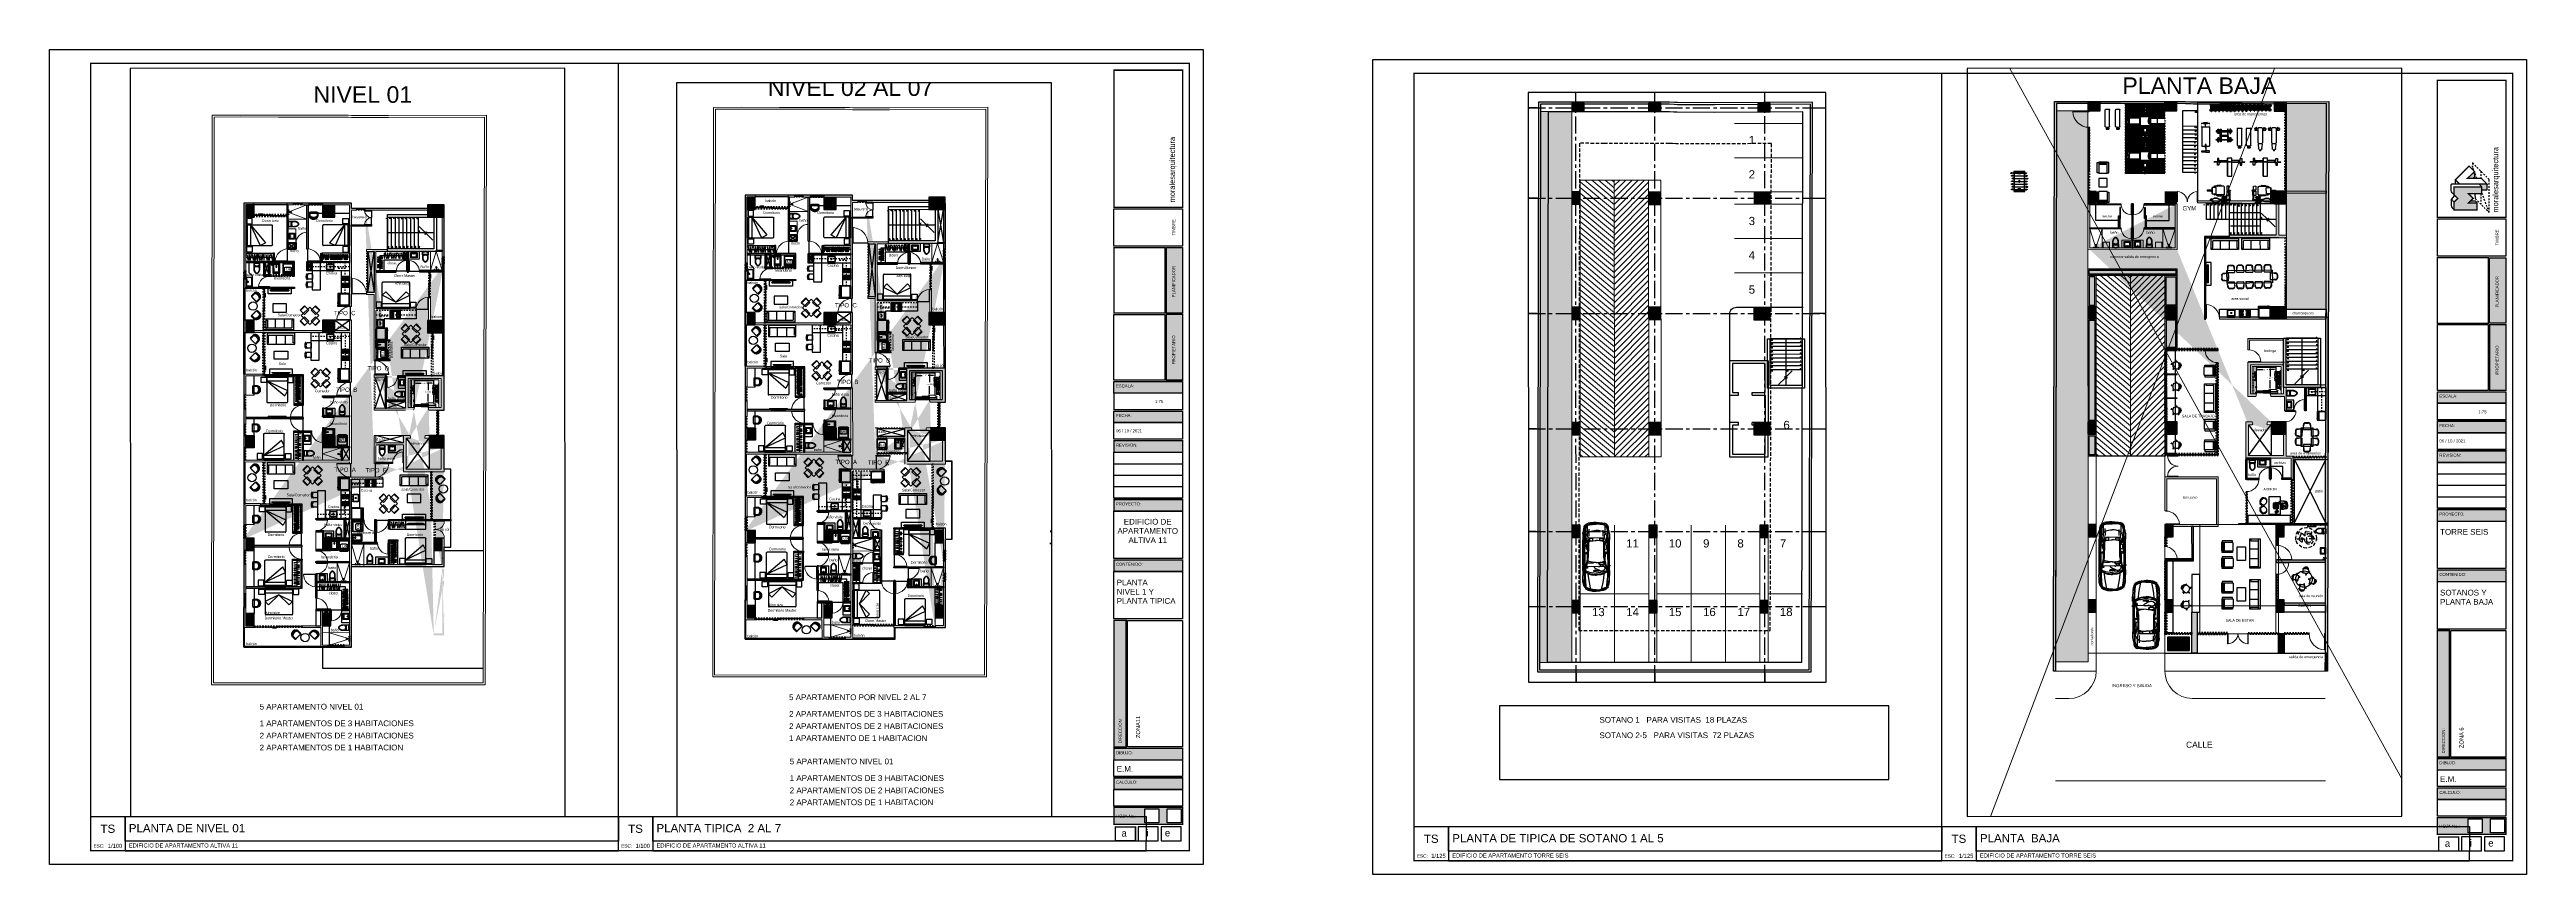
# Paper-space layout 'A-1' of a CAD drawing. Header units: metres. Extents: x 0 to 181, y -1 to 59.
# The model-space entities are those that its viewports show. They can reach past a viewport. Long polylines and large blocks are cut down to what shows.
import ezdxf
from ezdxf.enums import TextEntityAlignment as Align

# ---------------------------------------------------------------- set-up
doc = ezdxf.new("R2010")
doc.units = ezdxf.units.M
doc.set_wipeout_variables(frame=1)
doc.header["$PDMODE"] = 3
for name, pattern in [('APTOS_SPZ_MCH_N2 MUNI$0$HIDDEN2', [0.1875, 0.125, -0.0625]), ('DASHED2', [0.375, 0.25, -0.125]), ('HIDDEN', [0.375, 0.25, -0.125]), ('XREF-SOTANO 2 (S)-NIVEL 1(C.C) - BIND$0$ZXREF-BAÑOS$0$HIDDEN2', [0.1875, 0.125, -0.0625]), ('xref_Nivel PB$0$DASHED2', [0.375, 0.25, -0.125]), ('xref_Nivel PB$0$HIDDEN2', [0.1875, 0.125, -0.0625]), ('xref_Nivel PB$0$xref_Nivel PB$0$HIDDEN2', [0.1875, 0.125, -0.0625]), ('xref_Nivel TIPICO$0$HIDDEN2', [0.1875, 0.125, -0.0625]), ('ZXREF_EJE_Nx$0$ZXREF-EJES NTECH$0$XREF-EJES$0$CENTERX2', [4, 2.5, -0.5, 0.5, -0.5])]:
    doc.linetypes.add(name, pattern=pattern)
for name, color, linetype in [('000-GRADAS', 2, 'Continuous'), ('03. LINEA DETALLE FACHADA 1', 1, 'Continuous'), ('_NOTAS', 253, 'Continuous'), ('_TEXTO TITULOS', 251, 'Continuous'), ('APTOS_SPZ_MCH_N0 (PB) MUNI$0$Hatch Estructura', 253, 'Continuous'), ('APTOS_SPZ_MCH_N0 (PB) MUNI$0$Muebles', 1, 'Continuous'), ('APTOS_SPZ_MCH_N2 MUNI$0$ARTEFACTOS', 1, 'Continuous'), ('APTOS_SPZ_MCH_N2 MUNI$0$Dintel Puertas', 8, 'Continuous'), ('APTOS_SPZ_MCH_N2 MUNI$0$DUCTOS', 1, 'Continuous'), ('APTOS_SPZ_MCH_N2 MUNI$0$Muebles', 1, 'Continuous'), ('APTOS_SPZ_MCH_N2 MUNI$0$PUERTAS', 8, 'Continuous'), ('Closet serchas', 9, 'Continuous'), ('FORMATO', 8, 'Continuous'), ('MINUSV', 7, 'Continuous'), ('Muebles', 1, 'Continuous'), ('Muebles fijos', 251, 'Continuous'), ('Muros-02', 2, 'Continuous'), ('T-texto', 8, 'Continuous'), ('VEHICULO', 8, 'Continuous'), ('WIPEOUT', 253, 'Continuous'), ('XREF-SOTANO 3 (S)-SOTANO 1 (C.C) - BIND$0$Muro 5', 5, 'Continuous'), ('xref_Nivel PB$0$A-artefactos', 8, 'Continuous'), ('xref_Nivel PB$0$B-baranda', 2, 'Continuous'), ('xref_Nivel PB$0$B-bordillo', 1, 'Continuous'), ('xref_Nivel PB$0$D-dintel mamposteria', 1, 'Continuous'), ('xref_Nivel PB$0$H-hatch mamposteria', 8, 'Continuous'), ('xref_Nivel PB$0$M-minusvalidos', 8, 'Continuous'), ('xref_Nivel PB$0$M-muebles', 1, 'Continuous'), ('xref_Nivel PB$0$M-muro mamposteria', 5, 'Continuous'), ('xref_Nivel PB$0$R-reposadera', 1, 'Continuous'), ('xref_Nivel PB$0$T-texto', 2, 'Continuous'), ('xref_Nivel PB$0$V-vidrio', 1, 'Continuous'), ('xref_Nivel TIPICO$0$A-Artefactos lavamanos', 1, 'Continuous'), ('xref_Nivel TIPICO$0$C-calentador', 164, 'Continuous'), ('xref_Nivel TIPICO$0$C-cocinas', 1, 'Continuous'), ('xref_Nivel TIPICO$0$D-dintel mamposteria', 1, 'Continuous'), ('xref_Nivel TIPICO$0$D-ducha', 1, 'Continuous'), ('xref_Nivel TIPICO$0$D-ducha mezcladora', 1, 'Continuous'), ('xref_Nivel TIPICO$0$H-hatch mamposteria', 8, 'Continuous'), ('xref_Nivel TIPICO$0$H-hatch tablayeso', 9, 'Continuous'), ('xref_Nivel TIPICO$0$M-lavadora secadora', 1, 'Continuous'), ('xref_Nivel TIPICO$0$M-lavatrastos', 1, 'Continuous'), ('xref_Nivel TIPICO$0$M-muebles', 1, 'Continuous'), ('xref_Nivel TIPICO$0$M-muebles de baño', 1, 'Continuous'), ('xref_Nivel TIPICO$0$M-muro tablayeso', 4, 'Continuous'), ('xref_Nivel TIPICO$0$M-pila', 1, 'Continuous'), ('xref_Nivel TIPICO$0$M-refri', 1, 'Continuous'), ('xref_Nivel TIPICO$0$R-reposadera', 1, 'Continuous'), ('xref_Nivel TIPICO$0$T-tablero electrico', 42, 'Continuous'), ('xref_Nivel TIPICO$0$T-Tipo Txt', 8, 'Continuous'), ('xref_Nivel TIPICO$0$V-ventana', 1, 'Continuous'), ('xref_Nivel TIPICO$0$X-XREF', 7, 'Continuous'), ('YSIM0002', 2, 'Continuous'), ('YSIM001F', 240, 'Continuous'), ('ZXREF_EJE_Nx$0$EJE-cota', 1, 'Continuous'), ('ZXREF_EJE_Nx$0$EJE-Linea', 8, 'Continuous'), ('ZXREF_ELEVADORES$0$E-Elevador', 1, 'Continuous'), ('ZXREF_GRADAS_Nx$0$GRADAS', 1, 'Continuous'), ('ZXREF_GRADAS_Nx$0$GRADAS T', 8, 'Continuous')]:
    doc.layers.add(name, color=color, linetype=linetype)
for name, color, linetype, lineweight in [('A-DOOR', 1, 'Continuous', 18), ('Muro Mamspoteria', 5, 'Continuous', 9), ('P-SANR-FIXT', 251, 'Continuous', 18), ('PARQUEOS', 252, 'Continuous', 0), ('xref_Nivel PB$0$P-puerta', 1, 'Continuous', 18), ('xref_Nivel TIPICO$0$C-closets', 1, 'Continuous', 18), ('xref_Nivel TIPICO$0$D-dintel tablayeso', 8, 'Continuous', 18), ('xref_Nivel TIPICO$0$P-puerta', 1, 'Continuous', 18)]:
    doc.layers.add(name, color=color, linetype=linetype, lineweight=lineweight)
doc.styles.add('Arial', font='arial.ttf', dxfattribs={"height": 0.375})
doc.styles.add('E-DIM', font='romans.shx')
doc.styles.add('LETRA ATRIO', font='bgothl.ttf')
doc.styles.get("Standard").update_dxf_attribs({"font": 'arial.ttf'})
doc.styles.add('SWISS', font='swisscl.ttf')
doc.styles.add('TITULO', font='GOTHIC.TTF')
doc.styles.add('TS', font='arial.ttf')
doc.styles.add('xref_Nivel PB$0$Standard', font='arial.ttf')
doc.styles.add('xref_Nivel TIPICO$0$Arial (bold)', font='arialbd.ttf', dxfattribs={"height": 0.048848})
doc.styles.add('xref_Nivel TIPICO$0$Standard', font='arial.ttf')
doc.styles.add('ZXREF_EJE_Nx$0$Standard', font='arial.ttf')
doc.styles.add('ZXREF_ELEVADORES$0$Standard', font='arial.ttf')
doc.styles.add('ZXREF_GRADAS_Nx$0$E-DIM', font='romans.shx')
doc.linetypes.add('ELECTRICAL_LINE', pattern='A,0.5,-0.25,["X",Standard,S=0.1,R=0,X=-0.1,Y=-0.05],-0.25', length=1)
doc.dimstyles.new('EJES_100_2', dxfattribs={"dimtxt": 0.2, "dimasz": 0.1, "dimexe": 0.1, "dimexo": 0.1, "dimgap": 0.1, "dimtad": 1, "dimzin": 0, "dimdsep": 46, "dimtxsty": 'E-DIM', "dimblk": 'DOT', "dimcen": 0.1, "dimclrd": 256, "dimclre": 256, "dimclrt": 2, "dimaunit": 1, "dimadec": 3, "dimazin": 0, "dimtfac": 1, "dimtix": 1, "dimtmove": 2, "dimatfit": 3, "dimldrblk": 'niv', "dimfxl": 1, "dimtolj": 1, "dimtzin": 0, "dimarcsym": 1})
doc.dimstyles.new('xref_Nivel PB$0$Standard', dxfattribs={"dimtxt": 0.1, "dimasz": 0.1, "dimexe": 0.1, "dimexo": 0.0625, "dimgap": 0.09, "dimtad": 0, "dimtih": 1, "dimtoh": 1, "dimzin": 0, "dimdsep": 46, "dimtxsty": 'xref_Nivel PB$0$Standard', "dimcen": 0.09, "dimclrd": 1, "dimclre": 1, "dimclrt": 1, "dimadec": 0, "dimazin": 0, "dimtfac": 1, "dimtofl": 0, "dimtmove": 0, "dimatfit": 3, "dimfxl": 1, "dimtolj": 1, "dimtzin": 0, "dimarcsym": 0})
doc.dimstyles.new('ZXREF_EJE_Nx$0$EJE', dxfattribs={"dimtxt": 0.375, "dimasz": 0.2, "dimexe": 0.1, "dimexo": 0.1, "dimgap": 0.1, "dimtad": 1, "dimzin": 0, "dimdsep": 46, "dimtxsty": 'ZXREF_EJE_Nx$0$Standard', "dimblk": 'ZXREF_EJE_Nx$0$_ArchTick', "dimcen": 0.1, "dimclrd": 256, "dimclre": 256, "dimclrt": 2, "dimaunit": 1, "dimadec": 3, "dimazin": 0, "dimtfac": 1, "dimtix": 1, "dimtmove": 2, "dimatfit": 3, "dimldrblk": 'ZXREF_EJE_Nx$0$_ArchTick', "dimfxl": 0.2, "dimtfill": 1, "dimtolj": 1, "dimtzin": 0, "dimarcsym": 1})
doc.dimstyles.new('ZXREF_ELEVADORES$0$Standard', dxfattribs={"dimtxt": 0.1, "dimasz": 0.1, "dimexe": 0.1, "dimexo": 0.0625, "dimgap": 0.09, "dimtad": 0, "dimtih": 1, "dimtoh": 1, "dimdec": 4, "dimzin": 0, "dimdsep": 46, "dimtxsty": 'ZXREF_ELEVADORES$0$Standard', "dimcen": 0.09, "dimclrd": 1, "dimclre": 1, "dimclrt": 1, "dimadec": 0, "dimazin": 0, "dimtfac": 1, "dimtdec": 4, "dimtofl": 0, "dimtmove": 0, "dimatfit": 3, "dimfxl": 1, "dimtolj": 1, "dimtzin": 0, "dimarcsym": 0})
pattern_1 = [(0, (2.7, 0.6124), (1e-17, 0.06), []), (90, (2.7, 0.6124), (-0.06, 2e-17), [])]
pattern_2 = [(0, (2.7, -1.9376), (1e-17, 0.06), []), (90, (2.7, -1.9376), (-0.06, 2e-17), [])]

# ---------------------------------------------------------------- blocks, each defined once
blk = doc.blocks.new('*U8')
for points in [[(2.5, 0), (0, 0), (0, 2.5), (2.5, 2.5)], [(2.5, 2.5), (38.47, 2.5), (38.47, 0.7), (2.5, 0.7)], [(2.5, 0), (38.47, 0), (38.47, 0.7), (2.5, 0.7)]]:
    blk.add_lwpolyline(points, close=True)
at = {"insert": (0.2, 0.47), "char_height": 0.25, "width": 1.5122, "attachment_point": 1, "style": 'TITULO'}
blk.add_mtext('{\\C1;ESC:}', dxfattribs=at)
at = {"color": 3}
blk.add_attdef('999', text='', height=0.6, dxfattribs=at).set_placement((1.25, 1.6), align=Align.MIDDLE_CENTER)
at = {"color": 2}
blk.add_attdef('DESCRIPCION', (2.78, 1.34), '', height=0.6, dxfattribs=at)
blk.add_attdef('9/9999', text='', height=0.3).set_placement((2.3, 0.35), align=Align.MIDDLE_RIGHT)
blk.add_attdef('PROYECTO', (2.78, 0.23), '', height=0.3)
blk = doc.blocks.new('columna')
at = {"true_color": 0x939598}
h = blk.add_hatch(color=252, dxfattribs=at)
h.dxf.hatch_style = 1
h.paths.add_polyline_path([(154.75, 259.9), (155.65, 259.9), (155.65, 259.3), (154.75, 259.3)])
at = {"color": 252, "true_color": 0x939598}
blk.add_lwpolyline([(154.75, 259.9), (155.65, 259.9), (155.65, 259.3), (154.75, 259.3), (154.75, 259.9)], dxfattribs=at)
blk = doc.blocks.new('V26')
at = {"color": 253}
blk.add_wipeout([(866.19, 101.28), (865.92, 101.41), (865.78, 101.66), (865.72, 102), (865.72, 102.39), (865.76, 102.62), (865.79, 102.76), (865.92, 102.98), (866.04, 103.05), (866.29, 103.14), (866.51, 103.16), (867.53, 103.16), (867.59, 103.18), (867.63, 103.17), (868.42, 103.16), (869.98, 103.16), (870.16, 103.11), (870.29, 103.09), (870.41, 103.07), (870.52, 103.03), (870.61, 102.93), (870.68, 102.78), (870.71, 102.64), (870.72, 101.87), (870.69, 101.68), (870.66, 101.55), (870.59, 101.42), (870.48, 101.34), (870.29, 101.3), (870.16, 101.28), (869.98, 101.23), (867.63, 101.23), (867.63, 101.22), (867.58, 101.21), (867.54, 101.22), (867.06, 101.22), (866.7, 101.23), (866.48, 101.23)], dxfattribs=at).dxf.layer = 'WIPEOUT'
at = {"layer": 'VEHICULO'}
for p, q in [((865.92, 102.98), (865.87, 102.91)), ((865.9, 102.91), (866.01, 103.03)), ((865.97, 103.01), (865.92, 102.98)), ((866.05, 103.06), (865.97, 103.01)), ((865.99, 102.95), (865.97, 102.93)), ((866.03, 102.94), (865.97, 102.93)), ((866.05, 103), (865.99, 102.95)), ((866.04, 102.94), (866, 102.88)), ((866.01, 103.03), (866.07, 103.07)), ((866.14, 102.95), (866.03, 102.94)), ((866.08, 102.98), (866.04, 102.95)), ((866.04, 102.95), (866.04, 102.94)), ((866.13, 103.05), (866.05, 103)), ((866.07, 103.07), (866.14, 103.09)), ((866.07, 102.96), (866.15, 103)), ((866.11, 103.01), (866.08, 102.98)), ((866.15, 103.03), (866.11, 103.01)), ((866.2, 103.09), (866.13, 103.05)), ((866.14, 103.09), (866.25, 103.13)), ((866.42, 102.98), (866.14, 102.95)), ((866.18, 103.04), (866.15, 103.03)), ((866.15, 103), (866.25, 103.02)), ((866.26, 103.07), (866.18, 103.05)), ((866.19, 103.05), (866.18, 103.04)), ((866.2, 103.09), (866.19, 103.06)), ((866.19, 103.06), (866.19, 103.05)), ((866.2, 103.09), (866.31, 103.13)), ((866.25, 103.13), (866.33, 103.14)), ((866.25, 103.02), (866.34, 103.03)), ((866.33, 103.08), (866.26, 103.07)), ((866.31, 103.13), (866.39, 103.15)), ((866.33, 103.14), (866.41, 103.16)), ((866.41, 103.09), (866.33, 103.08)), ((866.34, 103.03), (866.46, 103.04)), ((866.39, 103.15), (866.44, 103.16)), ((866.45, 103.1), (866.41, 103.09)), ((866.77, 103), (866.42, 102.98)), ((866.44, 103.16), (866.51, 103.16)), ((866.5, 103.13), (866.45, 103.1)), ((866.46, 103.04), (866.61, 103.05)), ((866.53, 103.15), (866.5, 103.13)), ((866.51, 103.16), (866.53, 103.16)), ((866.54, 103.16), (866.87, 103.17)), ((866.61, 103.05), (866.81, 103.06)), ((866.99, 103), (866.77, 103)), ((866.81, 103.06), (867.06, 103.07)), ((866.87, 103.17), (866.9, 103.15)), ((867.23, 103.17), (866.88, 103.17)), ((866.9, 103.15), (866.95, 103.13)), ((866.95, 103.13), (867.01, 103.12)), ((867.11, 103), (866.99, 103)), ((867.01, 103.12), (867.09, 103.12)), ((867.06, 103.07), (867.25, 103.07)), ((867.13, 102.97), (867.06, 102.86)), ((867.09, 103.12), (867.19, 103.12)), ((867.19, 102.99), (867.11, 103)), ((867.18, 102.99), (867.13, 102.97)), ((867.18, 102.99), (867.13, 102.92)), ((867.18, 103), (867.22, 103.02)), ((867.19, 103.12), (867.24, 103.12)), ((867.19, 102.99), (867.3, 102.96)), ((867.25, 102.98), (867.19, 102.9)), ((867.22, 103.02), (867.28, 103.03)), ((867.24, 103.12), (867.23, 103.17)), ((867.23, 103.16), (867.54, 103.16)), ((867.24, 103.07), (867.24, 103.12)), ((867.49, 103.12), (867.24, 103.12)), ((867.26, 103.04), (867.24, 103.07)), ((867.36, 103.07), (867.25, 103.07)), ((867.28, 103.03), (867.26, 103.04)), ((867.27, 103.03), (867.33, 103.02)), ((867.28, 103.03), (867.35, 103.04)), ((867.3, 102.96), (867.49, 102.91)), ((867.33, 103.02), (867.56, 102.95)), ((867.35, 103.03), (867.34, 103.03)), ((867.34, 103.03), (867.35, 103.02)), ((867.35, 103.04), (867.41, 103.04)), ((867.37, 103.03), (867.35, 103.03)), ((867.35, 103.02), (867.52, 102.97)), ((867.47, 103.07), (867.36, 103.07)), ((867.44, 103.03), (867.37, 103.03)), ((867.41, 103.04), (867.46, 103.04)), ((867.46, 103.03), (867.44, 103.03)), ((867.47, 103.06), (867.46, 103.04)), ((867.46, 103.04), (867.46, 103.03)), ((867.49, 103.09), (867.47, 103.07)), ((867.47, 103.06), (867.47, 103.07)), ((867.47, 103.07), (867.48, 103.05)), ((867.48, 103.05), (867.47, 103.06)), ((867.5, 103.03), (867.48, 103.05)), ((867.48, 103.05), (867.5, 103.04)), ((867.5, 103.12), (867.49, 103.09)), ((867.53, 103.16), (867.5, 103.12)), ((867.5, 103.04), (867.51, 103.04)), ((867.52, 103.03), (867.5, 103.03)), ((867.5, 103.03), (867.5, 103.03)), ((867.51, 103.04), (867.52, 103.03)), ((867.52, 103.03), (867.53, 103.04)), ((867.53, 103.03), (867.52, 103.03)), ((867.52, 102.97), (867.56, 102.97)), ((867.55, 103.17), (867.53, 103.16)), ((867.54, 103.04), (867.53, 103.03)), ((867.53, 103.04), (867.54, 103.04)), ((867.54, 103.04), (867.54, 103.06)), ((867.54, 103.06), (867.57, 103.06)), ((867.55, 103.02), (867.54, 103.04)), ((867.54, 103.04), (867.54, 103.04)), ((867.57, 103.17), (867.55, 103.17)), ((868.47, 103.03), (867.55, 103.03)), ((867.55, 103.01), (867.55, 103.02)), ((867.55, 103), (867.55, 103.01)), ((867.57, 102.98), (867.55, 103)), ((867.56, 102.97), (867.57, 102.97)), ((867.56, 102.95), (867.78, 102.89)), ((867.59, 103.18), (867.57, 103.17)), ((867.63, 103.17), (867.57, 103.07)), ((867.57, 103.07), (867.57, 103.06)), ((867.57, 103.06), (867.58, 103.06)), ((867.57, 102.97), (867.57, 102.98)), ((867.57, 102.97), (867.57, 102.97)), ((867.58, 103.06), (867.61, 103.12)), ((867.62, 103.17), (867.59, 103.18)), ((867.59, 103.07), (867.98, 103.07)), ((867.61, 103.12), (867.63, 103.16)), ((867.63, 103.17), (867.62, 103.17)), ((867.62, 103.12), (867.99, 103.12)), ((867.63, 103.16), (867.63, 103.17)), ((867.63, 103.17), (867.63, 103.17)), ((867.63, 103.16), (868.42, 103.16)), ((867.98, 103.07), (868.46, 103.07)), ((867.99, 103.12), (868.44, 103.12)), ((868.42, 103.16), (868.44, 103.12)), ((868.42, 103.16), (868.75, 103.16)), ((868.43, 103.03), (868.48, 102.9)), ((868.44, 103.12), (868.46, 103.07)), ((868.44, 103.12), (868.7, 103.11)), ((868.46, 103.07), (868.47, 103.03)), ((868.46, 103.07), (868.7, 103.07)), ((868.47, 103.03), (868.76, 103.02)), ((868.51, 103.03), (868.57, 102.87)), ((868.7, 103.11), (868.97, 103.11)), ((868.7, 103.07), (868.94, 103.06)), ((868.75, 103.16), (869.28, 103.16)), ((868.76, 103.02), (869.14, 103.01)), ((868.94, 103.06), (869.1, 103.06)), ((868.97, 103.11), (869.24, 103.1)), ((869.1, 103.06), (869.21, 103.05)), ((869.14, 103.01), (869.39, 102.99)), ((869.34, 102.94), (869.15, 103)), ((869.39, 102.99), (869.19, 102.81)), ((869.21, 103.05), (869.43, 103.04)), ((869.24, 103.1), (869.46, 103.09)), ((869.25, 102.83), (869.43, 102.99)), ((869.28, 103.16), (869.47, 103.16)), ((869.39, 102.91), (869.37, 102.93)), ((869.44, 103.04), (869.39, 102.99)), ((869.4, 102.99), (869.49, 102.98)), ((869.78, 103.01), (869.43, 103.04)), ((869.46, 103.09), (869.44, 103.04)), ((869.47, 103.12), (869.46, 103.09)), ((869.46, 103.09), (869.78, 103.06)), ((869.47, 103.16), (869.47, 103.12)), ((869.91, 103.16), (869.47, 103.16)), ((869.49, 102.98), (869.67, 102.96)), ((869.64, 102.95), (869.6, 102.93)), ((869.66, 102.96), (869.64, 102.95)), ((869.67, 102.96), (869.66, 102.96)), ((869.68, 102.96), (869.67, 102.96)), ((869.74, 102.95), (869.68, 102.96)), ((869.8, 102.93), (869.74, 102.95)), ((869.78, 103.06), (870.06, 103.04)), ((870.02, 102.99), (869.78, 103.01)), ((869.85, 102.91), (869.8, 102.93)), ((869.91, 103.14), (869.91, 103.16)), ((869.91, 103.16), (869.98, 103.16)), ((869.92, 103.13), (869.91, 103.14)), ((869.95, 103.12), (869.92, 103.13)), ((869.99, 103.11), (869.95, 103.12)), ((869.98, 103.16), (870.08, 103.13)), ((870.08, 103.09), (869.99, 103.11)), ((870.15, 102.98), (870.02, 102.99)), ((870.06, 103.04), (870.23, 103.03)), ((870.08, 103.13), (870.16, 103.11)), ((870.16, 103.08), (870.08, 103.09)), ((870.25, 102.97), (870.15, 102.98)), ((870.16, 103.11), (870.29, 103.09)), ((870.26, 103.06), (870.16, 103.08)), ((870.23, 103.03), (870.34, 103)), ((870.34, 102.94), (870.25, 102.97)), ((870.35, 103.04), (870.26, 103.06)), ((870.29, 103.09), (870.38, 103.08)), ((870.34, 103), (870.41, 102.97)), ((870.39, 102.92), (870.34, 102.94)), ((870.41, 103.03), (870.35, 103.04)), ((870.38, 103.08), (870.45, 103.06)), ((870.46, 103), (870.41, 103.03)), ((870.41, 102.97), (870.46, 102.93)), ((870.45, 103.06), (870.52, 103.03)), ((870.51, 102.97), (870.46, 103)), ((870.46, 102.93), (870.49, 102.9)), ((870.55, 102.9), (870.51, 102.97)), ((870.52, 103.03), (870.55, 103.01)), ((870.55, 103.01), (870.59, 102.97)), ((870.59, 102.97), (870.64, 102.89)), ((865.73, 102.46), (865.72, 102.33)), ((865.72, 102.33), (865.72, 102.19)), ((865.72, 102.06), (865.72, 102.19)), ((865.73, 101.93), (865.72, 102.06)), ((865.74, 102.55), (865.73, 102.46)), ((865.74, 101.84), (865.73, 101.93)), ((865.77, 102.69), (865.74, 102.55)), ((865.75, 102.33), (865.74, 102.19)), ((865.75, 102.06), (865.74, 102.19)), ((865.77, 101.69), (865.74, 101.84)), ((865.76, 102.45), (865.75, 102.33)), ((865.76, 101.94), (865.75, 102.06)), ((865.78, 102.57), (865.76, 102.45)), ((865.78, 101.81), (865.76, 101.94)), ((865.79, 102.76), (865.77, 102.69)), ((865.79, 101.62), (865.77, 101.69)), ((865.82, 102.75), (865.78, 102.57)), ((865.79, 102.45), (865.78, 102.35)), ((865.78, 102.35), (865.78, 102.22)), ((865.78, 102.22), (865.78, 102.19)), ((865.78, 102.16), (865.78, 102.19)), ((865.78, 102.04), (865.78, 102.16)), ((865.79, 101.93), (865.78, 102.04)), ((865.82, 101.64), (865.78, 101.81)), ((865.83, 102.84), (865.79, 102.76)), ((865.8, 102.53), (865.79, 102.45)), ((865.8, 101.86), (865.79, 101.93)), ((865.83, 101.55), (865.79, 101.62)), ((865.81, 102.57), (865.8, 102.53)), ((865.81, 101.82), (865.8, 101.86)), ((865.82, 102.58), (865.81, 102.57)), ((865.82, 101.81), (865.81, 101.82)), ((865.85, 102.84), (865.82, 102.75)), ((865.83, 102.59), (865.82, 102.58)), ((865.83, 101.8), (865.82, 101.81)), ((865.85, 101.54), (865.82, 101.64)), ((865.87, 102.91), (865.83, 102.84)), ((865.84, 102.59), (865.83, 102.59)), ((865.83, 102.19), (865.85, 102.45)), ((865.83, 102.2), (865.85, 101.94)), ((865.84, 101.8), (865.83, 101.8)), ((865.87, 101.47), (865.83, 101.55)), ((865.86, 102.69), (865.84, 102.63)), ((865.85, 102.63), (865.84, 102.63)), ((865.84, 102.63), (865.84, 102.59)), ((865.85, 102.59), (865.84, 102.59)), ((865.85, 101.8), (865.84, 101.8)), ((865.84, 101.76), (865.84, 101.79)), ((865.86, 101.7), (865.84, 101.76)), ((865.85, 101.76), (865.84, 101.76)), ((865.9, 102.91), (865.85, 102.84)), ((865.87, 102.63), (865.85, 102.63)), ((865.86, 102.59), (865.85, 102.59)), ((865.85, 102.45), (865.86, 102.53)), ((865.85, 101.94), (865.86, 101.85)), ((865.86, 101.8), (865.85, 101.8)), ((865.87, 101.76), (865.85, 101.76)), ((865.9, 101.47), (865.85, 101.54)), ((865.89, 102.78), (865.86, 102.69)), ((865.86, 102.59), (866.35, 102.68)), ((865.86, 102.58), (865.86, 102.59)), ((865.87, 102.55), (865.86, 102.58)), ((865.86, 102.53), (865.87, 102.55)), ((865.86, 101.85), (865.87, 101.83)), ((865.87, 101.83), (865.86, 101.8)), ((865.86, 101.8), (866.35, 101.7)), ((865.86, 101.8), (865.86, 101.8)), ((865.89, 101.61), (865.86, 101.7)), ((865.89, 102.64), (865.87, 102.63)), ((865.89, 101.75), (865.87, 101.76)), ((865.92, 101.41), (865.87, 101.47)), ((865.92, 102.86), (865.89, 102.78)), ((865.9, 102.66), (865.89, 102.64)), ((865.9, 101.73), (865.89, 101.75)), ((865.92, 101.52), (865.89, 101.61)), ((865.91, 102.67), (865.9, 102.66)), ((865.91, 101.72), (865.9, 101.73)), ((865.9, 101.47), (866.01, 101.36)), ((865.93, 102.74), (865.91, 102.67)), ((865.93, 101.65), (865.91, 101.72)), ((865.97, 102.93), (865.92, 102.86)), ((865.97, 101.46), (865.92, 101.52)), ((865.97, 101.37), (865.92, 101.41)), ((865.96, 102.81), (865.93, 102.74)), ((865.96, 101.57), (865.93, 101.65)), ((866, 102.88), (865.96, 102.81)), ((866, 101.5), (865.96, 101.57)), ((865.99, 101.44), (865.97, 101.46)), ((866.03, 101.45), (865.97, 101.46)), ((866.05, 101.33), (865.97, 101.37)), ((866.05, 101.38), (865.99, 101.44)), ((866.04, 101.45), (866, 101.5)), ((866.01, 101.36), (866.07, 101.32)), ((866.14, 101.44), (866.03, 101.45)), ((866.04, 101.44), (866.04, 101.45)), ((866.08, 101.41), (866.04, 101.44)), ((866.13, 101.33), (866.05, 101.38)), ((866.07, 101.42), (866.15, 101.39)), ((866.07, 101.32), (866.14, 101.29)), ((866.11, 101.38), (866.08, 101.41)), ((866.15, 101.36), (866.11, 101.38)), ((866.2, 101.3), (866.13, 101.33)), ((866.42, 101.41), (866.14, 101.44)), ((866.14, 101.29), (866.25, 101.26)), ((866.15, 101.39), (866.25, 101.37)), ((866.18, 101.34), (866.15, 101.36)), ((866.19, 101.34), (866.18, 101.34)), ((866.26, 101.32), (866.18, 101.34)), ((866.19, 101.32), (866.19, 101.34)), ((866.2, 101.3), (866.19, 101.32)), ((866.2, 101.3), (866.31, 101.26)), ((866.25, 101.37), (866.34, 101.35)), ((866.25, 101.26), (866.33, 101.24)), ((866.33, 101.31), (866.26, 101.32)), ((866.31, 101.26), (866.39, 101.24)), ((866.41, 101.3), (866.33, 101.31)), ((866.33, 101.24), (866.41, 101.23)), ((866.34, 101.35), (866.46, 101.35)), ((866.35, 102.68), (866.67, 102.74)), ((866.35, 101.7), (866.67, 101.65)), ((866.39, 101.24), (866.44, 101.23)), ((866.45, 101.28), (866.41, 101.3)), ((866.77, 101.38), (866.42, 101.41)), ((866.44, 101.23), (866.51, 101.23)), ((866.5, 101.26), (866.45, 101.28)), ((866.46, 101.35), (866.61, 101.34)), ((866.53, 101.23), (866.5, 101.26)), ((866.51, 101.23), (866.53, 101.23)), ((866.54, 101.23), (866.87, 101.22)), ((866.61, 101.34), (866.81, 101.33)), ((866.67, 102.74), (866.95, 102.77)), ((866.67, 101.65), (866.95, 101.62)), ((866.99, 101.38), (866.77, 101.38)), ((866.81, 101.33), (867.06, 101.32)), ((866.87, 101.22), (866.9, 101.24)), ((867.23, 101.22), (866.88, 101.22)), ((866.9, 102.27), (866.89, 102.19)), ((866.9, 102.12), (866.89, 102.19)), ((866.91, 102.4), (866.9, 102.27)), ((866.91, 101.99), (866.9, 102.12)), ((866.9, 101.24), (866.95, 101.26)), ((866.93, 102.53), (866.91, 102.4)), ((866.93, 101.86), (866.91, 101.99)), ((866.97, 102.68), (866.93, 102.53)), ((866.97, 101.7), (866.93, 101.86)), ((866.95, 102.77), (867, 102.77)), ((866.96, 102.41), (866.95, 102.27)), ((866.95, 102.27), (866.95, 102.19)), ((866.95, 102.12), (866.95, 102.2)), ((866.96, 101.97), (866.95, 102.12)), ((866.95, 101.62), (867, 101.62)), ((866.95, 101.26), (867.01, 101.27)), ((866.99, 102.58), (866.96, 102.41)), ((866.99, 101.81), (866.96, 101.97)), ((867.01, 102.78), (866.97, 102.68)), ((867.01, 101.6), (866.97, 101.7)), ((867.02, 102.68), (866.99, 102.58)), ((867.02, 101.7), (866.99, 101.81)), ((867.11, 101.39), (866.99, 101.38)), ((867.06, 102.86), (867.01, 102.78)), ((867.06, 101.52), (867.01, 101.6)), ((867.01, 101.27), (867.09, 101.27)), ((867.07, 102.82), (867.02, 102.68)), ((867.07, 101.57), (867.02, 101.7)), ((867.06, 102.34), (867.05, 102.19)), ((867.06, 102.05), (867.05, 102.2)), ((867.09, 102.54), (867.06, 102.34)), ((867.09, 101.85), (867.06, 102.05)), ((867.13, 101.42), (867.06, 101.52)), ((867.06, 101.32), (867.25, 101.31)), ((867.13, 102.92), (867.07, 102.82)), ((867.13, 101.47), (867.07, 101.57)), ((867.11, 102.68), (867.09, 102.54)), ((867.11, 101.71), (867.09, 101.85)), ((867.09, 101.27), (867.19, 101.27)), ((867.15, 102.8), (867.11, 102.68)), ((867.15, 101.58), (867.11, 101.71)), ((867.19, 101.4), (867.11, 101.39)), ((867.18, 101.39), (867.13, 101.47)), ((867.18, 101.4), (867.13, 101.42)), ((867.19, 102.9), (867.15, 102.8)), ((867.19, 101.49), (867.15, 101.58)), ((867.19, 102.4), (867.18, 102.38)), ((867.18, 102.38), (867.18, 102.34)), ((867.18, 102.34), (867.18, 102.19)), ((867.19, 102.31), (867.18, 102.19)), ((867.18, 102.05), (867.18, 102.19)), ((867.19, 102.08), (867.18, 102.19)), ((867.18, 102.01), (867.18, 102.05)), ((867.19, 101.99), (867.18, 102.01)), ((867.18, 101.39), (867.22, 101.37)), ((867.2, 102.4), (867.19, 102.4)), ((867.2, 102.39), (867.19, 102.39)), ((867.19, 102.39), (867.19, 102.38)), ((867.19, 102.38), (867.19, 102.31)), ((867.19, 102.01), (867.19, 102.08)), ((867.19, 102), (867.19, 102.01)), ((867.2, 101.99), (867.19, 102)), ((867.2, 101.99), (867.19, 101.99)), ((867.25, 101.41), (867.19, 101.49)), ((867.19, 101.39), (867.3, 101.43)), ((867.19, 101.27), (867.24, 101.27)), ((867.21, 102.4), (867.2, 102.4)), ((867.21, 102.39), (867.2, 102.39)), ((867.21, 101.99), (867.2, 101.99)), ((867.21, 101.99), (867.2, 101.99)), ((867.22, 102.39), (867.21, 102.4)), ((867.21, 102.4), (867.21, 102.4)), ((867.22, 102.37), (867.21, 102.39)), ((867.21, 102.39), (867.21, 102.39)), ((867.22, 102.01), (867.21, 101.99)), ((867.22, 102), (867.21, 101.99)), ((867.21, 101.99), (867.21, 101.99)), ((867.21, 101.99), (867.21, 101.99)), ((867.23, 102.34), (867.22, 102.39)), ((867.23, 102.33), (867.22, 102.37)), ((867.23, 102.06), (867.22, 102.01)), ((867.23, 102.05), (867.22, 102)), ((867.28, 102.01), (867.22, 101.87)), ((867.22, 101.87), (867.22, 101.82)), ((867.22, 101.82), (867.22, 101.77)), ((867.22, 101.77), (867.24, 101.69)), ((867.22, 101.37), (867.28, 101.36)), ((867.24, 102.19), (867.23, 102.34)), ((867.23, 102.19), (867.23, 102.33)), ((867.23, 102.19), (867.23, 102.06)), ((867.24, 102.19), (867.23, 102.05)), ((867.24, 101.27), (867.23, 101.22)), ((867.23, 101.23), (867.54, 101.22)), ((867.24, 101.69), (867.33, 101.57)), ((867.26, 101.34), (867.24, 101.32)), ((867.24, 101.32), (867.24, 101.27)), ((867.49, 101.27), (867.24, 101.27)), ((867.36, 101.32), (867.25, 101.32)), ((867.28, 101.36), (867.26, 101.34)), ((867.27, 101.36), (867.33, 101.37)), ((867.36, 102.19), (867.28, 102.01)), ((867.28, 101.36), (867.35, 101.35)), ((867.3, 101.43), (867.49, 101.48)), ((867.33, 101.57), (867.38, 101.53)), ((867.33, 101.37), (867.56, 101.44)), ((867.34, 101.36), (867.35, 101.36)), ((867.35, 101.36), (867.34, 101.36)), ((867.35, 101.36), (867.52, 101.41)), ((867.37, 101.36), (867.35, 101.36)), ((867.35, 101.35), (867.41, 101.35)), ((867.42, 102.29), (867.36, 102.19)), ((867.47, 101.32), (867.36, 101.32)), ((867.44, 101.36), (867.37, 101.36)), ((867.38, 101.53), (867.41, 101.49)), ((867.41, 101.49), (867.41, 101.45)), ((867.41, 101.35), (867.46, 101.35)), ((867.46, 102.33), (867.42, 102.29)), ((867.46, 101.36), (867.44, 101.36)), ((867.49, 102.36), (867.46, 102.33)), ((867.46, 101.35), (867.46, 101.36)), ((867.47, 101.33), (867.46, 101.35)), ((867.48, 101.34), (867.47, 101.33)), ((867.47, 101.32), (867.48, 101.33)), ((867.47, 101.33), (867.47, 101.32)), ((867.49, 101.29), (867.47, 101.32)), ((867.5, 101.36), (867.48, 101.34)), ((867.48, 101.33), (867.5, 101.35)), ((867.49, 102.91), (867.68, 102.86)), ((867.52, 102.35), (867.49, 102.36)), ((867.49, 101.48), (867.68, 101.53)), ((867.5, 101.27), (867.49, 101.29)), ((867.51, 102.01), (867.5, 102)), ((867.5, 102), (867.51, 101.99)), ((867.5, 101.36), (867.5, 101.36)), ((867.52, 101.36), (867.5, 101.36)), ((867.5, 101.35), (867.51, 101.35)), ((867.53, 101.23), (867.5, 101.27)), ((867.54, 102.02), (867.51, 102.01)), ((867.51, 101.99), (867.54, 101.92)), ((867.52, 101.6), (867.51, 101.58)), ((867.51, 101.58), (867.54, 101.58)), ((867.51, 101.35), (867.52, 101.35)), ((867.55, 102.89), (867.52, 102.37)), ((867.52, 102.36), (867.53, 102.34)), ((867.54, 101.64), (867.52, 101.6)), ((867.52, 101.41), (867.56, 101.42)), ((867.53, 101.36), (867.52, 101.36)), ((867.52, 101.35), (867.53, 101.35)), ((867.53, 102.34), (867.53, 102.32)), ((867.53, 102.32), (867.54, 102.02)), ((867.54, 101.35), (867.53, 101.36)), ((867.53, 101.35), (867.54, 101.35)), ((867.55, 101.22), (867.53, 101.23)), ((867.54, 101.92), (867.55, 101.87)), ((867.56, 101.7), (867.54, 101.64)), ((867.54, 101.58), (867.55, 101.49)), ((867.55, 101.37), (867.54, 101.35)), ((867.54, 101.35), (867.54, 101.33)), ((867.54, 101.35), (867.54, 101.35)), ((867.54, 101.33), (867.57, 101.33)), ((867.55, 101.88), (867.66, 101.88)), ((867.55, 101.87), (867.56, 101.77)), ((867.57, 101.41), (867.55, 101.39)), ((867.55, 101.39), (867.55, 101.37)), ((867.55, 101.37), (867.55, 101.37)), ((868.47, 101.36), (867.55, 101.35)), ((867.57, 101.21), (867.55, 101.22)), ((867.56, 101.77), (867.56, 101.7)), ((867.66, 101.7), (867.56, 101.69)), ((867.56, 101.44), (867.78, 101.5)), ((867.56, 101.42), (867.57, 101.42)), ((867.57, 101.42), (867.57, 101.41)), ((867.57, 101.42), (867.57, 101.42)), ((867.57, 101.32), (867.57, 101.33)), ((867.57, 101.33), (867.58, 101.33)), ((867.63, 101.22), (867.57, 101.32)), ((867.59, 101.21), (867.57, 101.21)), ((867.58, 101.33), (867.61, 101.27)), ((867.59, 101.32), (867.98, 101.32)), ((867.62, 101.21), (867.59, 101.21)), ((867.61, 101.27), (867.63, 101.23)), ((867.62, 101.26), (867.99, 101.27)), ((867.63, 101.22), (867.62, 101.21)), ((867.63, 101.23), (867.63, 101.22)), ((867.63, 101.23), (868.42, 101.23)), ((867.63, 101.22), (867.63, 101.22)), ((867.66, 101.88), (867.65, 101.76)), ((867.65, 101.76), (867.66, 101.7)), ((867.66, 101.89), (867.68, 101.95)), ((867.69, 101.62), (867.66, 101.7)), ((867.67, 101.82), (867.7, 101.95)), ((867.68, 101.73), (867.67, 101.82)), ((867.68, 102.86), (867.86, 102.81)), ((867.68, 101.95), (867.7, 101.99)), ((867.7, 101.66), (867.68, 101.73)), ((867.68, 101.53), (867.86, 101.57)), ((867.73, 101.59), (867.69, 101.62)), ((867.7, 101.99), (867.74, 102.01)), ((867.7, 101.95), (867.74, 101.99)), ((867.72, 101.62), (867.7, 101.66)), ((867.75, 101.6), (867.72, 101.62)), ((867.76, 101.58), (867.73, 101.59)), ((867.74, 102.01), (867.77, 102.01)), ((867.74, 101.99), (867.79, 101.97)), ((867.76, 101.61), (867.75, 101.6)), ((867.8, 101.65), (867.76, 101.61)), ((867.78, 101.59), (867.76, 101.58)), ((867.77, 102.01), (867.8, 101.99)), ((867.78, 102.89), (867.93, 102.85)), ((867.78, 101.98), (867.83, 101.87)), ((867.81, 101.62), (867.78, 101.59)), ((867.78, 101.5), (867.93, 101.54)), ((867.8, 102.77), (867.79, 102.72)), ((867.79, 102.72), (867.8, 102.41)), ((867.82, 102.8), (867.8, 102.77)), ((867.8, 102.41), (867.81, 102.36)), ((867.8, 101.99), (867.82, 102.02)), ((867.8, 101.99), (867.84, 101.93)), ((867.83, 101.77), (867.8, 101.65)), ((867.81, 102.19), (867.82, 102.34)), ((867.81, 102.2), (867.82, 102.04)), ((867.85, 101.71), (867.81, 101.62)), ((867.85, 102.82), (867.82, 102.8)), ((867.82, 102.34), (867.84, 102.5)), ((867.82, 102.04), (867.84, 101.89)), ((867.83, 101.87), (867.83, 101.77)), ((867.84, 102.5), (867.9, 102.72)), ((867.84, 101.89), (867.9, 101.67)), ((867.85, 101.83), (867.85, 101.71)), ((867.86, 102.81), (867.99, 102.79)), ((867.86, 101.57), (867.99, 101.6)), ((867.9, 102.72), (867.93, 102.8)), ((867.9, 101.67), (867.93, 101.59)), ((867.9, 101.53), (868.19, 101.53)), ((867.93, 102.85), (868.06, 102.83)), ((867.93, 101.54), (868.06, 101.55)), ((868.23, 102.85), (867.97, 102.85)), ((867.98, 101.32), (868.46, 101.32)), ((867.99, 102.79), (868.12, 102.77)), ((867.99, 101.6), (868.12, 101.62)), ((867.99, 101.27), (868.44, 101.27)), ((868.06, 102.83), (868.16, 102.82)), ((868.06, 101.55), (868.16, 101.57)), ((868.06, 101.55), (868.16, 101.56)), ((868.12, 102.77), (868.21, 102.75)), ((868.12, 101.62), (868.21, 101.64)), ((868.16, 102.82), (868.24, 102.81)), ((868.16, 101.56), (868.24, 101.58)), ((868.16, 101.57), (868.24, 101.58)), ((868.19, 101.53), (868.24, 101.53)), ((868.21, 102.75), (868.41, 102.75)), ((868.21, 101.64), (868.41, 101.64)), ((868.26, 102.85), (868.23, 102.85)), ((868.26, 101.54), (868.23, 101.53)), ((868.24, 102.81), (868.37, 102.8)), ((868.24, 101.58), (868.37, 101.59)), ((868.24, 101.58), (868.38, 101.58)), ((868.29, 102.83), (868.26, 102.85)), ((868.29, 101.55), (868.26, 101.54)), ((868.49, 102.85), (868.29, 102.85)), ((868.29, 102.85), (868.29, 102.81)), ((868.29, 101.54), (868.29, 101.58)), ((868.5, 101.53), (868.29, 101.54)), ((868.37, 102.8), (868.67, 102.8)), ((868.37, 101.59), (868.67, 101.59)), ((868.38, 101.58), (868.67, 101.59)), ((868.41, 102.75), (868.85, 102.74)), ((868.41, 101.64), (868.85, 101.65)), ((868.42, 101.23), (868.44, 101.27)), ((868.42, 101.23), (868.75, 101.23)), ((868.43, 101.36), (868.48, 101.49)), ((868.44, 101.27), (868.46, 101.32)), ((868.44, 101.27), (868.7, 101.27)), ((868.46, 101.32), (868.47, 101.36)), ((868.46, 101.32), (868.7, 101.32)), ((868.47, 101.36), (868.76, 101.37)), ((868.48, 102.9), (868.51, 102.8)), ((868.48, 101.49), (868.51, 101.58)), ((868.52, 101.36), (868.57, 101.52)), ((868.57, 102.87), (868.59, 102.8)), ((868.57, 101.52), (868.59, 101.59)), ((868.67, 102.8), (868.93, 102.8)), ((868.67, 101.59), (868.93, 101.59)), ((868.7, 101.32), (868.94, 101.33)), ((868.7, 101.27), (868.97, 101.28)), ((868.73, 102.81), (868.72, 102.79)), ((868.74, 102.85), (868.73, 102.81)), ((868.74, 101.53), (868.73, 101.57)), ((868.77, 102.89), (868.74, 102.85)), ((868.78, 101.49), (868.74, 101.53)), ((868.75, 101.23), (869.28, 101.23)), ((868.76, 101.37), (869.14, 101.38)), ((868.81, 102.91), (868.77, 102.89)), ((868.81, 101.47), (868.78, 101.49)), ((868.84, 102.92), (868.81, 102.91)), ((868.84, 101.46), (868.81, 101.47)), ((869.07, 102.92), (868.84, 102.92)), ((869.07, 101.46), (868.84, 101.46)), ((868.85, 102.74), (869.06, 102.74)), ((868.85, 101.65), (869.06, 101.65)), ((868.93, 102.8), (869.06, 102.8)), ((868.93, 101.59), (869.06, 101.59)), ((868.93, 101.59), (869.06, 101.59)), ((868.94, 101.33), (869.1, 101.33)), ((868.97, 101.28), (869.24, 101.28)), ((869.06, 102.8), (869.2, 102.81)), ((869.06, 102.74), (869.29, 102.74)), ((869.06, 101.65), (869.29, 101.65)), ((869.06, 101.59), (869.2, 101.57)), ((869.09, 102.91), (869.07, 102.92)), ((869.09, 101.47), (869.07, 101.46)), ((869.11, 102.89), (869.09, 102.91)), ((869.11, 101.49), (869.09, 101.47)), ((869.1, 101.33), (869.21, 101.34)), ((869.16, 102.81), (869.11, 102.89)), ((869.16, 101.58), (869.11, 101.49)), ((869.14, 101.38), (869.39, 101.39)), ((869.21, 101.39), (869.16, 101.38)), ((869.39, 101.4), (869.19, 101.57)), ((869.2, 102.81), (869.37, 102.85)), ((869.2, 101.57), (869.37, 101.54)), ((869.34, 101.44), (869.21, 101.39)), ((869.21, 101.34), (869.43, 101.35)), ((869.24, 101.28), (869.46, 101.29)), ((869.25, 102.82), (869.25, 102.83)), ((869.25, 101.56), (869.25, 101.55)), ((869.25, 101.55), (869.43, 101.4)), ((869.28, 101.23), (869.47, 101.23)), ((869.29, 102.74), (869.33, 102.74)), ((869.29, 101.65), (869.33, 101.64)), ((869.32, 102.74), (869.39, 102.58)), ((869.32, 101.64), (869.39, 101.81)), ((869.33, 102.74), (869.45, 102.76)), ((869.33, 101.64), (869.45, 101.63)), ((869.43, 102.87), (869.37, 102.85)), ((869.43, 101.52), (869.37, 101.54)), ((869.37, 101.45), (869.41, 101.47)), ((869.41, 102.86), (869.39, 102.91)), ((869.39, 102.58), (869.4, 102.45)), ((869.39, 101.81), (869.4, 101.94)), ((869.39, 101.81), (869.4, 101.94)), ((869.39, 101.46), (869.41, 101.52)), ((869.44, 101.35), (869.39, 101.4)), ((869.4, 102.9), (869.48, 102.89)), ((869.41, 102.68), (869.4, 102.66)), ((869.4, 102.66), (869.4, 102.48)), ((869.4, 102.48), (869.4, 102.47)), ((869.4, 102.47), (869.42, 102.46)), ((869.4, 102.45), (869.41, 102.28)), ((869.4, 101.94), (869.41, 102.11)), ((869.4, 101.91), (869.42, 101.93)), ((869.4, 101.91), (869.4, 101.92)), ((869.4, 101.73), (869.4, 101.91)), ((869.41, 101.71), (869.4, 101.73)), ((869.4, 101.4), (869.49, 101.4)), ((869.42, 102.69), (869.41, 102.68)), ((869.41, 102.28), (869.42, 102.19)), ((869.41, 102.11), (869.42, 102.19)), ((869.42, 101.7), (869.41, 101.71)), ((869.41, 101.47), (869.5, 101.49)), ((869.53, 102.69), (869.42, 102.69)), ((869.42, 102.46), (869.44, 102.44)), ((869.42, 101.93), (869.44, 101.95)), ((869.53, 101.7), (869.42, 101.7)), ((869.52, 102.9), (869.43, 102.87)), ((869.52, 101.49), (869.43, 101.52)), ((869.78, 101.37), (869.43, 101.35)), ((869.44, 102.44), (869.53, 102.44)), ((869.44, 101.95), (869.53, 101.94)), ((869.46, 101.29), (869.44, 101.35)), ((869.45, 102.76), (869.62, 102.79)), ((869.45, 102.73), (869.45, 102.76)), ((869.46, 102.69), (869.45, 102.73)), ((869.46, 101.66), (869.45, 101.63)), ((869.45, 101.63), (869.62, 101.6)), ((869.45, 101.63), (869.62, 101.6)), ((869.46, 101.7), (869.46, 101.66)), ((869.46, 101.29), (869.78, 101.33)), ((869.47, 101.27), (869.46, 101.29)), ((869.47, 101.23), (869.47, 101.27)), ((869.91, 101.23), (869.47, 101.23)), ((869.49, 101.4), (869.67, 101.43)), ((869.6, 102.93), (869.52, 102.9)), ((869.6, 101.46), (869.52, 101.49)), ((869.54, 102.68), (869.53, 102.69)), ((869.53, 102.44), (869.54, 102.45)), ((869.53, 101.94), (869.54, 101.94)), ((869.54, 101.7), (869.53, 101.7)), ((869.56, 102.65), (869.54, 102.68)), ((869.54, 102.45), (869.56, 102.47)), ((869.54, 101.94), (869.56, 101.92)), ((869.56, 101.73), (869.54, 101.7)), ((869.56, 102.5), (869.56, 102.65)), ((869.56, 102.47), (869.56, 102.5)), ((869.56, 101.92), (869.56, 101.89)), ((869.56, 101.89), (869.56, 101.73)), ((869.61, 101.6), (869.6, 102.78)), ((869.64, 101.44), (869.6, 101.46)), ((869.62, 102.79), (869.73, 102.81)), ((869.62, 101.6), (869.73, 101.58)), ((869.66, 101.42), (869.64, 101.44)), ((869.67, 101.42), (869.66, 101.42)), ((869.68, 101.42), (869.67, 101.42)), ((869.74, 101.44), (869.68, 101.42)), ((869.73, 102.81), (869.84, 102.83)), ((869.73, 102.7), (870.25, 102.7)), ((869.73, 101.58), (869.84, 101.56)), ((869.74, 101.68), (870.17, 101.68)), ((869.8, 101.45), (869.74, 101.44)), ((870.02, 101.4), (869.78, 101.37)), ((869.78, 101.33), (870.06, 101.34)), ((869.85, 101.48), (869.8, 101.45)), ((869.84, 102.83), (869.96, 102.84)), ((869.84, 101.56), (869.96, 101.55)), ((869.92, 102.87), (869.85, 102.91)), ((869.92, 101.52), (869.85, 101.48)), ((869.92, 101.25), (869.91, 101.24)), ((869.91, 101.24), (869.91, 101.23)), ((869.91, 101.23), (869.98, 101.23)), ((869.96, 102.84), (869.92, 102.87)), ((869.96, 101.55), (869.92, 101.52)), ((869.95, 101.26), (869.92, 101.25)), ((869.99, 101.28), (869.95, 101.26)), ((869.96, 102.84), (870.04, 102.74)), ((869.96, 102.84), (870.51, 102.83)), ((869.96, 101.55), (870.04, 101.65)), ((869.96, 101.55), (870.51, 101.55)), ((869.98, 101.23), (870.08, 101.26)), ((870.08, 101.3), (869.99, 101.28)), ((870.15, 101.4), (870.02, 101.4)), ((870.04, 102.74), (870.08, 102.64)), ((870.04, 101.65), (870.08, 101.74)), ((870.06, 101.34), (870.23, 101.36)), ((870.08, 102.64), (870.11, 102.56)), ((870.08, 101.74), (870.11, 101.83)), ((870.16, 101.31), (870.08, 101.3)), ((870.08, 101.26), (870.16, 101.28)), ((870.11, 102.56), (870.13, 102.47)), ((870.11, 101.83), (870.13, 101.92)), ((870.13, 102.47), (870.14, 102.35)), ((870.13, 101.92), (870.14, 102.03)), ((870.14, 102.35), (870.15, 102.25)), ((870.14, 102.03), (870.15, 102.14)), ((870.15, 102.25), (870.15, 102.19)), ((870.15, 102.14), (870.15, 102.19)), ((870.25, 101.42), (870.15, 101.4)), ((870.26, 101.32), (870.16, 101.31)), ((870.16, 101.28), (870.29, 101.3)), ((870.23, 101.36), (870.34, 101.39)), ((870.34, 101.45), (870.25, 101.42)), ((870.35, 101.35), (870.26, 101.32)), ((870.29, 101.3), (870.38, 101.31)), ((870.39, 101.46), (870.34, 101.45)), ((870.34, 101.39), (870.41, 101.42)), ((870.41, 101.36), (870.35, 101.35)), ((870.38, 101.31), (870.45, 101.33)), ((870.45, 102.9), (870.39, 102.92)), ((870.45, 101.49), (870.39, 101.46)), ((870.41, 101.42), (870.46, 101.46)), ((870.46, 101.38), (870.41, 101.36)), ((870.49, 102.86), (870.45, 102.9)), ((870.49, 101.53), (870.45, 101.49)), ((870.45, 101.33), (870.52, 101.35)), ((870.46, 101.46), (870.49, 101.49)), ((870.51, 101.42), (870.46, 101.38)), ((870.49, 102.9), (870.52, 102.82)), ((870.52, 102.83), (870.49, 102.86)), ((870.49, 101.49), (870.52, 101.56)), ((870.52, 101.56), (870.49, 101.53)), ((870.51, 102.83), (870.54, 102.77)), ((870.51, 101.55), (870.54, 101.62)), ((870.55, 101.48), (870.51, 101.42)), ((870.52, 101.35), (870.55, 101.38)), ((870.54, 102.77), (870.58, 102.58)), ((870.6, 102.74), (870.54, 102.77)), ((870.54, 101.62), (870.58, 101.81)), ((870.6, 101.64), (870.54, 101.62)), ((870.59, 102.8), (870.55, 102.9)), ((870.59, 101.58), (870.55, 101.48)), ((870.55, 101.38), (870.59, 101.42)), ((870.58, 102.58), (870.58, 102.47)), ((870.58, 102.47), (870.6, 102.3)), ((870.58, 101.92), (870.6, 102.08)), ((870.58, 101.81), (870.58, 101.92)), ((870.63, 102.64), (870.59, 102.8)), ((870.63, 101.74), (870.59, 101.58)), ((870.59, 101.42), (870.64, 101.5)), ((870.6, 102.3), (870.6, 102.19)), ((870.6, 102.08), (870.6, 102.19)), ((870.65, 102.38), (870.63, 102.64)), ((870.65, 102.01), (870.63, 101.74)), ((870.64, 102.89), (870.66, 102.84)), ((870.64, 101.5), (870.66, 101.55)), ((870.66, 102.19), (870.65, 102.38)), ((870.66, 102.2), (870.65, 102.01)), ((870.66, 102.84), (870.68, 102.78)), ((870.66, 101.55), (870.68, 101.61)), ((870.71, 102.64), (870.68, 102.78)), ((870.71, 101.74), (870.68, 101.61)), ((870.73, 102.39), (870.71, 102.64)), ((870.73, 101.99), (870.71, 101.74)), ((870.73, 102.19), (870.73, 102.39)), ((870.73, 102.19), (870.73, 101.99))]:
    blk.add_line(p, q, dxfattribs=at)
for centre in [(867.44, 102.86), (867.44, 101.52)]:
    blk.add_circle(centre, 0.0447, dxfattribs=at)
blk = doc.blocks.new('_Dot')
at = {"color": 0, "linetype": 'ByBlock', "lineweight": -2}
blk.add_line((-0.5, 0), (-1, 0), dxfattribs=at)
at = {"color": 0, "linetype": 'ByBlock', "const_width": 0.5}
blk.add_lwpolyline([(-0.25, 0, 1), (0.25, 0, 1)], format="xyb", close=True, dxfattribs=at)
blk = doc.blocks.new('*D202')
at = {"lineweight": -2, "transparency": 16777216}
for p, q in [((-359.74, 283.94), (-361.73, 283.94)), ((-361.63, 278.56), (-361.63, 283.84)), ((-359.74, 278.46), (-361.73, 278.46))]:
    blk.add_line(p, q, dxfattribs=at)
at = {"layer": 'Defpoints', "color": 0, "transparency": 16777216}
for p in [(-361.63, 283.94), (-359.64, 283.94), (-359.64, 278.46)]:
    blk.add_point(p, dxfattribs=at)
at = {"lineweight": -2, "transparency": 16777216, "xscale": 0.1, "yscale": 0.1, "zscale": 0.1}
for p, rotation in [((-361.63, 283.94), 90), ((-361.63, 278.46), 270)]:
    blk.add_blockref('_Dot', p, dxfattribs=dict(at, rotation=rotation))
at = {"color": 2, "transparency": 16777216, "insert": (-361.83, 281.2), "char_height": 0.2, "attachment_point": 5, "rotation": 90, "style": 'E-DIM', "bg_fill": 3, "box_fill_scale": 1.1, "bg_fill_color": 256, "bg_fill_true_color": 13158600, "bg_fill_transparency": 0}
blk.add_mtext('\\A1;5.48', dxfattribs=at)
blk = doc.blocks.new('niv')
at = {"layer": 'YSIM001F'}
h = blk.add_hatch(color=256, dxfattribs=at)
h.paths.add_polyline_path([(1.5, 0, 0.414214), (0, 1.5), (0, 0)])
h.paths.add_polyline_path([(0, -1.5), (0, 0), (-1.5, 0, 0.414214)])
at = {"layer": 'YSIM0002'}
for p, q in [((2.1, 0), (-2.1, 0)), ((0, 2.1), (0, -2.1))]:
    blk.add_line(p, q, dxfattribs=at)
blk.add_circle((0, 0), 1.46, dxfattribs=at)
blk = doc.blocks.new('ZXREF_EJE_Nx$0$_ArchTick')
at = {"color": 0, "linetype": 'ByBlock', "const_width": 0.15}
blk.add_lwpolyline([(-0.5, -0.5), (0.5, 0.5)], dxfattribs=at)
blk = doc.blocks.new('*D203')
at = {"layer": 'Defpoints', "color": 0, "transparency": 16777216}
for p in [(-361.63, 291.43), (-359.62, 291.43), (-359.64, 283.94)]:
    blk.add_point(p, dxfattribs=at)
at = {"layer": 'ZXREF_EJE_Nx$0$EJE-cota', "lineweight": -2, "transparency": 16777216}
for p, q in [((-359.72, 291.43), (-361.73, 291.43)), ((-361.63, 283.94), (-361.63, 291.43)), ((-359.74, 283.94), (-361.73, 283.94))]:
    blk.add_line(p, q, dxfattribs=at)
at = {"layer": 'ZXREF_EJE_Nx$0$EJE-cota', "lineweight": -2, "transparency": 16777216, "xscale": 0.2, "yscale": 0.2, "zscale": 0.2}
for p, rotation in [((-361.63, 291.43), 90), ((-361.63, 283.94), 270)]:
    blk.add_blockref('ZXREF_EJE_Nx$0$_ArchTick', p, dxfattribs=dict(at, rotation=rotation))
at = {"layer": 'ZXREF_EJE_Nx$0$EJE-cota', "color": 2, "transparency": 16777216, "insert": (-361.92, 287.68), "char_height": 0.375, "attachment_point": 5, "rotation": 90, "style": 'ZXREF_EJE_Nx$0$Standard', "bg_fill": 3, "box_fill_scale": 1.1, "bg_fill_color": 256, "bg_fill_true_color": 13158600, "bg_fill_transparency": 0}
blk.add_mtext('\\A1;7.49', dxfattribs=at)
blk = doc.blocks.new('*D204')
at = {"layer": 'Defpoints', "color": 0, "transparency": 16777216}
for p in [(-361.63, 299.84), (-359.6, 299.84), (-359.62, 291.43)]:
    blk.add_point(p, dxfattribs=at)
at = {"layer": 'ZXREF_EJE_Nx$0$EJE-cota', "lineweight": -2, "transparency": 16777216}
for p, q in [((-359.7, 299.84), (-361.73, 299.84)), ((-361.63, 291.43), (-361.63, 299.84)), ((-359.72, 291.43), (-361.73, 291.43))]:
    blk.add_line(p, q, dxfattribs=at)
at = {"layer": 'ZXREF_EJE_Nx$0$EJE-cota', "lineweight": -2, "transparency": 16777216, "xscale": 0.2, "yscale": 0.2, "zscale": 0.2}
for p, rotation in [((-361.63, 299.84), 90), ((-361.63, 291.43), 270)]:
    blk.add_blockref('ZXREF_EJE_Nx$0$_ArchTick', p, dxfattribs=dict(at, rotation=rotation))
at = {"layer": 'ZXREF_EJE_Nx$0$EJE-cota', "color": 2, "transparency": 16777216, "insert": (-361.92, 295.63), "char_height": 0.375, "attachment_point": 5, "rotation": 90, "style": 'ZXREF_EJE_Nx$0$Standard', "bg_fill": 3, "box_fill_scale": 1.1, "bg_fill_color": 256, "bg_fill_true_color": 13158600, "bg_fill_transparency": 0}
blk.add_mtext('\\A1;8.41', dxfattribs=at)
blk = doc.blocks.new('*D205')
at = {"layer": 'Defpoints', "color": 0, "transparency": 16777216}
for p in [(-361.63, 308.24), (-359.59, 308.24), (-359.6, 299.84)]:
    blk.add_point(p, dxfattribs=at)
at = {"layer": 'ZXREF_EJE_Nx$0$EJE-cota', "lineweight": -2, "transparency": 16777216}
for p, q in [((-359.69, 308.24), (-361.73, 308.24)), ((-361.63, 299.84), (-361.63, 308.24)), ((-359.7, 299.84), (-361.73, 299.84))]:
    blk.add_line(p, q, dxfattribs=at)
at = {"layer": 'ZXREF_EJE_Nx$0$EJE-cota', "lineweight": -2, "transparency": 16777216, "xscale": 0.2, "yscale": 0.2, "zscale": 0.2}
for p, rotation in [((-361.63, 308.24), 90), ((-361.63, 299.84), 270)]:
    blk.add_blockref('ZXREF_EJE_Nx$0$_ArchTick', p, dxfattribs=dict(at, rotation=rotation))
at = {"layer": 'ZXREF_EJE_Nx$0$EJE-cota', "color": 2, "transparency": 16777216, "insert": (-361.92, 304.04), "char_height": 0.375, "attachment_point": 5, "rotation": 90, "style": 'ZXREF_EJE_Nx$0$Standard', "bg_fill": 3, "box_fill_scale": 1.1, "bg_fill_color": 256, "bg_fill_true_color": 13158600, "bg_fill_transparency": 0}
blk.add_mtext('\\A1;8.40', dxfattribs=at)
blk = doc.blocks.new('*D206')
at = {"layer": 'Defpoints', "color": 0, "transparency": 16777216}
for p in [(-361.63, 314.83), (-359.57, 314.83), (-359.59, 308.24)]:
    blk.add_point(p, dxfattribs=at)
at = {"layer": 'ZXREF_EJE_Nx$0$EJE-cota', "lineweight": -2, "transparency": 16777216}
for p, q in [((-359.67, 314.83), (-361.73, 314.83)), ((-361.63, 308.24), (-361.63, 314.83)), ((-359.69, 308.24), (-361.73, 308.24))]:
    blk.add_line(p, q, dxfattribs=at)
at = {"layer": 'ZXREF_EJE_Nx$0$EJE-cota', "lineweight": -2, "transparency": 16777216, "xscale": 0.2, "yscale": 0.2, "zscale": 0.2}
for p, rotation in [((-361.63, 314.83), 90), ((-361.63, 308.24), 270)]:
    blk.add_blockref('ZXREF_EJE_Nx$0$_ArchTick', p, dxfattribs=dict(at, rotation=rotation))
at = {"layer": 'ZXREF_EJE_Nx$0$EJE-cota', "color": 2, "transparency": 16777216, "insert": (-361.92, 311.53), "char_height": 0.375, "attachment_point": 5, "rotation": 90, "style": 'ZXREF_EJE_Nx$0$Standard', "bg_fill": 3, "box_fill_scale": 1.1, "bg_fill_color": 256, "bg_fill_true_color": 13158600, "bg_fill_transparency": 0}
blk.add_mtext('\\A1;6.59', dxfattribs=at)
blk = doc.blocks.new('*D207')
at = {"layer": 'Defpoints', "color": 0, "transparency": 16777216}
for p in [(-351.09, 317.24), (-356.84, 315.15), (-351.09, 315.15)]:
    blk.add_point(p, dxfattribs=at)
at = {"layer": 'ZXREF_EJE_Nx$0$EJE-cota', "lineweight": -2, "transparency": 16777216}
for p, q in [((-356.84, 315.25), (-356.84, 317.34)), ((-356.84, 317.24), (-351.09, 317.24)), ((-351.09, 315.25), (-351.09, 317.34))]:
    blk.add_line(p, q, dxfattribs=at)
at = {"layer": 'ZXREF_EJE_Nx$0$EJE-cota', "lineweight": -2, "transparency": 16777216, "xscale": 0.2, "yscale": 0.2, "zscale": 0.2, "rotation": 180}
blk.add_blockref('ZXREF_EJE_Nx$0$_ArchTick', (-356.84, 317.24), dxfattribs=at)
at = {"layer": 'ZXREF_EJE_Nx$0$EJE-cota', "lineweight": -2, "transparency": 16777216, "xscale": 0.2, "yscale": 0.2, "zscale": 0.2}
blk.add_blockref('ZXREF_EJE_Nx$0$_ArchTick', (-351.09, 317.24), dxfattribs=at)
at = {"layer": 'ZXREF_EJE_Nx$0$EJE-cota', "color": 2, "transparency": 16777216, "insert": (-353.96, 317.53), "char_height": 0.375, "attachment_point": 5, "style": 'ZXREF_EJE_Nx$0$Standard', "bg_fill": 3, "box_fill_scale": 1.1, "bg_fill_color": 256, "bg_fill_true_color": 13158600, "bg_fill_transparency": 0}
blk.add_mtext('\\A1;5.75', dxfattribs=at)
blk = doc.blocks.new('*D208')
at = {"layer": 'Defpoints', "color": 0, "transparency": 16777216}
for p in [(-343.07, 317.24), (-351.09, 315.15), (-343.07, 315.13)]:
    blk.add_point(p, dxfattribs=at)
at = {"layer": 'ZXREF_EJE_Nx$0$EJE-cota', "lineweight": -2, "transparency": 16777216}
for p, q in [((-351.09, 315.25), (-351.09, 317.34)), ((-351.09, 317.24), (-343.07, 317.24)), ((-343.07, 315.23), (-343.07, 317.34))]:
    blk.add_line(p, q, dxfattribs=at)
at = {"layer": 'ZXREF_EJE_Nx$0$EJE-cota', "lineweight": -2, "transparency": 16777216, "xscale": 0.2, "yscale": 0.2, "zscale": 0.2, "rotation": 180}
blk.add_blockref('ZXREF_EJE_Nx$0$_ArchTick', (-351.09, 317.24), dxfattribs=at)
at = {"layer": 'ZXREF_EJE_Nx$0$EJE-cota', "lineweight": -2, "transparency": 16777216, "xscale": 0.2, "yscale": 0.2, "zscale": 0.2}
blk.add_blockref('ZXREF_EJE_Nx$0$_ArchTick', (-343.07, 317.24), dxfattribs=at)
at = {"layer": 'ZXREF_EJE_Nx$0$EJE-cota', "color": 2, "transparency": 16777216, "insert": (-347.08, 317.53), "char_height": 0.375, "attachment_point": 5, "style": 'ZXREF_EJE_Nx$0$Standard', "bg_fill": 3, "box_fill_scale": 1.1, "bg_fill_color": 256, "bg_fill_true_color": 13158600, "bg_fill_transparency": 0}
blk.add_mtext('\\A1;8.02', dxfattribs=at)
blk = doc.blocks.new('*D209')
at = {"layer": 'Defpoints', "color": 0, "transparency": 16777216}
for p in [(-339.58, 314.83), (-339.58, 308.24), (-337.58, 308.24)]:
    blk.add_point(p, dxfattribs=at)
at = {"layer": 'ZXREF_EJE_Nx$0$EJE-cota', "lineweight": -2, "transparency": 16777216}
for p, q in [((-339.48, 314.83), (-337.48, 314.83)), ((-337.58, 314.83), (-337.58, 308.24)), ((-339.48, 308.24), (-337.48, 308.24))]:
    blk.add_line(p, q, dxfattribs=at)
at = {"layer": 'ZXREF_EJE_Nx$0$EJE-cota', "lineweight": -2, "transparency": 16777216, "xscale": 0.2, "yscale": 0.2, "zscale": 0.2}
for p, rotation in [((-337.58, 314.83), 90), ((-337.58, 308.24), 270)]:
    blk.add_blockref('ZXREF_EJE_Nx$0$_ArchTick', p, dxfattribs=dict(at, rotation=rotation))
at = {"layer": 'ZXREF_EJE_Nx$0$EJE-cota', "color": 2, "transparency": 16777216, "insert": (-337.87, 311.53), "char_height": 0.375, "attachment_point": 5, "rotation": 90, "style": 'ZXREF_EJE_Nx$0$Standard', "bg_fill": 3, "box_fill_scale": 1.1, "bg_fill_color": 256, "bg_fill_true_color": 13158600, "bg_fill_transparency": 0}
blk.add_mtext('\\A1;6.59', dxfattribs=at)
blk = doc.blocks.new('*D210')
at = {"layer": 'Defpoints', "color": 0, "transparency": 16777216}
for p in [(-339.58, 308.24), (-339.62, 299.84), (-337.58, 299.84)]:
    blk.add_point(p, dxfattribs=at)
at = {"layer": 'ZXREF_EJE_Nx$0$EJE-cota', "lineweight": -2, "transparency": 16777216}
for p, q in [((-339.48, 308.24), (-337.48, 308.24)), ((-337.58, 308.24), (-337.58, 299.84)), ((-339.52, 299.84), (-337.48, 299.84))]:
    blk.add_line(p, q, dxfattribs=at)
at = {"layer": 'ZXREF_EJE_Nx$0$EJE-cota', "lineweight": -2, "transparency": 16777216, "xscale": 0.2, "yscale": 0.2, "zscale": 0.2}
for p, rotation in [((-337.58, 308.24), 90), ((-337.58, 299.84), 270)]:
    blk.add_blockref('ZXREF_EJE_Nx$0$_ArchTick', p, dxfattribs=dict(at, rotation=rotation))
at = {"layer": 'ZXREF_EJE_Nx$0$EJE-cota', "color": 2, "transparency": 16777216, "insert": (-337.87, 304.04), "char_height": 0.375, "attachment_point": 5, "rotation": 90, "style": 'ZXREF_EJE_Nx$0$Standard', "bg_fill": 3, "box_fill_scale": 1.1, "bg_fill_color": 256, "bg_fill_true_color": 13158600, "bg_fill_transparency": 0}
blk.add_mtext('\\A1;8.40', dxfattribs=at)
blk = doc.blocks.new('*D211')
at = {"layer": 'Defpoints', "color": 0, "transparency": 16777216}
for p in [(-339.62, 299.84), (-339.64, 291.43), (-337.58, 291.43)]:
    blk.add_point(p, dxfattribs=at)
at = {"layer": 'ZXREF_EJE_Nx$0$EJE-cota', "lineweight": -2, "transparency": 16777216}
for p, q in [((-339.52, 299.84), (-337.48, 299.84)), ((-337.58, 299.84), (-337.58, 291.43)), ((-339.54, 291.43), (-337.48, 291.43))]:
    blk.add_line(p, q, dxfattribs=at)
at = {"layer": 'ZXREF_EJE_Nx$0$EJE-cota', "lineweight": -2, "transparency": 16777216, "xscale": 0.2, "yscale": 0.2, "zscale": 0.2}
for p, rotation in [((-337.58, 299.84), 90), ((-337.58, 291.43), 270)]:
    blk.add_blockref('ZXREF_EJE_Nx$0$_ArchTick', p, dxfattribs=dict(at, rotation=rotation))
at = {"layer": 'ZXREF_EJE_Nx$0$EJE-cota', "color": 2, "transparency": 16777216, "insert": (-337.87, 295.63), "char_height": 0.375, "attachment_point": 5, "rotation": 90, "style": 'ZXREF_EJE_Nx$0$Standard', "bg_fill": 3, "box_fill_scale": 1.1, "bg_fill_color": 256, "bg_fill_true_color": 13158600, "bg_fill_transparency": 0}
blk.add_mtext('\\A1;8.41', dxfattribs=at)
blk = doc.blocks.new('*D212')
at = {"layer": 'Defpoints', "color": 0, "transparency": 16777216}
for p in [(-339.64, 291.43), (-339.66, 283.94), (-337.58, 283.94)]:
    blk.add_point(p, dxfattribs=at)
at = {"layer": 'ZXREF_EJE_Nx$0$EJE-cota', "lineweight": -2, "transparency": 16777216}
for p, q in [((-339.54, 291.43), (-337.48, 291.43)), ((-337.58, 291.43), (-337.58, 283.94)), ((-339.56, 283.94), (-337.48, 283.94))]:
    blk.add_line(p, q, dxfattribs=at)
at = {"layer": 'ZXREF_EJE_Nx$0$EJE-cota', "lineweight": -2, "transparency": 16777216, "xscale": 0.2, "yscale": 0.2, "zscale": 0.2}
for p, rotation in [((-337.58, 291.43), 90), ((-337.58, 283.94), 270)]:
    blk.add_blockref('ZXREF_EJE_Nx$0$_ArchTick', p, dxfattribs=dict(at, rotation=rotation))
at = {"layer": 'ZXREF_EJE_Nx$0$EJE-cota', "color": 2, "transparency": 16777216, "insert": (-337.87, 287.68), "char_height": 0.375, "attachment_point": 5, "rotation": 90, "style": 'ZXREF_EJE_Nx$0$Standard', "bg_fill": 3, "box_fill_scale": 1.1, "bg_fill_color": 256, "bg_fill_true_color": 13158600, "bg_fill_transparency": 0}
blk.add_mtext('\\A1;7.49', dxfattribs=at)
blk = doc.blocks.new('*D213')
at = {"layer": 'Defpoints', "color": 0, "transparency": 16777216}
for p in [(-339.66, 283.94), (-339.68, 278.46), (-337.58, 278.46)]:
    blk.add_point(p, dxfattribs=at)
at = {"layer": 'ZXREF_EJE_Nx$0$EJE-cota', "lineweight": -2, "transparency": 16777216}
for p, q in [((-339.56, 283.94), (-337.48, 283.94)), ((-337.58, 283.94), (-337.58, 278.46)), ((-339.58, 278.46), (-337.48, 278.46))]:
    blk.add_line(p, q, dxfattribs=at)
at = {"layer": 'ZXREF_EJE_Nx$0$EJE-cota', "lineweight": -2, "transparency": 16777216, "xscale": 0.2, "yscale": 0.2, "zscale": 0.2}
for p, rotation in [((-337.58, 283.94), 90), ((-337.58, 278.46), 270)]:
    blk.add_blockref('ZXREF_EJE_Nx$0$_ArchTick', p, dxfattribs=dict(at, rotation=rotation))
at = {"layer": 'ZXREF_EJE_Nx$0$EJE-cota', "color": 2, "transparency": 16777216, "insert": (-337.87, 281.2), "char_height": 0.375, "attachment_point": 5, "rotation": 90, "style": 'ZXREF_EJE_Nx$0$Standard', "bg_fill": 3, "box_fill_scale": 1.1, "bg_fill_color": 256, "bg_fill_true_color": 13158600, "bg_fill_transparency": 0}
blk.add_mtext('\\A1;5.48', dxfattribs=at)
blk = doc.blocks.new('*D214')
at = {"layer": 'Defpoints', "color": 0, "transparency": 16777216}
for p in [(-362.57, 314.83), (-359.57, 314.83), (-359.64, 278.46)]:
    blk.add_point(p, dxfattribs=at)
at = {"layer": 'ZXREF_EJE_Nx$0$EJE-cota', "lineweight": -2, "transparency": 16777216}
for p, q in [((-359.67, 314.83), (-362.67, 314.83)), ((-362.57, 278.46), (-362.57, 314.83)), ((-359.74, 278.46), (-362.67, 278.46))]:
    blk.add_line(p, q, dxfattribs=at)
at = {"layer": 'ZXREF_EJE_Nx$0$EJE-cota', "lineweight": -2, "transparency": 16777216, "xscale": 0.2, "yscale": 0.2, "zscale": 0.2}
for p, rotation in [((-362.57, 314.83), 90), ((-362.57, 278.46), 270)]:
    blk.add_blockref('ZXREF_EJE_Nx$0$_ArchTick', p, dxfattribs=dict(at, rotation=rotation))
at = {"layer": 'ZXREF_EJE_Nx$0$EJE-cota', "color": 2, "transparency": 16777216, "insert": (-362.87, 296.64), "char_height": 0.375, "attachment_point": 5, "rotation": 90, "style": 'ZXREF_EJE_Nx$0$Standard', "bg_fill": 3, "box_fill_scale": 1.1, "bg_fill_color": 256, "bg_fill_true_color": 13158600, "bg_fill_transparency": 0}
blk.add_mtext('\\A1;36.36', dxfattribs=at)
blk = doc.blocks.new('*D215')
at = {"layer": 'Defpoints', "color": 0, "transparency": 16777216}
for p in [(-343.07, 318.22), (-356.84, 315.15), (-343.07, 315.13)]:
    blk.add_point(p, dxfattribs=at)
at = {"layer": 'ZXREF_EJE_Nx$0$EJE-cota', "lineweight": -2, "transparency": 16777216}
for p, q in [((-356.84, 315.25), (-356.84, 318.32)), ((-356.84, 318.22), (-343.07, 318.22)), ((-343.07, 315.23), (-343.07, 318.32))]:
    blk.add_line(p, q, dxfattribs=at)
at = {"layer": 'ZXREF_EJE_Nx$0$EJE-cota', "lineweight": -2, "transparency": 16777216, "xscale": 0.2, "yscale": 0.2, "zscale": 0.2, "rotation": 180}
blk.add_blockref('ZXREF_EJE_Nx$0$_ArchTick', (-356.84, 318.22), dxfattribs=at)
at = {"layer": 'ZXREF_EJE_Nx$0$EJE-cota', "lineweight": -2, "transparency": 16777216, "xscale": 0.2, "yscale": 0.2, "zscale": 0.2}
blk.add_blockref('ZXREF_EJE_Nx$0$_ArchTick', (-343.07, 318.22), dxfattribs=at)
at = {"layer": 'ZXREF_EJE_Nx$0$EJE-cota', "color": 2, "transparency": 16777216, "insert": (-349.95, 318.51), "char_height": 0.375, "attachment_point": 5, "style": 'ZXREF_EJE_Nx$0$Standard', "bg_fill": 3, "box_fill_scale": 1.1, "bg_fill_color": 256, "bg_fill_true_color": 13158600, "bg_fill_transparency": 0}
blk.add_mtext('\\A1;13.77', dxfattribs=at)
blk = doc.blocks.new('*D216')
at = {"layer": 'Defpoints', "color": 0, "transparency": 16777216}
for p in [(-339.58, 314.83), (-339.58, 278.46), (-336.68, 278.46)]:
    blk.add_point(p, dxfattribs=at)
at = {"layer": 'ZXREF_EJE_Nx$0$EJE-cota', "lineweight": -2, "transparency": 16777216}
for p, q in [((-339.48, 314.83), (-336.58, 314.83)), ((-336.68, 314.83), (-336.68, 278.46)), ((-339.48, 278.46), (-336.58, 278.46))]:
    blk.add_line(p, q, dxfattribs=at)
at = {"layer": 'ZXREF_EJE_Nx$0$EJE-cota', "lineweight": -2, "transparency": 16777216, "xscale": 0.2, "yscale": 0.2, "zscale": 0.2}
for p, rotation in [((-336.68, 314.83), 90), ((-336.68, 278.46), 270)]:
    blk.add_blockref('ZXREF_EJE_Nx$0$_ArchTick', p, dxfattribs=dict(at, rotation=rotation))
at = {"layer": 'ZXREF_EJE_Nx$0$EJE-cota', "color": 2, "transparency": 16777216, "insert": (-336.97, 296.64), "char_height": 0.375, "attachment_point": 5, "rotation": 90, "style": 'ZXREF_EJE_Nx$0$Standard', "bg_fill": 3, "box_fill_scale": 1.1, "bg_fill_color": 256, "bg_fill_true_color": 13158600, "bg_fill_transparency": 0}
blk.add_mtext('\\A1;36.36', dxfattribs=at)
blk = doc.blocks.new('*D217')
at = {"layer": 'Defpoints', "color": 0, "transparency": 16777216}
for p in [(-356.84, 273.71), (-351.09, 273.71), (-351.09, 271.71)]:
    blk.add_point(p, dxfattribs=at)
at = {"layer": 'ZXREF_EJE_Nx$0$EJE-cota', "lineweight": -2, "transparency": 16777216}
for p, q in [((-356.84, 273.61), (-356.84, 271.61)), ((-351.09, 273.61), (-351.09, 271.61)), ((-356.84, 271.71), (-351.09, 271.71))]:
    blk.add_line(p, q, dxfattribs=at)
at = {"layer": 'ZXREF_EJE_Nx$0$EJE-cota', "lineweight": -2, "transparency": 16777216, "xscale": 0.2, "yscale": 0.2, "zscale": 0.2, "rotation": 180}
blk.add_blockref('ZXREF_EJE_Nx$0$_ArchTick', (-356.84, 271.71), dxfattribs=at)
at = {"layer": 'ZXREF_EJE_Nx$0$EJE-cota', "lineweight": -2, "transparency": 16777216, "xscale": 0.2, "yscale": 0.2, "zscale": 0.2}
blk.add_blockref('ZXREF_EJE_Nx$0$_ArchTick', (-351.09, 271.71), dxfattribs=at)
at = {"layer": 'ZXREF_EJE_Nx$0$EJE-cota', "color": 2, "transparency": 16777216, "insert": (-353.96, 272), "char_height": 0.375, "attachment_point": 5, "style": 'ZXREF_EJE_Nx$0$Standard', "bg_fill": 3, "box_fill_scale": 1.1, "bg_fill_color": 256, "bg_fill_true_color": 13158600, "bg_fill_transparency": 0}
blk.add_mtext('\\A1;5.75', dxfattribs=at)
blk = doc.blocks.new('*D218')
at = {"layer": 'Defpoints', "color": 0, "transparency": 16777216}
for p in [(-351.09, 273.71), (-343.07, 273.71), (-343.07, 271.71)]:
    blk.add_point(p, dxfattribs=at)
at = {"layer": 'ZXREF_EJE_Nx$0$EJE-cota', "lineweight": -2, "transparency": 16777216}
for p, q in [((-351.09, 273.61), (-351.09, 271.61)), ((-343.07, 273.61), (-343.07, 271.61)), ((-351.09, 271.71), (-343.07, 271.71))]:
    blk.add_line(p, q, dxfattribs=at)
at = {"layer": 'ZXREF_EJE_Nx$0$EJE-cota', "lineweight": -2, "transparency": 16777216, "xscale": 0.2, "yscale": 0.2, "zscale": 0.2, "rotation": 180}
blk.add_blockref('ZXREF_EJE_Nx$0$_ArchTick', (-351.09, 271.71), dxfattribs=at)
at = {"layer": 'ZXREF_EJE_Nx$0$EJE-cota', "lineweight": -2, "transparency": 16777216, "xscale": 0.2, "yscale": 0.2, "zscale": 0.2}
blk.add_blockref('ZXREF_EJE_Nx$0$_ArchTick', (-343.07, 271.71), dxfattribs=at)
at = {"layer": 'ZXREF_EJE_Nx$0$EJE-cota', "color": 2, "transparency": 16777216, "insert": (-347.08, 272), "char_height": 0.375, "attachment_point": 5, "style": 'ZXREF_EJE_Nx$0$Standard', "bg_fill": 3, "box_fill_scale": 1.1, "bg_fill_color": 256, "bg_fill_true_color": 13158600, "bg_fill_transparency": 0}
blk.add_mtext('\\A1;8.02', dxfattribs=at)
blk = doc.blocks.new('*D219')
at = {"layer": 'Defpoints', "color": 0, "transparency": 16777216}
for p in [(-356.84, 273.71), (-343.07, 273.71), (-343.07, 270.71)]:
    blk.add_point(p, dxfattribs=at)
at = {"layer": 'ZXREF_EJE_Nx$0$EJE-cota', "lineweight": -2, "transparency": 16777216}
for p, q in [((-356.84, 273.61), (-356.84, 270.61)), ((-343.07, 273.61), (-343.07, 270.61)), ((-356.84, 270.71), (-343.07, 270.71))]:
    blk.add_line(p, q, dxfattribs=at)
at = {"layer": 'ZXREF_EJE_Nx$0$EJE-cota', "lineweight": -2, "transparency": 16777216, "xscale": 0.2, "yscale": 0.2, "zscale": 0.2, "rotation": 180}
blk.add_blockref('ZXREF_EJE_Nx$0$_ArchTick', (-356.84, 270.71), dxfattribs=at)
at = {"layer": 'ZXREF_EJE_Nx$0$EJE-cota', "lineweight": -2, "transparency": 16777216, "xscale": 0.2, "yscale": 0.2, "zscale": 0.2}
blk.add_blockref('ZXREF_EJE_Nx$0$_ArchTick', (-343.07, 270.71), dxfattribs=at)
at = {"layer": 'ZXREF_EJE_Nx$0$EJE-cota', "color": 2, "transparency": 16777216, "insert": (-349.95, 271), "char_height": 0.375, "attachment_point": 5, "style": 'ZXREF_EJE_Nx$0$Standard', "bg_fill": 3, "box_fill_scale": 1.1, "bg_fill_color": 256, "bg_fill_true_color": 13158600, "bg_fill_transparency": 0}
blk.add_mtext('\\A1;13.77', dxfattribs=at)
blk = doc.blocks.new('ZXREF_GRADAS_Nx')
at = {"layer": 'ZXREF_GRADAS_Nx$0$GRADAS'}
for p, q in [((54.88, 54.21), (54.88, 57.8)), ((54.88, 57.8), (57.58, 57.8)), ((57.58, 57.8), (57.58, 54.21)), ((55.08, 54.21), (55.08, 57.6)), ((55.08, 57.6), (57.38, 57.6)), ((57.38, 57.6), (57.38, 54.21)), ((57.58, 54.21), (54.88, 54.21))]:
    blk.add_line(p, q, dxfattribs=at)
for points in [[(55.08, 56.45), (57.38, 56.45)], [(55.08, 56.17), (57.38, 56.17)], [(56.23, 57.6), (56.23, 54.21)], [(55.08, 55.89), (57.38, 55.89)], [(55.08, 55.61), (57.38, 55.61)], [(55.08, 55.33), (57.38, 55.33)], [(55.08, 55.05), (57.38, 55.05)], [(55.08, 54.77), (57.38, 54.77)], [(55.08, 54.49), (57.38, 54.49)], [(55.08, 54.21), (57.38, 54.21)]]:
    blk.add_lwpolyline(points, dxfattribs=at)
at = {"layer": 'ZXREF_GRADAS_Nx$0$GRADAS T'}
for points in [[(55.72, 54.27, 0, 0.1, 0), (55.72, 54.37, 0, 0, 0), (55.72, 56.4, 0, 0, 0)], [(56.74, 56.41, 0, 0.1, 0), (56.74, 56.31, 0, 0, 0), (56.74, 54.27, 0, 0, 0)]]:
    blk.add_lwpolyline(points, format="xyseb", dxfattribs=at)
blk.add_lwpolyline([(55.77, 56.53), (56.21, 56.97), (56.14, 57.04), (56.18, 57.08), (56.32, 56.94), (56.35, 56.97), (56.28, 57.04), (56.77, 57.53)], dxfattribs=at)
at = {"layer": 'ZXREF_GRADAS_Nx$0$GRADAS T', "char_height": 0.0938, "attachment_point": 1, "style": 'ZXREF_GRADAS_Nx$0$E-DIM'}
for s, width, insert in [('9', 0.00634, (55.14, 56.45)), ('8', 0.00634, (55.14, 56.16)), ('10', 0.00634, (56.04, 56.57)), ('11', 0.0938, (57.17, 56.57)), ('12', 0.00634, (57.17, 56.29)), ('13', 0.0938, (57.17, 56.01)), ('4', 0.00634, (55.13, 55.04)), ('3', 0.00634, (55.12, 54.75)), ('2', 0.00634, (55.13, 54.47)), ('7', 0.00634, (55.14, 55.87)), ('5', 0.00634, (55.14, 55.32)), ('6', 0.00634, (55.14, 55.6)), ('1', 0.00634, (55.14, 54.19)), ('14', 0.0938, (57.17, 55.73)), ('15', 0.00634, (57.17, 55.45)), ('16', 0.00634, (57.17, 55.17)), ('17', 0.00634, (57.17, 54.89)), ('18', 0.00634, (57.17, 54.61)), ('19', 0.00634, (57.17, 54.33))]:
    blk.add_mtext_dynamic_manual_height_columns(s, width=width, gutter_width=0.469, heights=[0], dxfattribs=dict(at, insert=insert))
blk = doc.blocks.new('xref_Nivel PB$0$XREF-NIVEL 3$0$silla reuniones')
at = {"layer": 'xref_Nivel PB$0$M-muebles', "linetype": 'Continuous'}
for p, q in [((302.16, 63.81), (302.27, 63.81)), ((302.4, 64.14), (302.4, 64.13)), ((302.4, 63.48), (302.43, 63.58)), ((302.42, 64.07), (302.44, 64.03)), ((302.47, 64.04), (302.47, 64.08)), ((302.54, 64.04), (302.54, 64.08)), ((302.79, 64.02), (302.72, 63.97)), ((302.79, 63.61), (302.72, 63.65))]:
    blk.add_line(p, q, dxfattribs=at)
at = {"layer": 'xref_Nivel PB$0$M-muebles', "linetype": 'Continuous', "flags": 128}
for points in [[(302.16, 63.81, 0.414214), (302.15, 63.81), (302.15, 63.78, 0.414214), (302.16, 63.77)], [(302.35, 64.01, 0.09156), (302.31, 63.98, 0.169687), (302.27, 63.93, 0.133266), (302.3, 63.62, 0.227697), (302.33, 63.6, 0.074704), (302.51, 63.58, 0.074704), (302.68, 63.6, 0.227698), (302.71, 63.62, 0.133266), (302.74, 63.93, 0.169687), (302.71, 63.98, 0.09156), (302.66, 64.01, 0.085396), (302.51, 64.04, 0.085396)], [(302.33, 64.04, -0.474312), (302.32, 64.05), (302.31, 64.07, -0.291327), (302.32, 64.08, -0.166781), (302.45, 64.15, 0.279544), (302.46, 64.15, -0.520787), (302.47, 64.16), (302.55, 64.16, -0.520787), (302.56, 64.15, 0.279544), (302.56, 64.15, -0.166781), (302.69, 64.08, -0.291326), (302.7, 64.07), (302.7, 64.05, -0.466381), (302.68, 64.04, 0.2548)]]:
    blk.add_lwpolyline(points, format="xyb", close=True, dxfattribs=at)
for points in [[(302.27, 63.79), (302.18, 63.8, -1.263598), (302.18, 63.83), (302.27, 63.83)], [(302.19, 63.8), (302.19, 63.78, -0.414214), (302.19, 63.77), (302.19, 63.8)], [(302.39, 64.13, -0.742564), (302.42, 64.14, -0.742564)], [(302.45, 63.58), (302.42, 63.49, -1.263598), (302.39, 63.5), (302.41, 63.58)], [(302.39, 63.49, 0.323998), (302.39, 63.49), (302.39, 63.46, 0.414214), (302.39, 63.46), (302.39, 63.49)], [(302.42, 63.49, -0.319803), (302.43, 63.49), (302.43, 63.46, -0.414214), (302.42, 63.46), (302.42, 63.49)], [(302.49, 64.16), (302.49, 64.17, -0.398172), (302.49, 64.18), (302.52, 64.18, -0.412691), (302.53, 64.17), (302.53, 64.16)], [(302.71, 63.98), (302.77, 64.02, -1.263598), (302.78, 63.99), (302.73, 63.95)], [(302.73, 63.67), (302.78, 63.63, -1.263598), (302.77, 63.61), (302.72, 63.64)], [(302.75, 63.61), (302.75, 63.58, 0.414214), (302.76, 63.58), (302.76, 63.61)], [(302.76, 63.97, 0.310389), (302.76, 63.97), (302.76, 63.98)], [(302.79, 64.01, -0.257472), (302.8, 64), (302.8, 63.97, -0.414214), (302.79, 63.97), (302.79, 64)], [(302.79, 63.61, -0.098723), (302.79, 63.61), (302.79, 63.58, -0.414214), (302.79, 63.58), (302.79, 63.6)]]:
    blk.add_lwpolyline(points, format="xyb", dxfattribs=at)
at = {"layer": 'xref_Nivel PB$0$M-muebles', "linetype": 'Continuous'}
for points in [[(302.16, 63.81), (302.16, 63.76), (302.19, 63.76), (302.19, 63.8)], [(302.39, 63.49), (302.39, 63.45), (302.42, 63.45), (302.42, 63.49)], [(302.76, 63.98), (302.76, 63.96), (302.79, 63.96), (302.79, 64)], [(302.76, 63.61), (302.76, 63.57), (302.79, 63.57), (302.79, 63.6)]]:
    blk.add_lwpolyline(points, dxfattribs=at)
at = {"layer": 'xref_Nivel PB$0$M-muebles', "linetype": 'Continuous', "flags": 128}
for points in [[(302.42, 64.03), (302.41, 64.07)], [(302.44, 64.07), (302.45, 64.04)]]:
    blk.add_lwpolyline(points, dxfattribs=at)
at = {"layer": 'xref_Nivel PB$0$M-muebles', "linetype": 'Continuous'}
blk.add_arc((302.51, 63.76), 0.343, 56.1133, 123.9078, dxfattribs=at)
blk = doc.blocks.new('*U388')
at = {"layer": 'xref_Nivel PB$0$H-hatch mamposteria', "transparency": 33554585}
h = blk.add_hatch(color=256, dxfattribs=at)
h.dxf.hatch_style = 1
h.paths.add_polyline_path([(601, 0), (601, 140), (0, 140), (0, 0)])
at = {"layer": 'xref_Nivel PB$0$M-muro mamposteria'}
blk.add_lwpolyline([(601, 0), (0, 0), (0, 140), (601, 140), (601, 0)], dxfattribs=at)
blk = doc.blocks.new('*U387')
at = {"layer": 'xref_Nivel PB$0$H-hatch mamposteria', "transparency": 33554585}
h = blk.add_hatch(color=256, dxfattribs=at)
h.dxf.hatch_style = 1
h.paths.add_polyline_path([(3021, 0), (3021, 139), (0, 139), (0, 0)])
at = {"layer": 'xref_Nivel PB$0$M-muro mamposteria'}
blk.add_lwpolyline([(3021, 0), (0, 0), (0, 139), (3021, 139), (3021, 0)], dxfattribs=at)
blk = doc.blocks.new('*U255')
at = {"layer": 'xref_Nivel PB$0$H-hatch mamposteria', "transparency": 33554585}
h = blk.add_hatch(color=256, dxfattribs=at)
h.dxf.hatch_style = 1
h.paths.add_polyline_path([(986, 0), (986, 140), (0, 140), (0, 0)])
at = {"layer": 'xref_Nivel PB$0$M-muro mamposteria'}
blk.add_lwpolyline([(986, 0), (0, 0), (0, 140), (986, 140), (986, 0)], dxfattribs=at)
blk = doc.blocks.new('xref_Nivel PB$0$L3')
at = {"layer": 'xref_Nivel PB$0$A-artefactos'}
for p, q in [((24.58, 24.08), (25.03, 24.08)), ((24.58, 23.68), (24.58, 24.08)), ((24.58, 23.75), (24.58, 24)), ((25.03, 23.68), (24.58, 23.68)), ((25.03, 23.68), (24.58, 23.68)), ((24.63, 23.75), (24.63, 24)), ((24.63, 23.75), (24.63, 24)), ((24.98, 23.75), (24.63, 23.75)), ((24.65, 24.03), (24.95, 24.03)), ((24.65, 24.03), (24.95, 24.03)), ((24.98, 23.75), (24.88, 23.75)), ((24.98, 24), (24.98, 23.75)), ((24.98, 24), (24.98, 23.75)), ((25.03, 24.08), (25.03, 23.68)), ((25.03, 24), (25.03, 23.68))]:
    blk.add_line(p, q, dxfattribs=at)
for centre, radius in [((24.76, 23.72), 0.0111), ((24.8, 23.78), 0.0161), ((24.8, 23.78), 0.0111), ((24.8, 23.72), 0.0111), ((24.85, 23.72), 0.0111)]:
    blk.add_circle(centre, radius, dxfattribs=at)
for centre, start, end in [((24.65, 24), 90, 180), ((24.65, 24), 90, 180), ((24.95, 24), 0, 90), ((24.95, 24), 0, 90)]:
    blk.add_arc(centre, 0.025, start, end, dxfattribs=at)
blk = doc.blocks.new('xref_Nivel PB$0$Toilet_Oval_17859 - MO- Inodoro-439146-NIVEL TIPICO 5 - 7  - AMOBLADO')
at = {"layer": 'xref_Nivel PB$0$A-artefactos', "lineweight": 50}
for p, q in [((-0.2, 0.46), (-0.19, 0.06)), ((0.19, 0.06), (0.2, 0.46))]:
    blk.add_line(p, q, dxfattribs=at)
at = {"layer": 'xref_Nivel PB$0$A-artefactos', "lineweight": 25}
for p, q in [((-0.19, 0.17), (-0.19, 0.09)), ((0.19, 0.17), (0.19, 0.09))]:
    blk.add_line(p, q, dxfattribs=at)
at = {"layer": 'xref_Nivel PB$0$A-artefactos'}
for p, q in [((-0.18, 0.34), (-0.18, 0.45)), ((0.18, 0.34), (0.18, 0.45))]:
    blk.add_line(p, q, dxfattribs=at)
at = {"layer": 'xref_Nivel PB$0$A-artefactos', "lineweight": 50}
for centre, radius, start, end in [((-0.17, 0.46), 0.0254, 90, 180), ((0, -1.92), 2.42, 90, 94.0453), ((0, -1.92), 2.42, 85.9547, 90), ((0.17, 0.46), 0.0254, 360, 90)]:
    blk.add_arc(centre, radius, start, end, dxfattribs=at)
at = {"layer": 'xref_Nivel PB$0$A-artefactos', "lineweight": 25}
for centre, radius, start, end in [((-0.16, 0.35), 0.0381, 180, 262.1046), ((-0.16, 0.17), 0.0261, 122.4497, 180.2256), ((0, -0.09), 0.334, 58.0304, 121.9696), ((0, 1.49), 1.19, 262.1046, 277.8954), ((0.16, 0.35), 0.0381, 277.8954, 0), ((0.16, 0.17), 0.0261, 359.7744, 57.5503)]:
    blk.add_arc(centre, radius, start, end, dxfattribs=at)
at = {"layer": 'xref_Nivel PB$0$A-artefactos'}
blk.add_arc((0, -0.82), 1.11, 79.8479, 100.1521, dxfattribs=at)
at = {"layer": 'xref_Nivel PB$0$A-artefactos', "lineweight": 25}
for points in [[(-0.19, 0.09), (-0.18, 0.03), (-0.18, -0.02), (-0.15, -0.08), (-0.13, -0.12), (-0.11, -0.16), (-0.09, -0.19), (-0.07, -0.21), (-0.05, -0.22), (-0.02, -0.23), (0, -0.23)], [(0.19, 0.09), (0.18, 0.03), (0.18, -0.02), (0.15, -0.08), (0.13, -0.12), (0.11, -0.16), (0.09, -0.19), (0.07, -0.21), (0.05, -0.22), (0.02, -0.23), (0, -0.23)]]:
    blk.add_open_spline(points, degree=3, knots=[0, 0, 0, 0, 0.19509, 0.375915, 0.540569, 0.672678, 0.792703, 0.893059, 0.993012, 1.071971, 1.071971, 1.071971, 1.071971], dxfattribs=at)
at = {"layer": 'xref_Nivel PB$0$A-artefactos', "lineweight": 50}
for points, knots in [([(-0.19, 0.06), (-0.19, 0.05), (-0.19, 0.03), (-0.19, 0), (-0.19, -0.01), (-0.18, -0.03), (-0.18, -0.04), (-0.18, -0.05), (-0.17, -0.06), (-0.17, -0.07), (-0.17, -0.08), (-0.16, -0.08), (-0.16, -0.09), (-0.15, -0.1), (-0.15, -0.11), (-0.14, -0.12), (-0.13, -0.14), (-0.13, -0.15), (-0.12, -0.16), (-0.11, -0.17), (-0.1, -0.18), (-0.1, -0.19), (-0.09, -0.2), (-0.08, -0.21), (-0.07, -0.22), (-0.06, -0.22), (-0.05, -0.23), (-0.05, -0.23), (-0.05, -0.23), (-0.04, -0.23), (-0.04, -0.23), (-0.04, -0.23), (-0.04, -0.23), (-0.03, -0.23), (-0.03, -0.23), (-0.03, -0.24), (-0.02, -0.24), (-0.02, -0.24), (-0.02, -0.24), (-0.01, -0.24), (0, -0.24), (0, -0.24)], [0, 0, 0, 0, 0.041667, 0.083333, 0.104167, 0.125, 0.145833, 0.166667, 0.1875, 0.208333, 0.229167, 0.25, 0.270833, 0.291667, 0.333333, 0.375, 0.416667, 0.5, 0.541667, 0.583333, 0.625, 0.666667, 0.708333, 0.75, 0.791667, 0.833333, 0.854167, 0.864583, 0.875, 0.885417, 0.895833, 0.90625, 0.911458, 0.916667, 0.927083, 0.9375, 0.947917, 0.958333, 0.96875, 0.979167, 1, 1, 1, 1]), ([(0, -0.24), (0, -0.24), (0.01, -0.24), (0.02, -0.24), (0.02, -0.24), (0.02, -0.24), (0.03, -0.24), (0.03, -0.23), (0.03, -0.23), (0.04, -0.23), (0.04, -0.23), (0.04, -0.23), (0.05, -0.23), (0.05, -0.23), (0.05, -0.23), (0.06, -0.22), (0.07, -0.22), (0.08, -0.21), (0.09, -0.2), (0.1, -0.19), (0.1, -0.18), (0.11, -0.17), (0.12, -0.16), (0.13, -0.15), (0.13, -0.14), (0.14, -0.12), (0.15, -0.11), (0.15, -0.1), (0.16, -0.09), (0.16, -0.08), (0.17, -0.08), (0.17, -0.07), (0.17, -0.06), (0.18, -0.05), (0.18, -0.04), (0.18, -0.03), (0.19, -0.01), (0.19, 0), (0.19, 0.03), (0.19, 0.05), (0.19, 0.06)], [0, 0, 0, 0, 0.020833, 0.03125, 0.041667, 0.052083, 0.0625, 0.072917, 0.083333, 0.09375, 0.104167, 0.114583, 0.125, 0.135417, 0.145833, 0.166667, 0.208333, 0.25, 0.291667, 0.333333, 0.375, 0.416667, 0.458333, 0.5, 0.583333, 0.625, 0.666667, 0.708333, 0.729167, 0.75, 0.770833, 0.791667, 0.8125, 0.833333, 0.854167, 0.875, 0.895833, 0.916667, 0.958333, 1, 1, 1, 1])]:
    blk.add_open_spline(points, degree=3, knots=knots, dxfattribs=at)
at = {"layer": 'xref_Nivel PB$0$A-artefactos'}
for points in [[(0, 0.48), (-0.05, 0.48), (-0.1, 0.47), (-0.14, 0.47), (-0.17, 0.46), (-0.17, 0.46), (-0.18, 0.45), (-0.18, 0.45)], [(0, 0.32), (-0.05, 0.32), (-0.1, 0.32), (-0.14, 0.33), (-0.17, 0.33), (-0.17, 0.34), (-0.18, 0.34), (-0.18, 0.34)], [(0, 0.48), (0.05, 0.48), (0.1, 0.47), (0.14, 0.47), (0.17, 0.46), (0.17, 0.46), (0.18, 0.45), (0.18, 0.45)], [(0, 0.32), (0.05, 0.32), (0.1, 0.32), (0.14, 0.33), (0.17, 0.33), (0.17, 0.34), (0.18, 0.34), (0.18, 0.34)]]:
    blk.add_open_spline(points, degree=3, knots=[0, 0, 0, 0, 0.1566407, 0.2861825, 0.3655305, 0.4088071, 0.4283279, 0.4283279, 0.4283279, 0.4283279], dxfattribs=at)
blk = doc.blocks.new('xref_Nivel PB$0$BARRA APOYO ANGULAR RECTA - PLANTA')
at = {"layer": 'Defpoints'}
blk.add_lwpolyline([(-0.025, 0), (0.025, 0), (0, 0), (0, -0.025), (0, 0.025)], dxfattribs=at)
at = {"layer": 'xref_Nivel PB$0$M-minusvalidos', "color": 0}
for p, q in [((-0.934, -0.008), (-0.966, -0.008)), ((-0.334, -0.008), (-0.366, -0.008))]:
    blk.add_line(p, q, dxfattribs=at)
blk.add_lwpolyline([(-0.31, 0), (-0.39, 0), (-0.39, -0.008), (-0.366, -0.008), (-0.366, -0.058, -0.4142136), (-0.374, -0.066), (-0.934, -0.066), (-0.934, -0.008), (-0.91, -0.008), (-0.91, 0), (-0.99, 0), (-0.99, -0.008), (-0.966, -0.008), (-0.966, -0.082, 0.4142136), (-0.95, -0.098), (-0.366, -0.098, 0.4142136), (-0.334, -0.066), (-0.334, -0.008), (-0.31, -0.008), (-0.31, 0)], format="xyb", dxfattribs=at)
blk = doc.blocks.new('*D254')
at = {"layer": 'Defpoints', "color": 0, "transparency": 16777216}
for p in [(-291.99, 283.36), (-291.99, 283.2), (-290.49, 283.38)]:
    blk.add_point(p, dxfattribs=at)
at = {"layer": 'xref_Nivel PB$0$M-minusvalidos', "color": 1, "lineweight": -2, "transparency": 16777216}
for p, q in [((-291.99, 283.26), (-291.99, 283.46)), ((-291.89, 283.36), (-291.45, 283.36)), ((-290.59, 283.36), (-291.02, 283.36)), ((-290.49, 283.32), (-290.49, 283.26))]:
    blk.add_line(p, q, dxfattribs=at)
at = {"layer": 'xref_Nivel PB$0$M-minusvalidos', "color": 1, "transparency": 16777216}
for points in [[(-291.89, 283.37), (-291.89, 283.34), (-291.99, 283.36)], [(-290.59, 283.37), (-290.59, 283.34), (-290.49, 283.36)]]:
    blk.add_solid(points, dxfattribs=at)
at = {"layer": 'xref_Nivel PB$0$M-minusvalidos', "color": 1, "transparency": 16777216, "insert": (-291.24, 283.36), "char_height": 0.1, "attachment_point": 5, "style": 'xref_Nivel PB$0$Standard'}
blk.add_mtext('\\A1;1.50', dxfattribs=at)
blk = doc.blocks.new('xref_Nivel PB$0$Reposadera')
at = {"layer": 'Defpoints'}
for p, q in [((0.02, 0.02), (-0.02, -0.02)), ((0.02, -0.02), (-0.02, 0.02))]:
    blk.add_line(p, q, dxfattribs=at)
at = {"layer": 'xref_Nivel PB$0$R-reposadera', "color": 8, "linetype": 'xref_Nivel PB$0$HIDDEN2', "ltscale": 0.07}
blk.add_lwpolyline([(0.1, -0.1), (0.1, 0.1), (-0.1, 0.1), (-0.1, -0.1)], close=True, dxfattribs=at)
at = {"layer": 'xref_Nivel PB$0$R-reposadera'}
blk.add_circle((0, 0), 0.0347, dxfattribs=at)
at = {"layer": 'xref_Nivel PB$0$R-reposadera', "linetype": 'xref_Nivel PB$0$HIDDEN2'}
blk.add_circle((0, 0), 0.025, dxfattribs=at)
blk = doc.blocks.new('xref_Nivel PB$0$Minusvalidos')
at = {"layer": 'xref_Nivel PB$0$M-minusvalidos', "linetype": 'xref_Nivel PB$0$DASHED2'}
for points in [[(0.21, -0.28), (0.12, -0.19, -0.818223), (-0.19, 0.12), (-0.28, 0.21, 0.880646)], [(0.52, -0.13, -1), (0.39, -0.12), (0.41, 0.16), (0.32, 0.15, -0.312839), (0.25, -0.24), (0.16, -0.15, 0.960656), (-0.15, 0.16), (-0.24, 0.25, -0.151559), (-0.06, 0.35), (0.11, 0.54), (0.02, 0.59), (-0.1, 0.49, -1), (-0.19, 0.59), (-0.04, 0.73, -0.323153), (0.04, 0.73), (0.35, 0.56, -0.473692), (0.37, 0.44), (0.24, 0.29), (0.47, 0.3, -0.454189), (0.55, 0.22)], [(0.29, 0.69, 1), (0.52, 0.69, 1)]]:
    blk.add_lwpolyline(points, format="xyb", close=True, dxfattribs=at)
blk.add_circle((0.1, 0.22), 0.75, dxfattribs=at)
blk = doc.blocks.new('L3')
blk.add_wipeout([(24.58, 24.08), (25.03, 24.08), (25.03, 23.68), (24.58, 23.68)]).dxf.layer = 'Muebles fijos'
at = {"layer": 'Muebles fijos'}
for p, q in [((24.58, 24.08), (25.03, 24.08)), ((24.58, 23.68), (24.58, 24.08)), ((24.58, 23.75), (24.58, 24)), ((25.03, 23.68), (24.58, 23.68)), ((25.03, 23.68), (24.58, 23.68)), ((24.63, 23.75), (24.63, 24)), ((24.63, 23.75), (24.63, 24)), ((24.98, 23.75), (24.63, 23.75)), ((24.65, 24.08), (24.95, 24.08)), ((24.65, 24.03), (24.95, 24.03)), ((24.65, 24.03), (24.95, 24.03)), ((24.98, 23.75), (24.88, 23.75)), ((24.98, 24), (24.98, 23.75)), ((24.98, 24), (24.98, 23.75)), ((25.03, 24.08), (25.03, 23.68)), ((25.03, 24), (25.03, 23.68))]:
    blk.add_line(p, q, dxfattribs=at)
for centre, radius in [((24.76, 23.72), 0.0111), ((24.8, 23.78), 0.0161), ((24.8, 23.78), 0.0111), ((24.8, 23.72), 0.0111), ((24.85, 23.72), 0.0111)]:
    blk.add_circle(centre, radius, dxfattribs=at)
for centre, start, end in [((24.65, 24), 90, 180), ((24.65, 24), 90, 180), ((24.95, 24), 0, 90), ((24.95, 24), 0, 90)]:
    blk.add_arc(centre, 0.025, start, end, dxfattribs=at)
blk = doc.blocks.new('Toilet_Oval_17859 - MO- Inodoro-439146-NIVEL TIPICO 5 - 7  - AMOBLADO')
at = {"layer": 'P-SANR-FIXT', "lineweight": 50}
for p, q in [((-0.2, 0.46), (-0.19, 0.06)), ((0.19, 0.06), (0.2, 0.46))]:
    blk.add_line(p, q, dxfattribs=at)
at = {"layer": 'P-SANR-FIXT', "lineweight": 25}
for p, q in [((-0.19, 0.17), (-0.19, 0.09)), ((0.19, 0.17), (0.19, 0.09))]:
    blk.add_line(p, q, dxfattribs=at)
at = {"layer": 'P-SANR-FIXT'}
for p, q in [((-0.18, 0.34), (-0.18, 0.45)), ((0.18, 0.34), (0.18, 0.45))]:
    blk.add_line(p, q, dxfattribs=at)
at = {"layer": 'P-SANR-FIXT', "lineweight": 50}
for centre, radius, start, end in [((-0.17, 0.46), 0.0254, 90, 180), ((0, -1.92), 2.42, 90, 94.0453), ((0, -1.92), 2.42, 85.9547, 90), ((0.17, 0.46), 0.0254, 360, 90)]:
    blk.add_arc(centre, radius, start, end, dxfattribs=at)
at = {"layer": 'P-SANR-FIXT', "lineweight": 25}
for centre, radius, start, end in [((-0.16, 0.35), 0.0381, 180, 262.1046), ((-0.16, 0.17), 0.0261, 122.4497, 180.2256), ((0, -0.09), 0.334, 58.0304, 121.9696), ((0, 1.49), 1.19, 262.1046, 277.8954), ((0.16, 0.35), 0.0381, 277.8954, 0), ((0.16, 0.17), 0.0261, 359.7744, 57.5503)]:
    blk.add_arc(centre, radius, start, end, dxfattribs=at)
at = {"layer": 'P-SANR-FIXT'}
blk.add_arc((0, -0.82), 1.11, 79.8479, 100.1521, dxfattribs=at)
at = {"layer": 'P-SANR-FIXT', "lineweight": 25}
for points in [[(-0.19, 0.09), (-0.18, 0.03), (-0.18, -0.02), (-0.15, -0.08), (-0.13, -0.12), (-0.11, -0.16), (-0.09, -0.19), (-0.07, -0.21), (-0.05, -0.22), (-0.02, -0.23), (0, -0.23)], [(0.19, 0.09), (0.18, 0.03), (0.18, -0.02), (0.15, -0.08), (0.13, -0.12), (0.11, -0.16), (0.09, -0.19), (0.07, -0.21), (0.05, -0.22), (0.02, -0.23), (0, -0.23)]]:
    blk.add_open_spline(points, degree=3, knots=[0, 0, 0, 0, 0.19509, 0.375915, 0.540569, 0.672678, 0.792703, 0.893059, 0.993012, 1.071971, 1.071971, 1.071971, 1.071971], dxfattribs=at)
at = {"layer": 'P-SANR-FIXT', "lineweight": 50}
for points, knots in [([(-0.19, 0.06), (-0.19, 0.05), (-0.19, 0.03), (-0.19, 0), (-0.19, -0.01), (-0.18, -0.03), (-0.18, -0.04), (-0.18, -0.05), (-0.17, -0.06), (-0.17, -0.07), (-0.17, -0.08), (-0.16, -0.08), (-0.16, -0.09), (-0.15, -0.1), (-0.15, -0.11), (-0.14, -0.12), (-0.13, -0.14), (-0.13, -0.15), (-0.12, -0.16), (-0.11, -0.17), (-0.1, -0.18), (-0.1, -0.19), (-0.09, -0.2), (-0.08, -0.21), (-0.07, -0.22), (-0.06, -0.22), (-0.05, -0.23), (-0.05, -0.23), (-0.05, -0.23), (-0.04, -0.23), (-0.04, -0.23), (-0.04, -0.23), (-0.04, -0.23), (-0.03, -0.23), (-0.03, -0.23), (-0.03, -0.24), (-0.02, -0.24), (-0.02, -0.24), (-0.02, -0.24), (-0.01, -0.24), (0, -0.24), (0, -0.24)], [0, 0, 0, 0, 0.041667, 0.083333, 0.104167, 0.125, 0.145833, 0.166667, 0.1875, 0.208333, 0.229167, 0.25, 0.270833, 0.291667, 0.333333, 0.375, 0.416667, 0.5, 0.541667, 0.583333, 0.625, 0.666667, 0.708333, 0.75, 0.791667, 0.833333, 0.854167, 0.864583, 0.875, 0.885417, 0.895833, 0.90625, 0.911458, 0.916667, 0.927083, 0.9375, 0.947917, 0.958333, 0.96875, 0.979167, 1, 1, 1, 1]), ([(0, -0.24), (0, -0.24), (0.01, -0.24), (0.02, -0.24), (0.02, -0.24), (0.02, -0.24), (0.03, -0.24), (0.03, -0.23), (0.03, -0.23), (0.04, -0.23), (0.04, -0.23), (0.04, -0.23), (0.05, -0.23), (0.05, -0.23), (0.05, -0.23), (0.06, -0.22), (0.07, -0.22), (0.08, -0.21), (0.09, -0.2), (0.1, -0.19), (0.1, -0.18), (0.11, -0.17), (0.12, -0.16), (0.13, -0.15), (0.13, -0.14), (0.14, -0.12), (0.15, -0.11), (0.15, -0.1), (0.16, -0.09), (0.16, -0.08), (0.17, -0.08), (0.17, -0.07), (0.17, -0.06), (0.18, -0.05), (0.18, -0.04), (0.18, -0.03), (0.19, -0.01), (0.19, 0), (0.19, 0.03), (0.19, 0.05), (0.19, 0.06)], [0, 0, 0, 0, 0.020833, 0.03125, 0.041667, 0.052083, 0.0625, 0.072917, 0.083333, 0.09375, 0.104167, 0.114583, 0.125, 0.135417, 0.145833, 0.166667, 0.208333, 0.25, 0.291667, 0.333333, 0.375, 0.416667, 0.458333, 0.5, 0.583333, 0.625, 0.666667, 0.708333, 0.729167, 0.75, 0.770833, 0.791667, 0.8125, 0.833333, 0.854167, 0.875, 0.895833, 0.916667, 0.958333, 1, 1, 1, 1])]:
    blk.add_open_spline(points, degree=3, knots=knots, dxfattribs=at)
at = {"layer": 'P-SANR-FIXT'}
for points in [[(0, 0.48), (-0.05, 0.48), (-0.1, 0.47), (-0.14, 0.47), (-0.17, 0.46), (-0.17, 0.46), (-0.18, 0.45), (-0.18, 0.45)], [(0, 0.32), (-0.05, 0.32), (-0.1, 0.32), (-0.14, 0.33), (-0.17, 0.33), (-0.17, 0.34), (-0.18, 0.34), (-0.18, 0.34)], [(0, 0.48), (0.05, 0.48), (0.1, 0.47), (0.14, 0.47), (0.17, 0.46), (0.17, 0.46), (0.18, 0.45), (0.18, 0.45)], [(0, 0.32), (0.05, 0.32), (0.1, 0.32), (0.14, 0.33), (0.17, 0.33), (0.17, 0.34), (0.18, 0.34), (0.18, 0.34)]]:
    blk.add_open_spline(points, degree=3, knots=[0, 0, 0, 0, 0.1566407, 0.2861825, 0.3655305, 0.4088071, 0.4283279, 0.4283279, 0.4283279, 0.4283279], dxfattribs=at)
blk = doc.blocks.new('xref_Nivel TIPICO$0$P_REFRI')
at = {"layer": 'xref_Nivel TIPICO$0$M-refri'}
for p, q in [((-0.36, 0), (0.36, 0)), ((0.4, -0.03), (-0.39, -0.03)), ((-0.39, -0.03), (-0.39, -0.69)), ((-0.39, -0.69), (0.4, -0.69)), ((-0.39, -0.73), (0.4, -0.73)), ((-0.39, -0.8), (-0.39, -0.73)), ((0.4, -0.8), (-0.39, -0.8)), ((-0.36, -0.01), (0.36, -0.01)), ((-0.36, -0.73), (-0.36, -0.69)), ((0.36, -0.71), (-0.36, -0.71)), ((0.22, -0.85), (0.22, -0.83)), ((0.22, -0.83), (0.28, -0.83)), ((0.3, -0.85), (0.22, -0.85)), ((0.28, -0.83), (0.28, -0.8)), ((0.3, -0.8), (0.3, -0.85)), ((0.36, -0.73), (0.36, -0.69)), ((0.4, -0.69), (0.4, -0.03)), ((0.4, -0.73), (0.4, -0.8))]:
    blk.add_line(p, q, dxfattribs=at)
at = {"layer": 'xref_Nivel TIPICO$0$M-refri', "color": 8, "linetype": 'Continuous'}
blk.add_lwpolyline([(0.42, 0), (-0.42, 0), (-0.42, -0.85), (0.42, -0.85)], close=True, dxfattribs=at)
blk = doc.blocks.new('xref_Nivel TIPICO$0$MUKO02PL')
at = {"layer": 'xref_Nivel TIPICO$0$C-cocinas', "linetype": 'ByBlock'}
for p, q in [((0.38, 0), (-0.38, 0)), ((-0.38, 0), (-0.38, -0.6)), ((0.38, 0), (0.38, -0.6)), ((0.38, -0.05), (-0.38, -0.05)), ((0.38, -0.6), (-0.38, -0.6)), ((-0.11, -0.08), (-0.33, -0.08)), ((-0.33, -0.08), (-0.33, -0.3)), ((-0.11, -0.3), (-0.33, -0.3)), ((-0.33, -0.35), (-0.33, -0.57)), ((-0.11, -0.35), (-0.33, -0.35)), ((-0.11, -0.57), (-0.33, -0.57)), ((-0.29, -0.11), (-0.25, -0.15)), ((-0.25, -0.23), (-0.29, -0.27)), ((-0.29, -0.39), (-0.25, -0.43)), ((-0.25, -0.5), (-0.29, -0.54)), ((-0.14, -0.11), (-0.18, -0.15)), ((-0.18, -0.23), (-0.14, -0.27)), ((-0.14, -0.39), (-0.18, -0.43)), ((-0.18, -0.5), (-0.14, -0.54)), ((-0.11, -0.08), (-0.11, -0.3)), ((-0.11, -0.35), (-0.11, -0.57)), ((0.11, -0.08), (0.11, -0.3)), ((0.33, -0.08), (0.11, -0.08)), ((0.33, -0.3), (0.11, -0.3)), ((0.11, -0.35), (0.11, -0.57)), ((0.33, -0.35), (0.11, -0.35)), ((0.33, -0.57), (0.11, -0.57)), ((0.14, -0.11), (0.18, -0.15)), ((0.18, -0.23), (0.14, -0.27)), ((0.14, -0.39), (0.18, -0.43)), ((0.18, -0.5), (0.14, -0.54)), ((0.29, -0.11), (0.25, -0.15)), ((0.25, -0.23), (0.29, -0.27)), ((0.29, -0.39), (0.25, -0.43)), ((0.25, -0.5), (0.29, -0.54)), ((0.33, -0.08), (0.33, -0.3)), ((0.33, -0.35), (0.33, -0.57))]:
    blk.add_line(p, q, dxfattribs=at)
at = {"layer": 'xref_Nivel TIPICO$0$C-cocinas', "color": 8, "linetype": 'ByBlock'}
blk.add_lwpolyline([(-0.39, 0), (0.39, 0), (0.39, -0.6), (-0.39, -0.6)], close=True, dxfattribs=at)
at = {"layer": 'xref_Nivel TIPICO$0$C-cocinas', "linetype": 'ByBlock'}
for centre, radius in [((-0.22, -0.19), 0.109), ((-0.22, -0.46), 0.109), ((-0.22, -0.19), 0.0545), ((-0.22, -0.46), 0.0545), ((0.22, -0.19), 0.109), ((0.22, -0.46), 0.109), ((0.22, -0.19), 0.0545), ((0.22, -0.46), 0.0545)]:
    blk.add_circle(centre, radius, dxfattribs=at)
blk = doc.blocks.new('xref_Nivel TIPICO$0$SINK')
at = {"layer": 'xref_Nivel TIPICO$0$M-lavatrastos', "color": 8}
blk.add_lwpolyline([(-0.4518, 0), (0.0654, 0), (0.0654, -0.6), (-0.4518, -0.6)], close=True, dxfattribs=at)
at = {"layer": 'xref_Nivel TIPICO$0$M-lavatrastos'}
blk.add_lwpolyline([(0.0654, -0.1778, 0.41421356), (0.0146, -0.127), (-0.401, -0.127, 0.41421356), (-0.4518, -0.1778), (-0.4518, -0.4572, 0.41421356), (-0.401, -0.508), (0.0146, -0.508, 0.41421356), (0.0654, -0.4572)], format="xyb", close=True, dxfattribs=at)
for centre, radius in [((-0.3121, -0.0635), 0.0201), ((-0.1932, -0.3175), 0.0381), ((-0.1932, -0.0635), 0.0201), ((-0.0743, -0.0635), 0.0201)]:
    blk.add_circle(centre, radius, dxfattribs=at)
blk = doc.blocks.new('xref_Nivel TIPICO$0$P-90')
at = {"layer": 'Defpoints', "color": 8, "true_color": 0x808080}
blk.add_lwpolyline([(0, 0), (0.9, 0)], dxfattribs=at)
at = {"layer": 'xref_Nivel TIPICO$0$P-puerta'}
for p, q in [((0.04, 0.9), (0, 0.9)), ((0, 0.9), (0, 0)), ((0, 0), (0.04, 0)), ((0.04, 0), (0.04, 0.9))]:
    blk.add_line(p, q, dxfattribs=at)
at = {"layer": 'xref_Nivel TIPICO$0$P-puerta', "color": 8, "true_color": 0x808080}
blk.add_arc((-0.03, -0.03), 0.935, 1.9599, 85.4069, dxfattribs=at)
blk = doc.blocks.new('xref_Nivel TIPICO$0$SILLONES')
at = {"layer": 'xref_Nivel TIPICO$0$M-muebles'}
for p, q in [((-1.05, 0.52), (-1.05, -0.28)), ((-0.95, -0.18), (-0.95, 0.37)), ((-0.39, -0.28), (-0.39, 0.37)), ((0.28, -0.28), (0.28, 0.37)), ((0.84, -0.18), (0.84, 0.37)), ((0.95, -0.28), (0.95, 0.52)), ((-1.05, -0.18), (-0.95, -0.18)), ((-1.05, -0.28), (0.95, -0.28)), ((0.95, -0.18), (0.84, -0.18))]:
    blk.add_line(p, q, dxfattribs=at)
for points in [[(0.95, 0.52), (-1.05, 0.52)], [(-1.05, 0.37), (0.84, 0.37)]]:
    blk.add_lwpolyline(points, dxfattribs=at)
blk = doc.blocks.new('xref_Nivel TIPICO$0$Television_Panasonic_54quot_Plasma_Wall_Mounted_10523 - Television_Panasonic_54quot_Plasma_Wall_Mounted_10523-13820842-AMUEBLADAS N8 _18_34')
at = {"layer": 'xref_Nivel TIPICO$0$M-muebles'}
for p, q in [((-0.66, 0.24), (0.66, 0.24)), ((-0.66, 0.24), (-0.66, 0.2)), ((0.66, 0.2), (-0.66, 0.2)), ((-0.61, 0.19), (-0.61, 0.2)), ((-0.57, 0.16), (-0.59, 0.17)), ((-0.53, 0.15), (0.53, 0.15)), ((-0.03, 0.24), (-0.03, 0.24)), ((-0.03, 0.24), (-0.02, 0.24)), ((-0.03, 0.24), (-0.03, 0.24)), ((-0.03, 0.24), (-0.02, 0.24)), ((-0.03, 0.24), (-0.03, 0.24)), ((-0.03, 0.24), (-0.03, 0.24)), ((-0.03, 0.24), (-0.03, 0.24)), ((-0.03, 0.24), (-0.03, 0.24)), ((-0.03, 0.24), (-0.03, 0.24)), ((-0.03, 0.24), (-0.03, 0.24)), ((-0.02, 0.24), (-0.02, 0.24)), ((-0.02, 0.24), (-0.02, 0.24)), ((-0.02, 0.24), (-0.02, 0.24)), ((-0.02, 0.24), (-0.02, 0.24)), ((-0.02, 0.24), (-0.02, 0.24)), ((-0.02, 0.24), (-0.02, 0.24)), ((-0.02, 0.24), (-0.02, 0.24)), ((-0.02, 0.24), (-0.02, 0.24)), ((-0.02, 0.24), (-0.02, 0.24)), ((-0.02, 0.24), (-0.02, 0.24)), ((-0.02, 0.24), (-0.02, 0.24)), ((-0.02, 0.24), (-0.02, 0.24)), ((-0.02, 0.24), (-0.02, 0.24)), ((-0.02, 0.24), (-0.02, 0.24)), ((-0.02, 0.24), (-0.02, 0.24)), ((-0.02, 0.24), (-0.02, 0.24)), ((-0.02, 0.24), (-0.02, 0.24)), ((-0.02, 0.24), (-0.02, 0.24)), ((-0.02, 0.24), (-0.02, 0.24)), ((-0.02, 0.24), (-0.02, 0.24)), ((-0.02, 0.24), (-0.02, 0.24)), ((-0.02, 0.24), (-0.02, 0.24)), ((-0.02, 0.24), (-0.02, 0.24)), ((-0.02, 0.24), (-0.02, 0.24)), ((-0.02, 0.24), (-0.02, 0.24)), ((-0.02, 0.24), (-0.02, 0.24)), ((-0.02, 0.24), (-0.02, 0.24)), ((-0.02, 0.24), (-0.02, 0.24)), ((-0.02, 0.24), (-0.02, 0.24)), ((-0.02, 0.24), (-0.02, 0.24)), ((-0.02, 0.24), (-0.01, 0.24)), ((-0.02, 0.24), (-0.02, 0.24)), ((-0.02, 0.24), (-0.02, 0.24)), ((-0.02, 0.24), (-0.02, 0.24)), ((-0.02, 0.24), (-0.02, 0.24)), ((-0.02, 0.24), (-0.02, 0.24)), ((-0.02, 0.24), (-0.02, 0.24)), ((-0.02, 0.24), (-0.02, 0.24)), ((-0.02, 0.24), (-0.02, 0.24)), ((-0.02, 0.24), (-0.02, 0.24)), ((-0.02, 0.24), (-0.02, 0.24)), ((-0.02, 0.24), (-0.02, 0.24)), ((-0.02, 0.24), (-0.02, 0.24)), ((-0.02, 0.24), (-0.02, 0.24)), ((-0.02, 0.24), (-0.02, 0.24)), ((-0.02, 0.24), (-0.02, 0.24)), ((-0.02, 0.24), (-0.02, 0.24)), ((-0.02, 0.24), (-0.02, 0.24)), ((-0.02, 0.24), (-0.02, 0.24)), ((-0.02, 0.24), (-0.02, 0.24)), ((-0.02, 0.24), (-0.02, 0.24)), ((-0.02, 0.24), (-0.02, 0.24)), ((-0.02, 0.24), (-0.02, 0.24)), ((-0.02, 0.24), (-0.02, 0.24)), ((-0.02, 0.24), (-0.02, 0.24)), ((-0.02, 0.24), (-0.02, 0.24)), ((-0.02, 0.24), (-0.02, 0.24)), ((-0.02, 0.24), (-0.02, 0.24)), ((-0.02, 0.24), (-0.02, 0.24)), ((-0.02, 0.24), (-0.02, 0.24)), ((-0.02, 0.24), (-0.02, 0.24)), ((-0.02, 0.24), (-0.02, 0.24)), ((-0.01, 0.24), (-0.01, 0.24)), ((-0.01, 0.24), (-0.01, 0.24)), ((-0.01, 0.24), (-0.01, 0.24)), ((-0.01, 0.24), (-0.01, 0.24)), ((-0.01, 0.24), (-0.01, 0.24)), ((-0.01, 0.24), (-0.01, 0.24)), ((-0.01, 0.24), (-0.01, 0.24)), ((-0.01, 0.24), (-0.01, 0.24)), ((-0.01, 0.24), (-0.01, 0.24)), ((-0.01, 0.24), (-0.01, 0.24)), ((-0.01, 0.24), (-0.01, 0.24)), ((-0.01, 0.24), (0, 0.24)), ((-0.01, 0.24), (-0.01, 0.24)), ((-0.01, 0.24), (-0.01, 0.24)), ((-0.01, 0.24), (0, 0.24)), ((-0.01, 0.24), (-0.01, 0.24)), ((-0.01, 0.24), (-0.01, 0.24)), ((-0.01, 0.24), (-0.01, 0.24)), ((-0.01, 0.24), (-0.01, 0.24)), ((-0.01, 0.24), (-0.01, 0.24)), ((-0.01, 0.24), (-0.01, 0.24)), ((-0.01, 0.24), (-0.01, 0.24)), ((-0.01, 0.24), (-0.01, 0.24)), ((-0.01, 0.24), (-0.01, 0.24)), ((-0.01, 0.24), (-0.01, 0.24)), ((-0.01, 0.24), (-0.01, 0.24)), ((-0.01, 0.24), (-0.01, 0.24)), ((-0.01, 0.24), (-0.01, 0.24)), ((-0.01, 0.24), (-0.01, 0.24)), ((-0.01, 0.24), (-0.01, 0.24)), ((-0.01, 0.24), (-0.01, 0.24)), ((-0.01, 0.24), (-0.01, 0.24)), ((-0.01, 0.24), (-0.01, 0.24)), ((-0.01, 0.24), (-0.01, 0.24)), ((0, 0.24), (0, 0.24)), ((0, 0.24), (0, 0.24)), ((0, 0.24), (0, 0.24)), ((0, 0.24), (0, 0.24)), ((0, 0.24), (0, 0.24)), ((0, 0.24), (0, 0.24)), ((0, 0.24), (0, 0.24)), ((0, 0.24), (0, 0.24)), ((0, 0.24), (0, 0.24)), ((0, 0.24), (0, 0.24)), ((0, 0.24), (0, 0.24)), ((0, 0.24), (0, 0.24)), ((0, 0.24), (0, 0.24)), ((0, 0.24), (0, 0.24)), ((0, 0.24), (0, 0.24)), ((0, 0.24), (0, 0.24)), ((0, 0.24), (0, 0.24)), ((0, 0.24), (0, 0.24)), ((0, 0.24), (0, 0.24)), ((0, 0.24), (0, 0.24)), ((0, 0.24), (0, 0.24)), ((0, 0.24), (0, 0.24)), ((0, 0.24), (0, 0.24)), ((0, 0.24), (0, 0.24)), ((0, 0.24), (0, 0.24)), ((0, 0.24), (0, 0.24)), ((0, 0.24), (0, 0.24)), ((0, 0.24), (0, 0.24)), ((0, 0.24), (0, 0.24)), ((0, 0.24), (0, 0.24)), ((0, 0.24), (0, 0.24)), ((0, 0.24), (0, 0.24)), ((0, 0.24), (0, 0.24)), ((0, 0.24), (0, 0.24)), ((0, 0.24), (0, 0.24)), ((0, 0.24), (0.01, 0.24)), ((0, 0.24), (0, 0.24)), ((0, 0.24), (0, 0.24)), ((0, 0.24), (0.01, 0.24)), ((0, 0.24), (0, 0.24)), ((0, 0.24), (0, 0.24)), ((0, 0.24), (0, 0.24)), ((0, 0.24), (0, 0.24)), ((0, 0.24), (0, 0.24)), ((0, 0.24), (0, 0.24)), ((0, 0.24), (0, 0.24)), ((0, 0.24), (0, 0.24)), ((0, 0.24), (0, 0.24)), ((0, 0.24), (0, 0.24)), ((0, 0.24), (0, 0.24)), ((0, 0.24), (0, 0.24)), ((0, 0.24), (0, 0.24)), ((0, 0.24), (0, 0.24)), ((0, 0.24), (0, 0.24)), ((0, 0.24), (0, 0.24)), ((0, 0.24), (0, 0.24)), ((0, 0.24), (0, 0.24)), ((0, 0.24), (0, 0.24)), ((0, 0.24), (0, 0.24)), ((0, 0.24), (0, 0.24)), ((0, 0.24), (0, 0.24)), ((0, 0.24), (0, 0.24)), ((0, 0.24), (0, 0.24)), ((0, 0.24), (0, 0.24)), ((0, 0.24), (0, 0.24)), ((0, 0.24), (0, 0.24)), ((0, 0.24), (0, 0.24)), ((0, 0.24), (0, 0.24)), ((0, 0.24), (0, 0.24)), ((0, 0.24), (0, 0.24)), ((0.01, 0.24), (0.01, 0.24)), ((0.01, 0.24), (0.01, 0.24)), ((0.01, 0.24), (0.01, 0.24)), ((0.01, 0.24), (0.01, 0.24)), ((0.01, 0.24), (0.01, 0.24)), ((0.01, 0.24), (0.01, 0.24)), ((0.01, 0.24), (0.01, 0.24)), ((0.01, 0.24), (0.01, 0.24)), ((0.01, 0.24), (0.01, 0.24)), ((0.01, 0.24), (0.01, 0.24)), ((0.01, 0.24), (0.02, 0.24)), ((0.01, 0.24), (0.01, 0.24)), ((0.01, 0.24), (0.01, 0.24)), ((0.01, 0.24), (0.01, 0.24)), ((0.01, 0.24), (0.01, 0.24)), ((0.01, 0.24), (0.01, 0.24)), ((0.01, 0.24), (0.01, 0.24)), ((0.01, 0.24), (0.01, 0.24)), ((0.01, 0.24), (0.01, 0.24)), ((0.01, 0.24), (0.01, 0.24)), ((0.01, 0.24), (0.01, 0.24)), ((0.01, 0.24), (0.01, 0.24)), ((0.01, 0.24), (0.01, 0.24)), ((0.01, 0.24), (0.01, 0.24)), ((0.01, 0.24), (0.01, 0.24)), ((0.01, 0.24), (0.01, 0.24)), ((0.01, 0.24), (0.01, 0.24)), ((0.01, 0.24), (0.01, 0.24)), ((0.01, 0.24), (0.01, 0.24)), ((0.01, 0.24), (0.01, 0.24)), ((0.01, 0.24), (0.01, 0.24)), ((0.01, 0.24), (0.01, 0.24)), ((0.01, 0.24), (0.01, 0.24)), ((0.01, 0.24), (0.01, 0.24)), ((0.02, 0.24), (0.02, 0.24)), ((0.02, 0.24), (0.02, 0.24)), ((0.02, 0.24), (0.02, 0.24)), ((0.02, 0.24), (0.02, 0.24)), ((0.02, 0.24), (0.02, 0.24)), ((0.02, 0.24), (0.02, 0.24)), ((0.02, 0.24), (0.02, 0.24)), ((0.02, 0.24), (0.02, 0.24)), ((0.02, 0.24), (0.03, 0.24)), ((0.02, 0.24), (0.02, 0.24)), ((0.02, 0.24), (0.02, 0.24)), ((0.02, 0.24), (0.02, 0.24)), ((0.02, 0.24), (0.02, 0.24)), ((0.02, 0.24), (0.02, 0.24)), ((0.02, 0.24), (0.02, 0.24)), ((0.02, 0.24), (0.02, 0.24)), ((0.02, 0.24), (0.02, 0.24)), ((0.02, 0.24), (0.02, 0.24)), ((0.02, 0.24), (0.02, 0.24)), ((0.02, 0.24), (0.02, 0.24)), ((0.02, 0.24), (0.02, 0.24)), ((0.02, 0.24), (0.02, 0.24)), ((0.02, 0.24), (0.02, 0.24)), ((0.02, 0.24), (0.02, 0.24)), ((0.02, 0.24), (0.02, 0.24)), ((0.03, 0.24), (0.03, 0.24)), ((0.03, 0.24), (0.03, 0.24)), ((0.03, 0.24), (0.03, 0.24)), ((0.03, 0.24), (0.03, 0.24)), ((0.03, 0.24), (0.03, 0.24)), ((0.03, 0.24), (0.03, 0.24)), ((0.03, 0.24), (0.03, 0.24)), ((0.03, 0.24), (0.03, 0.24)), ((0.03, 0.24), (0.03, 0.24)), ((0.03, 0.24), (0.03, 0.24)), ((0.03, 0.24), (0.03, 0.24)), ((0.03, 0.24), (0.03, 0.24)), ((0.03, 0.24), (0.03, 0.24)), ((0.03, 0.24), (0.03, 0.24)), ((0.03, 0.24), (0.03, 0.24)), ((0.03, 0.24), (0.03, 0.24)), ((0.03, 0.24), (0.03, 0.24)), ((0.03, 0.24), (0.03, 0.24)), ((0.03, 0.24), (0.03, 0.24)), ((0.03, 0.24), (0.03, 0.24)), ((0.03, 0.24), (0.03, 0.24)), ((0.03, 0.24), (0.03, 0.24)), ((0.03, 0.24), (0.03, 0.24)), ((0.03, 0.24), (0.03, 0.24)), ((0.03, 0.24), (0.03, 0.24)), ((0.59, 0.17), (0.57, 0.16)), ((0.61, 0.2), (0.61, 0.19)), ((0.66, 0.2), (0.66, 0.24))]:
    blk.add_line(p, q, dxfattribs=at)
for points, knots in [([(-0.59, 0.17), (-0.6, 0.17), (-0.6, 0.17), (-0.6, 0.18), (-0.61, 0.18), (-0.61, 0.18), (-0.61, 0.19), (-0.61, 0.19), (-0.61, 0.19)], [0, 0, 0, 0, 0.2, 0.4, 0.5, 0.6, 0.8, 1, 1, 1, 1]), ([(0.61, 0.19), (0.61, 0.19), (0.61, 0.19), (0.61, 0.18), (0.61, 0.18), (0.6, 0.18), (0.6, 0.17), (0.6, 0.17), (0.59, 0.17)], [-1, -1, -1, -1, -0.8, -0.6, -0.5, -0.4, -0.2, 0, 0, 0, 0])]:
    blk.add_open_spline(points, degree=3, knots=knots, dxfattribs=at)
for points in [[(-0.53, 0.15), (-0.54, 0.15), (-0.55, 0.15), (-0.56, 0.16), (-0.57, 0.16)], [(0.57, 0.16), (0.56, 0.16), (0.55, 0.15), (0.54, 0.15), (0.53, 0.15)]]:
    blk.add_open_spline(points, degree=3, dxfattribs=at)
blk = doc.blocks.new('xref_Nivel TIPICO$0$MU12')
at = {"layer": 'xref_Nivel TIPICO$0$D-ducha mezcladora'}
for p, q in [((-0.19, 0), (-0.19, -0.01)), ((-0.11, 0), (-0.19, 0)), ((-0.11, -0.01), (-0.11, 0)), ((0.04, 0), (-0.04, 0)), ((-0.04, 0), (-0.04, -0.01)), ((0.04, -0.01), (0.04, 0)), ((0.19, 0), (0.11, 0)), ((0.11, 0), (0.11, -0.01)), ((0.19, -0.01), (0.19, 0)), ((-0.19, -0.01), (-0.11, -0.01)), ((-0.15, -0.05), (-0.15, -0.01)), ((-0.04, -0.01), (0.04, -0.01)), ((0.11, -0.01), (0.19, -0.01)), ((0.15, -0.05), (0.15, -0.01))]:
    blk.add_line(p, q, dxfattribs=at)
at = {"layer": 'xref_Nivel TIPICO$0$D-ducha mezcladora', "linetype": 'ByBlock'}
for p, q in [((-0.02, -0.1), (0.02, -0.1)), ((-0.02, -0.1), (0.02, -0.1)), ((-0.02, -0.1), (-0.02, -0.1)), ((-0.01, -0.1), (-0.01, -0.01)), ((-0.01, -0.18), (-0.01, -0.1)), ((0.01, -0.1), (0.01, -0.01)), ((0.01, -0.18), (0.01, -0.1)), ((0.02, -0.1), (0.02, -0.1))]:
    blk.add_line(p, q, dxfattribs=at)
at = {"layer": 'xref_Nivel TIPICO$0$D-ducha mezcladora'}
for points in [[(-0.17, -0.01), (-0.17, -0.05), (-0.12, -0.05)], [(-0.12, -0.05), (-0.12, -0.01)], [(0.12, -0.01), (0.12, -0.05), (0.17, -0.05)], [(0.17, -0.05), (0.17, -0.01)]]:
    blk.add_lwpolyline(points, dxfattribs=at)
for centre, radius, start, end in [((0, -0.19), 0.0468, 104.9774, 73.9708), ((0, -0.19), 0.0211, 122.5516, 49.7391), ((0, -0.17), 0.0133, 196.9135, 337.7151)]:
    blk.add_arc(centre, radius, start, end, dxfattribs=at)
blk = doc.blocks.new('xref_Nivel TIPICO$0$P-70')
at = {"layer": 'Defpoints', "color": 8, "true_color": 0x808080}
blk.add_lwpolyline([(0, 0), (-0.7, 0)], dxfattribs=at)
at = {"layer": 'xref_Nivel TIPICO$0$M-muebles de baño'}
blk.add_lwpolyline([(-0.04, 0), (0, 0), (0, -0.7), (-0.04, -0.7)], close=True, dxfattribs=at)
at = {"layer": 'xref_Nivel TIPICO$0$P-puerta', "color": 8, "true_color": 0x808080}
blk.add_arc((0.02, 0.02), 0.72, 181.3047, 265.2961, dxfattribs=at)
blk = doc.blocks.new('*U295')
at = {"layer": 'xref_Nivel TIPICO$0$H-hatch tablayeso', "transparency": 33554559}
h = blk.add_hatch(color=256, dxfattribs=at)
h.dxf.hatch_style = 1
h.paths.add_polyline_path([(0, 90), (0, 0), (1475, 0), (1475, 90)])
at = {"layer": 'xref_Nivel TIPICO$0$M-muro tablayeso'}
blk.add_lwpolyline([(1475, 0), (0, 0), (0, 90), (1475, 90), (1475, 0)], dxfattribs=at)
blk = doc.blocks.new('xref_Nivel TIPICO$0$Tipo 1')
at = {"layer": 'xref_Nivel TIPICO$0$A-Artefactos lavamanos'}
for points in [[(0.47, 0.63), (0.08, 0.63), (0.08, 0.17), (0.47, 0.17)], [(0.15, 0.23), (0.42, 0.23), (0.42, 0.58), (0.15, 0.58)]]:
    blk.add_lwpolyline(points, close=True, dxfattribs=at)
for centre, radius in [((0.12, 0.45), 0.0111), ((0.12, 0.4), 0.0111), ((0.12, 0.35), 0.0111), ((0.17, 0.4), 0.0161), ((0.17, 0.4), 0.0111)]:
    blk.add_circle(centre, radius, dxfattribs=at)
at = {"layer": 'xref_Nivel TIPICO$0$M-muebles de baño'}
blk.add_lwpolyline([(0.55, 0), (0, 0), (0, 0.8), (0.55, 0.8)], close=True, dxfattribs=at)
at = {"layer": 'xref_Nivel TIPICO$0$T-Tipo Txt', "insert": (0.49, 0.02), "char_height": 0.05, "attachment_point": 1, "rotation": 90, "style": 'xref_Nivel TIPICO$0$Standard'}
blk.add_mtext_dynamic_manual_height_columns('TIPO 1', width=0.2483, gutter_width=0.25, heights=[0], dxfattribs=at)
blk = doc.blocks.new('*U347')
at = {"layer": 'xref_Nivel TIPICO$0$H-hatch tablayeso', "transparency": 33554559}
h = blk.add_hatch(color=256, dxfattribs=at)
h.dxf.hatch_style = 1
h.paths.add_polyline_path([(0, 90), (0, 0), (1492, 0), (1492, 90)])
at = {"layer": 'xref_Nivel TIPICO$0$M-muro tablayeso'}
blk.add_lwpolyline([(1492, 0), (0, 0), (0, 90), (1492, 90), (1492, 0)], dxfattribs=at)
blk = doc.blocks.new('xref_Nivel TIPICO$0$GRIFO_MOPSKIN')
for p, q in [((0.01, 0.08), (0.03, 0.08)), ((0.01, 0.07), (0.02, 0.07)), ((0.02, 0.07), (0.02, 0.03)), ((0.02, 0.03), (0.04, 0.03)), ((0.03, 0.08), (0.03, 0.05)), ((0.03, 0.05), (0.04, 0.05)), ((0.05, 0.01), (0.15, 0.01)), ((0.01, -0.07), (0.02, -0.07)), ((0.01, -0.09), (0.03, -0.09)), ((0.02, -0.07), (0.02, -0.03)), ((0.02, -0.03), (0.04, -0.03)), ((0.03, -0.09), (0.03, -0.05)), ((0.03, -0.05), (0.04, -0.05)), ((0.05, -0.01), (0.15, -0.01))]:
    blk.add_line(p, q)
for points in [[(0, 0.1), (0.01, 0.1), (0.01, 0.05), (0, 0.05)], [(0.04, 0.05), (0.06, 0.05), (0.06, 0.07), (0.04, 0.07)], [(0.04, 0.05), (0.06, 0.05), (0.06, 0.03), (0.04, 0.03)], [(0.04, 0.01), (0.06, 0.01), (0.06, 0.03), (0.04, 0.03)], [(0, -0.1), (0.01, -0.1), (0.01, -0.05), (0, -0.05)], [(0.04, -0.01), (0.06, -0.01), (0.06, -0.03), (0.04, -0.03)], [(0.04, -0.05), (0.06, -0.05), (0.06, -0.03), (0.04, -0.03)], [(0.04, -0.07), (0.06, -0.07), (0.06, -0.05), (0.04, -0.05)]]:
    blk.add_lwpolyline(points, close=True)
blk.add_circle((0.05, 0.04), 0.0125)
for centre, radius, start, end in [((0.05, 0), 0.0125, 36.8699, 323.1301), ((0.05, 0), 0.0075, 90, 270), ((0.15, 0), 0.0075, 270, 90)]:
    blk.add_arc(centre, radius, start, end)
blk = doc.blocks.new('xref_Nivel TIPICO$0$PILA')
at = {"layer": 'xref_Nivel TIPICO$0$M-pila'}
for points in [[(0, 0.25), (0.77, 0.25), (0.77, -0.25), (0, -0.25)], [(0.02, 0.23), (0.02, -0.23), (0.75, -0.23), (0.75, 0.23)], [(0.02, 0.23), (0.02, -0.23), (0.75, -0.23), (0.75, 0.23)], [(0.1, 0.19), (0.1, -0.19), (0.72, -0.19), (0.72, 0.19)]]:
    blk.add_lwpolyline(points, close=True, dxfattribs=at)
blk.add_lwpolyline([(0.69, -0.12), (0.69, 0.11, 0.462552), (0.62, 0.17), (0.2, 0.17, 0.461917), (0.12, 0.11), (0.12, -0.12, 0.478059), (0.2, -0.17), (0.62, -0.17, 0.47745)], format="xyb", close=True, dxfattribs=at)
blk.add_circle((0.29, 0), 0.0403, dxfattribs=at)
at = {"layer": 'xref_Nivel TIPICO$0$M-pila', "xscale": -1.290849937925769, "yscale": 1.290849937925769, "zscale": 1.290849937925769, "rotation": 180}
blk.add_blockref('xref_Nivel TIPICO$0$GRIFO_MOPSKIN', (0.02, 0), dxfattribs=at)
blk = doc.blocks.new('xref_Nivel TIPICO$0$LAVADORA SECADORA')
at = {"linetype": 'xref_Nivel TIPICO$0$HIDDEN2', "ltscale": 0.1}
blk.add_lwpolyline([(-0.1, 0.7), (0, 0.7), (0, 0), (-0.1, 0)], close=True, dxfattribs=at)
blk.add_circle((-0.05, 0.61), 0.05, dxfattribs=at)
at = {"layer": 'xref_Nivel TIPICO$0$M-lavadora secadora'}
for p, q in [((0, 0), (0, 0.7)), ((0, 0.7), (0.74, 0.7)), ((0, 0), (0, 0.7)), ((0.09, 0), (0, 0)), ((0, 0), (0.74, 0)), ((0, 0), (0.09, 0)), ((0.74, 0), (0, 0)), ((0.73, 0.64), (0.73, 0.05)), ((0.76, 0.64), (0.73, 0.64)), ((0.73, 0.05), (0.76, 0.05)), ((0.74, 0.7), (0.74, 0)), ((0.76, 0.05), (0.76, 0.64))]:
    blk.add_line(p, q, dxfattribs=at)
for points in [[(0, 0), (0.61, 0), (0.61, 0.7), (0, 0.7)], [(0.61, 0), (0.61, 0.7), (0.57, 0.7), (0.57, 0)], [(0.61, 0.67), (0.61, 0.6), (0.64, 0.6), (0.64, 0.67)], [(0.61, 0.54), (0.61, 0.49), (0.63, 0.49), (0.63, 0.54)], [(0.61, 0.43), (0.61, 0.38), (0.63, 0.38), (0.63, 0.43)], [(0.61, 0.26), (0.61, 0.31), (0.63, 0.31), (0.63, 0.26)], [(0.61, 0.16), (0.61, 0.2), (0.63, 0.2), (0.63, 0.16)], [(0.61, 0.02), (0.61, 0.09), (0.64, 0.09), (0.64, 0.02)]]:
    blk.add_lwpolyline(points, close=True, dxfattribs=at)
for points, knots in [([(0.23, 0.51), (0.23, 0.53), (0.25, 0.57), (0.29, 0.59), (0.31, 0.59), (0.46, 0.59), (0.61, 0.59)], [0, 0, 0, 1, 2, 3, 3, 3.968121, 3.968121, 3.968121]), ([(0.61, 0.1), (0.46, 0.1), (0.31, 0.1), (0.29, 0.1), (0.25, 0.12), (0.23, 0.16), (0.23, 0.18), (0.23, 0.35), (0.23, 0.51)], [11.031879, 11.031879, 11.031879, 12, 12, 13, 14, 15, 15, 16, 16, 16]), ([(0.61, 0.59), (0.61, 0.59), (0.62, 0.59), (0.64, 0.59), (0.68, 0.57), (0.7, 0.53), (0.7, 0.51), (0.7, 0.35), (0.7, 0.18), (0.7, 0.16), (0.68, 0.12), (0.64, 0.1), (0.62, 0.1), (0.61, 0.1), (0.61, 0.1)], [3.968121, 3.968121, 3.968121, 4, 4, 5, 6, 7, 7, 8, 8, 9, 10, 11, 11, 11.031879, 11.031879, 11.031879])]:
    blk.add_open_spline(points, degree=2, knots=knots, dxfattribs=at)
at = {"layer": 'xref_Nivel TIPICO$0$M-lavadora secadora', "style": 'xref_Nivel TIPICO$0$Arial (bold)', "oblique": 0.1717, "width": 0.818119}
blk.add_text('L/S', height=0.161, rotation=90.5192, dxfattribs=at).set_placement((0.47, 0.21))
blk = doc.blocks.new('xref_Nivel TIPICO$0$TABLERO ELECTRICO')
at = {"layer": 'xref_Nivel TIPICO$0$T-tablero electrico', "transparency": 33554495}
h = blk.add_hatch(dxfattribs=at)
h.set_pattern_fill('ANGLE', color=256)
h.set_pattern_definition([(0, (-44.7575, -52.983), (0, 6.985), [5.08, -1.905]), (90, (-44.7575, -52.983), (-6.985, 4e-16), [5.08, -1.905])])
h.paths.add_polyline_path([(0, 0), (0.43, 0.17), (0, 0.17)])
at = {"layer": 'xref_Nivel TIPICO$0$T-tablero electrico', "const_width": 0.005}
blk.add_lwpolyline([(0, 0.17), (0.43, 0.17), (0.43, 0), (0, 0)], close=True, dxfattribs=at)
at = {"layer": 'xref_Nivel TIPICO$0$T-tablero electrico'}
blk.add_lwpolyline([(0.43, 0.17), (0, 0)], dxfattribs=at)
at = {"layer": 'xref_Nivel TIPICO$0$T-tablero electrico', "insert": (0.34, 0.1), "char_height": 0.0853, "attachment_point": 1, "style": 'xref_Nivel TIPICO$0$Standard'}
blk.add_mtext_dynamic_manual_height_columns('T', width=0.00178, gutter_width=0.426, heights=[0], dxfattribs=at)
blk = doc.blocks.new('xref_Nivel TIPICO$0$Reposadera')
at = {"layer": 'Defpoints'}
for p, q in [((0.02, 0.02), (-0.02, -0.02)), ((0.02, -0.02), (-0.02, 0.02))]:
    blk.add_line(p, q, dxfattribs=at)
at = {"layer": 'xref_Nivel TIPICO$0$R-reposadera', "color": 9, "linetype": 'xref_Nivel TIPICO$0$HIDDEN2', "ltscale": 0.07}
blk.add_lwpolyline([(0.1, -0.1), (0.1, 0.1), (-0.1, 0.1), (-0.1, -0.1)], close=True, dxfattribs=at)
at = {"layer": 'xref_Nivel TIPICO$0$R-reposadera'}
blk.add_circle((0, 0), 0.0347, dxfattribs=at)
at = {"layer": 'xref_Nivel TIPICO$0$R-reposadera', "linetype": 'xref_Nivel TIPICO$0$HIDDEN2'}
blk.add_circle((0, 0), 0.025, dxfattribs=at)
blk = doc.blocks.new('*U233')
at = {"layer": 'xref_Nivel TIPICO$0$D-dintel mamposteria', "linetype": 'xref_Nivel TIPICO$0$HIDDEN2', "ltscale": 0.5}
blk.add_lwpolyline([(0.14, 0), (0, 0), (0, 3), (0.14, 3)], close=True, dxfattribs=at)
blk = doc.blocks.new('*U234')
at = {"layer": 'xref_Nivel TIPICO$0$H-hatch tablayeso', "transparency": 33554559}
h = blk.add_hatch(color=256, dxfattribs=at)
h.dxf.hatch_style = 1
h.paths.add_polyline_path([(0, 90), (0, 0), (402, 0), (402, 90)])
at = {"layer": 'xref_Nivel TIPICO$0$M-muro tablayeso'}
blk.add_lwpolyline([(402, 0), (0, 0), (0, 90), (402, 90), (402, 0)], dxfattribs=at)
blk = doc.blocks.new('*U348')
at = {"layer": 'xref_Nivel TIPICO$0$D-dintel mamposteria', "linetype": 'xref_Nivel TIPICO$0$HIDDEN2', "ltscale": 0.5}
blk.add_lwpolyline([(0.14, 0), (0, 0), (0, 1.85), (0.14, 1.85)], close=True, dxfattribs=at)
blk = doc.blocks.new('*U235')
at = {"layer": 'xref_Nivel TIPICO$0$D-dintel mamposteria', "linetype": 'xref_Nivel TIPICO$0$HIDDEN2', "ltscale": 0.5}
blk.add_lwpolyline([(0.14, 0), (0, 0), (0, 3.14), (0.14, 3.14)], close=True, dxfattribs=at)
blk = doc.blocks.new('*U236')
at = {"layer": 'xref_Nivel PB$0$D-dintel mamposteria', "linetype": 'xref_Nivel PB$0$xref_Nivel PB$0$HIDDEN2', "ltscale": 0.5}
blk.add_lwpolyline([(0.14, 0), (0, 0), (0, 1.85), (0.14, 1.85)], close=True, dxfattribs=at)
blk = doc.blocks.new('*U240')
at = {"layer": 'xref_Nivel PB$0$D-dintel mamposteria', "linetype": 'xref_Nivel PB$0$xref_Nivel PB$0$HIDDEN2', "ltscale": 0.5}
blk.add_lwpolyline([(0.14, 0), (0, 0), (0, 0.6), (0.14, 0.6)], close=True, dxfattribs=at)
blk = doc.blocks.new('*U237')
at = {"layer": 'xref_Nivel PB$0$D-dintel mamposteria', "linetype": 'xref_Nivel PB$0$xref_Nivel PB$0$HIDDEN2', "ltscale": 0.5}
blk.add_lwpolyline([(0.14, 0), (0, 0), (0, 0.8), (0.14, 0.8)], close=True, dxfattribs=at)
blk = doc.blocks.new('*U286')
at = {"layer": 'xref_Nivel TIPICO$0$H-hatch tablayeso', "transparency": 33554559}
h = blk.add_hatch(color=256, dxfattribs=at)
h.dxf.hatch_style = 1
h.paths.add_polyline_path([(0, 90), (0, 0), (3617, 0), (3617, 90)])
at = {"layer": 'xref_Nivel TIPICO$0$M-muro tablayeso'}
blk.add_lwpolyline([(3617, 0), (0, 0), (0, 90), (3617, 90), (3617, 0)], dxfattribs=at)
blk = doc.blocks.new('*U241')
at = {"layer": 'xref_Nivel TIPICO$0$H-hatch tablayeso', "transparency": 33554559}
h = blk.add_hatch(color=256, dxfattribs=at)
h.dxf.hatch_style = 1
h.paths.add_polyline_path([(0, 90), (0, 0), (2626, 0), (2626, 90)])
at = {"layer": 'xref_Nivel TIPICO$0$M-muro tablayeso'}
blk.add_lwpolyline([(2626, 0), (0, 0), (0, 90), (2626, 90), (2626, 0)], dxfattribs=at)
blk = doc.blocks.new('*U242')
at = {"layer": 'xref_Nivel TIPICO$0$H-hatch tablayeso', "transparency": 33554559}
h = blk.add_hatch(color=256, dxfattribs=at)
h.dxf.hatch_style = 1
h.paths.add_polyline_path([(0, 90), (0, 0), (499, 0), (499, 90)])
at = {"layer": 'xref_Nivel TIPICO$0$M-muro tablayeso'}
blk.add_lwpolyline([(499, 0), (0, 0), (0, 90), (499, 90), (499, 0)], dxfattribs=at)
blk = doc.blocks.new('*U243')
at = {"layer": 'xref_Nivel TIPICO$0$H-hatch tablayeso', "transparency": 33554559}
h = blk.add_hatch(color=256, dxfattribs=at)
h.dxf.hatch_style = 1
h.paths.add_polyline_path([(0, 90), (0, 0), (500, 0), (500, 90)])
at = {"layer": 'xref_Nivel TIPICO$0$M-muro tablayeso'}
blk.add_lwpolyline([(500, 0), (0, 0), (0, 90), (500, 90), (500, 0)], dxfattribs=at)
blk = doc.blocks.new('*U245')
at = {"layer": 'xref_Nivel TIPICO$0$H-hatch tablayeso', "transparency": 33554559}
h = blk.add_hatch(color=256, dxfattribs=at)
h.dxf.hatch_style = 1
h.paths.add_polyline_path([(0, 90), (0, 0), (713, 0), (713, 90)])
at = {"layer": 'xref_Nivel TIPICO$0$M-muro tablayeso'}
blk.add_lwpolyline([(713, 0), (0, 0), (0, 90), (713, 90), (713, 0)], dxfattribs=at)
blk = doc.blocks.new('*U244')
at = {"layer": 'xref_Nivel TIPICO$0$H-hatch tablayeso', "transparency": 33554559}
h = blk.add_hatch(color=256, dxfattribs=at)
h.dxf.hatch_style = 1
h.paths.add_polyline_path([(0, 90), (0, 0), (713, 0), (713, 90)])
at = {"layer": 'xref_Nivel TIPICO$0$M-muro tablayeso'}
blk.add_lwpolyline([(713, 0), (0, 0), (0, 90), (713, 90), (713, 0)], dxfattribs=at)
blk = doc.blocks.new('*U287')
at = {"layer": 'xref_Nivel TIPICO$0$H-hatch tablayeso', "transparency": 33554559}
h = blk.add_hatch(color=256, dxfattribs=at)
h.dxf.hatch_style = 1
h.paths.add_polyline_path([(0, 90), (0, 0), (1855, 0), (1855, 90)])
at = {"layer": 'xref_Nivel TIPICO$0$M-muro tablayeso'}
blk.add_lwpolyline([(1855, 0), (0, 0), (0, 90), (1855, 90), (1855, 0)], dxfattribs=at)
blk = doc.blocks.new('*U289')
at = {"layer": 'xref_Nivel TIPICO$0$H-hatch tablayeso', "transparency": 33554559}
h = blk.add_hatch(color=256, dxfattribs=at)
h.dxf.hatch_style = 1
h.paths.add_polyline_path([(0, 90), (0, 0), (3921, 0), (3921, 90)])
at = {"layer": 'xref_Nivel TIPICO$0$M-muro tablayeso'}
blk.add_lwpolyline([(3921, 0), (0, 0), (0, 90), (3921, 90), (3921, 0)], dxfattribs=at)
blk = doc.blocks.new('*U246')
at = {"layer": 'xref_Nivel TIPICO$0$H-hatch tablayeso', "transparency": 33554559}
h = blk.add_hatch(color=256, dxfattribs=at)
h.dxf.hatch_style = 1
h.paths.add_polyline_path([(0, 90), (0, 0), (3288, 0), (3288, 90)])
at = {"layer": 'xref_Nivel TIPICO$0$M-muro tablayeso'}
blk.add_lwpolyline([(3288, 0), (0, 0), (0, 90), (3288, 90), (3288, 0)], dxfattribs=at)
blk = doc.blocks.new('*U247')
at = {"layer": 'xref_Nivel TIPICO$0$H-hatch tablayeso', "transparency": 33554559}
h = blk.add_hatch(color=256, dxfattribs=at)
h.dxf.hatch_style = 1
h.paths.add_polyline_path([(0, 90), (0, 0), (555, 0), (555, 90)])
at = {"layer": 'xref_Nivel TIPICO$0$M-muro tablayeso'}
blk.add_lwpolyline([(555, 0), (0, 0), (0, 90), (555, 90), (555, 0)], dxfattribs=at)
blk = doc.blocks.new('*D248')
at = {"layer": 'Defpoints', "color": 0, "transparency": 16777216}
for p in [(-182.39, 289.09), (-182.39, 288.93), (-180.99, 289.09)]:
    blk.add_point(p, dxfattribs=at)
at = {"layer": 'ZXREF_ELEVADORES$0$E-Elevador', "color": 1, "lineweight": -2, "transparency": 16777216}
for p, q in [((-182.39, 289.03), (-182.39, 288.83)), ((-182.29, 288.93), (-181.91, 288.93)), ((-181.09, 288.93), (-181.48, 288.93)), ((-180.99, 289.03), (-180.99, 288.83))]:
    blk.add_line(p, q, dxfattribs=at)
at = {"layer": 'ZXREF_ELEVADORES$0$E-Elevador', "color": 1, "transparency": 16777216}
for points in [[(-182.29, 288.95), (-182.29, 288.91), (-182.39, 288.93)], [(-181.09, 288.95), (-181.09, 288.91), (-180.99, 288.93)]]:
    blk.add_solid(points, dxfattribs=at)
at = {"layer": 'ZXREF_ELEVADORES$0$E-Elevador', "color": 1, "transparency": 16777216, "insert": (-181.69, 288.93), "char_height": 0.1, "attachment_point": 5, "style": 'ZXREF_ELEVADORES$0$Standard'}
blk.add_mtext('\\A1;1.40', dxfattribs=at)
blk = doc.blocks.new('*D249')
at = {"layer": 'Defpoints', "color": 0, "transparency": 16777216}
for p in [(-181.39, 289.09), (-181.39, 289.09), (-181.39, 287.49)]:
    blk.add_point(p, dxfattribs=at)
at = {"layer": 'ZXREF_ELEVADORES$0$E-Elevador', "color": 1, "lineweight": -2, "transparency": 16777216}
for p, q in [((-181.45, 289.09), (-181.49, 289.09)), ((-181.39, 288.99), (-181.39, 288.43)), ((-181.45, 287.49), (-181.49, 287.49)), ((-181.39, 287.59), (-181.39, 288.15))]:
    blk.add_line(p, q, dxfattribs=at)
at = {"layer": 'ZXREF_ELEVADORES$0$E-Elevador', "color": 1, "transparency": 16777216}
for points in [[(-181.41, 288.99), (-181.37, 288.99), (-181.39, 289.09)], [(-181.41, 287.59), (-181.37, 287.59), (-181.39, 287.49)]]:
    blk.add_solid(points, dxfattribs=at)
at = {"layer": 'ZXREF_ELEVADORES$0$E-Elevador', "color": 1, "transparency": 16777216, "insert": (-181.39, 288.29), "char_height": 0.1, "attachment_point": 5, "style": 'ZXREF_ELEVADORES$0$Standard'}
blk.add_mtext('\\A1;1.6010', dxfattribs=at)
blk = doc.blocks.new('*U252')
at = {"layer": 'xref_Nivel TIPICO$0$H-hatch tablayeso', "transparency": 33554559}
h = blk.add_hatch(color=256, dxfattribs=at)
h.dxf.hatch_style = 1
h.paths.add_polyline_path([(0, 90), (0, 0), (1000, 0), (1000, 90)])
at = {"layer": 'xref_Nivel TIPICO$0$M-muro tablayeso'}
blk.add_lwpolyline([(1000, 0), (0, 0), (0, 90), (1000, 90), (1000, 0)], dxfattribs=at)
blk = doc.blocks.new('*U251')
at = {"layer": 'xref_Nivel TIPICO$0$D-dintel tablayeso', "linetype": 'xref_Nivel TIPICO$0$HIDDEN2', "ltscale": 0.2}
blk.add_lwpolyline([(0.09, 0), (0, 0), (0, 1.35), (0.09, 1.35)], close=True, dxfattribs=at)
blk = doc.blocks.new('xref_Nivel TIPICO$0$Calentador')
at = {"layer": 'xref_Nivel TIPICO$0$C-calentador', "const_width": 0.005}
blk.add_lwpolyline([(-0.17, 0), (0.17, 0), (0.17, -0.17), (-0.17, -0.17)], close=True, dxfattribs=at)
at = {"layer": 'xref_Nivel TIPICO$0$C-calentador'}
blk.add_circle((0, -0.09), 0.0819, dxfattribs=at)
at = {"layer": 'xref_Nivel TIPICO$0$C-calentador', "insert": (-0.05, -0.03), "char_height": 0.107, "attachment_point": 1, "style": 'xref_Nivel TIPICO$0$Standard'}
blk.add_mtext_dynamic_manual_height_columns('C', width=0.00222, gutter_width=0.533, heights=[0], dxfattribs=at)
blk = doc.blocks.new('silla')
at = {"layer": 'APTOS_SPZ_MCH_N2 MUNI$0$Muebles'}
for points, weights, knots in [([(-124.41, 276.46), (-124.31, 276.56), (-124.31, 276.71), (-124.31, 276.86), (-124.41, 276.96), (-124.55, 276.96), (-124.69, 276.96), (-124.7, 276.96), (-124.71, 276.95), (-124.72, 276.94), (-124.72, 276.93), (-124.72, 276.71), (-124.72, 276.49), (-124.72, 276.46), (-124.69, 276.46), (-124.55, 276.46), (-124.41, 276.46), (-124.24, 276.52), (-124.24, 276.71), (-124.24, 276.91), (-124.41, 276.96)], [1, 0.906586410907, 1, 0.906586410907, 1, 1, 1, 0.923879532511, 1, 0.923879532511, 1, 1, 1, 0.707106781189, 1, 1, 1, 0.794674166831, 1, 0.794674166831, 1], [0, 0, 0, 0.871345, 0.871345, 1.74269, 1.74269, 2.74269, 2.74269, 3.528088, 3.528088, 4.313487, 4.313487, 5.313487, 5.313487, 6.884283, 6.884283, 7.884283, 7.884283, 9.188934, 9.188934, 10.493586, 10.493586, 10.493586]), ([(-124.7, 276.47), (-124.7, 276.44), (-124.7, 276.41), (-124.56, 276.41), (-124.42, 276.41), (-124.17, 276.44), (-124.17, 276.71), (-124.17, 276.98), (-124.41, 277.01), (-124.56, 277.01), (-124.7, 277.01), (-124.7, 276.99), (-124.7, 276.96)], [1, 1, 1, 1, 1, 0.747428878724, 1, 0.747428878724, 1, 1, 1, 1, 1], [0, 0, 0, 1, 1, 2, 2, 3.453226, 3.453226, 4.906452, 4.906452, 5.906452, 5.906452, 6.906452, 6.906452, 6.906452])]:
    blk.add_rational_spline(points, weights, degree=2, knots=knots, dxfattribs=at)
blk = doc.blocks.new('xref_Nivel TIPICO$0$CAMA QUEEN')
at = {"layer": 'Defpoints', "color": 9, "linetype": 'Continuous'}
blk.add_line((-0.75, 1.95), (0.75, 1.95), dxfattribs=at)
at = {"layer": 'xref_Nivel TIPICO$0$M-muebles', "linetype": 'Continuous'}
for p, q in [((-0.75, 1.9), (-0.75, 0.05)), ((-0.75, 1.9), (0.75, 1.9)), ((-0.75, 1.85), (0.75, 1.85)), ((0.75, 1.9), (0.75, 0.05)), ((-0.75, 1.6), (0.55, 0.5)), ((-0.75, 1.6), (0.75, 0.9)), ((-0.71, 1.6), (0.71, 1.6)), ((0.7, 0), (-0.7, 0))]:
    blk.add_line(p, q, dxfattribs=at)
at = {"layer": 'xref_Nivel TIPICO$0$M-muebles'}
for p, q in [((-0.75, 1.81), (-0.75, 1.64)), ((0.71, 1.85), (-0.71, 1.85)), ((0.75, 1.81), (0.75, 1.64))]:
    blk.add_line(p, q, dxfattribs=at)
at = {"layer": 'xref_Nivel TIPICO$0$M-muebles', "linetype": 'Continuous'}
blk.add_lwpolyline([(0.75, 0.9), (0.55, 0.5)], dxfattribs=at)
at = {"layer": 'xref_Nivel TIPICO$0$M-muebles'}
for centre, start, end in [((-0.71, 1.81), 90, 180), ((0.71, 1.81), 0, 90), ((-0.71, 1.64), 180, 270), ((0.71, 1.64), 270, 0)]:
    blk.add_arc(centre, 0.04, start, end, dxfattribs=at)
at = {"layer": 'xref_Nivel TIPICO$0$M-muebles', "linetype": 'Continuous'}
for centre, start, end in [((-0.7, 0.05), 180, 270), ((0.7, 0.05), 270, 0)]:
    blk.add_arc(centre, 0.05, start, end, dxfattribs=at)
blk = doc.blocks.new('xref_Nivel TIPICO$0$M_Mesa-Mesita de noche - 0457 x 0457 x 0610mm-696926-Piso 02')
at = {"layer": 'xref_Nivel TIPICO$0$M-muebles'}
blk.add_lwpolyline([(0.03, 0.43), (0.43, 0.43), (0.43, 0.03), (0.03, 0.03)], close=True, dxfattribs=at)
blk = doc.blocks.new('*U259')
at = {"layer": 'xref_Nivel TIPICO$0$H-hatch tablayeso', "transparency": 33554559}
h = blk.add_hatch(color=256, dxfattribs=at)
h.dxf.hatch_style = 1
h.paths.add_polyline_path([(0, 90), (0, 0), (3565, 0), (3565, 90)])
at = {"layer": 'xref_Nivel TIPICO$0$M-muro tablayeso'}
blk.add_lwpolyline([(3565, 0), (0, 0), (0, 90), (3565, 90), (3565, 0)], dxfattribs=at)
blk = doc.blocks.new('*U268')
at = {"layer": 'xref_Nivel TIPICO$0$D-dintel mamposteria', "linetype": 'xref_Nivel TIPICO$0$HIDDEN2', "ltscale": 0.5}
blk.add_lwpolyline([(0.14, 0), (0, 0), (0, 3.08), (0.14, 3.08)], close=True, dxfattribs=at)
blk = doc.blocks.new('*U264')
at = {"layer": 'xref_Nivel TIPICO$0$H-hatch tablayeso', "transparency": 33554559}
h = blk.add_hatch(color=256, dxfattribs=at)
h.dxf.hatch_style = 1
h.paths.add_polyline_path([(0, 90), (0, 0), (3214, 0), (3214, 90)])
at = {"layer": 'xref_Nivel TIPICO$0$M-muro tablayeso'}
blk.add_lwpolyline([(3214, 0), (0, 0), (0, 90), (3214, 90), (3214, 0)], dxfattribs=at)
blk = doc.blocks.new('*U258')
at = {"layer": 'xref_Nivel TIPICO$0$H-hatch tablayeso', "transparency": 33554559}
h = blk.add_hatch(color=256, dxfattribs=at)
h.dxf.hatch_style = 1
h.paths.add_polyline_path([(0, 90), (0, 0), (600, 0), (600, 90)])
at = {"layer": 'xref_Nivel TIPICO$0$M-muro tablayeso'}
blk.add_lwpolyline([(600, 0), (0, 0), (0, 90), (600, 90), (600, 0)], dxfattribs=at)
blk = doc.blocks.new('*U257')
at = {"layer": 'xref_Nivel TIPICO$0$H-hatch tablayeso', "transparency": 33554559}
h = blk.add_hatch(color=256, dxfattribs=at)
h.dxf.hatch_style = 1
h.paths.add_polyline_path([(0, 90), (0, 0), (3095, 0), (3095, 90)])
at = {"layer": 'xref_Nivel TIPICO$0$M-muro tablayeso'}
blk.add_lwpolyline([(3095, 0), (0, 0), (0, 90), (3095, 90), (3095, 0)], dxfattribs=at)
blk = doc.blocks.new('*U256')
at = {"layer": 'xref_Nivel TIPICO$0$H-hatch tablayeso', "transparency": 33554559}
h = blk.add_hatch(color=256, dxfattribs=at)
h.dxf.hatch_style = 1
h.paths.add_polyline_path([(0, 90), (0, 0), (3214, 0), (3214, 90)])
at = {"layer": 'xref_Nivel TIPICO$0$M-muro tablayeso'}
blk.add_lwpolyline([(3214, 0), (0, 0), (0, 90), (3214, 90), (3214, 0)], dxfattribs=at)
blk = doc.blocks.new('Familia Puertas - P-7-13066183-AMUEBLADAS N8 _18_34')
at = {"layer": 'A-DOOR'}
for p, q in [((-0.45, 1), (-0.5, 1)), ((-0.5, 1), (-0.5, 0)), ((-0.45, 0), (-0.45, 1)), ((-0.5, 0), (-0.45, 0))]:
    blk.add_line(p, q, dxfattribs=at)
at = {"layer": 'A-DOOR', "color": 8, "true_color": 0x808080}
blk.add_arc((-0.5, 0), 1, 359.9645, 87.9854, dxfattribs=at)
blk = doc.blocks.new('*U260')
at = {"layer": 'xref_Nivel TIPICO$0$H-hatch tablayeso', "transparency": 33554559}
h = blk.add_hatch(color=256, dxfattribs=at)
h.dxf.hatch_style = 1
h.paths.add_polyline_path([(0, 90), (0, 0), (570, 0), (570, 90)])
at = {"layer": 'xref_Nivel TIPICO$0$M-muro tablayeso'}
blk.add_lwpolyline([(570, 0), (0, 0), (0, 90), (570, 90), (570, 0)], dxfattribs=at)
blk = doc.blocks.new('*U262')
at = {"layer": 'xref_Nivel TIPICO$0$H-hatch tablayeso', "transparency": 33554559}
h = blk.add_hatch(color=256, dxfattribs=at)
h.dxf.hatch_style = 1
h.paths.add_polyline_path([(0, 90), (0, 0), (990, 0), (990, 90)])
at = {"layer": 'xref_Nivel TIPICO$0$M-muro tablayeso'}
blk.add_lwpolyline([(990, 0), (0, 0), (0, 90), (990, 90), (990, 0)], dxfattribs=at)
blk = doc.blocks.new('APTOS_SPZ_MCH_N2 MUNI$0$lavamanos moderno')
at = {"layer": 'APTOS_SPZ_MCH_N2 MUNI$0$ARTEFACTOS'}
for points in [[(4905.2, -980.36), (4905.81, -980.36), (4905.81, -980.74), (4905.2, -980.74)], [(4905.44, -980.38), (4905.44, -980.34), (4905.35, -980.34), (4905.35, -980.38)], [(4905.48, -980.32), (4905.53, -980.32), (4905.53, -980.51), (4905.48, -980.51)], [(4905.57, -980.38), (4905.57, -980.34), (4905.67, -980.34), (4905.67, -980.38)]]:
    blk.add_lwpolyline(points, close=True, dxfattribs=at)
blk = doc.blocks.new('*U292')
at = {"layer": 'xref_Nivel TIPICO$0$H-hatch tablayeso', "transparency": 33554559}
h = blk.add_hatch(color=256, dxfattribs=at)
h.dxf.hatch_style = 1
h.paths.add_polyline_path([(0, 90), (0, 0), (2810, 0), (2810, 90)])
at = {"layer": 'xref_Nivel TIPICO$0$M-muro tablayeso'}
blk.add_lwpolyline([(2810, 0), (0, 0), (0, 90), (2810, 90), (2810, 0)], dxfattribs=at)
blk = doc.blocks.new('*U270')
at = {"layer": 'xref_Nivel TIPICO$0$H-hatch tablayeso', "transparency": 33554559}
h = blk.add_hatch(color=256, dxfattribs=at)
h.dxf.hatch_style = 1
h.paths.add_polyline_path([(0, 90), (0, 0), (2122, 0), (2122, 90)])
at = {"layer": 'xref_Nivel TIPICO$0$M-muro tablayeso'}
blk.add_lwpolyline([(2122, 0), (0, 0), (0, 90), (2122, 90), (2122, 0)], dxfattribs=at)
blk = doc.blocks.new('*U168')
at = {"layer": 'xref_Nivel TIPICO$0$H-hatch tablayeso', "transparency": 33554559}
h = blk.add_hatch(color=256, dxfattribs=at)
h.dxf.hatch_style = 1
h.paths.add_polyline_path([(0, 90), (0, 0), (600, 0), (600, 90)])
at = {"layer": 'xref_Nivel TIPICO$0$M-muro tablayeso'}
blk.add_lwpolyline([(600, 0), (0, 0), (0, 90), (600, 90), (600, 0)], dxfattribs=at)
blk = doc.blocks.new('*U269')
at = {"layer": 'xref_Nivel TIPICO$0$H-hatch tablayeso', "transparency": 33554559}
h = blk.add_hatch(color=256, dxfattribs=at)
h.dxf.hatch_style = 1
h.paths.add_polyline_path([(0, 90), (0, 0), (4204, 0), (4204, 90)])
at = {"layer": 'xref_Nivel TIPICO$0$M-muro tablayeso'}
blk.add_lwpolyline([(4204, 0), (0, 0), (0, 90), (4204, 90), (4204, 0)], dxfattribs=at)
blk = doc.blocks.new('*U271')
at = {"layer": 'xref_Nivel TIPICO$0$H-hatch tablayeso', "transparency": 33554559}
h = blk.add_hatch(color=256, dxfattribs=at)
h.dxf.hatch_style = 1
h.paths.add_polyline_path([(0, 90), (0, 0), (2032, 0), (2032, 90)])
at = {"layer": 'xref_Nivel TIPICO$0$M-muro tablayeso'}
blk.add_lwpolyline([(2032, 0), (0, 0), (0, 90), (2032, 90), (2032, 0)], dxfattribs=at)
blk = doc.blocks.new('*U283')
at = {"layer": 'xref_Nivel TIPICO$0$D-dintel mamposteria', "linetype": 'xref_Nivel TIPICO$0$HIDDEN2', "ltscale": 0.5}
blk.add_lwpolyline([(0.14, 0), (0, 0), (0, 3.5), (0.14, 3.5)], close=True, dxfattribs=at)
blk = doc.blocks.new('*U238')
at = {"layer": 'xref_Nivel PB$0$D-dintel mamposteria', "linetype": 'xref_Nivel PB$0$xref_Nivel PB$0$HIDDEN2', "ltscale": 0.5}
blk.add_lwpolyline([(0.14, 0), (0, 0), (0, 0.8), (0.14, 0.8)], close=True, dxfattribs=at)
blk = doc.blocks.new('*U261')
at = {"layer": 'xref_Nivel TIPICO$0$H-hatch tablayeso', "transparency": 33554559}
h = blk.add_hatch(color=256, dxfattribs=at)
h.dxf.hatch_style = 1
h.paths.add_polyline_path([(0, 90), (0, 0), (3565, 0), (3565, 90)])
at = {"layer": 'xref_Nivel TIPICO$0$M-muro tablayeso'}
blk.add_lwpolyline([(3565, 0), (0, 0), (0, 90), (3565, 90), (3565, 0)], dxfattribs=at)
blk = doc.blocks.new('*U272')
at = {"layer": 'xref_Nivel TIPICO$0$H-hatch tablayeso', "transparency": 33554559}
h = blk.add_hatch(color=256, dxfattribs=at)
h.dxf.hatch_style = 1
h.paths.add_polyline_path([(0, 90), (0, 0), (1282, 0), (1282, 90)])
at = {"layer": 'xref_Nivel TIPICO$0$M-muro tablayeso'}
blk.add_lwpolyline([(1282, 0), (0, 0), (0, 90), (1282, 90), (1282, 0)], dxfattribs=at)
blk = doc.blocks.new('*U290')
at = {"layer": 'xref_Nivel PB$0$D-dintel mamposteria', "linetype": 'xref_Nivel PB$0$xref_Nivel PB$0$HIDDEN2', "ltscale": 0.5}
blk.add_lwpolyline([(0.14, 0), (0, 0), (0, 1), (0.14, 1)], close=True, dxfattribs=at)
blk = doc.blocks.new('*U278')
at = {"layer": 'xref_Nivel TIPICO$0$H-hatch tablayeso', "transparency": 33554559}
h = blk.add_hatch(color=256, dxfattribs=at)
h.dxf.hatch_style = 1
h.paths.add_polyline_path([(0, 90), (0, 0), (1096, 0), (1096, 90)])
at = {"layer": 'xref_Nivel TIPICO$0$M-muro tablayeso'}
blk.add_lwpolyline([(1096, 0), (0, 0), (0, 90), (1096, 90), (1096, 0)], dxfattribs=at)
blk = doc.blocks.new('*U279')
at = {"layer": 'xref_Nivel TIPICO$0$H-hatch tablayeso', "transparency": 33554559}
h = blk.add_hatch(color=256, dxfattribs=at)
h.dxf.hatch_style = 1
h.paths.add_polyline_path([(0, 90), (0, 0), (560, 0), (560, 90)])
at = {"layer": 'xref_Nivel TIPICO$0$M-muro tablayeso'}
blk.add_lwpolyline([(560, 0), (0, 0), (0, 90), (560, 90), (560, 0)], dxfattribs=at)
blk = doc.blocks.new('*U280')
at = {"layer": 'xref_Nivel TIPICO$0$H-hatch tablayeso', "transparency": 33554559}
h = blk.add_hatch(color=256, dxfattribs=at)
h.dxf.hatch_style = 1
h.paths.add_polyline_path([(208, 0), (208, 90), (0, 90), (0, 0)])
at = {"layer": 'xref_Nivel TIPICO$0$M-muro tablayeso'}
blk.add_lwpolyline([(208, 0), (0, 0), (0, 90), (208, 90), (208, 0)], dxfattribs=at)
blk = doc.blocks.new('*U284')
at = {"layer": 'xref_Nivel TIPICO$0$H-hatch tablayeso', "transparency": 33554559}
h = blk.add_hatch(color=256, dxfattribs=at)
h.dxf.hatch_style = 1
h.paths.add_polyline_path([(0, 90), (0, 0), (2013, 0), (2013, 90)])
at = {"layer": 'xref_Nivel TIPICO$0$M-muro tablayeso'}
blk.add_lwpolyline([(2013, 0), (0, 0), (0, 90), (2013, 90), (2013, 0)], dxfattribs=at)
blk = doc.blocks.new('*U285')
at = {"layer": 'xref_Nivel TIPICO$0$H-hatch tablayeso', "transparency": 33554559}
h = blk.add_hatch(color=256, dxfattribs=at)
h.dxf.hatch_style = 1
h.paths.add_polyline_path([(0, 90), (0, 0), (2103, 0), (2103, 90)])
at = {"layer": 'xref_Nivel TIPICO$0$M-muro tablayeso'}
blk.add_lwpolyline([(2103, 0), (0, 0), (0, 90), (2103, 90), (2103, 0)], dxfattribs=at)
blk = doc.blocks.new('*U263')
at = {"layer": 'xref_Nivel TIPICO$0$H-hatch tablayeso', "transparency": 33554559}
h = blk.add_hatch(color=256, dxfattribs=at)
h.dxf.hatch_style = 1
h.paths.add_polyline_path([(0, 90), (0, 0), (845, 0), (845, 90)])
at = {"layer": 'xref_Nivel TIPICO$0$M-muro tablayeso'}
blk.add_lwpolyline([(845, 0), (0, 0), (0, 90), (845, 90), (845, 0)], dxfattribs=at)
blk = doc.blocks.new('*U288')
at = {"layer": 'xref_Nivel TIPICO$0$D-dintel mamposteria', "linetype": 'xref_Nivel TIPICO$0$HIDDEN2', "ltscale": 0.5}
blk.add_lwpolyline([(0.14, 0), (0, 0), (0, 4.64), (0.14, 4.64)], close=True, dxfattribs=at)
blk = doc.blocks.new('*U291')
at = {"layer": 'xref_Nivel PB$0$D-dintel mamposteria', "linetype": 'xref_Nivel PB$0$xref_Nivel PB$0$HIDDEN2', "ltscale": 0.5}
blk.add_lwpolyline([(0.14, 0), (0, 0), (0, 1.2), (0.14, 1.2)], close=True, dxfattribs=at)
blk = doc.blocks.new('*U293')
at = {"layer": 'APTOS_SPZ_MCH_N2 MUNI$0$Dintel Puertas', "linetype": 'APTOS_SPZ_MCH_N2 MUNI$0$HIDDEN2', "ltscale": 0.5}
blk.add_lwpolyline([(0.09, 0), (0, 0), (0, 2.16), (0.09, 2.16)], close=True, dxfattribs=at)
blk = doc.blocks.new('*U354')
at = {"layer": 'xref_Nivel TIPICO$0$D-dintel mamposteria', "linetype": 'xref_Nivel TIPICO$0$HIDDEN2', "ltscale": 0.5}
blk.add_lwpolyline([(0.14, 0), (0, 0), (0, 2.41), (0.14, 2.41)], close=True, dxfattribs=at)
blk = doc.blocks.new('*U294')
at = {"layer": 'xref_Nivel PB$0$D-dintel mamposteria', "linetype": 'xref_Nivel PB$0$xref_Nivel PB$0$HIDDEN2', "ltscale": 0.5}
blk.add_lwpolyline([(0.14, 0), (0, 0), (0, 0.89), (0.14, 0.89)], close=True, dxfattribs=at)
blk = doc.blocks.new('*U297')
at = {"layer": 'xref_Nivel TIPICO$0$H-hatch tablayeso', "transparency": 33554559}
h = blk.add_hatch(color=256, dxfattribs=at)
h.dxf.hatch_style = 1
h.paths.add_polyline_path([(0, 90), (0, 0), (2360, 0), (2360, 90)])
at = {"layer": 'xref_Nivel TIPICO$0$M-muro tablayeso'}
blk.add_lwpolyline([(2360, 0), (0, 0), (0, 90), (2360, 90), (2360, 0)], dxfattribs=at)
blk = doc.blocks.new('*U296')
at = {"layer": 'xref_Nivel TIPICO$0$H-hatch tablayeso', "transparency": 33554559}
h = blk.add_hatch(color=256, dxfattribs=at)
h.dxf.hatch_style = 1
h.paths.add_polyline_path([(0, 90), (0, 0), (592, 0), (592, 90)])
at = {"layer": 'xref_Nivel TIPICO$0$M-muro tablayeso'}
blk.add_lwpolyline([(592, 0), (0, 0), (0, 90), (592, 90), (592, 0)], dxfattribs=at)
blk = doc.blocks.new('*U298')
at = {"layer": 'xref_Nivel TIPICO$0$H-hatch tablayeso', "transparency": 33554559}
h = blk.add_hatch(color=256, dxfattribs=at)
h.dxf.hatch_style = 1
h.paths.add_polyline_path([(0, 90), (0, 0), (1392, 0), (1392, 90)])
at = {"layer": 'xref_Nivel TIPICO$0$M-muro tablayeso'}
blk.add_lwpolyline([(1392, 0), (0, 0), (0, 90), (1392, 90), (1392, 0)], dxfattribs=at)
blk = doc.blocks.new('xref_Nivel TIPICO$0$mesa de 4')
at = {"layer": 'xref_Nivel TIPICO$0$M-muebles'}
for p, q in [((-0.23, 0.7), (-0.55, 0.38)), ((-0.55, 0.38), (-0.23, 0.07)), ((-0.2, 0.67), (-0.52, 0.35)), ((0.17, 0.61), (-0.46, -0.02)), ((0.08, 0.38), (-0.23, 0.7)), ((-0.23, 0.07), (0.08, 0.38)), ((0.81, -0.02), (0.17, 0.61)), ((0.58, 0.7), (0.26, 0.38)), ((0.26, 0.38), (0.58, 0.07)), ((0.86, 0.35), (0.54, 0.67)), ((0.9, 0.38), (0.58, 0.7)), ((0.58, 0.07), (0.9, 0.38)), ((-0.23, -0.11), (-0.55, -0.43)), ((-0.55, -0.43), (-0.23, -0.75)), ((-0.2, -0.71), (-0.52, -0.39)), ((-0.46, -0.02), (0.17, -0.66)), ((0.08, -0.43), (-0.23, -0.11)), ((-0.23, -0.75), (0.08, -0.43)), ((0.17, -0.66), (0.81, -0.02)), ((0.58, -0.11), (0.26, -0.43)), ((0.26, -0.43), (0.58, -0.75)), ((0.86, -0.39), (0.54, -0.71)), ((0.9, -0.43), (0.58, -0.11)), ((0.58, -0.75), (0.9, -0.43))]:
    blk.add_line(p, q, dxfattribs=at)
blk = doc.blocks.new('*U304')
at = {"layer": 'xref_Nivel TIPICO$0$H-hatch tablayeso', "transparency": 33554559}
h = blk.add_hatch(color=256, dxfattribs=at)
h.dxf.hatch_style = 1
h.paths.add_polyline_path([(0, 90), (0, 0), (3210, 0), (3210, 90)])
at = {"layer": 'xref_Nivel TIPICO$0$M-muro tablayeso'}
blk.add_lwpolyline([(3210, 0), (0, 0), (0, 90), (3210, 90), (3210, 0)], dxfattribs=at)
blk = doc.blocks.new('*U302')
at = {"layer": 'xref_Nivel TIPICO$0$H-hatch tablayeso', "transparency": 33554559}
h = blk.add_hatch(color=256, dxfattribs=at)
h.dxf.hatch_style = 1
h.paths.add_polyline_path([(300, 0), (300, 90), (0, 90), (0, 0)])
at = {"layer": 'xref_Nivel TIPICO$0$M-muro tablayeso'}
blk.add_lwpolyline([(300, 0), (0, 0), (0, 90), (300, 90), (300, 0)], dxfattribs=at)
blk = doc.blocks.new('*U305')
at = {"layer": 'xref_Nivel TIPICO$0$H-hatch tablayeso', "transparency": 33554559}
h = blk.add_hatch(color=256, dxfattribs=at)
h.dxf.hatch_style = 1
h.paths.add_polyline_path([(0, 90), (0, 0), (2265, 0), (2265, 90)])
at = {"layer": 'xref_Nivel TIPICO$0$M-muro tablayeso'}
blk.add_lwpolyline([(2265, 0), (0, 0), (0, 90), (2265, 90), (2265, 0)], dxfattribs=at)
blk = doc.blocks.new('*U306')
at = {"layer": 'xref_Nivel TIPICO$0$H-hatch tablayeso', "transparency": 33554559}
h = blk.add_hatch(color=256, dxfattribs=at)
h.dxf.hatch_style = 1
h.paths.add_polyline_path([(0, 90), (0, 0), (2265, 0), (2265, 90)])
at = {"layer": 'xref_Nivel TIPICO$0$M-muro tablayeso'}
blk.add_lwpolyline([(2265, 0), (0, 0), (0, 90), (2265, 90), (2265, 0)], dxfattribs=at)
blk = doc.blocks.new('*U307')
at = {"layer": 'xref_Nivel TIPICO$0$D-dintel mamposteria', "linetype": 'xref_Nivel TIPICO$0$HIDDEN2', "ltscale": 0.5}
blk.add_lwpolyline([(0.14, 0), (0, 0), (0, 5.84), (0.14, 5.84)], close=True, dxfattribs=at)
blk = doc.blocks.new('*U379')
at = {"layer": 'xref_Nivel TIPICO$0$D-dintel mamposteria', "linetype": 'xref_Nivel TIPICO$0$HIDDEN2', "ltscale": 0.5}
blk.add_lwpolyline([(0.14, 0), (0, 0), (0, 4.66), (0.14, 4.66)], close=True, dxfattribs=at)
blk = doc.blocks.new('xref_Nivel PB$0$Familia Puertas - P-7-13066183-AMUEBLADAS N8 _18_34')
at = {"layer": 'xref_Nivel PB$0$P-puerta'}
for p, q in [((-0.45, 1), (-0.5, 1)), ((-0.5, 1), (-0.5, 0)), ((-0.45, 0), (-0.45, 1)), ((-0.5, 0), (-0.45, 0))]:
    blk.add_line(p, q, dxfattribs=at)
at = {"layer": 'xref_Nivel PB$0$P-puerta', "color": 8, "true_color": 0x808080}
blk.add_arc((-0.5, 0), 1, 359.9645, 87.9854, dxfattribs=at)
blk = doc.blocks.new('xref_Nivel PB$0$XREF-NIVEL 3$0$ss')
at = {"layer": 'xref_Nivel PB$0$M-muebles'}
blk.add_circle((-2027.32, -1969.49), 0.75, dxfattribs=at)
for p, rotation in [((-2196.65, -2227.97), 45), ((-1768.84, -2138.81), 135)]:
    blk.add_blockref('xref_Nivel PB$0$XREF-NIVEL 3$0$silla reuniones', p, dxfattribs=dict(at, rotation=rotation))
at = {"layer": 'xref_Nivel PB$0$M-muebles', "xscale": -1}
for p, rotation in [((-2285.81, -2138.81), 225), ((-1858, -2227.97), 315)]:
    blk.add_blockref('xref_Nivel PB$0$XREF-NIVEL 3$0$silla reuniones', p, dxfattribs=dict(at, rotation=rotation))
blk = doc.blocks.new('*U404')
at = {"layer": 'xref_Nivel PB$0$D-dintel mamposteria', "linetype": 'xref_Nivel PB$0$HIDDEN2', "ltscale": 0.5}
blk.add_lwpolyline([(0.14, 0), (0, 0), (0, 2.84), (0.14, 2.84)], close=True, dxfattribs=at)
blk = doc.blocks.new('*U309')
at = {"layer": 'xref_Nivel PB$0$D-dintel mamposteria', "linetype": 'xref_Nivel PB$0$HIDDEN2', "ltscale": 0.5}
blk.add_lwpolyline([(0.14, 0), (0, 0), (0, 2.26), (0.14, 2.26)], close=True, dxfattribs=at)
blk = doc.blocks.new('*U310')
at = {"layer": 'xref_Nivel TIPICO$0$H-hatch tablayeso', "transparency": 33554559}
h = blk.add_hatch(color=256, dxfattribs=at)
h.dxf.hatch_style = 1
h.paths.add_polyline_path([(0, 90), (0, 0), (5923, 0), (5923, 90)])
at = {"layer": 'xref_Nivel TIPICO$0$M-muro tablayeso'}
blk.add_lwpolyline([(5923, 0), (0, 0), (0, 90), (5923, 90), (5923, 0)], dxfattribs=at)
blk = doc.blocks.new('*U312')
at = {"layer": 'xref_Nivel TIPICO$0$H-hatch tablayeso', "transparency": 33554559}
h = blk.add_hatch(color=256, dxfattribs=at)
h.dxf.hatch_style = 1
h.paths.add_polyline_path([(0, 90), (0, 0), (1828, 0), (1828, 90)])
at = {"layer": 'xref_Nivel TIPICO$0$M-muro tablayeso'}
blk.add_lwpolyline([(1828, 0), (0, 0), (0, 90), (1828, 90), (1828, 0)], dxfattribs=at)
blk = doc.blocks.new('*U311')
at = {"layer": 'xref_Nivel TIPICO$0$D-dintel mamposteria', "linetype": 'xref_Nivel TIPICO$0$HIDDEN2', "ltscale": 0.5}
blk.add_lwpolyline([(0.14, 0), (0, 0), (0, 5.03), (0.14, 5.03)], close=True, dxfattribs=at)
blk = doc.blocks.new('mesa')
at = {"layer": 'APTOS_SPZ_MCH_N2 MUNI$0$Muebles'}
for p, q in [((-294.66, 305.17), (-293.75, 305.18)), ((-294.47, 305.15), (-294.47, 305.41)), ((-294.47, 305.31), (-294.44, 305.32)), ((-294.44, 305.32), (-294.44, 305.41)), ((-294.33, 305.56), (-294.11, 305.56)), ((-294.33, 305.53), (-294.11, 305.53)), ((-293.99, 305.41), (-293.99, 305.32)), ((-293.99, 305.32), (-293.96, 305.32)), ((-293.96, 305.41), (-293.96, 305.16)), ((-293.71, 301.86), (-293.76, 305.18)), ((-295.07, 304.93), (-295.06, 304.72)), ((-295.06, 304.27), (-295.05, 304.05)), ((-295.04, 304.93), (-295.03, 304.72)), ((-295.04, 303.6), (-295.04, 303.39)), ((-295.03, 304.27), (-295.02, 304.05)), ((-295.01, 303.6), (-295.01, 303.39)), ((-294.66, 305.09), (-294.92, 305.09)), ((-294.83, 305.06), (-294.92, 305.06)), ((-294.91, 304.6), (-294.82, 304.6)), ((-294.91, 304.57), (-294.65, 304.58)), ((-294.65, 304.42), (-294.91, 304.42)), ((-294.82, 304.39), (-294.91, 304.39)), ((-294.9, 303.94), (-294.81, 303.94)), ((-294.9, 303.91), (-294.64, 303.91)), ((-294.64, 303.76), (-294.9, 303.75)), ((-294.81, 303.72), (-294.9, 303.72)), ((-294.83, 305.09), (-294.83, 305.06)), ((-294.82, 304.6), (-294.82, 304.57)), ((-294.82, 304.42), (-294.82, 304.39)), ((-294.81, 303.94), (-294.81, 303.91)), ((-294.81, 303.75), (-294.81, 303.72)), ((-294.66, 305.17), (-294.61, 301.84)), ((-294.66, 305.09), (-294.55, 305.09)), ((-294.55, 304.58), (-294.65, 304.58)), ((-294.65, 304.42), (-294.54, 304.42)), ((-294.54, 303.91), (-294.64, 303.91)), ((-294.64, 303.76), (-294.53, 303.76)), ((-294.55, 304.58), (-294.55, 305.09)), ((-294.54, 303.91), (-294.54, 304.42)), ((-294.53, 303.24), (-294.53, 303.76)), ((-294.53, 303.76), (-294.53, 303.76)), ((-294.47, 305.04), (-294.47, 305.15)), ((-294.47, 305.15), (-294.47, 305.15)), ((-293.96, 305.05), (-294.47, 305.04)), ((-293.96, 305.16), (-293.96, 305.05)), ((-293.86, 304.59), (-293.87, 305.1)), ((-293.76, 305.1), (-293.87, 305.1)), ((-293.86, 304.59), (-293.76, 304.59)), ((-293.75, 304.44), (-293.86, 304.43)), ((-293.85, 303.92), (-293.86, 304.43)), ((-293.85, 303.92), (-293.74, 303.92)), ((-293.85, 303.77), (-293.85, 303.77)), ((-293.74, 303.77), (-293.85, 303.77)), ((-293.84, 303.25), (-293.85, 303.77)), ((-293.76, 305.1), (-293.51, 305.11)), ((-293.5, 304.59), (-293.76, 304.59)), ((-293.75, 304.44), (-293.5, 304.44)), ((-293.49, 303.93), (-293.74, 303.92)), ((-293.74, 303.77), (-293.49, 303.77)), ((-293.6, 305.11), (-293.6, 305.08)), ((-293.6, 305.08), (-293.51, 305.08)), ((-293.5, 304.62), (-293.59, 304.62)), ((-293.59, 304.62), (-293.59, 304.59)), ((-293.59, 304.44), (-293.59, 304.41)), ((-293.59, 304.41), (-293.5, 304.41)), ((-293.49, 303.96), (-293.58, 303.96)), ((-293.58, 303.96), (-293.58, 303.93)), ((-293.58, 303.77), (-293.58, 303.74)), ((-293.58, 303.74), (-293.49, 303.74)), ((-293.39, 304.96), (-293.38, 304.75)), ((-293.38, 304.29), (-293.37, 304.08)), ((-293.37, 303.62), (-293.36, 303.41)), ((-293.36, 304.96), (-293.35, 304.75)), ((-293.35, 304.29), (-293.34, 304.08)), ((-293.34, 303.63), (-293.33, 303.41)), ((-295.03, 302.93), (-295.03, 302.72)), ((-295.02, 302.26), (-295.02, 302.05)), ((-295, 302.93), (-295, 302.72)), ((-294.99, 302.26), (-294.99, 302.05)), ((-294.89, 303.27), (-294.8, 303.27)), ((-294.89, 303.24), (-294.63, 303.24)), ((-294.63, 303.09), (-294.89, 303.08)), ((-294.8, 303.06), (-294.89, 303.05)), ((-294.88, 302.6), (-294.79, 302.6)), ((-294.88, 302.57), (-294.62, 302.57)), ((-294.62, 302.42), (-294.88, 302.42)), ((-294.79, 302.39), (-294.88, 302.39)), ((-294.87, 301.93), (-294.78, 301.93)), ((-294.87, 301.9), (-294.61, 301.91)), ((-294.8, 303.27), (-294.8, 303.24)), ((-294.8, 303.09), (-294.8, 303.06)), ((-294.79, 302.6), (-294.79, 302.57)), ((-294.79, 302.42), (-294.79, 302.39)), ((-294.78, 301.93), (-294.78, 301.9)), ((-294.53, 303.24), (-294.63, 303.24)), ((-294.63, 303.09), (-294.52, 303.09)), ((-294.52, 302.58), (-294.62, 302.57)), ((-294.62, 302.42), (-294.51, 302.42)), ((-294.51, 301.91), (-294.61, 301.91)), ((-294.61, 301.84), (-293.71, 301.86)), ((-294.52, 302.58), (-294.52, 303.09)), ((-294.52, 303.09), (-294.52, 303.09)), ((-294.51, 301.91), (-294.51, 302.42)), ((-294.51, 302.42), (-294.51, 302.42)), ((-293.92, 301.99), (-294.43, 301.98)), ((-294.43, 301.98), (-294.43, 301.87)), ((-294.43, 301.87), (-294.43, 301.87)), ((-294.43, 301.87), (-294.43, 301.61)), ((-294.43, 301.71), (-294.4, 301.71)), ((-294.4, 301.71), (-294.4, 301.61)), ((-294.28, 301.98), (-294.07, 301.98)), ((-293.94, 301.62), (-293.95, 301.71)), ((-293.95, 301.71), (-293.92, 301.71)), ((-293.92, 301.99), (-293.92, 301.88)), ((-293.91, 301.62), (-293.92, 301.88)), ((-293.84, 303.25), (-293.73, 303.26)), ((-293.84, 303.1), (-293.84, 303.1)), ((-293.73, 303.1), (-293.84, 303.1)), ((-293.83, 302.59), (-293.84, 303.1)), ((-293.83, 302.59), (-293.72, 302.59)), ((-293.83, 302.43), (-293.83, 302.43)), ((-293.72, 302.43), (-293.83, 302.43)), ((-293.82, 301.92), (-293.83, 302.43)), ((-293.82, 301.92), (-293.71, 301.92)), ((-293.48, 303.26), (-293.73, 303.26)), ((-293.73, 303.1), (-293.48, 303.11)), ((-293.47, 302.59), (-293.72, 302.59)), ((-293.72, 302.43), (-293.47, 302.44)), ((-293.46, 301.93), (-293.71, 301.92)), ((-293.48, 303.29), (-293.57, 303.29)), ((-293.57, 303.29), (-293.57, 303.26)), ((-293.57, 303.1), (-293.57, 303.07)), ((-293.57, 303.07), (-293.48, 303.08)), ((-293.47, 302.62), (-293.56, 302.62)), ((-293.56, 302.62), (-293.56, 302.59)), ((-293.56, 302.44), (-293.56, 302.41)), ((-293.56, 302.41), (-293.47, 302.41)), ((-293.46, 301.96), (-293.55, 301.95)), ((-293.55, 301.95), (-293.55, 301.92)), ((-293.35, 302.96), (-293.35, 302.74)), ((-293.34, 302.29), (-293.34, 302.08)), ((-293.32, 302.96), (-293.32, 302.74)), ((-293.31, 302.29), (-293.31, 302.08)), ((-294.28, 301.5), (-294.06, 301.5))]:
    blk.add_line(p, q, dxfattribs=at)
for centre, radius, start, end in [((-294.32, 305.41), 0.15, 90.8903, 180.8903), ((-294.32, 305.41), 0.12, 90.8903, 180.8903), ((-294.11, 305.41), 0.15, 0.8903, 90.8903), ((-294.11, 305.41), 0.12, 0.8903, 90.8903), ((-294.92, 304.94), 0.15, 90.8903, 180.8903), ((-294.91, 304.72), 0.15, 180.8903, 270.8903), ((-294.91, 304.27), 0.15, 90.8903, 180.8903), ((-294.9, 304.06), 0.15, 180.8903, 270.8903), ((-294.92, 304.94), 0.12, 90.8903, 180.8903), ((-294.89, 303.6), 0.15, 90.8903, 180.8903), ((-294.89, 303.39), 0.15, 180.8903, 270.8903), ((-294.91, 304.72), 0.12, 180.8903, 270.8903), ((-294.91, 304.27), 0.12, 90.8903, 180.8903), ((-294.9, 304.06), 0.12, 180.8903, 270.8903), ((-294.89, 303.6), 0.12, 90.8903, 180.8903), ((-294.89, 303.39), 0.12, 180.8903, 270.8903), ((-293.51, 304.96), 0.15, 0.8903, 90.8903), ((-293.51, 304.96), 0.12, 0.8903, 90.8903), ((-293.5, 304.74), 0.12, 270.8903, 0.8903), ((-293.5, 304.74), 0.15, 270.8903, 0.8903), ((-293.5, 304.29), 0.15, 0.8903, 90.8903), ((-293.5, 304.29), 0.12, 0.8903, 90.8903), ((-293.49, 304.08), 0.12, 270.8903, 0.8903), ((-293.49, 304.08), 0.15, 270.8903, 0.8903), ((-293.49, 303.62), 0.15, 0.8903, 90.8903), ((-293.49, 303.62), 0.12, 0.8903, 90.8903), ((-293.48, 303.41), 0.15, 270.8903, 0.8903), ((-293.48, 303.41), 0.12, 270.8903, 0.8903), ((-294.88, 302.93), 0.15, 90.8903, 180.8903), ((-294.88, 302.72), 0.15, 180.8903, 270.8903), ((-294.87, 302.27), 0.15, 90.8903, 180.8903), ((-294.87, 302.05), 0.15, 180.8903, 270.8903), ((-294.88, 302.93), 0.12, 90.8903, 180.8903), ((-294.88, 302.72), 0.12, 180.8903, 270.8903), ((-294.87, 302.27), 0.12, 90.8903, 180.8903), ((-294.87, 302.05), 0.12, 180.8903, 270.8903), ((-294.28, 301.62), 0.15, 180.8903, 270.8903), ((-294.28, 301.62), 0.12, 180.8903, 270.8903), ((-294.06, 301.62), 0.12, 270.8903, 0.8903), ((-294.06, 301.62), 0.15, 270.8903, 0.8903), ((-293.47, 302.96), 0.15, 0.8903, 90.8903), ((-293.47, 302.96), 0.12, 0.8903, 90.8903), ((-293.47, 302.74), 0.15, 270.8903, 0.8903), ((-293.47, 302.74), 0.12, 270.8903, 0.8903), ((-293.46, 302.29), 0.15, 0.8903, 90.8903), ((-293.46, 302.29), 0.12, 0.8903, 90.8903), ((-293.46, 302.08), 0.15, 270.8903, 0.8903), ((-293.46, 302.08), 0.12, 270.8903, 0.8903)]:
    blk.add_arc(centre, radius, start, end, dxfattribs=at)
blk = doc.blocks.new('*U314')
at = {"layer": 'xref_Nivel PB$0$D-dintel mamposteria', "linetype": 'xref_Nivel PB$0$HIDDEN2', "ltscale": 0.5}
blk.add_lwpolyline([(0.14, 0), (0, 0), (0, 3.9), (0.14, 3.9)], close=True, dxfattribs=at)
blk = doc.blocks.new('*U318')
at = {"layer": 'xref_Nivel PB$0$D-dintel mamposteria', "linetype": 'xref_Nivel PB$0$HIDDEN2', "ltscale": 0.5}
blk.add_lwpolyline([(0.14, 0), (0, 0), (0, 3.9), (0.14, 3.9)], close=True, dxfattribs=at)
blk = doc.blocks.new('*U317')
at = {"layer": 'xref_Nivel PB$0$D-dintel mamposteria', "linetype": 'xref_Nivel PB$0$HIDDEN2', "ltscale": 0.5}
blk.add_lwpolyline([(0.14, 0), (0, 0), (0, 5.22), (0.14, 5.22)], close=True, dxfattribs=at)
blk = doc.blocks.new('*U316')
at = {"layer": 'xref_Nivel PB$0$D-dintel mamposteria', "linetype": 'xref_Nivel PB$0$HIDDEN2', "ltscale": 0.5}
blk.add_lwpolyline([(0.14, 0), (0, 0), (0, 6.77), (0.14, 6.77)], close=True, dxfattribs=at)
blk = doc.blocks.new('APTOS_SPZ_MCH_N0 (PB) MUNI$0$silla reuniones')
at = {"layer": 'APTOS_SPZ_MCH_N0 (PB) MUNI$0$Muebles', "linetype": 'Continuous'}
for p, q in [((302.16, 63.81), (302.27, 63.81)), ((302.4, 64.14), (302.4, 64.13)), ((302.4, 63.48), (302.43, 63.58)), ((302.42, 64.07), (302.44, 64.03)), ((302.47, 64.04), (302.47, 64.08)), ((302.54, 64.04), (302.54, 64.08)), ((302.79, 64.02), (302.72, 63.97)), ((302.79, 63.61), (302.72, 63.65))]:
    blk.add_line(p, q, dxfattribs=at)
at = {"layer": 'APTOS_SPZ_MCH_N0 (PB) MUNI$0$Muebles', "linetype": 'Continuous', "flags": 128}
for points in [[(302.16, 63.81, 0.414214), (302.15, 63.81), (302.15, 63.78, 0.414214), (302.16, 63.77)], [(302.35, 64.01, 0.09156), (302.31, 63.98, 0.169687), (302.27, 63.93, 0.133266), (302.3, 63.62, 0.227697), (302.33, 63.6, 0.074704), (302.51, 63.58, 0.074704), (302.68, 63.6, 0.227698), (302.71, 63.62, 0.133266), (302.74, 63.93, 0.169687), (302.71, 63.98, 0.09156), (302.66, 64.01, 0.085396), (302.51, 64.04, 0.085396)], [(302.33, 64.04, -0.474312), (302.32, 64.05), (302.31, 64.07, -0.291327), (302.32, 64.08, -0.166781), (302.45, 64.15, 0.279544), (302.46, 64.15, -0.520787), (302.47, 64.16), (302.55, 64.16, -0.520787), (302.56, 64.15, 0.279544), (302.56, 64.15, -0.166781), (302.69, 64.08, -0.291326), (302.7, 64.07), (302.7, 64.05, -0.466381), (302.68, 64.04, 0.2548)]]:
    blk.add_lwpolyline(points, format="xyb", close=True, dxfattribs=at)
for points in [[(302.27, 63.79), (302.18, 63.8, -1.263598), (302.18, 63.83), (302.27, 63.83)], [(302.19, 63.8), (302.19, 63.78, -0.414214), (302.19, 63.77), (302.19, 63.8)], [(302.39, 64.13, -0.742564), (302.42, 64.14, -0.742564)], [(302.45, 63.58), (302.42, 63.49, -1.263598), (302.39, 63.5), (302.41, 63.58)], [(302.39, 63.49, 0.323998), (302.39, 63.49), (302.39, 63.46, 0.414214), (302.39, 63.46), (302.39, 63.49)], [(302.42, 63.49, -0.319803), (302.43, 63.49), (302.43, 63.46, -0.414214), (302.42, 63.46), (302.42, 63.49)], [(302.49, 64.16), (302.49, 64.17, -0.398172), (302.49, 64.18), (302.52, 64.18, -0.412691), (302.53, 64.17), (302.53, 64.16)], [(302.71, 63.98), (302.77, 64.02, -1.263598), (302.78, 63.99), (302.73, 63.95)], [(302.73, 63.67), (302.78, 63.63, -1.263598), (302.77, 63.61), (302.72, 63.64)], [(302.75, 63.61), (302.75, 63.58, 0.414214), (302.76, 63.58), (302.76, 63.61)], [(302.76, 63.97, 0.310389), (302.76, 63.97), (302.76, 63.98)], [(302.79, 64.01, -0.257472), (302.8, 64), (302.8, 63.97, -0.414214), (302.79, 63.97), (302.79, 64)], [(302.79, 63.61, -0.098723), (302.79, 63.61), (302.79, 63.58, -0.414214), (302.79, 63.58), (302.79, 63.6)]]:
    blk.add_lwpolyline(points, format="xyb", dxfattribs=at)
at = {"layer": 'APTOS_SPZ_MCH_N0 (PB) MUNI$0$Muebles', "linetype": 'Continuous'}
for points in [[(302.16, 63.81), (302.16, 63.76), (302.19, 63.76), (302.19, 63.8)], [(302.39, 63.49), (302.39, 63.45), (302.42, 63.45), (302.42, 63.49)], [(302.76, 63.98), (302.76, 63.96), (302.79, 63.96), (302.79, 64)], [(302.76, 63.61), (302.76, 63.57), (302.79, 63.57), (302.79, 63.6)]]:
    blk.add_lwpolyline(points, dxfattribs=at)
at = {"layer": 'APTOS_SPZ_MCH_N0 (PB) MUNI$0$Muebles', "linetype": 'Continuous', "flags": 128}
for points in [[(302.42, 64.03), (302.41, 64.07)], [(302.44, 64.07), (302.45, 64.04)]]:
    blk.add_lwpolyline(points, dxfattribs=at)
at = {"layer": 'APTOS_SPZ_MCH_N0 (PB) MUNI$0$Muebles', "linetype": 'Continuous'}
blk.add_arc((302.51, 63.76), 0.343, 56.1133, 123.9078, dxfattribs=at)
blk = doc.blocks.new('xref_Nivel PB$0$F28')
for p, q in [((-0.33, 0.015), (0.271, 0.015)), ((-0.33, -0.812), (-0.33, 0.015)), ((0.271, 0.015), (0.271, -0.812)), ((-0.452, -0.766), (-0.452, -0.021)), ((-0.452, -0.021), (-0.338, -0.021)), ((-0.33, -0.078), (0.271, -0.078)), ((-0.33, -0.166), (0.271, -0.166)), ((0.393, -0.021), (0.279, -0.021)), ((0.393, -0.766), (0.393, -0.021)), ((-0.336, -0.766), (-0.452, -0.766)), ((-0.33, -0.812), (0.271, -0.812)), ((0.277, -0.766), (0.393, -0.766))]:
    blk.add_line(p, q)
blk = doc.blocks.new('xref_Nivel PB$0$63432816')
at = {"layer": 'xref_Nivel PB$0$M-muebles', "xscale": 10, "zscale": 10}
blk.add_blockref('xref_Nivel PB$0$F28', (0.16, -0.05), dxfattribs=at)
blk = doc.blocks.new('xref_Nivel PB$0$sssa')
at = {"layer": 'xref_Nivel PB$0$M-muebles'}
for p, q in [((-1.02, 0.54), (1.08, 0.54)), ((-1.02, -0.26), (-1.02, 0.54)), ((-0.91, 0.39), (-1.02, 0.39)), ((-1.02, 0.39), (1.08, 0.39)), ((-0.91, -0.16), (-0.91, 0.39)), ((-0.32, -0.26), (-0.32, 0.39)), ((0.38, -0.26), (0.38, 0.39)), ((0.97, -0.16), (0.97, 0.39)), ((1.08, 0.54), (1.08, -0.26)), ((1.08, 0.39), (1.08, -0.16)), ((-1.02, -0.16), (-0.91, -0.16)), ((1.08, -0.26), (-1.02, -0.26)), ((1.08, -0.16), (0.97, -0.16))]:
    blk.add_line(p, q, dxfattribs=at)
blk = doc.blocks.new('*U323')
at = {"layer": 'xref_Nivel TIPICO$0$H-hatch tablayeso', "transparency": 33554559}
h = blk.add_hatch(color=256, dxfattribs=at)
h.dxf.hatch_style = 1
h.paths.add_polyline_path([(0, 90), (0, 0), (4551, 0), (4551, 90)])
at = {"layer": 'xref_Nivel TIPICO$0$M-muro tablayeso'}
blk.add_lwpolyline([(4551, 0), (0, 0), (0, 90), (4551, 90), (4551, 0)], dxfattribs=at)
blk = doc.blocks.new('*U324')
at = {"layer": 'xref_Nivel TIPICO$0$H-hatch tablayeso', "transparency": 33554559}
h = blk.add_hatch(color=256, dxfattribs=at)
h.dxf.hatch_style = 1
h.paths.add_polyline_path([(0, 90), (0, 0), (1805, 0), (1805, 90)])
at = {"layer": 'xref_Nivel TIPICO$0$M-muro tablayeso'}
blk.add_lwpolyline([(1805, 0), (0, 0), (0, 90), (1805, 90), (1805, 0)], dxfattribs=at)
blk = doc.blocks.new('*U326')
at = {"layer": 'xref_Nivel TIPICO$0$H-hatch tablayeso', "transparency": 33554559}
h = blk.add_hatch(color=256, dxfattribs=at)
h.dxf.hatch_style = 1
h.paths.add_polyline_path([(0, 90), (0, 0), (1904, 0), (1904, 90)])
at = {"layer": 'xref_Nivel TIPICO$0$M-muro tablayeso'}
blk.add_lwpolyline([(1904, 0), (0, 0), (0, 90), (1904, 90), (1904, 0)], dxfattribs=at)
blk = doc.blocks.new('*U322')
at = {"layer": 'xref_Nivel TIPICO$0$H-hatch tablayeso', "transparency": 33554559}
h = blk.add_hatch(color=256, dxfattribs=at)
h.dxf.hatch_style = 1
h.paths.add_polyline_path([(0, 94), (0, 0), (915, 0), (915, 94)])
at = {"layer": 'xref_Nivel TIPICO$0$M-muro tablayeso'}
blk.add_lwpolyline([(915, 0), (0, 0), (0, 94), (915, 94), (915, 0)], dxfattribs=at)
blk = doc.blocks.new('*U321')
at = {"layer": 'xref_Nivel TIPICO$0$H-hatch tablayeso', "transparency": 33554559}
h = blk.add_hatch(color=256, dxfattribs=at)
h.dxf.hatch_style = 1
h.paths.add_polyline_path([(0, 90), (0, 0), (1682, 0), (1682, 90)])
at = {"layer": 'xref_Nivel TIPICO$0$M-muro tablayeso'}
blk.add_lwpolyline([(1682, 0), (0, 0), (0, 90), (1682, 90), (1682, 0)], dxfattribs=at)
blk = doc.blocks.new('*U320')
at = {"layer": 'xref_Nivel TIPICO$0$D-dintel mamposteria', "linetype": 'xref_Nivel TIPICO$0$HIDDEN2', "ltscale": 0.5}
blk.add_lwpolyline([(0.14, 0), (0, 0), (0, 3.48), (0.14, 3.48)], close=True, dxfattribs=at)
blk = doc.blocks.new('*U325')
at = {"layer": 'xref_Nivel TIPICO$0$D-dintel mamposteria', "linetype": 'xref_Nivel TIPICO$0$HIDDEN2', "ltscale": 0.5}
blk.add_lwpolyline([(0.14, 0), (0, 0), (0, 1.27), (0.14, 1.27)], close=True, dxfattribs=at)
blk = doc.blocks.new('*U303')
at = {"layer": 'xref_Nivel TIPICO$0$H-hatch tablayeso', "transparency": 33554559}
h = blk.add_hatch(color=256, dxfattribs=at)
h.dxf.hatch_style = 1
h.paths.add_polyline_path([(0, 90), (0, 0), (860, 0), (860, 90)])
at = {"layer": 'xref_Nivel TIPICO$0$M-muro tablayeso'}
blk.add_lwpolyline([(860, 0), (0, 0), (0, 90), (860, 90), (860, 0)], dxfattribs=at)
blk = doc.blocks.new('APTOS_SPZ_MCH_N2 MUNI$0$SILLA-01')
at = {"layer": 'APTOS_SPZ_MCH_N2 MUNI$0$Muebles'}
for p, q in [((-0.21, -0.07), (-0.2, -0.08)), ((-0.19, -0.45), (-0.19, -0.17)), ((-0.15, -0.49), (0.15, -0.49)), ((-0.12, -0.04), (-0.12, -0.11)), ((-0.11, -0.1), (-0.11, -0.04)), ((0.11, -0.04), (0.11, -0.1)), ((0.12, -0.11), (0.12, -0.04)), ((0.19, -0.45), (0.19, -0.17)), ((0.21, -0.07), (0.2, -0.08))]:
    blk.add_line(p, q, dxfattribs=at)
for centre, radius, start, end in [((0, -0.39), 0.39, 58.1879, 121.8121), ((-0.2, -0.07), 0.00858, 121.8121, 225), ((-0.19, -0.07), 0.00858, 225, 305.577), ((0, -0.34), 0.322, 111.1002, 125.577), ((-0.15, -0.17), 0.0429, 122.579, 180), ((-0.15, -0.45), 0.0429, 180, 270), ((0, -0.41), 0.322, 111.1002, 122.579), ((0, -0.34), 0.322, 70.5288, 109.4712), ((0, -0.41), 0.322, 70.5288, 109.4712), ((0, -0.34), 0.322, 54.423, 68.8998), ((0, -0.41), 0.322, 57.421, 68.8998), ((0.15, -0.45), 0.0429, 270, 0), ((0.15, -0.17), 0.0429, 0, 57.421), ((0.19, -0.07), 0.00858, 234.423, 315), ((0.2, -0.07), 0.00858, 315, 58.1879)]:
    blk.add_arc(centre, radius, start, end, dxfattribs=at)
blk = doc.blocks.new('*U329')
at = {"layer": 'APTOS_SPZ_MCH_N2 MUNI$0$Dintel Puertas', "linetype": 'APTOS_SPZ_MCH_N2 MUNI$0$HIDDEN2', "ltscale": 0.5}
blk.add_lwpolyline([(0.09, 0), (0, 0), (0, 1.69), (0.09, 1.69)], close=True, dxfattribs=at)
blk = doc.blocks.new('*U330')
at = {"layer": 'xref_Nivel TIPICO$0$H-hatch tablayeso', "transparency": 33554559}
h = blk.add_hatch(color=256, dxfattribs=at)
h.dxf.hatch_style = 1
h.paths.add_polyline_path([(300, 0), (300, 90), (0, 90), (0, 0)])
at = {"layer": 'xref_Nivel TIPICO$0$M-muro tablayeso'}
blk.add_lwpolyline([(300, 0), (0, 0), (0, 90), (300, 90), (300, 0)], dxfattribs=at)
blk = doc.blocks.new('*U332')
at = {"layer": 'xref_Nivel TIPICO$0$H-hatch tablayeso', "transparency": 33554559}
h = blk.add_hatch(color=256, dxfattribs=at)
h.dxf.hatch_style = 1
h.paths.add_polyline_path([(0, 91), (0, 0), (551, 0), (551, 91)])
at = {"layer": 'xref_Nivel TIPICO$0$M-muro tablayeso'}
blk.add_lwpolyline([(551, 0), (0, 0), (0, 91), (551, 91), (551, 0)], dxfattribs=at)
blk = doc.blocks.new('*U274')
at = {"layer": 'xref_Nivel TIPICO$0$H-hatch tablayeso', "transparency": 33554559}
h = blk.add_hatch(color=256, dxfattribs=at)
h.dxf.hatch_style = 1
h.paths.add_polyline_path([(0, 90), (0, 0), (551, 0), (551, 90)])
at = {"layer": 'xref_Nivel TIPICO$0$M-muro tablayeso'}
blk.add_lwpolyline([(551, 0), (0, 0), (0, 90), (551, 90), (551, 0)], dxfattribs=at)
blk = doc.blocks.new('*U275')
at = {"layer": 'xref_Nivel TIPICO$0$H-hatch tablayeso', "transparency": 33554559}
h = blk.add_hatch(color=256, dxfattribs=at)
h.dxf.hatch_style = 1
h.paths.add_polyline_path([(0, 90), (0, 0), (845, 0), (845, 90)])
at = {"layer": 'xref_Nivel TIPICO$0$M-muro tablayeso'}
blk.add_lwpolyline([(845, 0), (0, 0), (0, 90), (845, 90), (845, 0)], dxfattribs=at)
blk = doc.blocks.new('*U331')
at = {"layer": 'xref_Nivel TIPICO$0$H-hatch tablayeso', "transparency": 33554559}
h = blk.add_hatch(color=256, dxfattribs=at)
h.dxf.hatch_style = 1
h.paths.add_polyline_path([(0, 90), (0, 0), (1965, 0), (1965, 90)])
at = {"layer": 'xref_Nivel TIPICO$0$M-muro tablayeso'}
blk.add_lwpolyline([(1965, 0), (0, 0), (0, 90), (1965, 90), (1965, 0)], dxfattribs=at)
blk = doc.blocks.new('*U273')
at = {"layer": 'xref_Nivel TIPICO$0$H-hatch tablayeso', "transparency": 33554559}
h = blk.add_hatch(color=256, dxfattribs=at)
h.dxf.hatch_style = 1
h.paths.add_polyline_path([(0, 90), (0, 0), (1060, 0), (1060, 90)])
at = {"layer": 'xref_Nivel TIPICO$0$M-muro tablayeso'}
blk.add_lwpolyline([(1060, 0), (0, 0), (0, 90), (1060, 90), (1060, 0)], dxfattribs=at)
blk = doc.blocks.new('*U333')
at = {"layer": 'xref_Nivel TIPICO$0$H-hatch tablayeso', "transparency": 33554559}
h = blk.add_hatch(color=256, dxfattribs=at)
h.dxf.hatch_style = 1
h.paths.add_polyline_path([(0, 90), (0, 0), (889, 0), (889, 90)])
at = {"layer": 'xref_Nivel TIPICO$0$M-muro tablayeso'}
blk.add_lwpolyline([(889, 0), (0, 0), (0, 90), (889, 90), (889, 0)], dxfattribs=at)
blk = doc.blocks.new('*U282')
at = {"layer": 'xref_Nivel TIPICO$0$H-hatch tablayeso', "transparency": 33554559}
h = blk.add_hatch(color=256, dxfattribs=at)
h.dxf.hatch_style = 1
h.paths.add_polyline_path([(0, 90), (0, 0), (1932, 0), (1932, 90)])
at = {"layer": 'xref_Nivel TIPICO$0$M-muro tablayeso'}
blk.add_lwpolyline([(1932, 0), (0, 0), (0, 90), (1932, 90), (1932, 0)], dxfattribs=at)
blk = doc.blocks.new('*U340')
at = {"layer": 'xref_Nivel TIPICO$0$H-hatch tablayeso', "transparency": 33554559}
h = blk.add_hatch(color=256, dxfattribs=at)
h.dxf.hatch_style = 1
h.paths.add_polyline_path([(0, 90), (0, 0), (3029, 0), (3029, 90)])
at = {"layer": 'xref_Nivel TIPICO$0$M-muro tablayeso'}
blk.add_lwpolyline([(3029, 0), (0, 0), (0, 90), (3029, 90), (3029, 0)], dxfattribs=at)
blk = doc.blocks.new('*U281')
at = {"layer": 'xref_Nivel TIPICO$0$H-hatch tablayeso', "transparency": 33554559}
h = blk.add_hatch(color=256, dxfattribs=at)
h.dxf.hatch_style = 1
h.paths.add_polyline_path([(0, 90), (0, 0), (2024, 0), (2024, 90)])
at = {"layer": 'xref_Nivel TIPICO$0$M-muro tablayeso'}
blk.add_lwpolyline([(2024, 0), (0, 0), (0, 90), (2024, 90), (2024, 0)], dxfattribs=at)
blk = doc.blocks.new('*U336')
at = {"layer": 'xref_Nivel TIPICO$0$H-hatch tablayeso', "transparency": 33554559}
h = blk.add_hatch(color=256, dxfattribs=at)
h.dxf.hatch_style = 1
h.paths.add_polyline_path([(0, 90), (0, 0), (3504, 0), (3504, 90)])
at = {"layer": 'xref_Nivel TIPICO$0$M-muro tablayeso'}
blk.add_lwpolyline([(3504, 0), (0, 0), (0, 90), (3504, 90), (3504, 0)], dxfattribs=at)
blk = doc.blocks.new('*U343')
at = {"layer": 'xref_Nivel TIPICO$0$H-hatch tablayeso', "transparency": 33554559}
h = blk.add_hatch(color=256, dxfattribs=at)
h.dxf.hatch_style = 1
h.paths.add_polyline_path([(0, 90), (0, 0), (691, 0), (691, 90)])
at = {"layer": 'xref_Nivel TIPICO$0$M-muro tablayeso'}
blk.add_lwpolyline([(691, 0), (0, 0), (0, 90), (691, 90), (691, 0)], dxfattribs=at)
blk = doc.blocks.new('*U277')
at = {"layer": 'xref_Nivel TIPICO$0$H-hatch tablayeso', "transparency": 33554559}
h = blk.add_hatch(color=256, dxfattribs=at)
h.dxf.hatch_style = 1
h.paths.add_polyline_path([(0, 90), (0, 0), (2456, 0), (2456, 90)])
at = {"layer": 'xref_Nivel TIPICO$0$M-muro tablayeso'}
blk.add_lwpolyline([(2456, 0), (0, 0), (0, 90), (2456, 90), (2456, 0)], dxfattribs=at)
blk = doc.blocks.new('*U337')
at = {"layer": 'xref_Nivel TIPICO$0$H-hatch tablayeso', "transparency": 33554559}
h = blk.add_hatch(color=256, dxfattribs=at)
h.dxf.hatch_style = 1
h.paths.add_polyline_path([(0, 90), (0, 0), (4104, 0), (4104, 90)])
at = {"layer": 'xref_Nivel TIPICO$0$M-muro tablayeso'}
blk.add_lwpolyline([(4104, 0), (0, 0), (0, 90), (4104, 90), (4104, 0)], dxfattribs=at)
blk = doc.blocks.new('*U338')
at = {"layer": 'xref_Nivel TIPICO$0$H-hatch tablayeso', "transparency": 33554559}
h = blk.add_hatch(color=256, dxfattribs=at)
h.dxf.hatch_style = 1
h.paths.add_polyline_path([(0, 90), (0, 0), (1128, 0), (1128, 90)])
at = {"layer": 'xref_Nivel TIPICO$0$M-muro tablayeso'}
blk.add_lwpolyline([(1128, 0), (0, 0), (0, 90), (1128, 90), (1128, 0)], dxfattribs=at)
blk = doc.blocks.new('*U327')
at = {"layer": 'xref_Nivel TIPICO$0$H-hatch tablayeso', "transparency": 33554559}
h = blk.add_hatch(color=256, dxfattribs=at)
h.dxf.hatch_style = 1
h.paths.add_polyline_path([(0, 90), (0, 0), (496, 0), (496, 90)])
at = {"layer": 'xref_Nivel TIPICO$0$M-muro tablayeso'}
blk.add_lwpolyline([(496, 0), (0, 0), (0, 90), (496, 90), (496, 0)], dxfattribs=at)
blk = doc.blocks.new('*U334')
at = {"layer": 'xref_Nivel TIPICO$0$H-hatch tablayeso', "transparency": 33554559}
h = blk.add_hatch(color=256, dxfattribs=at)
h.dxf.hatch_style = 1
h.paths.add_polyline_path([(0, 90), (0, 0), (1360, 0), (1360, 90)])
at = {"layer": 'xref_Nivel TIPICO$0$M-muro tablayeso'}
blk.add_lwpolyline([(1360, 0), (0, 0), (0, 90), (1360, 90), (1360, 0)], dxfattribs=at)
blk = doc.blocks.new('*U335')
at = {"layer": 'xref_Nivel TIPICO$0$H-hatch tablayeso', "transparency": 33554559}
h = blk.add_hatch(color=256, dxfattribs=at)
h.dxf.hatch_style = 1
h.paths.add_polyline_path([(0, 90), (0, 0), (2456, 0), (2456, 90)])
at = {"layer": 'xref_Nivel TIPICO$0$M-muro tablayeso'}
blk.add_lwpolyline([(2456, 0), (0, 0), (0, 90), (2456, 90), (2456, 0)], dxfattribs=at)
blk = doc.blocks.new('*U341')
at = {"layer": 'xref_Nivel TIPICO$0$H-hatch tablayeso', "transparency": 33554559}
h = blk.add_hatch(color=256, dxfattribs=at)
h.dxf.hatch_style = 1
h.paths.add_polyline_path([(0, 90), (0, 0), (491, 0), (491, 90)])
at = {"layer": 'xref_Nivel TIPICO$0$M-muro tablayeso'}
blk.add_lwpolyline([(491, 0), (0, 0), (0, 90), (491, 90), (491, 0)], dxfattribs=at)
blk = doc.blocks.new('*U339')
at = {"layer": 'xref_Nivel TIPICO$0$H-hatch tablayeso', "transparency": 33554559}
h = blk.add_hatch(color=256, dxfattribs=at)
h.dxf.hatch_style = 1
h.paths.add_polyline_path([(0, 90), (0, 0), (1358, 0), (1358, 90)])
at = {"layer": 'xref_Nivel TIPICO$0$M-muro tablayeso'}
blk.add_lwpolyline([(1358, 0), (0, 0), (0, 90), (1358, 90), (1358, 0)], dxfattribs=at)
blk = doc.blocks.new('*U342')
at = {"layer": 'xref_Nivel TIPICO$0$H-hatch tablayeso', "transparency": 33554559}
h = blk.add_hatch(color=256, dxfattribs=at)
h.dxf.hatch_style = 1
h.paths.add_polyline_path([(0, 90), (0, 0), (1352, 0), (1352, 90)])
at = {"layer": 'xref_Nivel TIPICO$0$M-muro tablayeso'}
blk.add_lwpolyline([(1352, 0), (0, 0), (0, 90), (1352, 90), (1352, 0)], dxfattribs=at)
blk = doc.blocks.new('*U344')
at = {"layer": 'xref_Nivel TIPICO$0$H-hatch tablayeso', "transparency": 33554559}
h = blk.add_hatch(color=256, dxfattribs=at)
h.dxf.hatch_style = 1
h.paths.add_polyline_path([(200, 0), (200, 90), (0, 90), (0, 0)])
at = {"layer": 'xref_Nivel TIPICO$0$M-muro tablayeso'}
blk.add_lwpolyline([(200, 0), (0, 0), (0, 90), (200, 90), (200, 0)], dxfattribs=at)
blk = doc.blocks.new('*U345')
at = {"layer": 'xref_Nivel TIPICO$0$H-hatch tablayeso', "transparency": 33554559}
h = blk.add_hatch(color=256, dxfattribs=at)
h.dxf.hatch_style = 1
h.paths.add_polyline_path([(150, 0), (150, 90), (0, 90), (0, 0)])
at = {"layer": 'xref_Nivel TIPICO$0$M-muro tablayeso'}
blk.add_lwpolyline([(150, 0), (0, 0), (0, 90), (150, 90), (150, 0)], dxfattribs=at)
blk = doc.blocks.new('*U346')
at = {"layer": 'xref_Nivel TIPICO$0$H-hatch tablayeso', "transparency": 33554559}
h = blk.add_hatch(color=256, dxfattribs=at)
h.dxf.hatch_style = 1
h.paths.add_polyline_path([(0, 90), (0, 0), (600, 0), (600, 90)])
at = {"layer": 'xref_Nivel TIPICO$0$M-muro tablayeso'}
blk.add_lwpolyline([(600, 0), (0, 0), (0, 90), (600, 90), (600, 0)], dxfattribs=at)
blk = doc.blocks.new('*U349')
at = {"layer": 'xref_Nivel TIPICO$0$D-dintel tablayeso', "linetype": 'xref_Nivel TIPICO$0$HIDDEN2', "ltscale": 0.2}
blk.add_lwpolyline([(0.09, 0), (0, 0), (0, 2.22), (0.09, 2.22)], close=True, dxfattribs=at)
blk = doc.blocks.new('*U350')
at = {"layer": 'xref_Nivel TIPICO$0$H-hatch tablayeso', "transparency": 33554559}
h = blk.add_hatch(color=256, dxfattribs=at)
h.dxf.hatch_style = 1
h.paths.add_polyline_path([(0, 90), (0, 0), (1478, 0), (1478, 90)])
at = {"layer": 'xref_Nivel TIPICO$0$M-muro tablayeso'}
blk.add_lwpolyline([(1478, 0), (0, 0), (0, 90), (1478, 90), (1478, 0)], dxfattribs=at)
blk = doc.blocks.new('*U239')
at = {"layer": 'xref_Nivel TIPICO$0$D-dintel mamposteria', "linetype": 'xref_Nivel TIPICO$0$HIDDEN2', "ltscale": 0.5}
blk.add_lwpolyline([(0.14, 0), (0, 0), (0, 2.45), (0.14, 2.45)], close=True, dxfattribs=at)
blk = doc.blocks.new('*U351')
at = {"layer": 'xref_Nivel TIPICO$0$H-hatch tablayeso', "transparency": 33554559}
h = blk.add_hatch(color=256, dxfattribs=at)
h.dxf.hatch_style = 1
h.paths.add_polyline_path([(0, 94), (0, 0), (1208, 0), (1208, 94)])
at = {"layer": 'xref_Nivel TIPICO$0$M-muro tablayeso'}
blk.add_lwpolyline([(1208, 0), (0, 0), (0, 94), (1208, 94), (1208, 0)], dxfattribs=at)
blk = doc.blocks.new('CAMA KING')
at = {"layer": 'Defpoints', "color": 9, "linetype": 'Continuous'}
blk.add_line((-229.97, 282.16), (-227.97, 282.16), dxfattribs=at)
at = {"layer": 'xref_Nivel TIPICO$0$M-muebles', "linetype": 'Continuous'}
for p, q in [((-229.97, 282.11), (-229.97, 280.26)), ((-229.97, 282.11), (-227.97, 282.11)), ((-229.97, 282.06), (-228.01, 282.06)), ((-229.93, 281.81), (-228.01, 281.81)), ((-227.97, 282.11), (-227.97, 280.26)), ((-228.02, 280.21), (-229.92, 280.21))]:
    blk.add_line(p, q, dxfattribs=at)
at = {"layer": 'xref_Nivel TIPICO$0$M-muebles'}
for p, q in [((-229.97, 282.02), (-229.97, 281.85)), ((-228.01, 282.06), (-229.93, 282.06)), ((-227.97, 282.02), (-227.97, 281.85))]:
    blk.add_line(p, q, dxfattribs=at)
at = {"layer": 'xref_Nivel TIPICO$0$M-muebles', "linetype": 'Continuous'}
for points in [[(-228.97, 281.67), (-229.97, 281.18), (-229.72, 280.93), (-228.97, 281.67)], [(-228.97, 281.67), (-227.97, 281.18), (-228.22, 280.93), (-228.97, 281.67)]]:
    blk.add_lwpolyline(points, dxfattribs=at)
at = {"layer": 'xref_Nivel TIPICO$0$M-muebles'}
for centre, start, end in [((-229.93, 282.02), 90, 180), ((-229.93, 281.85), 180, 270), ((-228.01, 282.02), 0, 90), ((-228.01, 281.85), 270, 0)]:
    blk.add_arc(centre, 0.04, start, end, dxfattribs=at)
at = {"layer": 'xref_Nivel TIPICO$0$M-muebles', "linetype": 'Continuous'}
for centre, start, end in [((-229.92, 280.26), 180, 270), ((-228.02, 280.26), 270, 0)]:
    blk.add_arc(centre, 0.05, start, end, dxfattribs=at)
at = {"layer": 'T-texto', "insert": (-229.92, 280.46), "char_height": 0.188, "attachment_point": 1}
blk.add_mtext_dynamic_manual_height_columns('king size', width=2.5276, gutter_width=0.938, heights=[0], dxfattribs=at)
blk = doc.blocks.new('*U353')
at = {"layer": 'xref_Nivel TIPICO$0$D-dintel tablayeso', "linetype": 'xref_Nivel TIPICO$0$HIDDEN2', "ltscale": 0.2}
blk.add_lwpolyline([(0.09, 0), (0, 0), (0, 2.01), (0.09, 2.01)], close=True, dxfattribs=at)
blk = doc.blocks.new('*U363')
at = {"layer": 'xref_Nivel TIPICO$0$H-hatch tablayeso', "transparency": 33554559}
h = blk.add_hatch(color=256, dxfattribs=at)
h.dxf.hatch_style = 1
h.paths.add_polyline_path([(0, 90), (0, 0), (1844, 0), (1844, 90)])
at = {"layer": 'xref_Nivel TIPICO$0$M-muro tablayeso'}
blk.add_lwpolyline([(1844, 0), (0, 0), (0, 90), (1844, 90), (1844, 0)], dxfattribs=at)
blk = doc.blocks.new('*U355')
at = {"layer": 'xref_Nivel TIPICO$0$H-hatch tablayeso', "transparency": 33554559}
h = blk.add_hatch(color=256, dxfattribs=at)
h.dxf.hatch_style = 1
h.paths.add_polyline_path([(0, 91), (0, 0), (1448, 0), (1448, 91)])
at = {"layer": 'xref_Nivel TIPICO$0$M-muro tablayeso'}
blk.add_lwpolyline([(1448, 0), (0, 0), (0, 91), (1448, 91), (1448, 0)], dxfattribs=at)
blk = doc.blocks.new('*U364')
at = {"layer": 'xref_Nivel TIPICO$0$H-hatch tablayeso', "transparency": 33554559}
h = blk.add_hatch(color=256, dxfattribs=at)
h.dxf.hatch_style = 1
h.paths.add_polyline_path([(0, 90), (0, 0), (953, 0), (953, 90)])
at = {"layer": 'xref_Nivel TIPICO$0$M-muro tablayeso'}
blk.add_lwpolyline([(953, 0), (0, 0), (0, 90), (953, 90), (953, 0)], dxfattribs=at)
blk = doc.blocks.new('xref_Nivel PB$0$xref_Nivel PB$0$XREF-NIVEL 3$0$2222')
at = {"layer": 'xref_Nivel PB$0$M-muebles', "linetype": 'Continuous'}
for p, q in [((-2032.65, -1967.79), (-2031.33, -1967.79)), ((-2032.65, -1968.59), (-2032.65, -1967.79)), ((-2032.59, -1967.48), (-2032.46, -1967.62)), ((-2032.43, -1967.6), (-2032.56, -1967.45)), ((-2032.56, -1968.29), (-2032.45, -1968.21)), ((-2032.55, -1968.29), (-2032.52, -1968.26)), ((-2032.55, -1968.3), (-2032.51, -1968.27)), ((-2032.51, -1968.26), (-2032.4, -1968.42)), ((-2032.5, -1968.27), (-2032.48, -1968.31)), ((-2032.5, -1968.29), (-2032.42, -1968.41)), ((-2032.47, -1968.31), (-2032.4, -1968.26)), ((-2032.47, -1968.32), (-2032.4, -1968.27)), ((-2032.45, -1968.25), (-2032.43, -1968.23)), ((-2032.44, -1968.27), (-2032.45, -1968.25)), ((-2032.45, -1968.32), (-2032.4, -1968.28)), ((-2032.41, -1968.25), (-2032.44, -1968.27)), ((-2032.43, -1968.21), (-2032.32, -1968.37)), ((-2032.43, -1968.23), (-2032.41, -1968.25)), ((-2032.4, -1968.28), (-2032.38, -1968.31)), ((-2032.25, -1968.26), (-2032.25, -1968.41)), ((-2031.79, -1968.28), (-2032.24, -1968.28)), ((-2032.24, -1968.28), (-2032.24, -1968.42)), ((-2031.79, -1968.25), (-2032.23, -1968.25)), ((-2032.07, -1967.28), (-2032.2, -1967.13)), ((-2032.2, -1968.13), (-2032.18, -1968.08)), ((-2032.17, -1967.11), (-2032.05, -1967.25)), ((-2031.87, -1968.07), (-2032.16, -1968.07)), ((-2032.15, -1968.28), (-2032.15, -1968.3)), ((-2032.14, -1968.29), (-2032.14, -1968.28)), ((-2032.14, -1968.28), (-2032.13, -1968.28)), ((-2032.14, -1968.29), (-2032.13, -1968.29)), ((-2032.13, -1968.13), (-2032.13, -1968.08)), ((-2032.13, -1968.29), (-2032.13, -1968.28)), ((-2032.12, -1968.29), (-2032.12, -1968.28)), ((-2032.12, -1968.28), (-2032.11, -1968.28)), ((-2032.12, -1968.29), (-2032.11, -1968.29)), ((-2032.11, -1968.12), (-2032.11, -1968.08)), ((-2032.11, -1968.29), (-2032.11, -1968.28)), ((-2032.1, -1968.29), (-2032.1, -1968.28)), ((-2032.09, -1968.28), (-2032.1, -1968.28)), ((-2032.09, -1968.29), (-2032.1, -1968.29)), ((-2032.09, -1968.12), (-2032.09, -1968.08)), ((-2032.09, -1968.28), (-2032.09, -1968.3)), ((-2032.09, -1968.29), (-2032.09, -1968.28)), ((-2032.08, -1968.28), (-2032.07, -1968.28)), ((-2032.08, -1968.29), (-2032.08, -1968.28)), ((-2032.08, -1968.29), (-2032.07, -1968.29)), ((-2032.07, -1968.12), (-2032.07, -1968.08)), ((-2032.07, -1968.29), (-2032.07, -1968.28)), ((-2032.06, -1968.28), (-2032.05, -1968.28)), ((-2032.06, -1968.29), (-2032.06, -1968.28)), ((-2032.06, -1968.29), (-2032.05, -1968.29)), ((-2032.05, -1968.11), (-2032.05, -1968.08)), ((-2032.05, -1968.29), (-2032.05, -1968.28)), ((-2032.03, -1968.28), (-2032.04, -1968.28)), ((-2032.04, -1968.29), (-2032.04, -1968.28)), ((-2032.03, -1968.29), (-2032.04, -1968.29)), ((-2032.03, -1968.11), (-2032.03, -1968.08)), ((-2032.03, -1968.29), (-2032.03, -1968.28)), ((-2032.01, -1968.28), (-2032.02, -1968.28)), ((-2032.02, -1968.29), (-2032.02, -1968.28)), ((-2032.01, -1968.29), (-2032.02, -1968.29)), ((-2032.01, -1968.11), (-2032.01, -1968.08)), ((-2032.01, -1968.29), (-2032.01, -1968.28)), ((-2031.98, -1968.28), (-2032, -1968.28)), ((-2032, -1968.29), (-2032, -1968.28)), ((-2031.98, -1968.29), (-2032, -1968.29)), ((-2031.99, -1968.11), (-2031.99, -1968.08)), ((-2031.98, -1968.11), (-2031.98, -1968.08)), ((-2031.98, -1968.29), (-2031.98, -1968.28)), ((-2031.96, -1968.28), (-2031.98, -1968.28)), ((-2031.98, -1968.29), (-2031.98, -1968.28)), ((-2031.96, -1968.29), (-2031.98, -1968.29)), ((-2031.84, -1967.11), (-2031.97, -1967.25)), ((-2031.96, -1968.12), (-2031.96, -1968.08)), ((-2031.96, -1968.29), (-2031.96, -1968.28)), ((-2031.94, -1968.28), (-2031.96, -1968.28)), ((-2031.96, -1968.29), (-2031.96, -1968.28)), ((-2031.94, -1968.29), (-2031.96, -1968.29)), ((-2031.94, -1967.28), (-2031.81, -1967.13)), ((-2031.94, -1968.12), (-2031.94, -1968.08)), ((-2031.94, -1968.29), (-2031.94, -1968.28)), ((-2031.92, -1968.28), (-2031.94, -1968.28)), ((-2031.94, -1968.29), (-2031.94, -1968.28)), ((-2031.92, -1968.29), (-2031.94, -1968.29)), ((-2031.92, -1968.12), (-2031.92, -1968.08)), ((-2031.92, -1968.29), (-2031.92, -1968.28)), ((-2031.89, -1968.28), (-2031.91, -1968.28)), ((-2031.91, -1968.29), (-2031.91, -1968.28)), ((-2031.89, -1968.29), (-2031.91, -1968.29)), ((-2031.9, -1968.13), (-2031.9, -1968.08)), ((-2031.89, -1968.29), (-2031.89, -1968.28)), ((-2031.87, -1968.28), (-2031.89, -1968.28)), ((-2031.89, -1968.29), (-2031.89, -1968.28)), ((-2031.87, -1968.29), (-2031.89, -1968.29)), ((-2031.87, -1968.29), (-2031.87, -1968.28)), ((-2031.85, -1968.28), (-2031.87, -1968.28)), ((-2031.87, -1968.29), (-2031.87, -1968.28)), ((-2031.85, -1968.29), (-2031.87, -1968.29)), ((-2031.83, -1968.13), (-2031.85, -1968.08)), ((-2031.85, -1968.29), (-2031.85, -1968.28)), ((-2031.83, -1968.28), (-2031.85, -1968.28)), ((-2031.85, -1968.29), (-2031.85, -1968.28)), ((-2031.83, -1968.29), (-2031.85, -1968.29)), ((-2031.83, -1968.29), (-2031.83, -1968.28)), ((-2031.82, -1968.29), (-2031.82, -1968.28)), ((-2031.79, -1968.28), (-2031.82, -1968.28)), ((-2031.79, -1968.29), (-2031.82, -1968.29)), ((-2031.79, -1968.28), (-2031.79, -1968.42)), ((-2031.79, -1968.29), (-2031.79, -1968.28)), ((-2031.78, -1968.26), (-2031.78, -1968.41)), ((-2031.58, -1967.6), (-2031.45, -1967.45)), ((-2031.42, -1967.48), (-2031.55, -1967.62)), ((-2031.33, -1967.79), (-2031.33, -1968.59)), ((-2031.33, -1968.59), (-2032.65, -1968.59)), ((-2032.56, -1968.3), (-2032.45, -1968.46)), ((-2032.56, -1968.3), (-2032.45, -1968.45)), ((-2032.55, -1968.31), (-2032.52, -1968.34)), ((-2032.53, -1968.31), (-2032.45, -1968.43)), ((-2032.52, -1968.34), (-2032.52, -1968.34)), ((-2032.48, -1968.31), (-2032.48, -1968.31)), ((-2032.47, -1968.41), (-2032.47, -1968.41)), ((-2032.45, -1968.44), (-2032.47, -1968.41)), ((-2032.43, -1968.35), (-2032.45, -1968.32)), ((-2032.44, -1968.45), (-2032.41, -1968.42)), ((-2032.44, -1968.46), (-2032.4, -1968.43)), ((-2032.38, -1968.31), (-2032.43, -1968.35)), ((-2032.43, -1968.36), (-2032.41, -1968.35)), ((-2032.42, -1968.37), (-2032.43, -1968.36)), ((-2032.41, -1968.41), (-2032.43, -1968.38)), ((-2032.43, -1968.38), (-2032.43, -1968.38)), ((-2032.43, -1968.47), (-2032.32, -1968.39)), ((-2032.42, -1968.37), (-2032.4, -1968.36)), ((-2032.42, -1968.37), (-2032.4, -1968.36)), ((-2032.41, -1968.38), (-2032.42, -1968.37)), ((-2032.39, -1968.34), (-2032.41, -1968.35)), ((-2032.4, -1968.36), (-2032.41, -1968.35)), ((-2032.4, -1968.36), (-2032.41, -1968.35)), ((-2032.41, -1968.38), (-2032.4, -1968.37)), ((-2032.41, -1968.39), (-2032.39, -1968.38)), ((-2032.41, -1968.39), (-2032.4, -1968.39)), ((-2032.38, -1968.34), (-2032.4, -1968.36)), ((-2032.38, -1968.35), (-2032.4, -1968.36)), ((-2032.39, -1968.37), (-2032.4, -1968.36)), ((-2032.4, -1968.37), (-2032.4, -1968.36)), ((-2032.4, -1968.39), (-2032.39, -1968.38)), ((-2032.4, -1968.4), (-2032.38, -1968.39)), ((-2032.4, -1968.4), (-2032.39, -1968.41)), ((-2032.38, -1968.34), (-2032.39, -1968.34)), ((-2032.37, -1968.36), (-2032.39, -1968.37)), ((-2032.37, -1968.36), (-2032.39, -1968.37)), ((-2032.39, -1968.37), (-2032.38, -1968.38)), ((-2032.39, -1968.38), (-2032.39, -1968.38)), ((-2032.39, -1968.41), (-2032.38, -1968.4)), ((-2032.37, -1968.32), (-2032.38, -1968.33)), ((-2032.38, -1968.34), (-2032.38, -1968.33)), ((-2032.36, -1968.33), (-2032.38, -1968.34)), ((-2032.36, -1968.33), (-2032.38, -1968.34)), ((-2032.37, -1968.35), (-2032.38, -1968.34)), ((-2032.37, -1968.36), (-2032.38, -1968.35)), ((-2032.37, -1968.37), (-2032.38, -1968.38)), ((-2032.36, -1968.37), (-2032.38, -1968.38)), ((-2032.38, -1968.38), (-2032.37, -1968.39)), ((-2032.38, -1968.39), (-2032.38, -1968.4)), ((-2032.36, -1968.33), (-2032.37, -1968.32)), ((-2032.35, -1968.34), (-2032.37, -1968.35)), ((-2032.35, -1968.35), (-2032.37, -1968.36)), ((-2032.37, -1968.36), (-2032.36, -1968.36)), ((-2032.37, -1968.36), (-2032.37, -1968.37)), ((-2032.36, -1968.38), (-2032.37, -1968.39)), ((-2032.35, -1968.34), (-2032.36, -1968.33)), ((-2032.34, -1968.35), (-2032.36, -1968.36)), ((-2032.34, -1968.36), (-2032.36, -1968.37)), ((-2032.36, -1968.37), (-2032.36, -1968.38)), ((-2032.36, -1968.37), (-2032.35, -1968.38)), ((-2032.35, -1968.35), (-2032.34, -1968.35)), ((-2032.34, -1968.37), (-2032.35, -1968.38)), ((-2032.34, -1968.36), (-2032.34, -1968.37)), ((-2032.26, -1968.71), (-2032.27, -1968.71)), ((-2032.27, -1968.71), (-2032.27, -1968.72)), ((-2032.27, -1968.72), (-2032.27, -1968.72)), ((-2032.27, -1968.72), (-2032.27, -1968.73)), ((-2032.27, -1968.73), (-2032.27, -1968.73)), ((-2032.27, -1968.73), (-2032.27, -1968.74)), ((-2032.27, -1968.74), (-2032.27, -1968.75)), ((-2032.27, -1968.75), (-2032.26, -1968.75)), ((-2032.26, -1968.59), (-2032.26, -1968.6)), ((-2032.26, -1968.6), (-2032.25, -1968.6)), ((-2032.25, -1968.68), (-2032.26, -1968.68)), ((-2032.26, -1968.68), (-2032.26, -1968.68)), ((-2032.26, -1968.68), (-2032.26, -1968.68)), ((-2032.26, -1968.68), (-2032.26, -1968.68)), ((-2032.26, -1968.68), (-2032.26, -1968.69)), ((-2032.26, -1968.69), (-2032.26, -1968.69)), ((-2032.26, -1968.69), (-2032.26, -1968.69)), ((-2032.26, -1968.69), (-2032.26, -1968.69)), ((-2032.26, -1968.69), (-2032.26, -1968.7)), ((-2032.26, -1968.7), (-2032.26, -1968.7)), ((-2032.26, -1968.7), (-2032.26, -1968.7)), ((-2032.26, -1968.7), (-2032.26, -1968.71)), ((-2032.23, -1968.73), (-2032.26, -1968.73)), ((-2032.26, -1968.75), (-2032.26, -1968.76)), ((-2032.26, -1968.76), (-2032.26, -1968.77)), ((-2032.26, -1968.77), (-2032.26, -1968.78)), ((-2032.26, -1968.78), (-2032.26, -1968.79)), ((-2032.26, -1968.79), (-2032.26, -1968.79)), ((-2032.26, -1968.79), (-2032.26, -1968.8)), ((-2032.26, -1968.8), (-2032.26, -1968.81)), ((-2032.26, -1968.81), (-2032.26, -1968.82)), ((-2032.26, -1968.82), (-2032.25, -1968.83)), ((-2032.25, -1968.6), (-2032.25, -1968.61)), ((-2032.25, -1968.61), (-2032.25, -1968.62)), ((-2032.25, -1968.62), (-2032.25, -1968.63)), ((-2032.25, -1968.63), (-2032.25, -1968.63)), ((-2032.25, -1968.63), (-2032.25, -1968.64)), ((-2032.25, -1968.64), (-2032.24, -1968.64)), ((-2032.24, -1968.67), (-2032.25, -1968.67)), ((-2032.25, -1968.67), (-2032.25, -1968.67)), ((-2032.25, -1968.67), (-2032.25, -1968.67)), ((-2032.25, -1968.67), (-2032.25, -1968.67)), ((-2032.25, -1968.67), (-2032.25, -1968.67)), ((-2032.25, -1968.67), (-2032.25, -1968.67)), ((-2032.25, -1968.67), (-2032.25, -1968.68)), ((-2032.25, -1968.68), (-2032.25, -1968.68)), ((-2032.25, -1968.68), (-2032.25, -1968.68)), ((-2032.25, -1968.83), (-2032.25, -1968.84)), ((-2032.25, -1968.84), (-2032.25, -1968.85)), ((-2032.25, -1968.85), (-2032.25, -1968.85)), ((-2032.25, -1968.85), (-2032.24, -1968.86)), ((-2032.23, -1969.07), (-2032.25, -1968.87)), ((-2031.79, -1968.3), (-2032.24, -1968.3)), ((-2032.15, -1968.32), (-2032.24, -1968.32)), ((-2032.15, -1968.42), (-2032.24, -1968.42)), ((-2032.24, -1968.64), (-2032.24, -1968.65)), ((-2032.24, -1968.65), (-2032.24, -1968.66)), ((-2032.23, -1968.66), (-2032.24, -1968.66)), ((-2032.24, -1968.66), (-2032.24, -1968.66)), ((-2032.24, -1968.66), (-2032.24, -1968.67)), ((-2032.24, -1968.67), (-2032.24, -1968.67)), ((-2032.24, -1968.67), (-2032.24, -1968.67)), ((-2032.24, -1968.67), (-2032.24, -1968.67)), ((-2032.24, -1968.67), (-2032.24, -1968.67)), ((-2032.24, -1968.67), (-2032.24, -1968.67)), ((-2032.24, -1968.67), (-2032.24, -1968.67)), ((-2032.24, -1968.86), (-2032.24, -1968.87)), ((-2032.24, -1968.87), (-2032.24, -1968.88)), ((-2032.24, -1968.88), (-2032.23, -1968.89)), ((-2032.22, -1968.32), (-2032.23, -1968.32)), ((-2032.23, -1968.34), (-2032.23, -1968.32)), ((-2032.22, -1968.34), (-2032.23, -1968.34)), ((-2032.22, -1968.34), (-2032.23, -1968.34)), ((-2032.23, -1968.37), (-2032.23, -1968.34)), ((-2032.22, -1968.37), (-2032.23, -1968.37)), ((-2032.22, -1968.38), (-2032.23, -1968.38)), ((-2032.23, -1968.41), (-2032.23, -1968.38)), ((-2032.22, -1968.41), (-2032.23, -1968.41)), ((-2031.96, -1968.43), (-2032.23, -1968.43)), ((-2032.22, -1968.66), (-2032.23, -1968.66)), ((-2032.23, -1968.66), (-2032.23, -1968.66)), ((-2032.23, -1968.66), (-2032.23, -1968.66)), ((-2032.23, -1968.66), (-2032.23, -1968.66)), ((-2032.23, -1968.66), (-2032.23, -1968.66)), ((-2032.23, -1968.66), (-2032.23, -1968.66)), ((-2032.23, -1968.66), (-2032.23, -1968.66)), ((-2032.23, -1968.66), (-2032.23, -1968.66)), ((-2032.23, -1968.66), (-2032.23, -1968.66)), ((-2032.23, -1968.89), (-2032.23, -1968.9)), ((-2032.23, -1968.9), (-2032.23, -1968.91)), ((-2032.23, -1968.91), (-2032.22, -1968.92)), ((-2032.2, -1969.06), (-2032.23, -1969.07)), ((-2032.22, -1968.34), (-2032.22, -1968.32)), ((-2032.22, -1968.37), (-2032.22, -1968.34)), ((-2032.22, -1968.41), (-2032.22, -1968.38)), ((-2032.21, -1968.66), (-2032.22, -1968.66)), ((-2032.22, -1968.66), (-2032.22, -1968.66)), ((-2032.22, -1968.66), (-2032.22, -1968.66)), ((-2032.22, -1968.66), (-2032.22, -1968.66)), ((-2032.22, -1968.66), (-2032.22, -1968.66)), ((-2032.22, -1968.66), (-2032.22, -1968.66)), ((-2032.22, -1968.66), (-2032.22, -1968.66)), ((-2032.22, -1968.66), (-2032.22, -1968.66)), ((-2032.22, -1968.66), (-2032.22, -1968.66)), ((-2032.22, -1968.66), (-2032.22, -1968.66)), ((-2032.22, -1968.92), (-2032.22, -1968.93)), ((-2032.22, -1968.93), (-2032.21, -1968.94)), ((-2032.2, -1968.32), (-2032.21, -1968.32)), ((-2032.21, -1968.34), (-2032.21, -1968.32)), ((-2032.2, -1968.34), (-2032.21, -1968.34)), ((-2032.21, -1968.35), (-2032.21, -1968.34)), ((-2032.2, -1968.34), (-2032.21, -1968.34)), ((-2032.2, -1968.35), (-2032.21, -1968.35)), ((-2032.2, -1968.36), (-2032.21, -1968.36)), ((-2032.21, -1968.37), (-2032.21, -1968.36)), ((-2032.2, -1968.37), (-2032.21, -1968.37)), ((-2032.2, -1968.38), (-2032.21, -1968.38)), ((-2032.21, -1968.39), (-2032.21, -1968.38)), ((-2032.2, -1968.39), (-2032.21, -1968.39)), ((-2032.2, -1968.39), (-2032.21, -1968.39)), ((-2032.21, -1968.41), (-2032.21, -1968.39)), ((-2032.2, -1968.41), (-2032.21, -1968.41)), ((-2032.2, -1968.66), (-2032.21, -1968.66)), ((-2032.21, -1968.66), (-2032.21, -1968.66)), ((-2032.21, -1968.66), (-2032.21, -1968.66)), ((-2032.21, -1968.66), (-2032.21, -1968.66)), ((-2032.21, -1968.66), (-2032.21, -1968.66)), ((-2032.21, -1968.66), (-2032.21, -1968.66)), ((-2032.21, -1968.66), (-2032.21, -1968.66)), ((-2032.21, -1968.66), (-2032.21, -1968.66)), ((-2032.21, -1968.66), (-2032.21, -1968.66)), ((-2032.21, -1968.66), (-2032.21, -1968.66)), ((-2032.21, -1968.94), (-2032.21, -1968.95)), ((-2032.21, -1968.95), (-2032.21, -1968.95)), ((-2032.21, -1968.95), (-2032.2, -1968.96)), ((-2032.21, -1968.97), (-2032.2, -1969.06)), ((-2032.2, -1968.34), (-2032.2, -1968.32)), ((-2032.2, -1968.35), (-2032.2, -1968.34)), ((-2032.2, -1968.37), (-2032.2, -1968.36)), ((-2032.2, -1968.39), (-2032.2, -1968.38)), ((-2032.2, -1968.41), (-2032.2, -1968.39)), ((-2032.19, -1968.66), (-2032.2, -1968.66)), ((-2032.2, -1968.66), (-2032.2, -1968.66)), ((-2032.2, -1968.66), (-2032.2, -1968.66)), ((-2032.2, -1968.66), (-2032.2, -1968.66)), ((-2032.2, -1968.66), (-2032.2, -1968.66)), ((-2032.2, -1968.66), (-2032.2, -1968.66)), ((-2032.19, -1968.75), (-2032.2, -1968.75)), ((-2032.2, -1968.75), (-2032.2, -1968.75)), ((-2032.2, -1968.75), (-2032.2, -1968.76)), ((-2032.2, -1968.76), (-2032.2, -1968.77)), ((-2032.2, -1968.77), (-2032.19, -1968.77)), ((-2032.2, -1968.96), (-2032.2, -1968.97)), ((-2032.2, -1968.97), (-2032.19, -1968.97)), ((-2032.18, -1968.32), (-2032.19, -1968.32)), ((-2032.19, -1968.34), (-2032.19, -1968.32)), ((-2032.18, -1968.34), (-2032.19, -1968.34)), ((-2032.19, -1968.35), (-2032.19, -1968.34)), ((-2032.18, -1968.34), (-2032.19, -1968.34)), ((-2032.18, -1968.35), (-2032.19, -1968.35)), ((-2032.18, -1968.36), (-2032.19, -1968.36)), ((-2032.19, -1968.37), (-2032.19, -1968.36)), ((-2032.18, -1968.37), (-2032.19, -1968.37)), ((-2032.18, -1968.38), (-2032.19, -1968.38)), ((-2032.19, -1968.39), (-2032.19, -1968.38)), ((-2032.18, -1968.39), (-2032.19, -1968.39)), ((-2032.16, -1968.39), (-2032.19, -1968.39)), ((-2032.19, -1968.41), (-2032.19, -1968.39)), ((-2032.16, -1968.41), (-2032.19, -1968.41)), ((-2032.18, -1968.66), (-2032.19, -1968.66)), ((-2032.19, -1968.66), (-2032.19, -1968.66)), ((-2032.19, -1968.66), (-2032.19, -1968.66)), ((-2032.19, -1968.66), (-2032.19, -1968.66)), ((-2032.19, -1968.66), (-2032.19, -1968.66)), ((-2032.19, -1968.76), (-2032.19, -1968.75)), ((-2032.18, -1968.77), (-2032.19, -1968.76)), ((-2032.19, -1968.76), (-2032.19, -1968.76)), ((-2032.19, -1968.77), (-2032.19, -1968.78)), ((-2032.19, -1968.78), (-2032.18, -1968.78)), ((-2032.19, -1968.97), (-2032.19, -1968.98)), ((-2032.19, -1968.98), (-2032.19, -1968.98)), ((-2032.19, -1968.98), (-2032.18, -1968.99)), ((-2032.18, -1968.34), (-2032.18, -1968.32)), ((-2032.18, -1968.35), (-2032.18, -1968.34)), ((-2032.18, -1968.37), (-2032.18, -1968.36)), ((-2032.18, -1968.39), (-2032.18, -1968.38)), ((-2032.17, -1968.66), (-2032.18, -1968.66)), ((-2032.18, -1968.66), (-2032.18, -1968.66)), ((-2032.18, -1968.66), (-2032.18, -1968.66)), ((-2032.18, -1968.66), (-2032.18, -1968.66)), ((-2032.17, -1968.78), (-2032.18, -1968.78)), ((-2032.18, -1968.78), (-2032.18, -1968.77)), ((-2032.18, -1968.77), (-2032.18, -1968.77)), ((-2032.18, -1968.78), (-2032.18, -1968.78)), ((-2032.18, -1968.78), (-2032.17, -1968.79)), ((-2032.18, -1968.99), (-2032.18, -1968.99)), ((-2032.18, -1968.99), (-2032.18, -1969)), ((-2032.18, -1969), (-2032.17, -1969)), ((-2032.18, -1969.01), (-2032.17, -1969.03)), ((-2032.16, -1968.32), (-2032.17, -1968.32)), ((-2032.17, -1968.34), (-2032.17, -1968.32)), ((-2032.16, -1968.34), (-2032.17, -1968.34)), ((-2032.17, -1968.35), (-2032.17, -1968.34)), ((-2032.16, -1968.34), (-2032.17, -1968.34)), ((-2032.16, -1968.35), (-2032.17, -1968.35)), ((-2032.16, -1968.36), (-2032.17, -1968.36)), ((-2032.17, -1968.37), (-2032.17, -1968.36)), ((-2032.16, -1968.37), (-2032.17, -1968.37)), ((-2032.16, -1968.38), (-2032.17, -1968.38)), ((-2032.17, -1968.39), (-2032.17, -1968.38)), ((-2032.16, -1968.39), (-2032.17, -1968.39)), ((-2032.16, -1968.66), (-2032.17, -1968.66)), ((-2032.17, -1968.66), (-2032.17, -1968.66)), ((-2032.17, -1968.66), (-2032.17, -1968.66)), ((-2032.17, -1968.66), (-2032.17, -1968.66)), ((-2032.17, -1968.66), (-2032.17, -1968.66)), ((-2032.17, -1968.66), (-2032.17, -1968.66)), ((-2032.16, -1968.79), (-2032.17, -1968.78)), ((-2032.17, -1968.78), (-2032.17, -1968.78)), ((-2032.17, -1968.79), (-2032.17, -1968.79)), ((-2032.17, -1968.79), (-2032.16, -1968.79)), ((-2032.17, -1969), (-2032.17, -1969)), ((-2032.17, -1969), (-2032.16, -1969)), ((-2032.16, -1968.34), (-2032.16, -1968.32)), ((-2032.16, -1968.35), (-2032.16, -1968.34)), ((-2032.16, -1968.37), (-2032.16, -1968.36)), ((-2032.16, -1968.39), (-2032.16, -1968.38)), ((-2032.16, -1968.41), (-2032.16, -1968.39)), ((-2032.15, -1968.66), (-2032.16, -1968.66)), ((-2032.16, -1968.66), (-2032.16, -1968.66)), ((-2032.16, -1968.66), (-2032.16, -1968.66)), ((-2032.16, -1968.66), (-2032.16, -1968.66)), ((-2032.16, -1968.66), (-2032.16, -1968.66)), ((-2032.16, -1968.66), (-2032.16, -1968.66)), ((-2032.16, -1968.66), (-2032.16, -1968.66)), ((-2032.16, -1968.66), (-2032.16, -1968.66)), ((-2032.16, -1968.66), (-2032.16, -1968.66)), ((-2032.16, -1968.66), (-2032.16, -1968.66)), ((-2032.16, -1968.66), (-2032.16, -1968.66)), ((-2032.16, -1968.66), (-2032.16, -1968.66)), ((-2032.15, -1968.79), (-2032.16, -1968.79)), ((-2032.16, -1968.79), (-2032.16, -1968.79)), ((-2032.16, -1968.79), (-2032.16, -1968.79)), ((-2032.16, -1968.79), (-2032.15, -1968.79)), ((-2032.16, -1969), (-2032.16, -1969.01)), ((-2032.16, -1969.01), (-2032.16, -1969.01)), ((-2032.16, -1969.01), (-2032.15, -1969.01)), ((-2032.15, -1968.32), (-2032.15, -1968.42)), ((-2032.15, -1968.4), (-2032.15, -1968.42)), ((-2032.13, -1968.4), (-2032.15, -1968.4)), ((-2032.09, -1968.42), (-2032.15, -1968.42)), ((-2032.15, -1968.67), (-2032.15, -1968.66)), ((-2032.14, -1968.67), (-2032.15, -1968.67)), ((-2032.15, -1968.67), (-2032.15, -1968.67)), ((-2032.15, -1968.67), (-2032.15, -1968.67)), ((-2032.15, -1968.67), (-2032.15, -1968.67)), ((-2032.15, -1968.67), (-2032.15, -1968.67)), ((-2032.15, -1968.67), (-2032.15, -1968.67)), ((-2032.14, -1968.79), (-2032.15, -1968.79)), ((-2032.15, -1968.79), (-2032.15, -1968.79)), ((-2032.15, -1969.01), (-2032.15, -1969.01)), ((-2032.15, -1969.01), (-2032.15, -1969.01)), ((-2032.15, -1969.01), (-2032.14, -1969.01)), ((-2032.13, -1968.32), (-2032.14, -1968.32)), ((-2032.14, -1968.34), (-2032.14, -1968.32)), ((-2032.13, -1968.34), (-2032.14, -1968.34)), ((-2032.14, -1968.35), (-2032.14, -1968.34)), ((-2032.13, -1968.34), (-2032.14, -1968.34)), ((-2032.13, -1968.35), (-2032.14, -1968.35)), ((-2032.13, -1968.67), (-2032.14, -1968.67)), ((-2032.14, -1968.67), (-2032.14, -1968.67)), ((-2032.14, -1968.67), (-2032.14, -1968.67)), ((-2032.14, -1968.67), (-2032.14, -1968.67)), ((-2032.14, -1968.67), (-2032.14, -1968.67)), ((-2032.14, -1968.67), (-2032.14, -1968.67)), ((-2032.14, -1968.74), (-2032.14, -1968.73)), ((-2032.14, -1968.73), (-2032.13, -1968.73)), ((-2032.14, -1968.75), (-2032.14, -1968.74)), ((-2032.14, -1968.74), (-2032.14, -1968.74)), ((-2032.13, -1968.76), (-2032.14, -1968.75)), ((-2032.13, -1968.79), (-2032.14, -1968.79)), ((-2032.14, -1969.01), (-2032.14, -1969.02)), ((-2032.14, -1969.02), (-2032.14, -1969.02)), ((-2032.14, -1969.02), (-2032.14, -1969.02)), ((-2032.14, -1969.02), (-2032.13, -1969.02)), ((-2032.13, -1968.34), (-2032.13, -1968.32)), ((-2032.13, -1968.35), (-2032.13, -1968.34)), ((-2032.13, -1968.37), (-2032.13, -1968.4)), ((-2032.11, -1968.37), (-2032.13, -1968.37)), ((-2032.13, -1968.68), (-2032.13, -1968.67)), ((-2032.13, -1968.67), (-2032.13, -1968.67)), ((-2032.12, -1968.68), (-2032.13, -1968.68)), ((-2032.13, -1968.68), (-2032.13, -1968.68)), ((-2032.13, -1968.71), (-2032.12, -1968.7)), ((-2032.13, -1968.72), (-2032.13, -1968.71)), ((-2032.13, -1968.71), (-2032.13, -1968.71)), ((-2032.13, -1968.73), (-2032.13, -1968.72)), ((-2032.13, -1968.74), (-2032.12, -1968.73)), ((-2032.13, -1968.75), (-2032.13, -1968.75)), ((-2032.13, -1968.75), (-2032.13, -1968.74)), ((-2032.13, -1968.74), (-2032.13, -1968.74)), ((-2032.13, -1968.74), (-2032.13, -1968.74)), ((-2032.13, -1968.74), (-2032.13, -1968.74)), ((-2032.13, -1968.74), (-2032.13, -1968.74)), ((-2032.12, -1968.76), (-2032.13, -1968.75)), ((-2032.13, -1968.75), (-2032.13, -1968.75)), ((-2032.13, -1968.75), (-2032.13, -1968.75)), ((-2032.13, -1968.75), (-2032.13, -1968.75)), ((-2032.13, -1968.75), (-2032.13, -1968.75)), ((-2032.13, -1968.77), (-2032.13, -1968.76)), ((-2032.12, -1968.78), (-2032.13, -1968.77)), ((-2032.13, -1968.77), (-2032.13, -1968.77)), ((-2032.12, -1968.79), (-2032.13, -1968.79)), ((-2032.13, -1968.79), (-2032.13, -1968.79)), ((-2032.13, -1969.02), (-2032.13, -1969.02)), ((-2032.13, -1969.02), (-2032.13, -1969.02)), ((-2032.13, -1969.02), (-2032.13, -1969.02)), ((-2032.13, -1969.02), (-2032.13, -1969.02)), ((-2032.13, -1969.02), (-2032.12, -1969.02)), ((-2032.12, -1968.34), (-2032.12, -1968.32)), ((-2032.11, -1968.32), (-2032.12, -1968.32)), ((-2032.12, -1968.35), (-2032.12, -1968.34)), ((-2032.11, -1968.34), (-2032.12, -1968.34)), ((-2032.11, -1968.34), (-2032.12, -1968.34)), ((-2032.11, -1968.35), (-2032.12, -1968.35)), ((-2032.11, -1968.68), (-2032.12, -1968.68)), ((-2032.12, -1968.68), (-2032.12, -1968.68)), ((-2032.12, -1968.68), (-2032.12, -1968.68)), ((-2032.12, -1968.68), (-2032.12, -1968.68)), ((-2032.12, -1968.68), (-2032.12, -1968.68)), ((-2032.12, -1968.7), (-2032.11, -1968.7)), ((-2032.12, -1968.73), (-2032.12, -1968.72)), ((-2032.12, -1968.72), (-2032.12, -1968.72)), ((-2032.12, -1968.72), (-2032.12, -1968.72)), ((-2032.12, -1968.72), (-2032.12, -1968.72)), ((-2032.12, -1968.72), (-2032.12, -1968.72)), ((-2032.12, -1968.72), (-2032.12, -1968.72)), ((-2032.12, -1968.72), (-2032.12, -1968.72)), ((-2032.12, -1968.72), (-2032.12, -1968.72)), ((-2032.12, -1968.72), (-2032.12, -1968.72)), ((-2032.12, -1968.72), (-2032.12, -1968.72)), ((-2032.12, -1968.72), (-2032.11, -1968.72)), ((-2032.12, -1968.73), (-2032.12, -1968.73)), ((-2032.12, -1968.73), (-2032.12, -1968.73)), ((-2032.12, -1968.73), (-2032.12, -1968.73)), ((-2032.12, -1968.73), (-2032.12, -1968.73)), ((-2032.12, -1968.73), (-2032.12, -1968.73)), ((-2032.12, -1968.73), (-2032.12, -1968.73)), ((-2032.12, -1968.73), (-2032.12, -1968.73)), ((-2032.12, -1968.77), (-2032.12, -1968.76)), ((-2032.12, -1968.76), (-2032.12, -1968.76)), ((-2032.12, -1968.76), (-2032.12, -1968.76)), ((-2032.12, -1968.76), (-2032.12, -1968.76)), ((-2032.12, -1968.76), (-2032.12, -1968.76)), ((-2032.11, -1968.77), (-2032.12, -1968.77)), ((-2032.12, -1968.77), (-2032.12, -1968.77)), ((-2032.12, -1968.77), (-2032.12, -1968.77)), ((-2032.12, -1968.77), (-2032.12, -1968.77)), ((-2032.11, -1968.78), (-2032.12, -1968.78)), ((-2032.12, -1968.78), (-2032.12, -1968.78)), ((-2032.12, -1968.79), (-2032.12, -1968.79)), ((-2032.12, -1969.02), (-2032.12, -1969.02)), ((-2032.12, -1969.02), (-2032.12, -1969.02)), ((-2032.12, -1969.02), (-2032.12, -1969.02)), ((-2032.12, -1969.02), (-2032.12, -1969.02)), ((-2032.12, -1969.02), (-2032.12, -1969.02)), ((-2032.12, -1969.02), (-2032.12, -1969.02)), ((-2032.12, -1969.02), (-2032.12, -1969.03)), ((-2032.12, -1969.03), (-2032.12, -1969.03)), ((-2032.12, -1969.03), (-2032.11, -1969.03)), ((-2032.11, -1968.34), (-2032.11, -1968.32)), ((-2032.11, -1968.35), (-2032.11, -1968.34)), ((-2032.11, -1968.37), (-2032.11, -1968.4)), ((-2032.09, -1968.4), (-2032.11, -1968.4)), ((-2032.11, -1968.69), (-2032.11, -1968.68)), ((-2032.11, -1968.68), (-2032.11, -1968.68)), ((-2032.1, -1968.69), (-2032.11, -1968.69)), ((-2032.11, -1968.69), (-2032.11, -1968.69)), ((-2032.11, -1968.7), (-2032.11, -1968.7)), ((-2032.11, -1968.7), (-2032.1, -1968.7)), ((-2032.11, -1968.72), (-2032.11, -1968.71)), ((-2032.11, -1968.71), (-2032.11, -1968.71)), ((-2032.11, -1968.71), (-2032.11, -1968.71)), ((-2032.11, -1968.71), (-2032.1, -1968.71)), ((-2032.11, -1968.72), (-2032.11, -1968.72)), ((-2032.11, -1968.78), (-2032.11, -1968.77)), ((-2032.11, -1968.77), (-2032.11, -1968.77)), ((-2032.11, -1968.77), (-2032.11, -1968.77)), ((-2032.11, -1968.79), (-2032.11, -1968.78)), ((-2032.1, -1968.78), (-2032.11, -1968.78)), ((-2032.11, -1968.78), (-2032.11, -1968.78)), ((-2032.11, -1968.83), (-2032.1, -1968.79)), ((-2032.1, -1968.79), (-2032.11, -1968.79)), ((-2032.1, -1968.87), (-2032.11, -1968.83)), ((-2032.11, -1969.03), (-2032.11, -1969.03)), ((-2032.11, -1969.03), (-2032.11, -1969.03)), ((-2032.11, -1969.03), (-2032.11, -1969.03)), ((-2032.11, -1969.03), (-2032.11, -1969.03)), ((-2032.11, -1969.03), (-2032.11, -1969.03)), ((-2032.11, -1969.03), (-2032.11, -1969.03)), ((-2032.11, -1969.03), (-2032.11, -1969.03)), ((-2032.11, -1969.03), (-2032.11, -1969.03)), ((-2032.11, -1969.03), (-2032.11, -1969.03)), ((-2032.11, -1969.03), (-2032.11, -1969.03)), ((-2032.11, -1969.03), (-2032.11, -1969.03)), ((-2032.11, -1969.03), (-2032.11, -1969.03)), ((-2032.11, -1969.03), (-2032.1, -1969.03)), ((-2032.1, -1968.34), (-2032.1, -1968.32)), ((-2032.09, -1968.32), (-2032.1, -1968.32)), ((-2032.09, -1968.34), (-2032.1, -1968.34)), ((-2032.1, -1968.35), (-2032.1, -1968.34)), ((-2032.09, -1968.34), (-2032.1, -1968.34)), ((-2032.09, -1968.35), (-2032.1, -1968.35)), ((-2032.08, -1968.68), (-2032.1, -1968.69)), ((-2032.1, -1968.71), (-2032.1, -1968.7)), ((-2032.1, -1968.7), (-2032.09, -1968.7)), ((-2032.1, -1968.71), (-2032.1, -1968.71)), ((-2032.1, -1968.71), (-2032.1, -1968.71)), ((-2032.09, -1968.78), (-2032.1, -1968.78)), ((-2032.1, -1968.78), (-2032.1, -1968.78)), ((-2032.1, -1968.78), (-2032.1, -1968.78)), ((-2032.1, -1968.78), (-2032.1, -1968.78)), ((-2032.09, -1968.79), (-2032.1, -1968.79)), ((-2032.1, -1968.79), (-2032.1, -1968.79)), ((-2032.1, -1968.87), (-2032.1, -1968.87)), ((-2032.1, -1968.87), (-2032.1, -1968.87)), ((-2032.1, -1968.87), (-2032.1, -1968.87)), ((-2032.1, -1968.87), (-2032.1, -1968.87)), ((-2032.1, -1968.87), (-2032.1, -1968.87)), ((-2032.1, -1968.87), (-2032.1, -1968.88)), ((-2032.06, -1968.88), (-2032.1, -1968.87)), ((-2032.1, -1968.88), (-2032.1, -1968.88)), ((-2032.1, -1968.88), (-2032.1, -1968.88)), ((-2032.1, -1968.88), (-2032.1, -1968.88)), ((-2032.1, -1968.88), (-2032.1, -1968.88)), ((-2032.1, -1968.88), (-2032.1, -1968.88)), ((-2032.1, -1968.88), (-2032.1, -1968.88)), ((-2032.1, -1968.88), (-2032.1, -1968.89)), ((-2032.1, -1968.89), (-2032.1, -1968.89)), ((-2032.1, -1968.89), (-2032.1, -1968.89)), ((-2032.1, -1968.89), (-2032.1, -1968.89)), ((-2032.1, -1968.89), (-2032.1, -1968.89)), ((-2032.1, -1968.89), (-2032.1, -1968.89)), ((-2032.1, -1968.89), (-2032.1, -1968.89)), ((-2032.1, -1968.89), (-2032.1, -1968.9)), ((-2032.1, -1968.9), (-2032.1, -1968.9)), ((-2032.1, -1968.9), (-2032.1, -1968.9)), ((-2032.1, -1968.9), (-2032.1, -1968.9)), ((-2032.1, -1968.9), (-2032.1, -1968.9)), ((-2032.1, -1968.9), (-2032.1, -1968.9)), ((-2032.1, -1968.9), (-2032.1, -1968.9)), ((-2032.1, -1968.9), (-2032.1, -1968.9)), ((-2032.1, -1968.9), (-2032.1, -1968.91)), ((-2032.1, -1968.91), (-2032.1, -1968.91)), ((-2032.1, -1968.91), (-2032.1, -1968.91)), ((-2032.1, -1968.91), (-2032.1, -1968.91)), ((-2032.1, -1968.91), (-2032.1, -1968.91)), ((-2032.1, -1968.91), (-2032.1, -1968.92)), ((-2032.1, -1968.92), (-2032.1, -1968.92)), ((-2032.1, -1968.92), (-2032.1, -1968.93)), ((-2032.1, -1968.92), (-2032.1, -1968.92)), ((-2032.1, -1968.92), (-2032.1, -1968.92)), ((-2032.1, -1968.92), (-2032.1, -1968.92)), ((-2032.1, -1968.92), (-2032.1, -1968.92)), ((-2032.1, -1968.92), (-2032.1, -1968.93)), ((-2032.1, -1968.93), (-2032.1, -1968.93)), ((-2032.1, -1968.93), (-2032.1, -1968.93)), ((-2032.1, -1968.93), (-2032.1, -1968.93)), ((-2032.1, -1968.93), (-2032.1, -1968.94)), ((-2032.1, -1968.94), (-2032.09, -1968.94)), ((-2032.1, -1969.03), (-2032.1, -1969.03)), ((-2032.1, -1969.03), (-2032.1, -1969.03)), ((-2032.1, -1969.03), (-2032.1, -1969.03)), ((-2032.1, -1969.03), (-2032.1, -1969.03)), ((-2032.1, -1969.03), (-2032.1, -1969.03)), ((-2032.1, -1969.03), (-2032.1, -1969.03)), ((-2032.1, -1969.03), (-2032.1, -1969.03)), ((-2032.1, -1969.03), (-2032.1, -1969.03)), ((-2032.1, -1969.03), (-2032.1, -1969.03)), ((-2032.1, -1969.03), (-2032.1, -1969.03)), ((-2032.1, -1969.03), (-2032.09, -1969.03)), ((-2032.09, -1968.34), (-2032.09, -1968.32)), ((-2032.09, -1968.35), (-2032.09, -1968.34)), ((-2032.09, -1968.4), (-2032.09, -1968.42)), ((-2032.09, -1968.6), (-2032.09, -1968.59)), ((-2032.09, -1968.61), (-2032.09, -1968.6)), ((-2032.09, -1968.6), (-2032.09, -1968.6)), ((-2032.08, -1968.62), (-2032.09, -1968.61)), ((-2032.09, -1968.7), (-2032.09, -1968.7)), ((-2032.09, -1968.7), (-2032.09, -1968.7)), ((-2032.09, -1968.7), (-2032.09, -1968.7)), ((-2032.09, -1968.7), (-2032.08, -1968.7)), ((-2032.08, -1968.78), (-2032.09, -1968.78)), ((-2032.09, -1968.78), (-2032.09, -1968.78)), ((-2032.09, -1968.78), (-2032.09, -1968.78)), ((-2032.08, -1968.79), (-2032.09, -1968.79)), ((-2032.09, -1968.94), (-2032.09, -1968.94)), ((-2032.09, -1968.94), (-2032.09, -1968.94)), ((-2032.09, -1968.94), (-2032.09, -1968.94)), ((-2032.09, -1968.94), (-2032.09, -1968.95)), ((-2032.09, -1968.95), (-2032.09, -1968.95)), ((-2032.09, -1968.95), (-2032.09, -1968.95)), ((-2032.09, -1968.95), (-2032.09, -1968.95)), ((-2032.09, -1968.95), (-2032.09, -1968.95)), ((-2032.09, -1968.95), (-2032.09, -1968.95)), ((-2032.09, -1968.95), (-2032.09, -1968.96)), ((-2032.09, -1968.96), (-2032.09, -1968.96)), ((-2032.09, -1968.96), (-2032.09, -1968.96)), ((-2032.09, -1968.96), (-2032.08, -1968.96)), ((-2032.09, -1969.03), (-2032.09, -1969.03)), ((-2032.09, -1969.03), (-2032.09, -1969.03)), ((-2032.09, -1969.03), (-2032.09, -1969.03)), ((-2032.09, -1969.03), (-2032.09, -1969.03)), ((-2032.09, -1969.03), (-2032.09, -1969.03)), ((-2032.09, -1969.03), (-2032.08, -1969.03)), ((-2031.79, -1968.32), (-2032.08, -1968.32)), ((-2032.08, -1968.32), (-2032.08, -1968.42)), ((-2031.94, -1968.42), (-2032.08, -1968.42)), ((-2032.08, -1968.63), (-2032.08, -1968.62)), ((-2032.07, -1968.63), (-2032.08, -1968.63)), ((-2032.07, -1968.68), (-2032.08, -1968.68)), ((-2032.08, -1968.68), (-2032.08, -1968.68)), ((-2032.08, -1968.68), (-2032.08, -1968.68)), ((-2032.08, -1968.68), (-2032.08, -1968.68)), ((-2032.08, -1968.7), (-2032.08, -1968.69)), ((-2032.08, -1968.69), (-2032.08, -1968.69)), ((-2032.08, -1968.69), (-2032.08, -1968.69)), ((-2032.08, -1968.69), (-2032.07, -1968.69)), ((-2032.07, -1968.76), (-2032.08, -1968.76)), ((-2032.08, -1968.76), (-2032.08, -1968.76)), ((-2032.08, -1968.76), (-2032.08, -1968.76)), ((-2032.08, -1968.76), (-2032.08, -1968.76)), ((-2032.08, -1968.76), (-2032.08, -1968.76)), ((-2032.08, -1968.76), (-2032.08, -1968.76)), ((-2032.08, -1968.76), (-2032.08, -1968.76)), ((-2032.08, -1968.76), (-2032.08, -1968.76)), ((-2032.08, -1968.76), (-2032.08, -1968.76)), ((-2032.08, -1968.76), (-2032.08, -1968.76)), ((-2032.08, -1968.76), (-2032.08, -1968.76)), ((-2032.08, -1968.76), (-2032.08, -1968.77)), ((-2032.08, -1968.77), (-2032.08, -1968.77)), ((-2032.08, -1968.77), (-2032.08, -1968.77)), ((-2032.08, -1968.77), (-2032.08, -1968.77)), ((-2032.08, -1968.77), (-2032.08, -1968.77)), ((-2032.08, -1968.77), (-2032.08, -1968.77)), ((-2032.08, -1968.77), (-2032.08, -1968.77)), ((-2032.08, -1968.77), (-2032.08, -1968.77)), ((-2032.08, -1968.77), (-2032.08, -1968.77)), ((-2032.08, -1968.77), (-2032.07, -1968.77)), ((-2032.08, -1968.79), (-2032.08, -1968.79)), ((-2032.08, -1968.79), (-2032.08, -1968.78)), ((-2032.08, -1968.78), (-2032.08, -1968.78)), ((-2032.08, -1968.79), (-2032.08, -1968.79)), ((-2032.07, -1968.79), (-2032.08, -1968.79)), ((-2032.08, -1968.96), (-2032.08, -1968.96)), ((-2032.08, -1968.96), (-2032.08, -1968.96)), ((-2032.08, -1968.96), (-2032.08, -1968.96)), ((-2032.08, -1968.96), (-2032.08, -1968.96)), ((-2032.08, -1968.96), (-2032.08, -1968.96)), ((-2032.08, -1968.96), (-2032.08, -1968.97)), ((-2032.08, -1968.97), (-2032.08, -1968.97)), ((-2032.08, -1968.97), (-2032.08, -1968.97)), ((-2032.08, -1968.97), (-2032.07, -1968.97)), ((-2032.08, -1969.03), (-2032.08, -1969.03)), ((-2032.08, -1969.03), (-2032.08, -1969.03)), ((-2032.08, -1969.03), (-2032.07, -1969.03)), ((-2032.07, -1968.64), (-2032.07, -1968.63)), ((-2032.07, -1968.65), (-2032.07, -1968.64)), ((-2032.06, -1968.65), (-2032.07, -1968.65)), ((-2032.06, -1968.68), (-2032.07, -1968.68)), ((-2032.07, -1968.68), (-2032.07, -1968.68)), ((-2032.07, -1968.68), (-2032.07, -1968.68)), ((-2032.07, -1968.68), (-2032.07, -1968.68)), ((-2032.07, -1968.69), (-2032.07, -1968.69)), ((-2032.07, -1968.69), (-2032.07, -1968.69)), ((-2032.07, -1968.69), (-2032.07, -1968.69)), ((-2032.07, -1968.69), (-2032.07, -1968.69)), ((-2032.07, -1968.69), (-2032.06, -1968.69)), ((-2032.06, -1968.76), (-2032.07, -1968.76)), ((-2032.07, -1968.76), (-2032.07, -1968.76)), ((-2032.07, -1968.76), (-2032.07, -1968.76)), ((-2032.07, -1968.76), (-2032.07, -1968.76)), ((-2032.07, -1968.77), (-2032.07, -1968.77)), ((-2032.07, -1968.77), (-2032.07, -1968.77)), ((-2032.07, -1968.77), (-2032.07, -1968.77)), ((-2032.07, -1968.77), (-2032.07, -1968.77)), ((-2032.07, -1968.77), (-2032.07, -1968.77)), ((-2032.07, -1968.77), (-2032.07, -1968.77)), ((-2032.07, -1968.77), (-2032.07, -1968.77)), ((-2032.07, -1968.77), (-2032.07, -1968.77)), ((-2032.07, -1968.77), (-2032.07, -1968.77)), ((-2032.07, -1968.77), (-2032.07, -1968.77)), ((-2032.07, -1968.77), (-2032.07, -1968.77)), ((-2032.07, -1968.77), (-2032.07, -1968.77)), ((-2032.07, -1968.77), (-2032.06, -1968.77)), ((-2032.07, -1968.82), (-2032.07, -1968.79)), ((-2032.06, -1968.79), (-2032.07, -1968.79)), ((-2032.07, -1968.79), (-2032.07, -1968.79)), ((-2032.07, -1968.79), (-2032.07, -1968.79)), ((-2032.07, -1968.82), (-2032.06, -1968.82)), ((-2032.07, -1968.91), (-2032.07, -1968.9)), ((-2032.07, -1968.9), (-2032.07, -1968.9)), ((-2032.07, -1968.9), (-2032.07, -1968.9)), ((-2032.07, -1968.9), (-2032.07, -1968.9)), ((-2032.07, -1968.9), (-2032.07, -1968.9)), ((-2032.07, -1968.9), (-2032.07, -1968.9)), ((-2032.07, -1968.9), (-2032.07, -1968.9)), ((-2032.07, -1968.9), (-2032.07, -1968.9)), ((-2032.07, -1968.9), (-2032.07, -1968.9)), ((-2032.07, -1968.9), (-2032.07, -1968.9)), ((-2032.07, -1968.9), (-2032.06, -1968.9)), ((-2032.07, -1968.92), (-2032.07, -1968.91)), ((-2032.07, -1968.91), (-2032.07, -1968.91)), ((-2032.07, -1968.91), (-2032.07, -1968.91)), ((-2032.07, -1968.91), (-2032.07, -1968.91)), ((-2032.07, -1968.91), (-2032.07, -1968.91)), ((-2032.07, -1968.91), (-2032.07, -1968.91)), ((-2032.07, -1968.91), (-2032.07, -1968.91)), ((-2032.07, -1968.91), (-2032.07, -1968.91)), ((-2032.07, -1968.91), (-2032.07, -1968.91)), ((-2032.07, -1968.91), (-2032.07, -1968.91)), ((-2032.07, -1968.91), (-2032.07, -1968.91)), ((-2032.07, -1968.91), (-2032.07, -1968.91)), ((-2032.07, -1968.91), (-2032.07, -1968.91)), ((-2032.07, -1968.91), (-2032.07, -1968.91)), ((-2032.07, -1968.91), (-2032.07, -1968.91)), ((-2032.07, -1968.91), (-2032.07, -1968.91)), ((-2032.07, -1968.91), (-2032.07, -1968.91)), ((-2032.06, -1968.92), (-2032.07, -1968.92)), ((-2032.07, -1968.92), (-2032.07, -1968.92)), ((-2032.07, -1968.92), (-2032.07, -1968.92)), ((-2032.07, -1968.92), (-2032.07, -1968.92)), ((-2032.07, -1968.92), (-2032.07, -1968.92)), ((-2032.07, -1968.92), (-2032.07, -1968.92)), ((-2032.07, -1968.92), (-2032.07, -1968.92)), ((-2032.07, -1968.92), (-2032.07, -1968.92)), ((-2032.07, -1968.92), (-2032.07, -1968.92)), ((-2032.07, -1968.92), (-2032.07, -1968.92)), ((-2032.07, -1968.92), (-2032.07, -1968.92)), ((-2032.07, -1968.92), (-2032.07, -1968.92)), ((-2032.07, -1968.92), (-2032.07, -1968.92)), ((-2032.07, -1968.92), (-2032.07, -1968.92)), ((-2032.07, -1968.92), (-2032.07, -1968.92)), ((-2032.07, -1968.92), (-2032.07, -1968.92)), ((-2032.07, -1968.92), (-2032.07, -1968.92)), ((-2032.07, -1968.92), (-2032.07, -1968.92)), ((-2032.07, -1968.92), (-2032.07, -1968.92)), ((-2032.07, -1968.92), (-2032.07, -1968.92)), ((-2032.07, -1968.92), (-2032.07, -1968.92)), ((-2032.07, -1968.92), (-2032.07, -1968.92)), ((-2032.07, -1968.92), (-2032.07, -1968.92)), ((-2032.07, -1968.97), (-2032.07, -1968.97)), ((-2032.07, -1968.97), (-2032.07, -1968.97)), ((-2032.07, -1968.97), (-2032.07, -1968.97)), ((-2032.07, -1968.97), (-2032.07, -1968.97)), ((-2032.07, -1968.97), (-2032.07, -1968.97)), ((-2032.07, -1968.97), (-2032.06, -1968.98)), ((-2032.07, -1969.03), (-2032.07, -1969.03)), ((-2032.07, -1969.03), (-2032.06, -1969.03)), ((-2032.05, -1968.66), (-2032.06, -1968.65)), ((-2032.05, -1968.68), (-2032.06, -1968.68)), ((-2032.06, -1968.68), (-2032.06, -1968.68)), ((-2032.06, -1968.68), (-2032.06, -1968.68)), ((-2032.06, -1968.68), (-2032.06, -1968.68)), ((-2032.06, -1968.69), (-2032.06, -1968.69)), ((-2032.06, -1968.69), (-2032.06, -1968.69)), ((-2032.06, -1968.69), (-2032.06, -1968.69)), ((-2032.06, -1968.69), (-2032.06, -1968.69)), ((-2032.06, -1968.69), (-2032.06, -1968.69)), ((-2032.06, -1968.69), (-2032.05, -1968.69)), ((-2032.06, -1968.77), (-2032.06, -1968.76)), ((-2032.05, -1968.77), (-2032.06, -1968.77)), ((-2032.06, -1968.77), (-2032.06, -1968.77)), ((-2032.06, -1968.77), (-2032.06, -1968.77)), ((-2032.06, -1968.77), (-2032.06, -1968.77)), ((-2032.06, -1968.77), (-2032.06, -1968.77)), ((-2032.06, -1968.77), (-2032.06, -1968.77)), ((-2032.06, -1968.77), (-2032.06, -1968.78)), ((-2032.06, -1968.78), (-2032.06, -1968.78)), ((-2032.06, -1968.78), (-2032.06, -1968.78)), ((-2032.06, -1968.78), (-2032.05, -1968.78)), ((-2032.05, -1968.79), (-2032.06, -1968.79)), ((-2032.06, -1968.79), (-2032.06, -1968.79)), ((-2032.06, -1968.79), (-2032.06, -1968.79)), ((-2032.06, -1968.79), (-2032.06, -1968.79)), ((-2032.06, -1968.82), (-2032.06, -1968.86)), ((-2032.05, -1968.83), (-2032.06, -1968.87)), ((-2032.06, -1968.85), (-2032.06, -1968.85)), ((-2032.06, -1968.85), (-2032.06, -1968.85)), ((-2032.06, -1968.85), (-2032.06, -1968.85)), ((-2032.06, -1968.85), (-2032.05, -1968.85)), ((-2032.06, -1968.87), (-2032.06, -1968.91)), ((-2032.06, -1968.9), (-2032.06, -1968.89)), ((-2032.06, -1968.89), (-2032.06, -1968.89)), ((-2032.06, -1968.89), (-2032.06, -1968.89)), ((-2032.06, -1968.89), (-2032.06, -1968.89)), ((-2032.06, -1968.89), (-2032.06, -1968.89)), ((-2032.06, -1968.9), (-2032.06, -1968.9)), ((-2032.06, -1968.9), (-2032.06, -1968.9)), ((-2032.06, -1968.9), (-2032.06, -1968.9)), ((-2032.06, -1968.9), (-2032.06, -1968.9)), ((-2032.06, -1968.9), (-2032.06, -1968.9)), ((-2032.06, -1968.9), (-2032.06, -1968.9)), ((-2032.06, -1968.91), (-2032.06, -1968.92)), ((-2032.05, -1968.92), (-2032.06, -1968.92)), ((-2032.06, -1968.92), (-2032.06, -1968.92)), ((-2032.06, -1968.92), (-2032.06, -1968.92)), ((-2032.06, -1968.92), (-2032.06, -1968.92)), ((-2032.06, -1968.92), (-2032.06, -1968.92)), ((-2032.06, -1968.92), (-2032.06, -1968.92)), ((-2032.06, -1968.92), (-2032.06, -1968.92)), ((-2032.06, -1968.92), (-2032.06, -1968.92)), ((-2032.06, -1968.92), (-2032.06, -1968.92)), ((-2032.06, -1968.92), (-2032.06, -1968.92)), ((-2032.06, -1968.92), (-2032.06, -1968.92)), ((-2032.06, -1968.92), (-2032.06, -1968.92)), ((-2032.06, -1968.92), (-2032.06, -1968.92)), ((-2032.06, -1968.92), (-2032.06, -1968.92)), ((-2032.06, -1968.92), (-2032.06, -1968.92)), ((-2032.06, -1968.92), (-2032.06, -1968.92)), ((-2032.06, -1968.92), (-2032.06, -1968.92)), ((-2032.06, -1968.92), (-2032.06, -1968.92)), ((-2032.06, -1968.92), (-2032.06, -1968.92)), ((-2032.06, -1968.92), (-2032.06, -1968.92)), ((-2032.06, -1968.92), (-2032.06, -1968.92)), ((-2032.06, -1968.92), (-2032.06, -1968.92)), ((-2032.06, -1968.92), (-2032.06, -1968.92)), ((-2032.06, -1968.92), (-2032.06, -1968.92)), ((-2032.06, -1968.92), (-2032.06, -1968.92)), ((-2032.06, -1968.92), (-2032.06, -1968.92)), ((-2032.06, -1968.98), (-2032.06, -1968.98)), ((-2032.06, -1968.98), (-2032.04, -1968.99)), ((-2032.06, -1969.03), (-2032.06, -1969.04)), ((-2032.06, -1969.04), (-2032.05, -1969.04)), ((-2032.05, -1968.65), (-2031.99, -1968.65)), ((-2032.05, -1968.67), (-2032.05, -1968.66)), ((-2032.04, -1968.67), (-2032.05, -1968.67)), ((-2032.04, -1968.68), (-2032.05, -1968.68)), ((-2032.05, -1968.68), (-2032.05, -1968.68)), ((-2032.05, -1968.68), (-2032.05, -1968.68)), ((-2032.05, -1968.69), (-2032.05, -1968.69)), ((-2032.05, -1968.69), (-2032.05, -1968.69)), ((-2032.05, -1968.69), (-2032.05, -1968.69)), ((-2032.05, -1968.69), (-2032.05, -1968.69)), ((-2032.05, -1968.69), (-2032.05, -1968.69)), ((-2032.05, -1968.69), (-2032.05, -1968.69)), ((-2032.05, -1968.69), (-2032.04, -1968.69)), ((-2032.04, -1968.77), (-2032.05, -1968.77)), ((-2032.05, -1968.77), (-2032.05, -1968.77)), ((-2032.05, -1968.78), (-2032.05, -1968.78)), ((-2032.05, -1968.78), (-2032.05, -1968.78)), ((-2032.05, -1968.78), (-2032.05, -1968.78)), ((-2032.05, -1968.78), (-2032.05, -1968.78)), ((-2032.05, -1968.78), (-2032.05, -1968.78)), ((-2032.05, -1968.78), (-2032.05, -1968.78)), ((-2032.05, -1968.78), (-2032.05, -1968.78)), ((-2032.05, -1968.78), (-2032.05, -1968.78)), ((-2032.05, -1968.78), (-2032.05, -1968.78)), ((-2032.05, -1968.78), (-2032.05, -1968.78)), ((-2032.05, -1968.78), (-2032.05, -1968.78)), ((-2032.05, -1968.78), (-2032.05, -1968.78)), ((-2032.05, -1968.78), (-2032.05, -1968.78)), ((-2032.05, -1968.78), (-2032.05, -1968.78)), ((-2032.05, -1968.78), (-2032.05, -1968.78)), ((-2032.05, -1968.78), (-2032.05, -1968.79)), ((-2032.05, -1968.79), (-2032.05, -1968.79)), ((-2032.05, -1968.79), (-2032.05, -1968.79)), ((-2032.05, -1968.79), (-2032.05, -1968.79)), ((-2032.05, -1968.79), (-2032.05, -1968.79)), ((-2032.05, -1968.79), (-2032.05, -1968.79)), ((-2032.05, -1968.81), (-2032.05, -1968.8)), ((-2032.05, -1968.8), (-2032.05, -1968.8)), ((-2032.05, -1968.8), (-2032.04, -1968.8)), ((-2032.05, -1968.82), (-2032.05, -1968.81)), ((-2032.05, -1968.81), (-2032.05, -1968.81)), ((-2032.05, -1968.81), (-2032.05, -1968.81)), ((-2032.05, -1968.81), (-2032.05, -1968.81)), ((-2032.05, -1968.81), (-2032.05, -1968.81)), ((-2032.05, -1968.81), (-2032.05, -1968.81)), ((-2032.05, -1968.81), (-2032.05, -1968.81)), ((-2032.05, -1968.81), (-2032.05, -1968.81)), ((-2032.05, -1968.81), (-2032.05, -1968.81)), ((-2032.05, -1968.81), (-2032.05, -1968.81)), ((-2032.05, -1968.81), (-2032.05, -1968.81)), ((-2032.05, -1968.81), (-2032.05, -1968.81)), ((-2032.05, -1968.81), (-2032.05, -1968.81)), ((-2032.05, -1968.81), (-2032.05, -1968.81)), ((-2032.05, -1968.81), (-2032.05, -1968.81)), ((-2032.05, -1968.81), (-2032.05, -1968.81)), ((-2032.05, -1968.81), (-2032.05, -1968.81)), ((-2032.05, -1968.81), (-2032.05, -1968.81)), ((-2032.05, -1968.81), (-2032.05, -1968.81)), ((-2032.05, -1968.81), (-2032.05, -1968.81)), ((-2032.05, -1968.81), (-2032.05, -1968.81)), ((-2032.05, -1968.81), (-2032.05, -1968.81)), ((-2032.05, -1968.81), (-2032.05, -1968.81)), ((-2032.05, -1968.83), (-2032.05, -1968.82)), ((-2032.05, -1968.82), (-2032.05, -1968.82)), ((-2032.05, -1968.82), (-2032.05, -1968.82)), ((-2032.05, -1968.82), (-2032.05, -1968.82)), ((-2032.05, -1968.82), (-2032.05, -1968.82)), ((-2032.05, -1968.82), (-2032.05, -1968.82)), ((-2032.05, -1968.82), (-2032.05, -1968.82)), ((-2032.05, -1968.82), (-2032.05, -1968.82)), ((-2032.05, -1968.82), (-2032.05, -1968.82)), ((-2032.05, -1968.82), (-2032.05, -1968.82)), ((-2032.04, -1968.83), (-2032.05, -1968.83)), ((-2032.05, -1968.84), (-2032.05, -1968.83)), ((-2032.05, -1968.83), (-2032.05, -1968.83)), ((-2032.05, -1968.83), (-2032.05, -1968.83)), ((-2032.05, -1968.83), (-2032.05, -1968.83)), ((-2032.05, -1968.83), (-2032.05, -1968.83)), ((-2032.05, -1968.85), (-2032.05, -1968.84)), ((-2032.05, -1968.84), (-2032.05, -1968.84)), ((-2032.05, -1968.84), (-2032.05, -1968.84)), ((-2032.05, -1968.84), (-2032.05, -1968.84)), ((-2032.05, -1968.84), (-2032.05, -1968.84)), ((-2032.05, -1968.84), (-2032.05, -1968.84)), ((-2032.05, -1968.85), (-2032.05, -1968.85)), ((-2032.05, -1968.93), (-2032.05, -1968.92)), ((-2032.05, -1968.92), (-2032.05, -1968.92)), ((-2032.05, -1968.94), (-2032.05, -1968.93)), ((-2032.05, -1968.93), (-2032.05, -1968.93)), ((-2032.05, -1968.93), (-2032.05, -1968.93)), ((-2032.05, -1968.93), (-2032.05, -1968.93)), ((-2032.05, -1968.93), (-2032.05, -1968.93)), ((-2032.05, -1968.93), (-2032.05, -1968.93)), ((-2032.05, -1968.95), (-2032.05, -1968.94)), ((-2032.05, -1968.94), (-2032.05, -1968.94)), ((-2032.05, -1968.94), (-2032.05, -1968.94)), ((-2032.05, -1968.94), (-2032.05, -1968.94)), ((-2032.05, -1968.94), (-2032.05, -1968.94)), ((-2032.04, -1968.96), (-2032.05, -1968.95)), ((-2032.05, -1968.95), (-2032.05, -1968.95)), ((-2032.05, -1968.95), (-2032.05, -1968.95)), ((-2032.05, -1968.95), (-2032.05, -1968.95)), ((-2032.05, -1969.04), (-2032.05, -1969.04)), ((-2032.05, -1969.04), (-2032.04, -1969.04)), ((-2032.04, -1968.68), (-2032.04, -1968.67)), ((-2032.04, -1968.67), (-2032.04, -1968.67)), ((-2032.03, -1968.68), (-2032.04, -1968.68)), ((-2032.04, -1968.68), (-2032.04, -1968.68)), ((-2032.04, -1968.68), (-2032.04, -1968.68)), ((-2032.04, -1968.68), (-2032.04, -1968.68)), ((-2032.03, -1968.68), (-2032.04, -1968.68)), ((-2032.04, -1968.69), (-2032, -1968.68)), ((-2032.04, -1968.69), (-2032.04, -1968.69)), ((-2032.04, -1968.69), (-2032.04, -1968.69)), ((-2032.04, -1968.69), (-2032.04, -1968.69)), ((-2032.04, -1968.69), (-2032.04, -1968.69)), ((-2032.04, -1968.69), (-2032.04, -1968.69)), ((-2032.04, -1968.69), (-2032.04, -1968.69)), ((-2032.04, -1968.69), (-2032.04, -1968.7)), ((-2032.04, -1968.7), (-2032.04, -1968.7)), ((-2032.04, -1968.7), (-2032.04, -1968.7)), ((-2032.04, -1968.7), (-2032.04, -1968.7)), ((-2032.04, -1968.7), (-2032.03, -1968.7)), ((-2032.04, -1968.78), (-2032.04, -1968.77)), ((-2032.04, -1968.79), (-2032.04, -1968.78)), ((-2032.04, -1968.78), (-2032.04, -1968.78)), ((-2032.04, -1968.78), (-2032.04, -1968.78)), ((-2032.04, -1968.78), (-2032.04, -1968.78)), ((-2032.04, -1968.78), (-2032.03, -1968.78)), ((-2032.04, -1968.8), (-2032.04, -1968.79)), ((-2032.04, -1968.79), (-2032.04, -1968.79)), ((-2032.04, -1968.79), (-2032.04, -1968.79)), ((-2032.04, -1968.79), (-2032.04, -1968.79)), ((-2032.04, -1968.79), (-2032.04, -1968.79)), ((-2032.04, -1968.79), (-2032.04, -1968.79)), ((-2032.04, -1968.79), (-2032.04, -1968.79)), ((-2032.04, -1968.79), (-2032.04, -1968.79)), ((-2032.04, -1968.79), (-2032.04, -1968.79)), ((-2032.04, -1968.79), (-2032.04, -1968.79)), ((-2032.04, -1968.8), (-2032.04, -1968.8)), ((-2032.04, -1968.8), (-2032.04, -1968.8)), ((-2032.04, -1968.8), (-2032.04, -1968.8)), ((-2032.04, -1968.8), (-2032.04, -1968.8)), ((-2032.04, -1968.8), (-2032.04, -1968.8)), ((-2032.04, -1968.8), (-2032.04, -1968.8)), ((-2032.04, -1968.8), (-2032.04, -1968.8)), ((-2032.04, -1968.8), (-2032.04, -1968.8)), ((-2032.04, -1968.84), (-2032.04, -1968.83)), ((-2032.03, -1968.89), (-2032.04, -1968.84)), ((-2032.04, -1968.97), (-2032.04, -1968.96)), ((-2032.04, -1968.96), (-2032.04, -1968.96)), ((-2032.04, -1968.96), (-2032.04, -1968.96)), ((-2032.04, -1968.96), (-2032.04, -1968.96)), ((-2032.04, -1968.98), (-2032.04, -1968.97)), ((-2032.04, -1968.97), (-2032.04, -1968.97)), ((-2032.04, -1968.97), (-2032.04, -1968.97)), ((-2032.03, -1968.98), (-2032.04, -1968.98)), ((-2032.04, -1968.98), (-2032.04, -1968.98)), ((-2032.04, -1968.98), (-2032.04, -1968.98)), ((-2032.04, -1969.04), (-2032.03, -1969.04)), ((-2032.02, -1968.68), (-2032.03, -1968.68)), ((-2032.03, -1968.68), (-2032.03, -1968.68)), ((-2032.03, -1968.68), (-2032.03, -1968.68)), ((-2032.03, -1968.7), (-2032.03, -1968.7)), ((-2032.03, -1968.7), (-2032.03, -1968.7)), ((-2032.03, -1968.7), (-2032.03, -1968.7)), ((-2032.03, -1968.7), (-2032.03, -1968.71)), ((-2032.03, -1968.71), (-2032.03, -1968.71)), ((-2032.03, -1968.71), (-2032.03, -1968.71)), ((-2032.03, -1968.71), (-2032.03, -1968.71)), ((-2032.03, -1968.71), (-2032.03, -1968.71)), ((-2032.03, -1968.71), (-2032.03, -1968.71)), ((-2032.03, -1968.71), (-2032.03, -1968.71)), ((-2032.03, -1968.71), (-2032.03, -1968.71)), ((-2032.03, -1968.71), (-2032.03, -1968.72)), ((-2032.03, -1968.72), (-2032.03, -1968.72)), ((-2032.03, -1968.72), (-2032.03, -1968.72)), ((-2032.03, -1968.72), (-2032.03, -1968.72)), ((-2032.03, -1968.72), (-2032.03, -1968.72)), ((-2032.03, -1968.72), (-2032.03, -1968.72)), ((-2032.03, -1968.72), (-2032.02, -1968.72)), ((-2032.03, -1968.78), (-2032.03, -1968.78)), ((-2032.03, -1968.78), (-2032.03, -1968.78)), ((-2032.03, -1968.78), (-2032.03, -1968.78)), ((-2032.03, -1968.78), (-2032.03, -1968.78)), ((-2032.03, -1968.78), (-2032.03, -1968.78)), ((-2032.03, -1968.78), (-2032.03, -1968.78)), ((-2032.03, -1968.78), (-2032.03, -1968.78)), ((-2032.03, -1968.78), (-2032.03, -1968.78)), ((-2032.03, -1968.78), (-2032.03, -1968.78)), ((-2032.03, -1968.78), (-2032.03, -1968.78)), ((-2032.03, -1968.78), (-2032.03, -1968.78)), ((-2032.03, -1968.78), (-2032.03, -1968.78)), ((-2032.03, -1968.78), (-2032.03, -1968.78)), ((-2032.03, -1968.78), (-2032.03, -1968.78)), ((-2032.03, -1968.78), (-2032.03, -1968.78)), ((-2032.03, -1968.78), (-2032.03, -1968.78)), ((-2032.03, -1968.78), (-2032.03, -1968.78)), ((-2032.03, -1968.78), (-2032.02, -1968.78)), ((-2032.02, -1968.78), (-2032.03, -1968.78)), ((-2032.03, -1968.78), (-2032.03, -1968.78)), ((-2032.03, -1968.78), (-2032.03, -1968.78)), ((-2032.03, -1968.78), (-2032.03, -1968.79)), ((-2031.98, -1968.8), (-2032.03, -1968.81)), ((-2032.03, -1968.81), (-2032.03, -1968.82)), ((-2032.03, -1968.82), (-2032.03, -1968.84)), ((-2032.03, -1968.84), (-2032.03, -1968.88)), ((-2032.03, -1968.88), (-2032.02, -1968.93)), ((-2032.02, -1968.93), (-2032.03, -1968.89)), ((-2032.03, -1968.99), (-2032.03, -1968.98)), ((-2032.03, -1969), (-2032.03, -1968.99)), ((-2032.03, -1968.99), (-2032.03, -1968.99)), ((-2032.03, -1968.99), (-2032.03, -1968.99)), ((-2032.03, -1968.99), (-2032.03, -1968.99)), ((-2032.03, -1968.99), (-2032.03, -1968.99)), ((-2032.02, -1969), (-2032.03, -1969)), ((-2032.03, -1969.04), (-2032.03, -1969.04)), ((-2032.03, -1969.04), (-2032.02, -1969.04)), ((-2032.01, -1968.68), (-2032.02, -1968.68)), ((-2032.02, -1968.68), (-2032.02, -1968.68)), ((-2032.02, -1968.68), (-2032.02, -1968.68)), ((-2032.02, -1968.72), (-2032.02, -1968.72)), ((-2032.02, -1968.72), (-2032.02, -1968.73)), ((-2032.01, -1968.74), (-2032.02, -1968.73)), ((-2032.02, -1968.73), (-2032.02, -1968.73)), ((-2032.02, -1968.73), (-2032.02, -1968.73)), ((-2032.02, -1968.73), (-2032.02, -1968.73)), ((-2032.02, -1968.73), (-2032.02, -1968.73)), ((-2032.02, -1968.73), (-2032.02, -1968.73)), ((-2032.02, -1968.73), (-2032.02, -1968.73)), ((-2032.02, -1968.73), (-2032.02, -1968.73)), ((-2032.02, -1968.73), (-2032.02, -1968.73)), ((-2032.02, -1968.73), (-2032.02, -1968.73)), ((-2032.02, -1968.73), (-2032.02, -1968.74)), ((-2032.02, -1968.74), (-2032.02, -1968.74)), ((-2032.02, -1968.74), (-2032.02, -1968.74)), ((-2032.02, -1968.74), (-2032.02, -1968.74)), ((-2032.02, -1968.74), (-2032.02, -1968.74)), ((-2032.02, -1968.74), (-2032.02, -1968.74)), ((-2032.02, -1968.74), (-2032.02, -1968.74)), ((-2032.02, -1968.74), (-2032.02, -1968.74)), ((-2032.02, -1968.74), (-2032.02, -1968.74)), ((-2032.02, -1968.74), (-2032.02, -1968.74)), ((-2032.02, -1968.74), (-2032.02, -1968.74)), ((-2032.02, -1968.74), (-2032.02, -1968.74)), ((-2032.02, -1968.74), (-2032.02, -1968.74)), ((-2032.02, -1968.74), (-2032.02, -1968.74)), ((-2032.02, -1968.74), (-2032.02, -1968.75)), ((-2032.02, -1968.75), (-2032.02, -1968.75)), ((-2032.02, -1968.75), (-2032.02, -1968.75)), ((-2032.02, -1968.75), (-2032.02, -1968.75)), ((-2032.02, -1968.75), (-2032.02, -1968.75)), ((-2032.02, -1968.75), (-2032.02, -1968.75)), ((-2032.02, -1968.75), (-2032.02, -1968.75)), ((-2032.02, -1968.75), (-2032.02, -1968.75)), ((-2032.02, -1968.75), (-2032.02, -1968.75)), ((-2032.02, -1968.75), (-2032.02, -1968.75)), ((-2032.02, -1968.75), (-2032.02, -1968.75)), ((-2032.02, -1968.75), (-2032.02, -1968.75)), ((-2032.02, -1968.75), (-2032.02, -1968.75)), ((-2032.02, -1968.75), (-2032.02, -1968.75)), ((-2032.02, -1968.75), (-2032.02, -1968.75)), ((-2032.02, -1968.75), (-2032.02, -1968.76)), ((-2032.02, -1968.76), (-2032.02, -1968.76)), ((-2032.02, -1968.76), (-2032.02, -1968.76)), ((-2032.02, -1968.76), (-2032.02, -1968.76)), ((-2032.02, -1968.76), (-2032.02, -1968.76)), ((-2032.02, -1968.76), (-2032.02, -1968.76)), ((-2032.02, -1968.76), (-2032.02, -1968.76)), ((-2032.02, -1968.76), (-2032.02, -1968.76)), ((-2032.02, -1968.76), (-2032.02, -1968.76)), ((-2032.02, -1968.76), (-2032.02, -1968.76)), ((-2032.02, -1968.76), (-2032.02, -1968.76)), ((-2032.02, -1968.76), (-2032.02, -1968.76)), ((-2032.02, -1968.76), (-2032.02, -1968.76)), ((-2032.02, -1968.76), (-2032.02, -1968.76)), ((-2032.02, -1968.76), (-2032.02, -1968.76)), ((-2032.02, -1968.76), (-2032.02, -1968.76)), ((-2032.02, -1968.76), (-2032.02, -1968.77)), ((-2032.02, -1968.78), (-2032.02, -1968.78)), ((-2032.02, -1968.78), (-2032.02, -1968.77)), ((-2032.02, -1968.77), (-2032.02, -1968.77)), ((-2032.02, -1968.77), (-2032.02, -1968.77)), ((-2032.02, -1968.77), (-2032.02, -1968.77)), ((-2032.02, -1968.77), (-2032.02, -1968.77)), ((-2032.02, -1968.77), (-2032.02, -1968.77)), ((-2032.02, -1968.77), (-2032.02, -1968.77)), ((-2032.02, -1968.77), (-2032.02, -1968.77)), ((-2032.02, -1968.77), (-2032.02, -1968.77)), ((-2032.02, -1968.77), (-2032.02, -1968.77)), ((-2032.02, -1968.77), (-2032.01, -1968.77)), ((-2032.02, -1968.77), (-2032.02, -1968.77)), ((-2032.02, -1968.77), (-2032.02, -1968.77)), ((-2032.02, -1968.77), (-2032.02, -1968.77)), ((-2032.02, -1968.77), (-2032.02, -1968.77)), ((-2032.02, -1968.77), (-2032.02, -1968.77)), ((-2032.02, -1968.77), (-2032.02, -1968.77)), ((-2032.02, -1968.77), (-2032.02, -1968.77)), ((-2032.02, -1968.77), (-2032.02, -1968.77)), ((-2032.02, -1968.77), (-2032.02, -1968.77)), ((-2032.02, -1968.77), (-2032.02, -1968.77)), ((-2032.02, -1968.77), (-2032.02, -1968.77)), ((-2032.02, -1968.77), (-2032.02, -1968.77)), ((-2032.02, -1968.77), (-2032.02, -1968.77)), ((-2032.02, -1968.77), (-2032.02, -1968.77)), ((-2032.02, -1968.77), (-2032.02, -1968.77)), ((-2032.02, -1968.77), (-2032.02, -1968.77)), ((-2032.02, -1968.77), (-2032.02, -1968.77)), ((-2032.02, -1968.78), (-2032.02, -1968.78)), ((-2032.02, -1969.01), (-2032.02, -1969)), ((-2032.02, -1969), (-2032.02, -1969)), ((-2032.02, -1969), (-2032.02, -1969)), ((-2032.02, -1969), (-2032.02, -1969)), ((-2032.01, -1969.01), (-2032.02, -1969.01)), ((-2032.02, -1969.01), (-2032.02, -1969.01)), ((-2032.02, -1969.04), (-2032.01, -1969.04)), ((-2032, -1968.68), (-2032.01, -1968.68)), ((-2032.01, -1968.68), (-2032.01, -1968.68)), ((-2031.98, -1968.71), (-2032.01, -1968.74)), ((-2032.01, -1968.77), (-2032.01, -1968.77)), ((-2032.01, -1968.77), (-2032.01, -1968.77)), ((-2032.01, -1968.77), (-2032, -1968.77)), ((-2032, -1969.01), (-2032.01, -1969.01)), ((-2032.01, -1969.01), (-2032.01, -1969.01)), ((-2032.01, -1969.01), (-2032.01, -1969.01)), ((-2032.01, -1969.01), (-2032.01, -1969.01)), ((-2032.01, -1969.01), (-2032.01, -1969.01)), ((-2032.01, -1969.04), (-2032.01, -1969.04)), ((-2032.01, -1969.04), (-2032, -1969.04)), ((-2032, -1968.37), (-2032, -1968.37)), ((-2032, -1968.37), (-2032, -1968.37)), ((-2032, -1968.37), (-2032, -1968.37)), ((-2032, -1968.37), (-2032, -1968.37)), ((-2032, -1968.37), (-2032, -1968.37)), ((-2032, -1968.37), (-2032, -1968.37)), ((-2032, -1968.37), (-2031.99, -1968.37)), ((-2031.99, -1968.67), (-2032, -1968.68)), ((-2032, -1968.68), (-2032, -1968.68)), ((-2032, -1968.68), (-2032, -1968.68)), ((-2032, -1968.68), (-2031.98, -1968.71)), ((-2032, -1968.68), (-2032, -1968.68)), ((-2032, -1968.68), (-2032, -1968.68)), ((-2032, -1968.68), (-2032, -1968.68)), ((-2032, -1968.68), (-2032, -1968.68)), ((-2032, -1968.68), (-2032, -1968.68)), ((-2032, -1968.68), (-2032, -1968.68)), ((-2032, -1968.68), (-2032, -1968.68)), ((-2032, -1968.68), (-2031.99, -1968.69)), ((-2031.99, -1968.74), (-2032, -1968.75)), ((-2032, -1968.75), (-2032, -1968.75)), ((-2032, -1968.75), (-2032, -1968.75)), ((-2032, -1968.75), (-2032, -1968.75)), ((-2032, -1968.75), (-2032, -1968.75)), ((-2032, -1968.75), (-2032, -1968.75)), ((-2032, -1968.75), (-2032, -1968.75)), ((-2032, -1968.75), (-2032, -1968.75)), ((-2032, -1968.75), (-2032, -1968.75)), ((-2032, -1968.75), (-2032, -1968.75)), ((-2032, -1968.75), (-2032, -1968.75)), ((-2032, -1968.75), (-2032, -1968.75)), ((-2032, -1968.75), (-2032, -1968.75)), ((-2032, -1968.75), (-2032, -1968.75)), ((-2032, -1968.75), (-2032, -1968.75)), ((-2032, -1968.75), (-2032, -1968.75)), ((-2032, -1968.75), (-2032, -1968.75)), ((-2032, -1968.75), (-2032, -1968.76)), ((-2032, -1968.76), (-2032, -1968.76)), ((-2032, -1968.76), (-2032, -1968.76)), ((-2032, -1968.76), (-2032, -1968.76)), ((-2032, -1968.76), (-2032, -1968.76)), ((-2032, -1968.76), (-2032, -1968.76)), ((-2032, -1968.76), (-2032, -1968.76)), ((-2032, -1968.76), (-2032, -1968.76)), ((-2032, -1968.76), (-2032, -1968.76)), ((-2032, -1968.76), (-2032, -1968.76)), ((-2032, -1968.76), (-2032, -1968.76)), ((-2032, -1968.76), (-2032, -1968.76)), ((-2032, -1968.76), (-2032, -1968.76)), ((-2032, -1968.76), (-2032, -1968.77)), ((-2032, -1968.77), (-2032, -1968.77)), ((-2032, -1968.77), (-2032, -1968.77)), ((-2032, -1968.77), (-2032, -1968.77)), ((-2032, -1968.77), (-2032, -1968.77)), ((-2032, -1968.77), (-2032, -1968.77)), ((-2032, -1968.77), (-2032, -1968.77)), ((-2032, -1968.77), (-2032, -1968.77)), ((-2032, -1968.77), (-2032, -1968.77)), ((-2032, -1968.77), (-2032, -1968.77)), ((-2032, -1968.77), (-2032, -1968.77)), ((-2032, -1968.77), (-2032, -1968.77)), ((-2032, -1968.77), (-2032, -1968.77)), ((-2032, -1968.77), (-2032, -1968.77)), ((-2032, -1968.77), (-2032, -1968.77)), ((-2032, -1968.77), (-2032, -1968.78)), ((-2032, -1968.78), (-2032, -1968.78)), ((-2032, -1968.78), (-2032, -1968.78)), ((-2032, -1968.78), (-2032, -1968.78)), ((-2032, -1968.78), (-2032, -1968.78)), ((-2032, -1968.78), (-2032, -1968.78)), ((-2032, -1968.78), (-2032, -1968.78)), ((-2032, -1968.78), (-2032, -1968.78)), ((-2032, -1968.78), (-2032, -1968.78)), ((-2032, -1968.78), (-2032, -1968.78)), ((-2032, -1968.78), (-2032, -1968.78)), ((-2032, -1968.78), (-2032, -1968.78)), ((-2032, -1968.78), (-2032, -1968.78)), ((-2032, -1968.78), (-2032, -1968.78)), ((-2032, -1968.78), (-2032, -1968.78)), ((-2032, -1968.78), (-2032, -1968.78)), ((-2032, -1968.78), (-2032, -1968.78)), ((-2032, -1968.78), (-2032, -1968.78)), ((-2032, -1968.78), (-2032, -1968.78)), ((-2032, -1968.78), (-2032, -1968.78)), ((-2032, -1968.78), (-2032, -1968.78)), ((-2032, -1968.78), (-2032, -1968.78)), ((-2032, -1968.78), (-2032, -1968.78)), ((-2032, -1968.78), (-2032, -1968.78)), ((-2032, -1968.78), (-2032, -1968.78)), ((-2032, -1969.02), (-2032, -1969.01)), ((-2032, -1969.01), (-2032, -1969.01)), ((-2031.99, -1969.02), (-2032, -1969.02)), ((-2032, -1969.02), (-2032, -1969.02)), ((-2032, -1969.04), (-2031.99, -1969.04)), ((-2031.99, -1968.38), (-2031.99, -1968.37)), ((-2031.99, -1968.37), (-2031.99, -1968.37)), ((-2031.99, -1968.37), (-2031.99, -1968.37)), ((-2031.99, -1968.37), (-2031.99, -1968.37)), ((-2031.99, -1968.37), (-2031.99, -1968.37)), ((-2031.99, -1968.37), (-2032, -1968.37)), ((-2031.99, -1968.37), (-2031.99, -1968.37)), ((-2031.99, -1968.37), (-2031.99, -1968.37)), ((-2031.99, -1968.37), (-2031.99, -1968.37)), ((-2031.99, -1968.37), (-2031.99, -1968.37)), ((-2031.99, -1968.37), (-2031.99, -1968.37)), ((-2031.99, -1968.37), (-2031.99, -1968.37)), ((-2031.99, -1968.37), (-2031.99, -1968.37)), ((-2031.99, -1968.37), (-2031.99, -1968.37)), ((-2031.99, -1968.37), (-2031.99, -1968.37)), ((-2031.99, -1968.37), (-2031.99, -1968.37)), ((-2031.99, -1968.37), (-2031.99, -1968.37)), ((-2031.99, -1968.37), (-2031.99, -1968.37)), ((-2031.99, -1968.37), (-2031.99, -1968.37)), ((-2031.99, -1968.37), (-2031.99, -1968.37)), ((-2031.99, -1968.37), (-2031.99, -1968.37)), ((-2031.99, -1968.37), (-2031.99, -1968.37)), ((-2031.99, -1968.37), (-2031.99, -1968.37)), ((-2031.99, -1968.37), (-2031.98, -1968.37)), ((-2031.98, -1968.38), (-2031.99, -1968.38)), ((-2031.99, -1968.38), (-2031.99, -1968.38)), ((-2031.99, -1968.38), (-2031.99, -1968.38)), ((-2031.99, -1968.38), (-2031.99, -1968.38)), ((-2031.99, -1968.38), (-2031.99, -1968.38)), ((-2031.99, -1968.38), (-2031.99, -1968.38)), ((-2031.99, -1968.38), (-2031.99, -1968.38)), ((-2031.99, -1968.38), (-2031.99, -1968.38)), ((-2031.98, -1968.59), (-2031.99, -1968.6)), ((-2031.99, -1968.6), (-2031.99, -1968.61)), ((-2031.99, -1968.61), (-2031.99, -1968.61)), ((-2031.99, -1968.61), (-2031.98, -1968.62)), ((-2031.98, -1968.63), (-2031.99, -1968.63)), ((-2031.99, -1968.63), (-2031.99, -1968.64)), ((-2031.99, -1968.64), (-2031.99, -1968.65)), ((-2031.99, -1968.65), (-2031.98, -1968.66)), ((-2031.98, -1968.66), (-2031.99, -1968.66)), ((-2031.99, -1968.66), (-2031.98, -1968.67)), ((-2031.98, -1968.67), (-2031.99, -1968.67)), ((-2031.99, -1968.67), (-2031.99, -1968.67)), ((-2031.99, -1968.68), (-2031.97, -1968.69)), ((-2031.99, -1968.69), (-2031.99, -1968.69)), ((-2031.99, -1968.69), (-2031.99, -1968.69)), ((-2031.99, -1968.69), (-2031.99, -1968.69)), ((-2031.99, -1968.69), (-2031.99, -1968.69)), ((-2031.99, -1968.69), (-2031.99, -1968.69)), ((-2031.99, -1968.69), (-2031.99, -1968.69)), ((-2031.99, -1968.69), (-2031.99, -1968.69)), ((-2031.99, -1968.69), (-2031.99, -1968.69)), ((-2031.99, -1968.69), (-2031.98, -1968.69)), ((-2031.98, -1968.74), (-2031.99, -1968.74)), ((-2031.99, -1968.74), (-2031.99, -1968.74)), ((-2031.99, -1968.74), (-2031.99, -1968.74)), ((-2031.99, -1968.74), (-2031.99, -1968.74)), ((-2031.99, -1968.74), (-2031.99, -1968.74)), ((-2031.99, -1968.74), (-2031.99, -1968.74)), ((-2031.99, -1968.74), (-2031.99, -1968.74)), ((-2031.99, -1968.74), (-2031.99, -1968.74)), ((-2031.99, -1968.74), (-2031.99, -1968.74)), ((-2031.99, -1968.74), (-2031.99, -1968.74)), ((-2031.99, -1968.74), (-2031.99, -1968.74)), ((-2031.99, -1968.74), (-2031.99, -1968.74)), ((-2031.99, -1968.74), (-2031.99, -1968.74)), ((-2031.99, -1968.74), (-2031.99, -1968.74)), ((-2031.99, -1968.74), (-2031.99, -1968.74)), ((-2031.99, -1968.74), (-2031.99, -1968.74)), ((-2031.99, -1968.74), (-2031.99, -1968.74)), ((-2031.99, -1968.74), (-2031.99, -1968.74)), ((-2031.99, -1968.74), (-2031.99, -1968.74)), ((-2031.99, -1968.74), (-2031.99, -1968.74)), ((-2031.99, -1968.74), (-2031.99, -1968.74)), ((-2031.99, -1968.74), (-2031.99, -1968.74)), ((-2031.99, -1968.74), (-2031.99, -1968.74)), ((-2031.99, -1968.74), (-2031.99, -1968.74)), ((-2031.99, -1968.74), (-2031.99, -1968.74)), ((-2031.99, -1968.74), (-2031.99, -1968.74)), ((-2031.99, -1968.74), (-2031.99, -1968.74)), ((-2031.99, -1968.74), (-2031.99, -1968.74)), ((-2031.99, -1968.74), (-2031.99, -1968.74)), ((-2031.99, -1968.74), (-2031.99, -1968.74)), ((-2031.99, -1968.74), (-2031.99, -1968.74)), ((-2031.99, -1968.74), (-2031.99, -1968.74)), ((-2031.99, -1968.74), (-2031.99, -1968.74)), ((-2031.98, -1969.02), (-2031.99, -1969.02)), ((-2031.99, -1969.02), (-2031.99, -1969.02)), ((-2031.99, -1969.02), (-2031.99, -1969.02)), ((-2031.99, -1969.02), (-2031.99, -1969.02)), ((-2031.99, -1969.04), (-2031.98, -1969.03)), ((-2031.98, -1968.37), (-2031.98, -1968.37)), ((-2031.98, -1968.37), (-2031.98, -1968.37)), ((-2031.98, -1968.37), (-2031.98, -1968.37)), ((-2031.98, -1968.37), (-2031.98, -1968.37)), ((-2031.98, -1968.37), (-2031.98, -1968.37)), ((-2031.98, -1968.37), (-2031.98, -1968.37)), ((-2031.98, -1968.37), (-2031.98, -1968.37)), ((-2031.98, -1968.37), (-2031.98, -1968.37)), ((-2031.98, -1968.37), (-2031.98, -1968.37)), ((-2031.98, -1968.37), (-2031.98, -1968.37)), ((-2031.98, -1968.37), (-2031.98, -1968.37)), ((-2031.98, -1968.37), (-2031.97, -1968.37)), ((-2031.98, -1968.39), (-2031.98, -1968.38)), ((-2031.98, -1968.38), (-2031.98, -1968.38)), ((-2031.97, -1968.39), (-2031.98, -1968.39)), ((-2031.98, -1968.39), (-2031.98, -1968.39)), ((-2031.98, -1968.39), (-2031.98, -1968.39)), ((-2031.98, -1968.62), (-2031.98, -1968.63)), ((-2031.97, -1968.66), (-2031.98, -1968.67)), ((-2031.98, -1968.67), (-2031.98, -1968.67)), ((-2031.98, -1968.67), (-2031.98, -1968.67)), ((-2031.98, -1968.67), (-2031.98, -1968.68)), ((-2031.98, -1968.69), (-2031.98, -1968.7)), ((-2031.98, -1968.7), (-2031.98, -1968.7)), ((-2031.98, -1968.7), (-2031.98, -1968.7)), ((-2031.98, -1968.7), (-2031.98, -1968.7)), ((-2031.98, -1968.7), (-2031.98, -1968.7)), ((-2031.98, -1968.7), (-2031.98, -1968.7)), ((-2031.98, -1968.7), (-2031.98, -1968.7)), ((-2031.98, -1968.7), (-2031.98, -1968.7)), ((-2031.98, -1968.7), (-2031.98, -1968.7)), ((-2031.98, -1968.7), (-2031.98, -1968.7)), ((-2031.98, -1968.7), (-2031.98, -1968.7)), ((-2031.98, -1968.7), (-2031.98, -1968.71)), ((-2031.98, -1968.71), (-2031.97, -1968.71)), ((-2031.98, -1968.75), (-2031.98, -1968.74)), ((-2031.98, -1968.74), (-2031.98, -1968.74)), ((-2031.98, -1968.74), (-2031.98, -1968.74)), ((-2031.98, -1968.74), (-2031.98, -1968.74)), ((-2031.98, -1968.74), (-2031.98, -1968.74)), ((-2031.98, -1968.74), (-2031.98, -1968.74)), ((-2031.98, -1968.74), (-2031.98, -1968.74)), ((-2031.98, -1968.74), (-2031.98, -1968.74)), ((-2031.98, -1968.74), (-2031.98, -1968.74)), ((-2031.98, -1968.74), (-2031.98, -1968.74)), ((-2031.98, -1968.74), (-2031.98, -1968.74)), ((-2031.98, -1968.74), (-2031.98, -1968.74)), ((-2031.98, -1968.74), (-2031.98, -1968.74)), ((-2031.98, -1968.74), (-2031.98, -1968.74)), ((-2031.98, -1968.74), (-2031.98, -1968.74)), ((-2031.98, -1968.74), (-2031.98, -1968.74)), ((-2031.98, -1968.74), (-2031.98, -1968.74)), ((-2031.98, -1968.74), (-2031.98, -1968.74)), ((-2031.98, -1968.74), (-2031.98, -1968.74)), ((-2031.98, -1968.74), (-2031.98, -1968.74)), ((-2031.97, -1968.75), (-2031.98, -1968.75)), ((-2031.98, -1968.75), (-2031.98, -1968.75)), ((-2031.93, -1968.78), (-2031.98, -1968.8)), ((-2031.97, -1969.02), (-2031.98, -1969.02)), ((-2031.98, -1969.02), (-2031.98, -1969.02)), ((-2031.98, -1969.02), (-2031.98, -1969.02)), ((-2031.98, -1969.02), (-2031.98, -1969.02)), ((-2031.98, -1969.03), (-2031.97, -1969.03)), ((-2031.97, -1968.37), (-2031.97, -1968.36)), ((-2031.97, -1968.36), (-2031.97, -1968.36)), ((-2031.97, -1968.36), (-2031.97, -1968.36)), ((-2031.97, -1968.36), (-2031.97, -1968.36)), ((-2031.97, -1968.36), (-2031.97, -1968.36)), ((-2031.97, -1968.36), (-2031.97, -1968.36)), ((-2031.97, -1968.36), (-2031.97, -1968.36)), ((-2031.97, -1968.36), (-2031.96, -1968.36)), ((-2031.97, -1968.37), (-2031.97, -1968.37)), ((-2031.97, -1968.37), (-2031.97, -1968.37)), ((-2031.97, -1968.37), (-2031.97, -1968.37)), ((-2031.97, -1968.37), (-2031.97, -1968.37)), ((-2031.97, -1968.37), (-2031.97, -1968.37)), ((-2031.97, -1968.37), (-2031.97, -1968.37)), ((-2031.97, -1968.37), (-2031.97, -1968.37)), ((-2031.97, -1968.4), (-2031.97, -1968.39)), ((-2031.97, -1968.39), (-2031.97, -1968.39)), ((-2031.96, -1968.4), (-2031.97, -1968.4)), ((-2031.97, -1968.4), (-2031.97, -1968.4)), ((-2031.96, -1968.66), (-2031.97, -1968.66)), ((-2031.97, -1968.66), (-2031.97, -1968.66)), ((-2031.97, -1968.69), (-2031.96, -1968.7)), ((-2031.97, -1968.71), (-2031.97, -1968.71)), ((-2031.97, -1968.71), (-2031.97, -1968.71)), ((-2031.97, -1968.71), (-2031.97, -1968.71)), ((-2031.97, -1968.71), (-2031.97, -1968.71)), ((-2031.97, -1968.71), (-2031.97, -1968.71)), ((-2031.97, -1968.71), (-2031.97, -1968.71)), ((-2031.97, -1968.71), (-2031.97, -1968.71)), ((-2031.97, -1968.71), (-2031.97, -1968.71)), ((-2031.97, -1968.71), (-2031.97, -1968.71)), ((-2031.97, -1968.71), (-2031.97, -1968.71)), ((-2031.97, -1968.71), (-2031.97, -1968.72)), ((-2031.97, -1968.72), (-2031.97, -1968.72)), ((-2031.97, -1968.72), (-2031.97, -1968.72)), ((-2031.97, -1968.72), (-2031.97, -1968.72)), ((-2031.97, -1968.72), (-2031.97, -1968.72)), ((-2031.97, -1968.72), (-2031.97, -1968.72)), ((-2031.97, -1968.72), (-2031.96, -1968.72)), ((-2031.97, -1968.76), (-2031.97, -1968.75)), ((-2031.97, -1968.75), (-2031.97, -1968.75)), ((-2031.97, -1968.75), (-2031.97, -1968.75)), ((-2031.97, -1968.75), (-2031.97, -1968.75)), ((-2031.97, -1968.75), (-2031.97, -1968.75)), ((-2031.97, -1968.75), (-2031.97, -1968.75)), ((-2031.96, -1968.76), (-2031.97, -1968.76)), ((-2031.97, -1968.76), (-2031.97, -1968.76)), ((-2031.96, -1969.02), (-2031.97, -1969.02)), ((-2031.97, -1969.02), (-2031.97, -1969.02)), ((-2031.97, -1969.02), (-2031.97, -1969.02)), ((-2031.97, -1969.03), (-2031.96, -1969.03)), ((-2031.96, -1968.36), (-2031.96, -1968.36)), ((-2031.96, -1968.36), (-2031.96, -1968.36)), ((-2031.96, -1968.36), (-2031.96, -1968.36)), ((-2031.96, -1968.36), (-2031.96, -1968.36)), ((-2031.96, -1968.36), (-2031.96, -1968.36)), ((-2031.96, -1968.36), (-2031.96, -1968.36)), ((-2031.96, -1968.36), (-2031.96, -1968.36)), ((-2031.96, -1968.36), (-2031.96, -1968.36)), ((-2031.96, -1968.36), (-2031.96, -1968.36)), ((-2031.96, -1968.36), (-2031.96, -1968.36)), ((-2031.96, -1968.36), (-2031.96, -1968.36)), ((-2031.96, -1968.36), (-2031.96, -1968.36)), ((-2031.96, -1968.36), (-2031.96, -1968.36)), ((-2031.96, -1968.36), (-2031.95, -1968.36)), ((-2031.95, -1968.41), (-2031.96, -1968.4)), ((-2031.96, -1968.4), (-2031.96, -1968.4)), ((-2031.96, -1968.4), (-2031.96, -1968.4)), ((-2031.96, -1968.4), (-2031.96, -1968.4)), ((-2031.96, -1968.43), (-2031.96, -1968.42)), ((-2031.96, -1968.42), (-2031.96, -1968.42)), ((-2031.96, -1968.42), (-2031.96, -1968.42)), ((-2031.96, -1968.42), (-2031.96, -1968.42)), ((-2031.96, -1968.42), (-2031.96, -1968.42)), ((-2031.96, -1968.42), (-2031.96, -1968.42)), ((-2031.96, -1968.42), (-2031.96, -1968.42)), ((-2031.96, -1968.42), (-2031.96, -1968.42)), ((-2031.96, -1968.42), (-2031.96, -1968.42)), ((-2031.96, -1968.42), (-2031.96, -1968.42)), ((-2031.96, -1968.42), (-2031.96, -1968.42)), ((-2031.96, -1968.42), (-2031.96, -1968.42)), ((-2031.96, -1968.42), (-2031.95, -1968.42)), ((-2031.95, -1968.43), (-2031.96, -1968.43)), ((-2031.96, -1968.43), (-2031.96, -1968.43)), ((-2031.95, -1968.66), (-2031.96, -1968.66)), ((-2031.96, -1968.66), (-2031.96, -1968.66)), ((-2031.96, -1968.7), (-2031.94, -1968.71)), ((-2031.96, -1968.72), (-2031.96, -1968.72)), ((-2031.96, -1968.72), (-2031.96, -1968.72)), ((-2031.96, -1968.72), (-2031.96, -1968.72)), ((-2031.96, -1968.72), (-2031.96, -1968.73)), ((-2031.96, -1968.73), (-2031.96, -1968.73)), ((-2031.96, -1968.73), (-2031.96, -1968.73)), ((-2031.96, -1968.73), (-2031.96, -1968.73)), ((-2031.96, -1968.73), (-2031.96, -1968.73)), ((-2031.96, -1968.73), (-2031.96, -1968.73)), ((-2031.96, -1968.73), (-2031.96, -1968.73)), ((-2031.96, -1968.73), (-2031.96, -1968.73)), ((-2031.96, -1968.77), (-2031.96, -1968.76)), ((-2031.96, -1968.76), (-2031.96, -1968.76)), ((-2031.96, -1968.76), (-2031.96, -1968.76)), ((-2031.96, -1968.76), (-2031.96, -1968.76)), ((-2031.96, -1968.76), (-2031.96, -1968.76)), ((-2031.96, -1968.76), (-2031.96, -1968.76)), ((-2031.96, -1968.76), (-2031.96, -1968.76)), ((-2031.96, -1968.76), (-2031.96, -1968.76)), ((-2031.96, -1968.76), (-2031.96, -1968.76)), ((-2031.96, -1968.76), (-2031.96, -1968.76)), ((-2031.96, -1968.76), (-2031.96, -1968.76)), ((-2031.96, -1968.76), (-2031.96, -1968.76)), ((-2031.96, -1968.76), (-2031.96, -1968.76)), ((-2031.96, -1968.76), (-2031.96, -1968.76)), ((-2031.96, -1968.76), (-2031.96, -1968.76)), ((-2031.96, -1968.76), (-2031.96, -1968.76)), ((-2031.96, -1968.76), (-2031.96, -1968.76)), ((-2031.96, -1968.76), (-2031.96, -1968.76)), ((-2031.96, -1968.76), (-2031.96, -1968.76)), ((-2031.96, -1968.76), (-2031.96, -1968.76)), ((-2031.96, -1968.76), (-2031.96, -1968.76)), ((-2031.96, -1968.76), (-2031.96, -1968.76)), ((-2031.96, -1968.76), (-2031.96, -1968.76)), ((-2031.96, -1968.76), (-2031.96, -1968.76)), ((-2031.96, -1968.76), (-2031.96, -1968.76)), ((-2031.96, -1968.76), (-2031.96, -1968.76)), ((-2031.96, -1968.76), (-2031.96, -1968.76)), ((-2031.96, -1968.76), (-2031.95, -1968.76)), ((-2031.96, -1968.77), (-2031.96, -1968.77)), ((-2031.96, -1968.77), (-2031.96, -1968.77)), ((-2031.96, -1968.77), (-2031.96, -1968.77)), ((-2031.96, -1968.77), (-2031.96, -1968.77)), ((-2031.96, -1968.77), (-2031.96, -1968.77)), ((-2031.96, -1968.77), (-2031.96, -1968.77)), ((-2031.96, -1968.77), (-2031.96, -1968.77)), ((-2031.96, -1968.77), (-2031.96, -1968.77)), ((-2031.96, -1968.77), (-2031.96, -1968.77)), ((-2031.96, -1968.77), (-2031.96, -1968.77)), ((-2031.96, -1968.77), (-2031.96, -1968.77)), ((-2031.96, -1968.77), (-2031.96, -1968.77)), ((-2031.96, -1968.77), (-2031.96, -1968.77)), ((-2031.96, -1968.77), (-2031.96, -1968.77)), ((-2031.96, -1968.77), (-2031.96, -1968.77)), ((-2031.96, -1968.77), (-2031.96, -1968.77)), ((-2031.96, -1968.77), (-2031.96, -1968.77)), ((-2031.96, -1968.77), (-2031.96, -1968.77)), ((-2031.96, -1968.77), (-2031.96, -1968.77)), ((-2031.96, -1968.77), (-2031.96, -1968.77)), ((-2031.96, -1968.77), (-2031.96, -1968.77)), ((-2031.95, -1969.02), (-2031.96, -1969.02)), ((-2031.96, -1969.02), (-2031.96, -1969.02)), ((-2031.96, -1969.02), (-2031.96, -1969.02)), ((-2031.96, -1969.03), (-2031.96, -1969.03)), ((-2031.96, -1969.03), (-2031.95, -1969.03)), ((-2031.95, -1968.36), (-2031.95, -1968.36)), ((-2031.95, -1968.36), (-2031.95, -1968.36)), ((-2031.95, -1968.36), (-2031.95, -1968.36)), ((-2031.95, -1968.36), (-2031.95, -1968.36)), ((-2031.95, -1968.36), (-2031.95, -1968.36)), ((-2031.95, -1968.36), (-2031.95, -1968.36)), ((-2031.95, -1968.36), (-2031.95, -1968.36)), ((-2031.95, -1968.36), (-2031.95, -1968.36)), ((-2031.95, -1968.36), (-2031.95, -1968.36)), ((-2031.95, -1968.36), (-2031.95, -1968.36)), ((-2031.95, -1968.36), (-2031.95, -1968.36)), ((-2031.95, -1968.36), (-2031.94, -1968.36)), ((-2031.94, -1968.41), (-2031.95, -1968.41)), ((-2031.95, -1968.41), (-2031.95, -1968.41)), ((-2031.95, -1968.41), (-2031.95, -1968.41)), ((-2031.95, -1968.41), (-2031.95, -1968.41)), ((-2031.95, -1968.41), (-2031.95, -1968.41)), ((-2031.95, -1968.41), (-2031.95, -1968.41)), ((-2031.95, -1968.42), (-2031.95, -1968.42)), ((-2031.95, -1968.42), (-2031.95, -1968.42)), ((-2031.95, -1968.42), (-2031.95, -1968.42)), ((-2031.95, -1968.42), (-2031.95, -1968.42)), ((-2031.95, -1968.42), (-2031.95, -1968.42)), ((-2031.95, -1968.42), (-2031.95, -1968.42)), ((-2031.95, -1968.42), (-2031.95, -1968.42)), ((-2031.95, -1968.42), (-2031.94, -1968.42)), ((-2031.95, -1968.44), (-2031.95, -1968.43)), ((-2031.95, -1968.43), (-2031.95, -1968.43)), ((-2031.95, -1968.43), (-2031.95, -1968.43)), ((-2031.95, -1968.43), (-2031.95, -1968.43)), ((-2031.95, -1968.43), (-2031.95, -1968.43)), ((-2031.94, -1968.44), (-2031.95, -1968.44)), ((-2031.94, -1968.66), (-2031.95, -1968.66)), ((-2031.95, -1968.66), (-2031.95, -1968.66)), ((-2031.95, -1968.66), (-2031.95, -1968.66)), ((-2031.96, -1968.73), (-2031.95, -1968.73)), ((-2031.95, -1968.73), (-2031.95, -1968.73)), ((-2031.95, -1968.73), (-2031.95, -1968.73)), ((-2031.95, -1968.73), (-2031.95, -1968.73)), ((-2031.95, -1968.73), (-2031.95, -1968.73)), ((-2031.95, -1968.73), (-2031.95, -1968.74)), ((-2031.95, -1968.74), (-2031.95, -1968.74)), ((-2031.95, -1968.74), (-2031.95, -1968.74)), ((-2031.95, -1968.74), (-2031.95, -1968.74)), ((-2031.95, -1968.74), (-2031.95, -1968.74)), ((-2031.95, -1968.74), (-2031.95, -1968.74)), ((-2031.95, -1968.74), (-2031.95, -1968.74)), ((-2031.95, -1968.74), (-2031.95, -1968.74)), ((-2031.95, -1968.74), (-2031.94, -1968.74)), ((-2031.95, -1968.76), (-2031.95, -1968.75)), ((-2031.95, -1968.75), (-2031.95, -1968.75)), ((-2031.95, -1968.75), (-2031.95, -1968.75)), ((-2031.95, -1968.75), (-2031.94, -1968.75)), ((-2031.95, -1968.76), (-2031.95, -1968.76)), ((-2031.95, -1968.76), (-2031.95, -1968.76)), ((-2031.95, -1968.76), (-2031.95, -1968.76)), ((-2031.95, -1968.76), (-2031.95, -1968.76)), ((-2031.95, -1968.76), (-2031.95, -1968.76)), ((-2031.95, -1968.76), (-2031.95, -1968.76)), ((-2031.95, -1968.76), (-2031.95, -1968.76)), ((-2031.95, -1968.76), (-2031.95, -1968.76)), ((-2031.94, -1969.01), (-2031.95, -1969.01)), ((-2031.95, -1969.01), (-2031.95, -1969.02)), ((-2031.95, -1969.02), (-2031.95, -1969.02)), ((-2031.95, -1969.03), (-2031.94, -1969.03)), ((-2031.94, -1968.36), (-2031.94, -1968.36)), ((-2031.94, -1968.36), (-2031.94, -1968.36)), ((-2031.94, -1968.36), (-2031.94, -1968.36)), ((-2031.94, -1968.36), (-2031.94, -1968.36)), ((-2031.94, -1968.36), (-2031.94, -1968.36)), ((-2031.94, -1968.36), (-2031.93, -1968.36)), ((-2031.94, -1968.42), (-2031.94, -1968.41)), ((-2031.94, -1968.42), (-2031.94, -1968.42)), ((-2031.94, -1968.42), (-2031.94, -1968.42)), ((-2031.94, -1968.42), (-2031.94, -1968.42)), ((-2031.94, -1968.42), (-2031.94, -1968.42)), ((-2031.94, -1968.42), (-2031.94, -1968.42)), ((-2031.94, -1968.42), (-2031.94, -1968.42)), ((-2031.94, -1968.42), (-2031.94, -1968.42)), ((-2031.94, -1968.42), (-2031.94, -1968.42)), ((-2031.94, -1968.42), (-2031.94, -1968.42)), ((-2031.94, -1968.42), (-2031.94, -1968.42)), ((-2031.94, -1968.42), (-2031.94, -1968.42)), ((-2031.94, -1968.42), (-2031.94, -1968.42)), ((-2031.94, -1968.42), (-2031.94, -1968.42)), ((-2031.94, -1968.42), (-2031.94, -1968.42)), ((-2031.94, -1968.42), (-2031.94, -1968.42)), ((-2031.94, -1968.42), (-2031.94, -1968.42)), ((-2031.94, -1968.42), (-2031.94, -1968.42)), ((-2031.94, -1968.42), (-2031.94, -1968.42)), ((-2031.94, -1968.42), (-2031.94, -1968.42)), ((-2031.94, -1968.42), (-2031.94, -1968.42)), ((-2031.94, -1968.42), (-2031.94, -1968.42)), ((-2031.94, -1968.42), (-2031.94, -1968.42)), ((-2031.94, -1968.42), (-2031.94, -1968.42)), ((-2031.94, -1968.42), (-2031.94, -1968.42)), ((-2031.94, -1968.42), (-2031.94, -1968.42)), ((-2031.94, -1968.42), (-2031.94, -1968.42)), ((-2031.94, -1968.42), (-2031.94, -1968.42)), ((-2031.94, -1968.42), (-2031.94, -1968.42)), ((-2031.94, -1968.42), (-2031.94, -1968.42)), ((-2031.94, -1968.42), (-2031.94, -1968.42)), ((-2031.94, -1968.42), (-2031.94, -1968.42)), ((-2031.94, -1968.42), (-2031.94, -1968.42)), ((-2031.94, -1968.42), (-2031.94, -1968.42)), ((-2031.94, -1968.42), (-2031.94, -1968.42)), ((-2031.93, -1968.45), (-2031.94, -1968.44)), ((-2031.94, -1968.44), (-2031.94, -1968.44)), ((-2031.94, -1968.44), (-2031.94, -1968.44)), ((-2031.93, -1968.66), (-2031.94, -1968.66)), ((-2031.94, -1968.66), (-2031.94, -1968.66)), ((-2031.94, -1968.71), (-2031.93, -1968.72)), ((-2031.94, -1968.74), (-2031.94, -1968.74)), ((-2031.94, -1968.74), (-2031.94, -1968.74)), ((-2031.94, -1968.74), (-2031.94, -1968.74)), ((-2031.94, -1968.74), (-2031.94, -1968.74)), ((-2031.94, -1968.74), (-2031.94, -1968.74)), ((-2031.94, -1968.74), (-2031.94, -1968.74)), ((-2031.94, -1968.74), (-2031.94, -1968.74)), ((-2031.94, -1968.74), (-2031.94, -1968.74)), ((-2031.94, -1968.74), (-2031.94, -1968.74)), ((-2031.94, -1968.74), (-2031.94, -1968.74)), ((-2031.94, -1968.74), (-2031.94, -1968.74)), ((-2031.94, -1968.74), (-2031.94, -1968.74)), ((-2031.94, -1968.74), (-2031.94, -1968.74)), ((-2031.94, -1968.74), (-2031.94, -1968.74)), ((-2031.94, -1968.74), (-2031.94, -1968.74)), ((-2031.94, -1968.74), (-2031.94, -1968.74)), ((-2031.94, -1968.74), (-2031.94, -1968.74)), ((-2031.94, -1968.74), (-2031.94, -1968.75)), ((-2031.94, -1968.75), (-2031.94, -1968.75)), ((-2031.94, -1968.75), (-2031.94, -1968.75)), ((-2031.94, -1968.75), (-2031.94, -1968.75)), ((-2031.94, -1968.75), (-2031.94, -1968.75)), ((-2031.94, -1968.75), (-2031.94, -1968.75)), ((-2031.94, -1968.75), (-2031.94, -1968.75)), ((-2031.94, -1968.75), (-2031.94, -1968.75)), ((-2031.94, -1968.75), (-2031.94, -1968.75)), ((-2031.94, -1968.75), (-2031.94, -1968.75)), ((-2031.94, -1968.75), (-2031.94, -1968.75)), ((-2031.94, -1968.75), (-2031.94, -1968.75)), ((-2031.94, -1968.75), (-2031.94, -1968.75)), ((-2031.94, -1968.75), (-2031.94, -1968.75)), ((-2031.94, -1968.75), (-2031.93, -1968.75)), ((-2031.93, -1969.01), (-2031.94, -1969.01)), ((-2031.94, -1969.01), (-2031.94, -1969.01)), ((-2031.94, -1969.01), (-2031.94, -1969.01)), ((-2031.94, -1969.03), (-2031.93, -1969.02)), ((-2031.93, -1968.36), (-2031.93, -1968.36)), ((-2031.93, -1968.36), (-2031.93, -1968.36)), ((-2031.93, -1968.36), (-2031.93, -1968.36)), ((-2031.93, -1968.36), (-2031.92, -1968.36)), ((-2031.92, -1968.46), (-2031.93, -1968.45)), ((-2031.93, -1968.45), (-2031.93, -1968.45)), ((-2031.93, -1968.45), (-2031.93, -1968.45)), ((-2031.92, -1968.66), (-2031.93, -1968.66)), ((-2031.93, -1968.66), (-2031.93, -1968.66)), ((-2031.93, -1968.72), (-2031.92, -1968.73)), ((-2031.94, -1968.75), (-2031.93, -1968.75)), ((-2031.93, -1968.75), (-2031.93, -1968.75)), ((-2031.93, -1968.75), (-2031.93, -1968.75)), ((-2031.93, -1968.75), (-2031.93, -1968.75)), ((-2031.93, -1968.75), (-2031.93, -1968.75)), ((-2031.93, -1968.75), (-2031.93, -1968.75)), ((-2031.93, -1968.75), (-2031.93, -1968.75)), ((-2031.93, -1968.75), (-2031.93, -1968.75)), ((-2031.93, -1968.75), (-2031.93, -1968.75)), ((-2031.93, -1968.75), (-2031.93, -1968.75)), ((-2031.93, -1968.75), (-2031.93, -1968.75)), ((-2031.93, -1968.75), (-2031.93, -1968.75)), ((-2031.93, -1968.75), (-2031.93, -1968.75)), ((-2031.93, -1968.75), (-2031.93, -1968.76)), ((-2031.93, -1968.75), (-2031.93, -1968.75)), ((-2031.93, -1968.75), (-2031.93, -1968.75)), ((-2031.93, -1968.75), (-2031.93, -1968.75)), ((-2031.93, -1968.76), (-2031.93, -1968.76)), ((-2031.93, -1968.76), (-2031.93, -1968.76)), ((-2031.93, -1968.76), (-2031.93, -1968.76)), ((-2031.93, -1968.76), (-2031.92, -1968.76)), ((-2031.89, -1968.79), (-2031.93, -1968.78)), ((-2031.92, -1969.01), (-2031.93, -1969.01)), ((-2031.93, -1969.01), (-2031.93, -1969.01)), ((-2031.93, -1969.02), (-2031.92, -1969.02)), ((-2031.92, -1968.36), (-2031.92, -1968.36)), ((-2031.92, -1968.36), (-2031.92, -1968.36)), ((-2031.92, -1968.36), (-2031.91, -1968.36)), ((-2031.91, -1968.47), (-2031.92, -1968.46)), ((-2031.92, -1968.46), (-2031.92, -1968.46)), ((-2031.92, -1968.46), (-2031.92, -1968.46)), ((-2031.92, -1968.46), (-2031.92, -1968.46)), ((-2031.91, -1968.66), (-2031.92, -1968.66)), ((-2031.92, -1968.66), (-2031.92, -1968.66)), ((-2031.92, -1968.66), (-2031.92, -1968.66)), ((-2031.92, -1968.73), (-2031.91, -1968.74)), ((-2031.92, -1968.76), (-2031.92, -1968.76)), ((-2031.92, -1968.76), (-2031.92, -1968.76)), ((-2031.92, -1968.76), (-2031.92, -1968.76)), ((-2031.92, -1968.76), (-2031.92, -1968.76)), ((-2031.92, -1968.76), (-2031.92, -1968.76)), ((-2031.92, -1968.76), (-2031.92, -1968.76)), ((-2031.92, -1968.76), (-2031.92, -1968.76)), ((-2031.92, -1968.76), (-2031.92, -1968.76)), ((-2031.92, -1968.76), (-2031.92, -1968.76)), ((-2031.92, -1968.76), (-2031.92, -1968.76)), ((-2031.92, -1968.76), (-2031.92, -1968.76)), ((-2031.92, -1968.76), (-2031.92, -1968.76)), ((-2031.92, -1968.76), (-2031.92, -1968.77)), ((-2031.92, -1968.77), (-2031.91, -1968.77)), ((-2031.91, -1969), (-2031.92, -1969.01)), ((-2031.92, -1969.01), (-2031.92, -1969.01)), ((-2031.92, -1969.01), (-2031.92, -1969.01)), ((-2031.92, -1969.02), (-2031.91, -1969.02)), ((-2031.91, -1968.36), (-2031.91, -1968.36)), ((-2031.91, -1968.36), (-2031.91, -1968.36)), ((-2031.91, -1968.36), (-2031.9, -1968.36)), ((-2031.9, -1968.47), (-2031.91, -1968.47)), ((-2031.91, -1968.47), (-2031.91, -1968.47)), ((-2031.91, -1968.47), (-2031.91, -1968.47)), ((-2031.9, -1968.66), (-2031.91, -1968.66)), ((-2031.91, -1968.66), (-2031.91, -1968.66)), ((-2031.91, -1968.74), (-2031.9, -1968.74)), ((-2031.91, -1968.77), (-2031.91, -1968.77)), ((-2031.91, -1968.77), (-2031.91, -1968.77)), ((-2031.91, -1968.77), (-2031.91, -1968.77)), ((-2031.91, -1968.77), (-2031.91, -1968.78)), ((-2031.91, -1968.78), (-2031.91, -1968.78)), ((-2031.91, -1968.78), (-2031.9, -1968.78)), ((-2031.9, -1969), (-2031.91, -1969)), ((-2031.91, -1969), (-2031.91, -1969)), ((-2031.91, -1969), (-2031.91, -1969)), ((-2031.91, -1969.02), (-2031.9, -1969.01)), ((-2031.9, -1968.36), (-2031.9, -1968.36)), ((-2031.9, -1968.36), (-2031.9, -1968.37)), ((-2031.9, -1968.37), (-2031.9, -1968.37)), ((-2031.9, -1968.37), (-2031.9, -1968.37)), ((-2031.9, -1968.37), (-2031.89, -1968.37)), ((-2031.9, -1968.48), (-2031.9, -1968.47)), ((-2031.9, -1968.47), (-2031.9, -1968.47)), ((-2031.89, -1968.48), (-2031.9, -1968.48)), ((-2031.9, -1968.48), (-2031.9, -1968.48)), ((-2031.9, -1968.48), (-2031.9, -1968.48)), ((-2031.89, -1968.67), (-2031.9, -1968.66)), ((-2031.9, -1968.66), (-2031.9, -1968.66)), ((-2031.9, -1968.66), (-2031.9, -1968.66)), ((-2031.9, -1968.74), (-2031.89, -1968.75)), ((-2031.9, -1968.78), (-2031.9, -1968.78)), ((-2031.9, -1968.78), (-2031.9, -1968.79)), ((-2031.9, -1968.79), (-2031.9, -1968.79)), ((-2031.9, -1968.79), (-2031.9, -1968.79)), ((-2031.9, -1968.79), (-2031.9, -1968.79)), ((-2031.9, -1968.79), (-2031.9, -1968.79)), ((-2031.89, -1968.99), (-2031.9, -1969)), ((-2031.9, -1969), (-2031.9, -1969)), ((-2031.9, -1969), (-2031.9, -1969)), ((-2031.9, -1969.01), (-2031.89, -1969.01)), ((-2031.89, -1968.37), (-2031.89, -1968.37)), ((-2031.89, -1968.37), (-2031.89, -1968.37)), ((-2031.89, -1968.37), (-2031.89, -1968.37)), ((-2031.89, -1968.37), (-2031.89, -1968.38)), ((-2031.89, -1968.38), (-2031.88, -1968.38)), ((-2031.88, -1968.48), (-2031.89, -1968.48)), ((-2031.89, -1968.48), (-2031.89, -1968.48)), ((-2031.89, -1968.48), (-2031.89, -1968.48)), ((-2031.89, -1968.48), (-2031.89, -1968.49)), ((-2031.89, -1968.48), (-2031.89, -1968.48)), ((-2031.89, -1968.48), (-2031.89, -1968.48)), ((-2031.89, -1968.48), (-2031.89, -1968.48)), ((-2031.89, -1968.49), (-2031.89, -1968.49)), ((-2031.89, -1968.49), (-2031.89, -1968.49)), ((-2031.89, -1968.49), (-2031.89, -1968.5)), ((-2031.89, -1968.5), (-2031.89, -1968.5)), ((-2031.89, -1968.5), (-2031.89, -1968.5)), ((-2031.89, -1968.5), (-2031.89, -1968.5)), ((-2031.89, -1968.5), (-2031.88, -1968.51)), ((-2031.88, -1968.67), (-2031.89, -1968.67)), ((-2031.89, -1968.67), (-2031.89, -1968.67)), ((-2031.89, -1968.75), (-2031.88, -1968.76)), ((-2031.87, -1968.83), (-2031.89, -1968.79)), ((-2031.88, -1968.99), (-2031.89, -1968.99)), ((-2031.89, -1968.99), (-2031.89, -1968.99)), ((-2031.89, -1968.99), (-2031.89, -1968.99)), ((-2031.89, -1969.01), (-2031.88, -1969.01)), ((-2031.88, -1968.38), (-2031.88, -1968.38)), ((-2031.88, -1968.38), (-2031.88, -1968.38)), ((-2031.88, -1968.38), (-2031.88, -1968.38)), ((-2031.88, -1968.38), (-2031.88, -1968.39)), ((-2031.88, -1968.39), (-2031.88, -1968.39)), ((-2031.88, -1968.39), (-2031.88, -1968.39)), ((-2031.88, -1968.39), (-2031.87, -1968.39)), ((-2031.87, -1968.46), (-2031.88, -1968.46)), ((-2031.88, -1968.46), (-2031.88, -1968.46)), ((-2031.88, -1968.46), (-2031.88, -1968.47)), ((-2031.88, -1968.47), (-2031.88, -1968.47)), ((-2031.88, -1968.47), (-2031.88, -1968.47)), ((-2031.88, -1968.47), (-2031.88, -1968.48)), ((-2031.88, -1968.51), (-2031.88, -1968.51)), ((-2031.88, -1968.51), (-2031.88, -1968.51)), ((-2031.88, -1968.51), (-2031.88, -1968.52)), ((-2031.88, -1968.52), (-2031.88, -1968.52)), ((-2031.88, -1968.52), (-2031.87, -1968.52)), ((-2031.87, -1968.67), (-2031.88, -1968.67)), ((-2031.88, -1968.67), (-2031.88, -1968.67)), ((-2031.88, -1968.67), (-2031.88, -1968.67)), ((-2031.88, -1968.76), (-2031.88, -1968.76)), ((-2031.88, -1968.76), (-2031.87, -1968.77)), ((-2031.87, -1968.98), (-2031.88, -1968.98)), ((-2031.88, -1968.98), (-2031.88, -1968.99)), ((-2031.88, -1968.99), (-2031.88, -1968.99)), ((-2031.88, -1969.01), (-2031.87, -1969)), ((-2031.87, -1968.39), (-2031.87, -1968.39)), ((-2031.87, -1968.39), (-2031.87, -1968.39)), ((-2031.87, -1968.39), (-2031.87, -1968.4)), ((-2031.87, -1968.4), (-2031.87, -1968.4)), ((-2031.87, -1968.4), (-2031.87, -1968.4)), ((-2031.87, -1968.4), (-2031.87, -1968.4)), ((-2031.87, -1968.4), (-2031.87, -1968.4)), ((-2031.87, -1968.4), (-2031.87, -1968.4)), ((-2031.87, -1968.4), (-2031.87, -1968.41)), ((-2031.87, -1968.41), (-2031.86, -1968.41)), ((-2031.86, -1968.45), (-2031.87, -1968.45)), ((-2031.87, -1968.45), (-2031.87, -1968.45)), ((-2031.87, -1968.45), (-2031.87, -1968.45)), ((-2031.87, -1968.45), (-2031.87, -1968.45)), ((-2031.87, -1968.45), (-2031.87, -1968.46)), ((-2031.87, -1968.46), (-2031.87, -1968.46)), ((-2031.87, -1968.46), (-2031.87, -1968.46)), ((-2031.87, -1968.52), (-2031.87, -1968.53)), ((-2031.87, -1968.53), (-2031.87, -1968.53)), ((-2031.87, -1968.53), (-2031.87, -1968.53)), ((-2031.87, -1968.53), (-2031.87, -1968.54)), ((-2031.87, -1968.54), (-2031.86, -1968.54)), ((-2031.87, -1968.68), (-2031.87, -1968.67)), ((-2031.86, -1968.68), (-2031.87, -1968.68)), ((-2031.87, -1968.68), (-2031.87, -1968.68)), ((-2031.87, -1968.77), (-2031.87, -1968.77)), ((-2031.87, -1968.77), (-2031.86, -1968.78)), ((-2031.87, -1968.83), (-2031.87, -1968.83)), ((-2031.87, -1968.83), (-2031.87, -1968.84)), ((-2031.87, -1968.84), (-2031.87, -1968.84)), ((-2031.87, -1968.84), (-2031.87, -1968.84)), ((-2031.87, -1968.84), (-2031.86, -1968.84)), ((-2031.86, -1968.97), (-2031.87, -1968.98)), ((-2031.87, -1968.98), (-2031.87, -1968.98)), ((-2031.87, -1968.98), (-2031.87, -1968.98)), ((-2031.87, -1968.98), (-2031.87, -1968.98)), ((-2031.87, -1969), (-2031.86, -1969)), ((-2031.86, -1968.41), (-2031.86, -1968.41)), ((-2031.86, -1968.41), (-2031.86, -1968.41)), ((-2031.86, -1968.41), (-2031.86, -1968.41)), ((-2031.86, -1968.41), (-2031.86, -1968.41)), ((-2031.86, -1968.41), (-2031.86, -1968.41)), ((-2031.86, -1968.41), (-2031.86, -1968.41)), ((-2031.86, -1968.41), (-2031.86, -1968.42)), ((-2031.79, -1968.42), (-2031.86, -1968.42)), ((-2031.86, -1968.42), (-2031.86, -1968.42)), ((-2031.86, -1968.42), (-2031.86, -1968.42)), ((-2031.86, -1968.42), (-2031.86, -1968.42)), ((-2031.86, -1968.42), (-2031.86, -1968.42)), ((-2031.86, -1968.42), (-2031.86, -1968.42)), ((-2031.86, -1968.42), (-2031.86, -1968.42)), ((-2031.86, -1968.42), (-2031.85, -1968.42)), ((-2031.85, -1968.44), (-2031.86, -1968.44)), ((-2031.86, -1968.44), (-2031.86, -1968.44)), ((-2031.86, -1968.44), (-2031.86, -1968.44)), ((-2031.86, -1968.44), (-2031.86, -1968.44)), ((-2031.86, -1968.44), (-2031.86, -1968.44)), ((-2031.86, -1968.44), (-2031.86, -1968.44)), ((-2031.86, -1968.44), (-2031.86, -1968.45)), ((-2031.86, -1968.45), (-2031.86, -1968.45)), ((-2031.86, -1968.45), (-2031.86, -1968.45)), ((-2031.86, -1968.45), (-2031.86, -1968.45)), ((-2031.86, -1968.45), (-2031.86, -1968.45)), ((-2031.86, -1968.54), (-2031.86, -1968.54)), ((-2031.86, -1968.54), (-2031.86, -1968.54)), ((-2031.86, -1968.54), (-2031.86, -1968.54)), ((-2031.86, -1968.54), (-2031.86, -1968.55)), ((-2031.86, -1968.55), (-2031.86, -1968.55)), ((-2031.86, -1968.55), (-2031.86, -1968.55)), ((-2031.86, -1968.55), (-2031.85, -1968.55)), ((-2031.85, -1968.69), (-2031.86, -1968.68)), ((-2031.86, -1968.68), (-2031.86, -1968.68)), ((-2031.86, -1968.68), (-2031.86, -1968.68)), ((-2031.86, -1968.78), (-2031.86, -1968.78)), ((-2031.86, -1968.78), (-2031.86, -1968.78)), ((-2031.86, -1968.78), (-2031.86, -1968.78)), ((-2031.86, -1968.78), (-2031.86, -1968.79)), ((-2031.86, -1968.79), (-2031.86, -1968.79)), ((-2031.86, -1968.79), (-2031.86, -1968.79)), ((-2031.86, -1968.79), (-2031.86, -1968.79)), ((-2031.86, -1968.79), (-2031.86, -1968.79)), ((-2031.86, -1968.79), (-2031.86, -1968.79)), ((-2031.86, -1968.79), (-2031.86, -1968.79)), ((-2031.86, -1968.79), (-2031.86, -1968.79)), ((-2031.86, -1968.79), (-2031.86, -1968.79)), ((-2031.86, -1968.79), (-2031.85, -1968.8)), ((-2031.86, -1968.84), (-2031.86, -1968.84)), ((-2031.86, -1968.84), (-2031.86, -1968.84)), ((-2031.86, -1968.84), (-2031.86, -1968.85)), ((-2031.86, -1968.85), (-2031.86, -1968.85)), ((-2031.86, -1968.85), (-2031.86, -1968.85)), ((-2031.86, -1968.85), (-2031.86, -1968.85)), ((-2031.86, -1968.85), (-2031.86, -1968.85)), ((-2031.86, -1968.85), (-2031.86, -1968.85)), ((-2031.86, -1968.85), (-2031.86, -1968.85)), ((-2031.86, -1968.85), (-2031.86, -1968.85)), ((-2031.86, -1968.85), (-2031.86, -1968.85)), ((-2031.86, -1968.85), (-2031.85, -1968.85)), ((-2031.85, -1968.97), (-2031.86, -1968.97)), ((-2031.86, -1968.97), (-2031.86, -1968.97)), ((-2031.86, -1968.97), (-2031.86, -1968.97)), ((-2031.86, -1968.97), (-2031.86, -1968.97)), ((-2031.86, -1968.97), (-2031.86, -1968.97)), ((-2031.86, -1968.97), (-2031.86, -1968.97)), ((-2031.86, -1969), (-2031.85, -1969)), ((-2031.85, -1968.42), (-2031.85, -1968.43)), ((-2031.79, -1968.43), (-2031.85, -1968.43)), ((-2031.85, -1968.43), (-2031.85, -1968.43)), ((-2031.85, -1968.43), (-2031.85, -1968.43)), ((-2031.85, -1968.43), (-2031.85, -1968.44)), ((-2031.84, -1968.44), (-2031.85, -1968.44)), ((-2031.85, -1968.44), (-2031.85, -1968.44)), ((-2031.85, -1968.44), (-2031.85, -1968.44)), ((-2031.85, -1968.44), (-2031.85, -1968.44)), ((-2031.85, -1968.44), (-2031.85, -1968.44)), ((-2031.85, -1968.44), (-2031.85, -1968.44)), ((-2031.85, -1968.44), (-2031.85, -1968.44)), ((-2031.85, -1968.55), (-2031.85, -1968.55)), ((-2031.85, -1968.55), (-2031.85, -1968.55)), ((-2031.85, -1968.55), (-2031.85, -1968.55)), ((-2031.85, -1968.55), (-2031.85, -1968.55)), ((-2031.85, -1968.55), (-2031.85, -1968.55)), ((-2031.85, -1968.55), (-2031.85, -1968.55)), ((-2031.85, -1968.55), (-2031.85, -1968.55)), ((-2031.85, -1968.55), (-2031.85, -1968.55)), ((-2031.85, -1968.55), (-2031.85, -1968.56)), ((-2031.85, -1968.56), (-2031.85, -1968.56)), ((-2031.85, -1968.56), (-2031.85, -1968.56)), ((-2031.85, -1968.56), (-2031.85, -1968.56)), ((-2031.85, -1968.56), (-2031.85, -1968.56)), ((-2031.84, -1968.69), (-2031.85, -1968.69)), ((-2031.85, -1968.69), (-2031.85, -1968.69)), ((-2031.85, -1968.69), (-2031.85, -1968.69)), ((-2031.85, -1968.69), (-2031.85, -1968.69)), ((-2031.85, -1968.8), (-2031.85, -1968.8)), ((-2031.85, -1968.8), (-2031.85, -1968.8)), ((-2031.85, -1968.8), (-2031.85, -1968.8)), ((-2031.85, -1968.8), (-2031.85, -1968.8)), ((-2031.85, -1968.8), (-2031.85, -1968.8)), ((-2031.85, -1968.8), (-2031.84, -1968.8)), ((-2031.85, -1968.85), (-2031.85, -1968.85)), ((-2031.85, -1968.85), (-2031.85, -1968.85)), ((-2031.85, -1968.85), (-2031.85, -1968.85)), ((-2031.85, -1968.85), (-2031.85, -1968.85)), ((-2031.85, -1968.85), (-2031.85, -1968.85)), ((-2031.85, -1968.85), (-2031.85, -1968.86)), ((-2031.85, -1968.86), (-2031.85, -1968.86)), ((-2031.85, -1968.86), (-2031.85, -1968.86)), ((-2031.85, -1968.86), (-2031.85, -1968.86)), ((-2031.85, -1968.86), (-2031.85, -1968.86)), ((-2031.85, -1968.86), (-2031.85, -1968.86)), ((-2031.85, -1968.86), (-2031.85, -1968.86)), ((-2031.85, -1968.86), (-2031.85, -1968.86)), ((-2031.85, -1968.86), (-2031.85, -1968.86)), ((-2031.85, -1968.87), (-2031.85, -1968.87)), ((-2031.85, -1968.87), (-2031.85, -1968.87)), ((-2031.85, -1968.87), (-2031.85, -1968.87)), ((-2031.85, -1968.87), (-2031.85, -1968.87)), ((-2031.85, -1968.87), (-2031.85, -1968.87)), ((-2031.85, -1968.87), (-2031.85, -1968.87)), ((-2031.85, -1968.87), (-2031.85, -1968.87)), ((-2031.85, -1968.87), (-2031.85, -1968.87)), ((-2031.85, -1968.87), (-2031.85, -1968.87)), ((-2031.85, -1968.87), (-2031.85, -1968.87)), ((-2031.85, -1968.87), (-2031.85, -1968.87)), ((-2031.85, -1968.87), (-2031.85, -1968.87)), ((-2031.85, -1968.87), (-2031.85, -1968.87)), ((-2031.85, -1968.87), (-2031.85, -1968.87)), ((-2031.85, -1968.87), (-2031.85, -1968.87)), ((-2031.85, -1968.87), (-2031.85, -1968.87)), ((-2031.85, -1968.87), (-2031.85, -1968.88)), ((-2031.85, -1968.88), (-2031.85, -1968.88)), ((-2031.85, -1968.88), (-2031.85, -1968.88)), ((-2031.85, -1968.88), (-2031.85, -1968.88)), ((-2031.85, -1968.88), (-2031.85, -1968.88)), ((-2031.85, -1968.88), (-2031.85, -1968.88)), ((-2031.85, -1968.88), (-2031.85, -1968.89)), ((-2031.85, -1968.89), (-2031.85, -1968.89)), ((-2031.85, -1968.89), (-2031.85, -1968.89)), ((-2031.85, -1968.89), (-2031.85, -1968.89)), ((-2031.85, -1968.89), (-2031.85, -1968.9)), ((-2031.85, -1968.9), (-2031.85, -1968.9)), ((-2031.85, -1968.9), (-2031.85, -1968.91)), ((-2031.85, -1968.91), (-2031.85, -1968.91)), ((-2031.85, -1968.91), (-2031.85, -1968.91)), ((-2031.85, -1968.91), (-2031.85, -1968.92)), ((-2031.85, -1968.92), (-2031.85, -1968.92)), ((-2031.85, -1968.92), (-2031.85, -1968.93)), ((-2031.85, -1968.93), (-2031.84, -1968.93)), ((-2031.85, -1968.95), (-2031.85, -1968.95)), ((-2031.85, -1968.95), (-2031.85, -1968.95)), ((-2031.85, -1968.95), (-2031.85, -1968.95)), ((-2031.85, -1968.95), (-2031.85, -1968.95)), ((-2031.85, -1968.95), (-2031.85, -1968.95)), ((-2031.85, -1968.95), (-2031.85, -1968.95)), ((-2031.85, -1968.95), (-2031.85, -1968.95)), ((-2031.85, -1968.95), (-2031.85, -1968.95)), ((-2031.85, -1968.95), (-2031.85, -1968.96)), ((-2031.85, -1968.96), (-2031.85, -1968.96)), ((-2031.85, -1968.96), (-2031.85, -1968.96)), ((-2031.85, -1968.96), (-2031.85, -1968.96)), ((-2031.85, -1968.96), (-2031.85, -1968.96)), ((-2031.85, -1968.96), (-2031.85, -1968.96)), ((-2031.85, -1968.96), (-2031.85, -1968.96)), ((-2031.85, -1968.96), (-2031.85, -1968.96)), ((-2031.85, -1968.96), (-2031.85, -1968.96)), ((-2031.85, -1968.96), (-2031.85, -1968.96)), ((-2031.85, -1968.96), (-2031.85, -1968.96)), ((-2031.85, -1968.96), (-2031.85, -1968.96)), ((-2031.85, -1968.96), (-2031.85, -1968.96)), ((-2031.85, -1968.96), (-2031.85, -1968.96)), ((-2031.85, -1968.96), (-2031.85, -1968.96)), ((-2031.85, -1968.96), (-2031.85, -1968.97)), ((-2031.85, -1969), (-2031.84, -1969)), ((-2031.83, -1968.43), (-2031.84, -1968.43)), ((-2031.84, -1968.43), (-2031.84, -1968.43)), ((-2031.84, -1968.43), (-2031.84, -1968.43)), ((-2031.84, -1968.43), (-2031.84, -1968.43)), ((-2031.84, -1968.43), (-2031.84, -1968.43)), ((-2031.84, -1968.43), (-2031.84, -1968.44)), ((-2031.85, -1968.56), (-2031.84, -1968.56)), ((-2031.84, -1968.56), (-2031.84, -1968.56)), ((-2031.84, -1968.56), (-2031.84, -1968.56)), ((-2031.84, -1968.56), (-2031.84, -1968.56)), ((-2031.84, -1968.56), (-2031.84, -1968.56)), ((-2031.84, -1968.56), (-2031.84, -1968.56)), ((-2031.84, -1968.56), (-2031.84, -1968.56)), ((-2031.84, -1968.56), (-2031.84, -1968.56)), ((-2031.84, -1968.56), (-2031.84, -1968.57)), ((-2031.84, -1968.57), (-2031.83, -1968.57)), ((-2031.84, -1968.7), (-2031.84, -1968.69)), ((-2031.83, -1968.7), (-2031.84, -1968.7)), ((-2031.84, -1968.7), (-2031.84, -1968.7)), ((-2031.84, -1968.7), (-2031.84, -1968.7)), ((-2031.84, -1968.7), (-2031.84, -1968.7)), ((-2031.84, -1968.8), (-2031.84, -1968.8)), ((-2031.84, -1968.8), (-2031.84, -1968.8)), ((-2031.84, -1968.8), (-2031.84, -1968.81)), ((-2031.84, -1968.81), (-2031.84, -1968.81)), ((-2031.84, -1968.81), (-2031.83, -1968.81)), ((-2031.85, -1968.86), (-2031.84, -1968.86)), ((-2031.84, -1968.86), (-2031.84, -1968.86)), ((-2031.84, -1968.86), (-2031.84, -1968.86)), ((-2031.84, -1968.86), (-2031.84, -1968.86)), ((-2031.84, -1968.86), (-2031.84, -1968.86)), ((-2031.84, -1968.86), (-2031.84, -1968.87)), ((-2031.84, -1968.87), (-2031.84, -1968.87)), ((-2031.84, -1968.87), (-2031.84, -1968.87)), ((-2031.84, -1968.87), (-2031.84, -1968.87)), ((-2031.84, -1968.87), (-2031.84, -1968.87)), ((-2031.84, -1968.87), (-2031.83, -1968.87)), ((-2031.83, -1968.87), (-2031.84, -1968.87)), ((-2031.84, -1968.87), (-2031.84, -1968.87)), ((-2031.84, -1968.87), (-2031.84, -1968.87)), ((-2031.84, -1968.87), (-2031.84, -1968.87)), ((-2031.84, -1968.87), (-2031.84, -1968.87)), ((-2031.84, -1968.87), (-2031.84, -1968.87)), ((-2031.84, -1968.87), (-2031.84, -1968.87)), ((-2031.84, -1968.87), (-2031.84, -1968.87)), ((-2031.84, -1968.87), (-2031.84, -1968.87)), ((-2031.84, -1968.87), (-2031.84, -1968.87)), ((-2031.84, -1968.87), (-2031.84, -1968.87)), ((-2031.84, -1968.87), (-2031.84, -1968.87)), ((-2031.84, -1968.87), (-2031.84, -1968.87)), ((-2031.84, -1968.87), (-2031.84, -1968.87)), ((-2031.84, -1968.87), (-2031.84, -1968.87)), ((-2031.84, -1968.87), (-2031.84, -1968.87)), ((-2031.84, -1968.87), (-2031.84, -1968.87)), ((-2031.84, -1968.87), (-2031.84, -1968.87)), ((-2031.84, -1968.87), (-2031.84, -1968.87)), ((-2031.84, -1968.87), (-2031.84, -1968.87)), ((-2031.84, -1968.87), (-2031.85, -1968.87)), ((-2031.84, -1968.93), (-2031.84, -1968.93)), ((-2031.84, -1968.93), (-2031.84, -1968.93)), ((-2031.84, -1968.93), (-2031.84, -1968.94)), ((-2031.84, -1968.94), (-2031.84, -1968.94)), ((-2031.84, -1968.94), (-2031.84, -1968.94)), ((-2031.84, -1968.94), (-2031.84, -1968.94)), ((-2031.84, -1968.94), (-2031.84, -1968.94)), ((-2031.84, -1968.94), (-2031.84, -1968.95)), ((-2031.82, -1968.94), (-2031.84, -1968.96)), ((-2031.84, -1968.95), (-2031.84, -1968.95)), ((-2031.84, -1968.95), (-2031.84, -1968.95)), ((-2031.84, -1968.95), (-2031.84, -1968.95)), ((-2031.84, -1968.95), (-2031.84, -1968.95)), ((-2031.84, -1968.95), (-2031.84, -1968.95)), ((-2031.84, -1968.95), (-2031.84, -1968.95)), ((-2031.84, -1968.95), (-2031.84, -1968.95)), ((-2031.84, -1968.95), (-2031.84, -1968.95)), ((-2031.84, -1968.95), (-2031.84, -1968.95)), ((-2031.84, -1968.95), (-2031.84, -1968.95)), ((-2031.84, -1968.95), (-2031.84, -1968.95)), ((-2031.84, -1968.95), (-2031.84, -1968.95)), ((-2031.84, -1968.95), (-2031.84, -1968.95)), ((-2031.84, -1968.95), (-2031.84, -1968.95)), ((-2031.84, -1968.95), (-2031.84, -1968.95)), ((-2031.84, -1968.95), (-2031.84, -1968.95)), ((-2031.84, -1968.95), (-2031.85, -1968.95)), ((-2031.85, -1968.95), (-2031.85, -1968.95)), ((-2031.84, -1969), (-2031.84, -1968.99)), ((-2031.84, -1968.99), (-2031.83, -1968.99)), ((-2031.82, -1968.43), (-2031.83, -1968.43)), ((-2031.83, -1968.43), (-2031.83, -1968.43)), ((-2031.83, -1968.43), (-2031.83, -1968.43)), ((-2031.83, -1968.43), (-2031.83, -1968.43)), ((-2031.83, -1968.43), (-2031.83, -1968.43)), ((-2031.83, -1968.43), (-2031.83, -1968.43)), ((-2031.83, -1968.57), (-2031.83, -1968.57)), ((-2031.83, -1968.57), (-2031.83, -1968.57)), ((-2031.83, -1968.57), (-2031.83, -1968.57)), ((-2031.83, -1968.57), (-2031.83, -1968.57)), ((-2031.83, -1968.57), (-2031.83, -1968.58)), ((-2031.83, -1968.58), (-2031.82, -1968.58)), ((-2031.83, -1968.6), (-2031.83, -1968.59)), ((-2031.83, -1968.61), (-2031.83, -1968.6)), ((-2031.83, -1968.6), (-2031.83, -1968.6)), ((-2031.82, -1968.62), (-2031.83, -1968.61)), ((-2031.83, -1968.61), (-2031.83, -1968.61)), ((-2031.83, -1968.65), (-2031.82, -1968.64)), ((-2031.83, -1968.66), (-2031.83, -1968.65)), ((-2031.83, -1968.67), (-2031.83, -1968.66)), ((-2031.83, -1968.66), (-2031.83, -1968.66)), ((-2031.83, -1968.68), (-2031.83, -1968.67)), ((-2031.82, -1968.69), (-2031.83, -1968.68)), ((-2031.83, -1968.68), (-2031.83, -1968.68)), ((-2031.82, -1968.69), (-2031.83, -1968.69)), ((-2031.83, -1968.69), (-2031.83, -1968.69)), ((-2031.83, -1968.69), (-2031.83, -1968.69)), ((-2031.83, -1968.69), (-2031.83, -1968.69)), ((-2031.83, -1968.69), (-2031.83, -1968.69)), ((-2031.83, -1968.69), (-2031.83, -1968.69)), ((-2031.83, -1968.69), (-2031.83, -1968.69)), ((-2031.83, -1968.69), (-2031.83, -1968.7)), ((-2031.83, -1968.7), (-2031.83, -1968.7)), ((-2031.83, -1968.7), (-2031.83, -1968.7)), ((-2031.83, -1968.7), (-2031.83, -1968.7)), ((-2031.83, -1968.7), (-2031.83, -1968.7)), ((-2031.83, -1968.7), (-2031.83, -1968.7)), ((-2031.83, -1968.7), (-2031.83, -1968.7)), ((-2031.83, -1968.7), (-2031.83, -1968.7)), ((-2031.83, -1968.7), (-2031.83, -1968.7)), ((-2031.83, -1968.7), (-2031.83, -1968.7)), ((-2031.83, -1968.7), (-2031.83, -1968.7)), ((-2031.83, -1968.7), (-2031.83, -1968.7)), ((-2031.83, -1968.71), (-2031.83, -1968.71)), ((-2031.83, -1968.71), (-2031.83, -1968.71)), ((-2031.83, -1968.71), (-2031.82, -1968.72)), ((-2031.83, -1968.81), (-2031.83, -1968.81)), ((-2031.83, -1968.81), (-2031.83, -1968.82)), ((-2031.83, -1968.82), (-2031.83, -1968.82)), ((-2031.83, -1968.82), (-2031.83, -1968.82)), ((-2031.83, -1968.82), (-2031.82, -1968.83)), ((-2031.83, -1968.87), (-2031.83, -1968.87)), ((-2031.83, -1968.87), (-2031.83, -1968.87)), ((-2031.83, -1968.87), (-2031.83, -1968.87)), ((-2031.83, -1968.87), (-2031.83, -1968.87)), ((-2031.83, -1968.87), (-2031.83, -1968.87)), ((-2031.83, -1968.99), (-2031.82, -1968.99)), ((-2031.82, -1968.44), (-2031.82, -1968.43)), ((-2031.82, -1968.43), (-2031.82, -1968.43)), ((-2031.82, -1968.43), (-2031.82, -1968.43)), ((-2031.81, -1968.44), (-2031.82, -1968.44)), ((-2031.82, -1968.44), (-2031.82, -1968.44)), ((-2031.82, -1968.44), (-2031.82, -1968.44)), ((-2031.82, -1968.58), (-2031.82, -1968.58)), ((-2031.82, -1968.58), (-2031.82, -1968.58)), ((-2031.82, -1968.58), (-2031.82, -1968.58)), ((-2031.82, -1968.58), (-2031.82, -1968.59)), ((-2031.82, -1968.59), (-2031.81, -1968.59)), ((-2031.82, -1968.63), (-2031.82, -1968.62)), ((-2031.82, -1968.64), (-2031.82, -1968.63)), ((-2031.81, -1968.65), (-2031.82, -1968.66)), ((-2031.82, -1968.66), (-2031.82, -1968.66)), ((-2031.82, -1968.66), (-2031.82, -1968.66)), ((-2031.82, -1968.66), (-2031.82, -1968.66)), ((-2031.82, -1968.66), (-2031.82, -1968.67)), ((-2031.82, -1968.67), (-2031.82, -1968.67)), ((-2031.82, -1968.67), (-2031.82, -1968.67)), ((-2031.82, -1968.67), (-2031.82, -1968.67)), ((-2031.82, -1968.67), (-2031.82, -1968.68)), ((-2031.82, -1968.68), (-2031.82, -1968.68)), ((-2031.82, -1968.68), (-2031.82, -1968.68)), ((-2031.82, -1968.68), (-2031.82, -1968.68)), ((-2031.82, -1968.68), (-2031.82, -1968.68)), ((-2031.82, -1968.68), (-2031.82, -1968.68)), ((-2031.82, -1968.68), (-2031.82, -1968.68)), ((-2031.82, -1968.68), (-2031.82, -1968.69)), ((-2031.82, -1968.69), (-2031.82, -1968.69)), ((-2031.82, -1968.69), (-2031.82, -1968.69)), ((-2031.82, -1968.69), (-2031.82, -1968.69)), ((-2031.82, -1968.72), (-2031.82, -1968.72)), ((-2031.82, -1968.72), (-2031.82, -1968.72)), ((-2031.82, -1968.72), (-2031.82, -1968.72)), ((-2031.82, -1968.72), (-2031.82, -1968.73)), ((-2031.82, -1968.73), (-2031.82, -1968.73)), ((-2031.82, -1968.73), (-2031.81, -1968.73)), ((-2031.82, -1968.83), (-2031.82, -1968.83)), ((-2031.82, -1968.83), (-2031.82, -1968.83)), ((-2031.82, -1968.83), (-2031.82, -1968.84)), ((-2031.82, -1968.84), (-2031.82, -1968.84)), ((-2031.82, -1968.84), (-2031.81, -1968.85)), ((-2031.81, -1968.93), (-2031.82, -1968.93)), ((-2031.82, -1968.93), (-2031.82, -1968.94)), ((-2031.82, -1968.94), (-2031.82, -1968.94)), ((-2031.82, -1968.94), (-2031.82, -1968.94)), ((-2031.82, -1968.94), (-2031.82, -1968.94)), ((-2031.82, -1968.94), (-2031.82, -1968.94)), ((-2031.82, -1968.99), (-2031.81, -1968.98)), ((-2031.82, -1968.99), (-2031.82, -1968.99)), ((-2031.8, -1968.44), (-2031.81, -1968.44)), ((-2031.81, -1968.44), (-2031.81, -1968.44)), ((-2031.81, -1968.44), (-2031.81, -1968.44)), ((-2031.81, -1968.44), (-2031.81, -1968.44)), ((-2031.81, -1968.44), (-2031.81, -1968.44)), ((-2031.81, -1968.59), (-2031.81, -1968.59)), ((-2031.81, -1968.59), (-2031.81, -1968.6)), ((-2031.81, -1968.6), (-2031.81, -1968.6)), ((-2031.81, -1968.6), (-2031.8, -1968.6)), ((-2031.8, -1968.63), (-2031.81, -1968.63)), ((-2031.81, -1968.63), (-2031.81, -1968.63)), ((-2031.81, -1968.63), (-2031.81, -1968.63)), ((-2031.81, -1968.63), (-2031.81, -1968.63)), ((-2031.81, -1968.63), (-2031.81, -1968.64)), ((-2031.81, -1968.64), (-2031.81, -1968.64)), ((-2031.81, -1968.64), (-2031.81, -1968.64)), ((-2031.81, -1968.64), (-2031.81, -1968.64)), ((-2031.81, -1968.64), (-2031.81, -1968.64)), ((-2031.81, -1968.64), (-2031.81, -1968.65)), ((-2031.81, -1968.65), (-2031.81, -1968.65)), ((-2031.81, -1968.65), (-2031.81, -1968.65)), ((-2031.81, -1968.73), (-2031.81, -1968.73)), ((-2031.81, -1968.73), (-2031.81, -1968.74)), ((-2031.81, -1968.74), (-2031.81, -1968.74)), ((-2031.81, -1968.74), (-2031.81, -1968.74)), ((-2031.81, -1968.74), (-2031.81, -1968.74)), ((-2031.81, -1968.74), (-2031.81, -1968.74)), ((-2031.81, -1968.74), (-2031.81, -1968.74)), ((-2031.81, -1968.74), (-2031.81, -1968.75)), ((-2031.81, -1968.75), (-2031.8, -1968.75)), ((-2031.81, -1968.85), (-2031.81, -1968.85)), ((-2031.81, -1968.85), (-2031.81, -1968.86)), ((-2031.81, -1968.86), (-2031.81, -1968.86)), ((-2031.81, -1968.86), (-2031.81, -1968.87)), ((-2031.81, -1968.87), (-2031.81, -1968.87)), ((-2031.81, -1968.87), (-2031.81, -1968.88)), ((-2031.81, -1968.88), (-2031.81, -1968.88)), ((-2031.81, -1968.88), (-2031.81, -1968.89)), ((-2031.81, -1968.89), (-2031.81, -1968.89)), ((-2031.81, -1968.89), (-2031.8, -1968.89)), ((-2031.8, -1968.91), (-2031.81, -1968.92)), ((-2031.81, -1968.92), (-2031.81, -1968.92)), ((-2031.81, -1968.92), (-2031.81, -1968.92)), ((-2031.81, -1968.92), (-2031.81, -1968.92)), ((-2031.81, -1968.92), (-2031.81, -1968.92)), ((-2031.81, -1968.92), (-2031.81, -1968.92)), ((-2031.81, -1968.92), (-2031.81, -1968.93)), ((-2031.81, -1968.93), (-2031.81, -1968.93)), ((-2031.81, -1968.93), (-2031.81, -1968.93)), ((-2031.81, -1968.93), (-2031.81, -1968.93)), ((-2031.81, -1968.98), (-2031.81, -1968.98)), ((-2031.81, -1968.98), (-2031.81, -1968.98)), ((-2031.81, -1968.98), (-2031.8, -1968.98)), ((-2031.8, -1968.45), (-2031.8, -1968.44)), ((-2031.79, -1968.45), (-2031.8, -1968.45)), ((-2031.8, -1968.45), (-2031.8, -1968.45)), ((-2031.8, -1968.45), (-2031.8, -1968.45)), ((-2031.8, -1968.45), (-2031.8, -1968.45)), ((-2031.8, -1968.6), (-2031.8, -1968.6)), ((-2031.8, -1968.6), (-2031.8, -1968.61)), ((-2031.8, -1968.61), (-2031.8, -1968.61)), ((-2031.8, -1968.61), (-2031.79, -1968.61)), ((-2031.79, -1968.63), (-2031.8, -1968.63)), ((-2031.8, -1968.63), (-2031.8, -1968.63)), ((-2031.8, -1968.63), (-2031.8, -1968.63)), ((-2031.8, -1968.63), (-2031.8, -1968.63)), ((-2031.8, -1968.63), (-2031.8, -1968.63)), ((-2031.8, -1968.63), (-2031.8, -1968.63)), ((-2031.8, -1968.63), (-2031.8, -1968.63)), ((-2031.8, -1968.63), (-2031.8, -1968.63)), ((-2031.8, -1968.63), (-2031.8, -1968.63)), ((-2031.8, -1968.63), (-2031.8, -1968.63)), ((-2031.8, -1968.63), (-2031.8, -1968.63)), ((-2031.8, -1968.63), (-2031.8, -1968.63)), ((-2031.8, -1968.75), (-2031.8, -1968.75)), ((-2031.8, -1968.75), (-2031.8, -1968.75)), ((-2031.8, -1968.75), (-2031.8, -1968.75)), ((-2031.8, -1968.75), (-2031.8, -1968.75)), ((-2031.8, -1968.75), (-2031.8, -1968.75)), ((-2031.8, -1968.75), (-2031.8, -1968.75)), ((-2031.8, -1968.75), (-2031.8, -1968.75)), ((-2031.8, -1968.75), (-2031.8, -1968.76)), ((-2031.8, -1968.76), (-2031.8, -1968.76)), ((-2031.8, -1968.76), (-2031.8, -1968.76)), ((-2031.8, -1968.76), (-2031.8, -1968.76)), ((-2031.8, -1968.76), (-2031.8, -1968.76)), ((-2031.8, -1968.76), (-2031.8, -1968.76)), ((-2031.8, -1968.76), (-2031.8, -1968.76)), ((-2031.8, -1968.76), (-2031.79, -1968.77)), ((-2031.8, -1968.89), (-2031.8, -1968.9)), ((-2031.8, -1968.9), (-2031.8, -1968.9)), ((-2031.8, -1968.9), (-2031.8, -1968.9)), ((-2031.8, -1968.9), (-2031.8, -1968.91)), ((-2031.8, -1968.91), (-2031.8, -1968.91)), ((-2031.8, -1968.91), (-2031.8, -1968.91)), ((-2031.8, -1968.91), (-2031.8, -1968.91)), ((-2031.8, -1968.98), (-2031.8, -1968.97)), ((-2031.8, -1968.97), (-2031.79, -1968.97)), ((-2031.8, -1968.98), (-2031.8, -1968.98)), ((-2031.8, -1968.98), (-2031.8, -1968.98)), ((-2031.8, -1968.98), (-2031.8, -1968.98)), ((-2031.79, -1968.46), (-2031.79, -1968.45)), ((-2031.79, -1968.45), (-2031.79, -1968.45)), ((-2031.79, -1968.45), (-2031.79, -1968.45)), ((-2031.78, -1968.46), (-2031.79, -1968.46)), ((-2031.79, -1968.46), (-2031.79, -1968.46)), ((-2031.79, -1968.61), (-2031.79, -1968.61)), ((-2031.79, -1968.61), (-2031.79, -1968.61)), ((-2031.79, -1968.61), (-2031.79, -1968.61)), ((-2031.79, -1968.61), (-2031.79, -1968.61)), ((-2031.79, -1968.61), (-2031.79, -1968.61)), ((-2031.79, -1968.61), (-2031.78, -1968.62)), ((-2031.78, -1968.62), (-2031.79, -1968.62)), ((-2031.79, -1968.62), (-2031.79, -1968.62)), ((-2031.79, -1968.62), (-2031.79, -1968.62)), ((-2031.79, -1968.62), (-2031.79, -1968.62)), ((-2031.79, -1968.62), (-2031.79, -1968.62)), ((-2031.79, -1968.62), (-2031.79, -1968.62)), ((-2031.79, -1968.62), (-2031.79, -1968.62)), ((-2031.79, -1968.62), (-2031.79, -1968.62)), ((-2031.79, -1968.62), (-2031.79, -1968.62)), ((-2031.79, -1968.62), (-2031.79, -1968.62)), ((-2031.79, -1968.62), (-2031.79, -1968.63)), ((-2031.79, -1968.63), (-2031.79, -1968.63)), ((-2031.79, -1968.63), (-2031.79, -1968.63)), ((-2031.79, -1968.63), (-2031.79, -1968.63)), ((-2031.79, -1968.63), (-2031.79, -1968.63)), ((-2031.79, -1968.63), (-2031.79, -1968.63)), ((-2031.79, -1968.63), (-2031.78, -1968.63)), ((-2031.78, -1968.63), (-2031.79, -1968.63)), ((-2031.79, -1968.63), (-2031.79, -1968.63)), ((-2031.79, -1968.63), (-2031.79, -1968.63)), ((-2031.79, -1968.63), (-2031.79, -1968.63)), ((-2031.79, -1968.63), (-2031.79, -1968.63)), ((-2031.79, -1968.63), (-2031.79, -1968.63)), ((-2031.79, -1968.63), (-2031.79, -1968.63)), ((-2031.79, -1968.97), (-2031.78, -1968.96)), ((-2031.79, -1968.97), (-2031.79, -1968.97)), ((-2031.79, -1968.97), (-2031.79, -1968.97)), ((-2031.79, -1968.97), (-2031.79, -1968.97)), ((-2031.78, -1968.47), (-2031.78, -1968.46)), ((-2031.78, -1968.46), (-2031.78, -1968.46)), ((-2031.78, -1968.46), (-2031.78, -1968.46)), ((-2031.77, -1968.47), (-2031.78, -1968.47)), ((-2031.78, -1968.47), (-2031.78, -1968.47)), ((-2031.78, -1968.62), (-2031.78, -1968.62)), ((-2031.78, -1968.62), (-2031.78, -1968.62)), ((-2031.78, -1968.62), (-2031.78, -1968.62)), ((-2031.78, -1968.62), (-2031.78, -1968.62)), ((-2031.78, -1968.62), (-2031.78, -1968.62)), ((-2031.78, -1968.62), (-2031.78, -1968.62)), ((-2031.78, -1968.62), (-2031.78, -1968.62)), ((-2031.78, -1968.62), (-2031.78, -1968.62)), ((-2031.78, -1968.62), (-2031.78, -1968.62)), ((-2031.78, -1968.62), (-2031.78, -1968.62)), ((-2031.78, -1968.62), (-2031.78, -1968.62)), ((-2031.78, -1968.62), (-2031.78, -1968.62)), ((-2031.78, -1968.62), (-2031.78, -1968.62)), ((-2031.78, -1968.62), (-2031.78, -1968.62)), ((-2031.78, -1968.62), (-2031.78, -1968.62)), ((-2031.78, -1968.62), (-2031.78, -1968.62)), ((-2031.78, -1968.62), (-2031.78, -1968.62)), ((-2031.78, -1968.62), (-2031.78, -1968.62)), ((-2031.78, -1968.62), (-2031.78, -1968.62)), ((-2031.78, -1968.63), (-2031.78, -1968.63)), ((-2031.78, -1968.63), (-2031.78, -1968.63)), ((-2031.78, -1968.63), (-2031.78, -1968.64)), ((-2031.78, -1968.64), (-2031.78, -1968.63)), ((-2031.78, -1968.64), (-2031.78, -1968.64)), ((-2031.78, -1968.64), (-2031.78, -1968.64)), ((-2031.78, -1968.64), (-2031.78, -1968.64)), ((-2031.78, -1968.64), (-2031.78, -1968.64)), ((-2031.78, -1968.64), (-2031.78, -1968.64)), ((-2031.78, -1968.64), (-2031.78, -1968.64)), ((-2031.78, -1968.64), (-2031.78, -1968.64)), ((-2031.78, -1968.64), (-2031.78, -1968.64)), ((-2031.78, -1968.64), (-2031.78, -1968.64)), ((-2031.78, -1968.64), (-2031.78, -1968.64)), ((-2031.78, -1968.64), (-2031.78, -1968.64)), ((-2031.78, -1968.64), (-2031.78, -1968.64)), ((-2031.78, -1968.96), (-2031.78, -1968.96)), ((-2031.78, -1968.96), (-2031.78, -1968.96)), ((-2031.78, -1968.96), (-2031.77, -1968.96)), ((-2031.77, -1968.48), (-2031.77, -1968.47)), ((-2031.77, -1968.47), (-2031.77, -1968.47)), ((-2031.77, -1968.47), (-2031.77, -1968.47)), ((-2031.77, -1968.47), (-2031.77, -1968.47)), ((-2031.77, -1968.47), (-2031.77, -1968.47)), ((-2031.76, -1968.48), (-2031.77, -1968.48)), ((-2031.77, -1968.96), (-2031.77, -1968.95)), ((-2031.77, -1968.95), (-2031.76, -1968.95)), ((-2031.77, -1968.96), (-2031.77, -1969)), ((-2031.76, -1968.49), (-2031.76, -1968.48)), ((-2031.76, -1968.48), (-2031.76, -1968.48)), ((-2031.76, -1968.48), (-2031.76, -1968.48)), ((-2031.76, -1968.48), (-2031.76, -1968.48)), ((-2031.76, -1968.48), (-2031.76, -1968.48)), ((-2031.76, -1968.48), (-2031.76, -1968.48)), ((-2031.76, -1968.48), (-2031.76, -1968.48)), ((-2031.76, -1968.48), (-2031.76, -1968.48)), ((-2031.76, -1968.48), (-2031.76, -1968.48)), ((-2031.76, -1968.48), (-2031.76, -1968.48)), ((-2031.76, -1968.48), (-2031.76, -1968.48)), ((-2031.76, -1968.48), (-2031.76, -1968.48)), ((-2031.76, -1968.48), (-2031.76, -1968.48)), ((-2031.76, -1968.48), (-2031.76, -1968.48)), ((-2031.75, -1968.49), (-2031.76, -1968.49)), ((-2031.76, -1968.49), (-2031.76, -1968.49)), ((-2031.76, -1968.95), (-2031.75, -1968.94)), ((-2031.76, -1968.95), (-2031.76, -1968.95)), ((-2031.75, -1968.5), (-2031.75, -1968.49)), ((-2031.75, -1968.49), (-2031.75, -1968.49)), ((-2031.75, -1968.49), (-2031.75, -1968.49)), ((-2031.75, -1968.49), (-2031.75, -1968.49)), ((-2031.75, -1968.49), (-2031.75, -1968.49)), ((-2031.75, -1968.49), (-2031.75, -1968.49)), ((-2031.75, -1968.49), (-2031.75, -1968.49)), ((-2031.75, -1968.49), (-2031.75, -1968.49)), ((-2031.75, -1968.49), (-2031.75, -1968.49)), ((-2031.75, -1968.49), (-2031.75, -1968.49)), ((-2031.75, -1968.49), (-2031.75, -1968.49)), ((-2031.75, -1968.49), (-2031.75, -1968.49)), ((-2031.74, -1968.5), (-2031.75, -1968.5)), ((-2031.75, -1968.5), (-2031.75, -1968.5)), ((-2031.75, -1968.94), (-2031.74, -1968.93)), ((-2031.75, -1968.94), (-2031.75, -1968.94)), ((-2031.75, -1968.94), (-2031.75, -1968.94)), ((-2031.74, -1968.51), (-2031.74, -1968.5)), ((-2031.74, -1968.5), (-2031.74, -1968.5)), ((-2031.74, -1968.5), (-2031.74, -1968.5)), ((-2031.74, -1968.5), (-2031.74, -1968.5)), ((-2031.74, -1968.5), (-2031.74, -1968.5)), ((-2031.74, -1968.5), (-2031.74, -1968.5)), ((-2031.74, -1968.5), (-2031.74, -1968.5)), ((-2031.74, -1968.5), (-2031.74, -1968.5)), ((-2031.74, -1968.5), (-2031.74, -1968.5)), ((-2031.74, -1968.5), (-2031.74, -1968.5)), ((-2031.74, -1968.5), (-2031.74, -1968.5)), ((-2031.74, -1968.5), (-2031.74, -1968.5)), ((-2031.73, -1968.51), (-2031.74, -1968.51)), ((-2031.74, -1968.93), (-2031.74, -1968.93)), ((-2031.74, -1968.93), (-2031.73, -1968.93)), ((-2031.74, -1968.95), (-2031.73, -1969.02)), ((-2031.73, -1968.52), (-2031.73, -1968.51)), ((-2031.73, -1968.51), (-2031.73, -1968.51)), ((-2031.73, -1968.51), (-2031.73, -1968.51)), ((-2031.73, -1968.51), (-2031.73, -1968.51)), ((-2031.73, -1968.51), (-2031.73, -1968.51)), ((-2031.73, -1968.51), (-2031.73, -1968.51)), ((-2031.72, -1968.52), (-2031.73, -1968.52)), ((-2031.73, -1968.93), (-2031.73, -1968.92)), ((-2031.73, -1968.92), (-2031.72, -1968.92)), ((-2031.73, -1969.02), (-2031.7, -1969.02)), ((-2031.72, -1968.53), (-2031.72, -1968.52)), ((-2031.72, -1968.52), (-2031.72, -1968.52)), ((-2031.72, -1968.52), (-2031.72, -1968.52)), ((-2031.72, -1968.52), (-2031.72, -1968.52)), ((-2031.71, -1968.53), (-2031.72, -1968.53)), ((-2031.72, -1968.92), (-2031.72, -1968.91)), ((-2031.72, -1968.91), (-2031.71, -1968.91)), ((-2031.72, -1968.92), (-2031.72, -1968.92)), ((-2031.71, -1968.54), (-2031.71, -1968.53)), ((-2031.71, -1968.53), (-2031.71, -1968.53)), ((-2031.71, -1968.53), (-2031.71, -1968.53)), ((-2031.7, -1968.54), (-2031.71, -1968.54)), ((-2031.71, -1968.91), (-2031.71, -1968.9)), ((-2031.71, -1968.9), (-2031.7, -1968.9)), ((-2031.71, -1968.91), (-2031.71, -1968.91)), ((-2031.7, -1969.02), (-2031.71, -1968.92)), ((-2031.7, -1968.55), (-2031.7, -1968.54)), ((-2031.7, -1968.54), (-2031.7, -1968.54)), ((-2031.69, -1968.55), (-2031.7, -1968.55)), ((-2031.7, -1968.55), (-2031.7, -1968.55)), ((-2031.7, -1968.55), (-2031.7, -1968.55)), ((-2031.7, -1968.9), (-2031.7, -1968.89)), ((-2031.7, -1968.89), (-2031.7, -1968.89)), ((-2031.7, -1968.89), (-2031.7, -1968.89)), ((-2031.7, -1968.89), (-2031.69, -1968.89)), ((-2031.7, -1968.9), (-2031.7, -1968.9)), ((-2031.7, -1968.9), (-2031.7, -1968.9)), ((-2031.69, -1968.56), (-2031.69, -1968.55)), ((-2031.69, -1968.57), (-2031.69, -1968.56)), ((-2031.69, -1968.56), (-2031.69, -1968.56)), ((-2031.69, -1968.56), (-2031.69, -1968.56)), ((-2031.69, -1968.56), (-2031.69, -1968.56)), ((-2031.68, -1968.57), (-2031.69, -1968.57)), ((-2031.69, -1968.88), (-2031.69, -1968.87)), ((-2031.69, -1968.87), (-2031.69, -1968.87)), ((-2031.69, -1968.87), (-2031.69, -1968.87)), ((-2031.69, -1968.87), (-2031.68, -1968.87)), ((-2031.69, -1968.89), (-2031.69, -1968.88)), ((-2031.69, -1968.88), (-2031.69, -1968.88)), ((-2031.69, -1968.88), (-2031.69, -1968.88)), ((-2031.69, -1968.88), (-2031.69, -1968.88)), ((-2031.69, -1968.88), (-2031.69, -1968.88)), ((-2031.69, -1968.89), (-2031.69, -1968.89)), ((-2031.68, -1968.58), (-2031.68, -1968.57)), ((-2031.68, -1968.57), (-2031.68, -1968.57)), ((-2031.68, -1968.59), (-2031.68, -1968.58)), ((-2031.68, -1968.58), (-2031.68, -1968.58)), ((-2031.68, -1968.58), (-2031.68, -1968.58)), ((-2031.67, -1968.59), (-2031.68, -1968.59)), ((-2031.68, -1968.86), (-2031.68, -1968.85)), ((-2031.68, -1968.85), (-2031.68, -1968.85)), ((-2031.68, -1968.85), (-2031.68, -1968.85)), ((-2031.68, -1968.85), (-2031.68, -1968.85)), ((-2031.68, -1968.85), (-2031.68, -1968.85)), ((-2031.68, -1968.85), (-2031.67, -1968.85)), ((-2031.68, -1968.87), (-2031.68, -1968.86)), ((-2031.68, -1968.86), (-2031.68, -1968.86)), ((-2031.68, -1968.86), (-2031.68, -1968.86)), ((-2031.68, -1968.86), (-2031.68, -1968.86)), ((-2031.68, -1968.86), (-2031.68, -1968.86)), ((-2031.68, -1968.86), (-2031.68, -1968.86)), ((-2031.68, -1968.87), (-2031.68, -1968.87)), ((-2031.68, -1968.87), (-2031.68, -1968.87)), ((-2031.67, -1968.6), (-2031.67, -1968.59)), ((-2031.67, -1968.61), (-2031.67, -1968.6)), ((-2031.67, -1968.62), (-2031.67, -1968.61)), ((-2031.67, -1968.61), (-2031.67, -1968.61)), ((-2031.67, -1968.63), (-2031.67, -1968.62)), ((-2031.67, -1968.64), (-2031.67, -1968.63)), ((-2031.67, -1968.65), (-2031.67, -1968.64)), ((-2031.67, -1968.66), (-2031.67, -1968.65)), ((-2031.67, -1968.67), (-2031.67, -1968.66)), ((-2031.67, -1968.68), (-2031.67, -1968.67)), ((-2031.67, -1968.69), (-2031.67, -1968.68)), ((-2031.67, -1968.7), (-2031.67, -1968.69)), ((-2031.67, -1968.71), (-2031.67, -1968.7)), ((-2031.67, -1968.72), (-2031.67, -1968.71)), ((-2031.67, -1968.73), (-2031.67, -1968.72)), ((-2031.67, -1968.74), (-2031.67, -1968.73)), ((-2031.67, -1968.75), (-2031.67, -1968.74)), ((-2031.67, -1968.74), (-2031.67, -1968.74)), ((-2031.67, -1968.76), (-2031.67, -1968.75)), ((-2031.67, -1968.75), (-2031.67, -1968.75)), ((-2031.67, -1968.77), (-2031.67, -1968.76)), ((-2031.67, -1968.76), (-2031.67, -1968.76)), ((-2031.67, -1968.78), (-2031.67, -1968.77)), ((-2031.67, -1968.77), (-2031.67, -1968.77)), ((-2031.67, -1968.77), (-2031.67, -1968.77)), ((-2031.67, -1968.79), (-2031.67, -1968.79)), ((-2031.67, -1968.79), (-2031.67, -1968.78)), ((-2031.67, -1968.78), (-2031.67, -1968.78)), ((-2031.67, -1968.78), (-2031.67, -1968.78)), ((-2031.67, -1968.78), (-2031.67, -1968.78)), ((-2031.67, -1968.78), (-2031.67, -1968.78)), ((-2031.67, -1968.78), (-2031.67, -1968.78)), ((-2031.67, -1968.78), (-2031.67, -1968.78)), ((-2031.67, -1968.78), (-2031.67, -1968.78)), ((-2031.67, -1968.78), (-2031.67, -1968.78)), ((-2031.67, -1968.8), (-2031.67, -1968.79)), ((-2031.67, -1968.79), (-2031.67, -1968.79)), ((-2031.67, -1968.79), (-2031.67, -1968.79)), ((-2031.67, -1968.79), (-2031.67, -1968.79)), ((-2031.67, -1968.79), (-2031.67, -1968.79)), ((-2031.67, -1968.79), (-2031.67, -1968.79)), ((-2031.67, -1968.79), (-2031.67, -1968.79)), ((-2031.67, -1968.79), (-2031.67, -1968.79)), ((-2031.67, -1968.79), (-2031.67, -1968.79)), ((-2031.67, -1968.81), (-2031.67, -1968.8)), ((-2031.67, -1968.8), (-2031.67, -1968.8)), ((-2031.67, -1968.8), (-2031.67, -1968.8)), ((-2031.67, -1968.8), (-2031.67, -1968.8)), ((-2031.67, -1968.8), (-2031.67, -1968.8)), ((-2031.67, -1968.8), (-2031.67, -1968.8)), ((-2031.67, -1968.8), (-2031.67, -1968.8)), ((-2031.67, -1968.8), (-2031.67, -1968.8)), ((-2031.67, -1968.82), (-2031.67, -1968.81)), ((-2031.67, -1968.81), (-2031.67, -1968.81)), ((-2031.67, -1968.81), (-2031.67, -1968.81)), ((-2031.67, -1968.81), (-2031.67, -1968.81)), ((-2031.67, -1968.81), (-2031.67, -1968.81)), ((-2031.67, -1968.81), (-2031.67, -1968.81)), ((-2031.67, -1968.81), (-2031.67, -1968.81)), ((-2031.67, -1968.81), (-2031.67, -1968.81)), ((-2031.67, -1968.83), (-2031.67, -1968.82)), ((-2031.67, -1968.82), (-2031.67, -1968.82)), ((-2031.67, -1968.82), (-2031.67, -1968.82)), ((-2031.67, -1968.82), (-2031.67, -1968.82)), ((-2031.67, -1968.82), (-2031.67, -1968.82)), ((-2031.67, -1968.82), (-2031.67, -1968.82)), ((-2031.67, -1968.82), (-2031.67, -1968.82)), ((-2031.67, -1968.84), (-2031.67, -1968.83)), ((-2031.67, -1968.83), (-2031.67, -1968.83)), ((-2031.67, -1968.83), (-2031.67, -1968.83)), ((-2031.67, -1968.83), (-2031.67, -1968.83)), ((-2031.67, -1968.83), (-2031.67, -1968.83)), ((-2031.67, -1968.83), (-2031.67, -1968.83)), ((-2031.67, -1968.83), (-2031.67, -1968.83)), ((-2031.67, -1968.85), (-2031.67, -1968.84)), ((-2031.67, -1968.84), (-2031.67, -1968.84)), ((-2031.67, -1968.84), (-2031.67, -1968.84)), ((-2031.67, -1968.84), (-2031.67, -1968.84)), ((-2031.67, -1968.84), (-2031.67, -1968.84)), ((-2031.67, -1968.84), (-2031.67, -1968.84)), ((-2031.67, -1968.84), (-2031.67, -1968.84))]:
    blk.add_line(p, q, dxfattribs=at)
at = {"layer": 'xref_Nivel PB$0$M-muebles'}
blk.add_line((-2032.01, -1968.07), (-2032.01, -1968.13), dxfattribs=at)
blk.add_lwpolyline([(-2031.79, -1968.17), (-2031.79, -1968.13), (-2032.24, -1968.13), (-2032.24, -1968.17)], close=True, dxfattribs=at)
at = {"layer": 'xref_Nivel PB$0$M-muebles', "linetype": 'Continuous'}
for centre, radius, start, end in [((-2032.55, -1967.5), 0.049, 108.1809, 155.1267), ((-2032.37, -1967.35), 0.21, 160.4397, 188.0052), ((-2032.55, -1967.38), 0.0277, 173.4061, 322.2815), ((-2032.27, -1967.42), 0.33, 131.269, 154.8261), ((-2032.28, -1967.29), 0.301, 203.5413, 216.7022), ((-2032.55, -1968.3), 0.0125, 125.0102, 215.0102), ((-2032.55, -1968.29), 0.0075, 125.0102, 215.0102), ((-2032.23, -1967.47), 0.316, 131.5164, 166.8088), ((-2032.07, -1967.18), 0.532, 212.4696, 228.8226), ((-2032.51, -1968.27), 0.0075, 35.0102, 125.0102), ((-2032.51, -1968.28), 0.00675, 35.0102, 125.0102), ((-2032.27, -1967.42), 0.33, 108.4815, 132.0386), ((-2032.48, -1967.58), 0.049, 288.1809, 335.1267), ((-2032.44, -1968.22), 0.0125, 35.0102, 125.0102), ((-2032.22, -1967.47), 0.316, 96.4988, 131.7912), ((-2032.33, -1967.49), 0.134, 223.7714, 293.0298), ((-2032.33, -1967.31), 0.21, 75.3024, 102.8679), ((-2032.27, -1967.13), 0.0277, 301.0261, 89.9015), ((-2032.36, -1967.36), 0.262, 288.3375, 318.0344), ((-2032.4, -1967.39), 0.301, 46.6054, 59.7663), ((-2032.23, -1968.26), 0.0124, 90, 180), ((-2032.16, -1967.15), 0.049, 108.1809, 155.1267), ((-2032.53, -1967.59), 0.532, 34.485, 50.838), ((-2032.16, -1968.08), 0.0129, 89.9929, 179.9929), ((-2032.31, -1967.33), 0.262, 305.2732, 334.9701), ((-2032.19, -1967.37), 0.134, 330.2778, 39.5362), ((-2032.09, -1967.23), 0.049, 288.1809, 335.1267), ((-2031.93, -1967.23), 0.049, 204.8733, 251.8191), ((-2031.82, -1967.37), 0.134, 140.4638, 209.7222), ((-2031.7, -1967.33), 0.262, 205.0299, 234.7268), ((-2031.49, -1967.59), 0.532, 129.162, 145.515), ((-2031.87, -1968.08), 0.0129, 359.9929, 89.9929), ((-2031.66, -1967.36), 0.262, 221.9656, 251.6625), ((-2031.86, -1967.15), 0.049, 24.8733, 71.8191), ((-2031.62, -1967.39), 0.301, 120.2337, 133.3946), ((-2031.79, -1968.26), 0.0124, 0, 90), ((-2031.74, -1967.13), 0.0277, 90.0985, 238.9739), ((-2031.79, -1967.47), 0.316, 48.2088, 83.5012), ((-2031.69, -1967.31), 0.21, 77.1321, 104.6976), ((-2031.69, -1967.49), 0.134, 246.9702, 316.2286), ((-2031.75, -1967.42), 0.33, 47.9614, 71.5185), ((-2031.94, -1967.18), 0.532, 311.1774, 327.5304), ((-2031.79, -1967.47), 0.316, 13.1912, 48.4836), ((-2031.54, -1967.58), 0.049, 204.8733, 251.8191), ((-2031.74, -1967.42), 0.33, 25.1739, 48.731), ((-2031.73, -1967.29), 0.301, 323.2978, 336.4587), ((-2031.46, -1967.38), 0.0277, 217.7185, 6.5939), ((-2031.47, -1967.5), 0.049, 24.8733, 71.8191), ((-2031.64, -1967.35), 0.21, 351.9948, 19.5603), ((-2032.54, -1968.3), 0.00675, 125.0102, 215.0102), ((-2032.52, -1968.33), 0.005, 215.0102, 305.0102), ((-2032.51, -1968.34), 0.005, 35.0102, 125.0102), ((-2032.48, -1968.32), 0.005, 125.0102, 215.0102), ((-2032.48, -1968.31), 0.005, 305.0102, 35.0102), ((-2032.47, -1968.4), 0.005, 305.0102, 35.0102), ((-2032.47, -1968.41), 0.005, 125.0102, 215.0102), ((-2032.44, -1968.44), 0.00675, 215.0102, 305.0102), ((-2032.44, -1968.45), 0.0075, 215.0102, 305.0102), ((-2032.44, -1968.46), 0.0125, 215.0102, 305.0102), ((-2032.44, -1968.38), 0.005, 215.0102, 305.0102), ((-2032.43, -1968.38), 0.005, 35.0102, 125.0102), ((-2032.41, -1968.42), 0.00675, 305.0102, 35.0102), ((-2032.4, -1968.42), 0.0075, 305.0102, 35.0102), ((-2032.33, -1968.38), 0.0125, 305.0102, 35.0102), ((-2032.23, -1968.41), 0.0124, 180, 270), ((-2032.17, -1968.72), 0.06, 95.234, 190.7149), ((-2032.15, -1969.08), 0.0504, 72.206, 231.2594), ((-2032, -1968.65), 0.503, 249.5095, 300.9586), ((-2032, -1968.65), 0.405, 250.4967, 299.9714), ((-2031.78, -1969.05), 0.0504, 319.2086, 118.2621), ((-2031.79, -1968.41), 0.0124, 270, 0)]:
    blk.add_arc(centre, radius, start, end, dxfattribs=at)
blk = doc.blocks.new('*U357')
at = {"layer": 'xref_Nivel TIPICO$0$H-hatch tablayeso', "transparency": 33554559}
h = blk.add_hatch(color=256, dxfattribs=at)
h.dxf.hatch_style = 1
h.paths.add_polyline_path([(0, 91), (0, 0), (1701, 0), (1701, 91)])
at = {"layer": 'xref_Nivel TIPICO$0$M-muro tablayeso'}
blk.add_lwpolyline([(1701, 0), (0, 0), (0, 91), (1701, 91), (1701, 0)], dxfattribs=at)
blk = doc.blocks.new('*U356')
at = {"layer": 'xref_Nivel TIPICO$0$H-hatch tablayeso', "transparency": 33554559}
h = blk.add_hatch(color=256, dxfattribs=at)
h.dxf.hatch_style = 1
h.paths.add_polyline_path([(0, 90), (0, 0), (550, 0), (550, 90)])
at = {"layer": 'xref_Nivel TIPICO$0$M-muro tablayeso'}
blk.add_lwpolyline([(550, 0), (0, 0), (0, 90), (550, 90), (550, 0)], dxfattribs=at)
blk = doc.blocks.new('APTOS_SPZ_MCH_N2 MUNI$0$MESA COMEDOR-6 SILLAS-02')
at = {"layer": 'APTOS_SPZ_MCH_N2 MUNI$0$Muebles'}
for p, q in [((-0.4, 0.22), (-0.4, 0.44)), ((-0.37, 0.22), (-0.37, 0.44)), ((-0.25, 0.59), (0, 0.59)), ((-0.25, 0.56), (-0.16, 0.56)), ((-0.16, 0.1), (-0.25, 0.1)), ((0, 0.07), (-0.25, 0.07)), ((-0.16, 0.56), (-0.16, 0.59)), ((-0.16, 0.07), (-0.16, 0.1)), ((0.9, 0.65), (0, 0.65)), ((0, 0.65), (0, -0.65)), ((0.11, 0.59), (0, 0.59)), ((0, 0.07), (0.11, 0.07)), ((0.11, 0.59), (0.11, 0.07)), ((0.11, 0.07), (0.11, 0.07)), ((0.19, 0.91), (0.19, 0.65)), ((0.22, 0.82), (0.19, 0.82)), ((0.19, 0.54), (0.19, 0.65)), ((0.19, 0.54), (0.71, 0.54)), ((0.22, 0.91), (0.22, 0.82)), ((0.56, 1.06), (0.34, 1.06)), ((0.56, 1.03), (0.34, 1.03)), ((0.68, 0.82), (0.68, 0.91)), ((0.71, 0.82), (0.68, 0.82)), ((0.71, 0.65), (0.71, 0.91)), ((0.71, 0.54), (0.71, 0.65)), ((0.71, 0.65), (0.71, 0.65)), ((0.79, 0.59), (0.79, 0.07)), ((0.79, 0.59), (0.9, 0.59)), ((0.9, 0.07), (0.79, 0.07)), ((0.79, 0.07), (0.79, 0.07)), ((0.9, -0.65), (0.9, 0.65)), ((1.15, 0.59), (0.9, 0.59)), ((0.9, 0.07), (1.15, 0.07)), ((1.06, 0.56), (1.06, 0.59)), ((1.15, 0.56), (1.06, 0.56)), ((1.06, 0.07), (1.06, 0.1)), ((1.06, 0.1), (1.15, 0.1)), ((1.27, 0.22), (1.27, 0.44)), ((1.3, 0.22), (1.3, 0.44)), ((-0.4, -0.44), (-0.4, -0.23)), ((-0.37, -0.44), (-0.37, -0.23)), ((-0.25, -0.08), (0, -0.08)), ((-0.25, -0.11), (-0.16, -0.11)), ((-0.16, -0.56), (-0.25, -0.56)), ((0, -0.59), (-0.25, -0.59)), ((-0.16, -0.11), (-0.16, -0.08)), ((-0.16, -0.59), (-0.16, -0.56)), ((0.11, -0.08), (0, -0.08)), ((0, -0.59), (0.11, -0.59)), ((0, -0.65), (0.9, -0.65)), ((0.11, -0.08), (0.11, -0.59)), ((0.19, -0.65), (0.19, -0.54)), ((0.19, -0.54), (0.71, -0.54)), ((0.19, -0.91), (0.19, -0.65)), ((0.22, -0.82), (0.19, -0.82)), ((0.22, -0.91), (0.22, -0.82)), ((0.56, -1.03), (0.34, -1.03)), ((0.56, -1.06), (0.34, -1.06)), ((0.71, -0.82), (0.68, -0.82)), ((0.68, -0.82), (0.68, -0.91)), ((0.71, -0.54), (0.71, -0.65)), ((0.71, -0.65), (0.71, -0.65)), ((0.71, -0.65), (0.71, -0.91)), ((0.79, -0.08), (0.79, -0.59)), ((0.79, -0.08), (0.9, -0.08)), ((0.9, -0.59), (0.79, -0.59)), ((1.15, -0.08), (0.9, -0.08)), ((0.9, -0.59), (1.15, -0.59)), ((1.06, -0.11), (1.06, -0.08)), ((1.15, -0.11), (1.06, -0.11)), ((1.06, -0.59), (1.06, -0.56)), ((1.06, -0.56), (1.15, -0.56)), ((1.27, -0.44), (1.27, -0.23)), ((1.3, -0.44), (1.3, -0.23))]:
    blk.add_line(p, q, dxfattribs=at)
for centre, radius, start, end in [((-0.25, 0.44), 0.15, 90, 180), ((-0.25, 0.22), 0.15, 180, 270), ((-0.25, 0.44), 0.12, 90, 180), ((-0.25, 0.22), 0.12, 180, 270), ((0.34, 0.91), 0.15, 90, 180), ((0.34, 0.91), 0.12, 90, 180), ((0.56, 0.91), 0.15, 0, 90), ((0.56, 0.91), 0.12, 0, 90), ((1.15, 0.44), 0.15, 0, 90), ((1.15, 0.44), 0.12, 0, 90), ((1.15, 0.22), 0.12, 270, 0), ((1.15, 0.22), 0.15, 270, 0), ((-0.25, -0.23), 0.15, 90, 180), ((-0.25, -0.44), 0.15, 180, 270), ((-0.25, -0.23), 0.12, 90, 180), ((-0.25, -0.44), 0.12, 180, 270), ((0.34, -0.91), 0.15, 180, 270), ((0.34, -0.91), 0.12, 180, 270), ((0.56, -0.91), 0.15, 270, 0), ((0.56, -0.91), 0.12, 270, 0), ((1.15, -0.23), 0.15, 0, 90), ((1.15, -0.23), 0.12, 0, 90), ((1.15, -0.44), 0.12, 270, 0), ((1.15, -0.44), 0.15, 270, 0)]:
    blk.add_arc(centre, radius, start, end, dxfattribs=at)
blk = doc.blocks.new('*U358')
at = {"layer": 'xref_Nivel TIPICO$0$H-hatch tablayeso', "transparency": 33554559}
h = blk.add_hatch(color=256, dxfattribs=at)
h.dxf.hatch_style = 1
h.paths.add_polyline_path([(0, 102), (0, 0), (671, 0), (671, 102)])
at = {"layer": 'xref_Nivel TIPICO$0$M-muro tablayeso'}
blk.add_lwpolyline([(671, 0), (0, 0), (0, 102), (671, 102), (671, 0)], dxfattribs=at)
blk = doc.blocks.new('*U391')
at = {"layer": 'xref_Nivel TIPICO$0$H-hatch tablayeso', "transparency": 33554559}
h = blk.add_hatch(color=256, dxfattribs=at)
h.dxf.hatch_style = 1
h.paths.add_polyline_path([(0, 90), (0, 0), (3300, 0), (3300, 90)])
at = {"layer": 'xref_Nivel TIPICO$0$M-muro tablayeso'}
blk.add_lwpolyline([(3300, 0), (0, 0), (0, 90), (3300, 90), (3300, 0)], dxfattribs=at)
blk = doc.blocks.new('*U403')
at = {"layer": 'xref_Nivel TIPICO$0$D-dintel mamposteria', "linetype": 'xref_Nivel TIPICO$0$HIDDEN2', "ltscale": 0.5}
blk.add_lwpolyline([(0.14, 0), (0, 0), (0, 3.21), (0.14, 3.21)], close=True, dxfattribs=at)
blk = doc.blocks.new('*U361')
at = {"layer": 'xref_Nivel TIPICO$0$D-dintel mamposteria', "linetype": 'xref_Nivel TIPICO$0$HIDDEN2', "ltscale": 0.5}
blk.add_lwpolyline([(0.14, 0), (0, 0), (0, 2.39), (0.14, 2.39)], close=True, dxfattribs=at)
blk = doc.blocks.new('Banco de compresiones')
for p, q in [((347, 310), (377, 310)), ((347, 294), (347, 310)), ((377, 294), (347, 294)), ((370, 281), (370, 294)), ((377, 281), (370, 281)), ((377, 310), (377, 342)), ((377, 342), (383, 342)), ((414, 310), (377, 310)), ((377, 294), (414, 294)), ((377, 210), (377, 281)), ((377, 281), (391, 281)), ((383, 310), (383, 342)), ((383, 210), (383, 281)), ((391, 281), (391, 294)), ((396, 294), (396, 210)), ((414, 294), (414, 310)), ((237, 210), (377, 210)), ((237, 166), (237, 210)), ((377, 166), (237, 166)), ((237, 166), (377, 166)), ((377, 81), (347, 81)), ((347, 81), (347, 66)), ((347, 66), (377, 66)), ((370, 94), (370, 81)), ((377, 94), (370, 94)), ((377, 210), (377, 94)), ((377, 94), (391, 94)), ((377, 81), (414, 81)), ((414, 66), (377, 66)), ((377, 66), (377, 33)), ((377, 33), (383, 33)), ((383, 210), (383, 94)), ((383, 210), (418, 210)), ((418, 166), (383, 166)), ((383, 166), (418, 166)), ((383, 66), (383, 33)), ((391, 94), (391, 81)), ((396, 81), (396, 166)), ((414, 81), (414, 66)), ((418, 210), (418, 166))]:
    blk.add_line(p, q)
blk = doc.blocks.new('banco de compresiones l')
at = {"xscale": 0.007241437499942549, "yscale": 0.007241437499942549, "zscale": 0.007241437499942549}
blk.add_blockref('Banco de compresiones', (-2.77, -0.24), dxfattribs=at)
blk = doc.blocks.new('A$C021C5DDC')
at = {"linetype": 'Continuous'}
for p, q in [((0, 530), (0, 545)), ((2, 547), (54, 547)), ((54, 528), (2, 528)), ((2, 102), (2, 117)), ((4, 119), (56, 119)), ((4, 100), (56, 100)), ((18, 551), (18, 554)), ((18, 554), (26, 554)), ((18, 551), (26, 551)), ((18, 522), (18, 525)), ((18, 525), (26, 525)), ((18, 522), (26, 522)), ((20, 547), (20, 550)), ((20, 550), (35, 550)), ((20, 123), (20, 126)), ((20, 126), (28, 126)), ((20, 123), (29, 123)), ((20, 94), (20, 97)), ((20, 97), (29, 97)), ((20, 94), (29, 94)), ((21, 525), (21, 528)), ((36, 525), (21, 525)), ((23, 119), (23, 122)), ((23, 122), (37, 122)), ((23, 97), (23, 100)), ((38, 97), (23, 97)), ((26, 554), (63, 554)), ((26, 551), (63, 551)), ((26, 525), (63, 525)), ((26, 522), (63, 522)), ((28, 126), (65, 126)), ((29, 123), (65, 123)), ((29, 97), (65, 97)), ((29, 94), (65, 94)), ((33, 223), (32, 423)), ((35, 550), (35, 547)), ((36, 528), (36, 525)), ((37, 122), (38, 122)), ((38, 122), (38, 119)), ((38, 100), (38, 97)), ((51, 564), (50, 644)), ((53, 563), (52, 563)), ((59, 563), (53, 563)), ((54, 4), (53, 84)), ((55, 648), (73, 648)), ((55, 85), (61, 85)), ((55, 85), (55, 85)), ((56, 545), (56, 530)), ((58, 117), (58, 102)), ((86, 563), (59, 563)), ((76, 0), (59, 0)), ((61, 554), (61, 563)), ((61, 525), (61, 551)), ((61, 454), (61, 522)), ((63, 454), (62, 454)), ((62, 85), (89, 85)), ((65, 554), (63, 554)), ((63, 551), (65, 551)), ((65, 525), (63, 525)), ((63, 522), (65, 522)), ((892, 458), (63, 454)), ((63, 126), (63, 194)), ((64, 194), (63, 194)), ((63, 97), (63, 123)), ((64, 85), (63, 94)), ((64, 194), (894, 198)), ((65, 554), (65, 551)), ((65, 525), (65, 522)), ((68, 126), (65, 126)), ((65, 123), (68, 123)), ((68, 97), (65, 97)), ((65, 94), (68, 94)), ((68, 126), (68, 123)), ((68, 97), (68, 94)), ((74, 647), (75, 647)), ((76, 648), (79, 648)), ((78, 0), (77, 0)), ((82, 0), (79, 0)), ((80, 647), (81, 647)), ((82, 648), (85, 648)), ((84, 0), (83, 0)), ((88, 0), (85, 0)), ((87, 647), (86, 647)), ((86, 563), (136, 563)), ((88, 648), (91, 648)), ((139, 85), (89, 85)), ((89, 0), (90, 0)), ((94, 0), (91, 0)), ((93, 648), (92, 648)), ((94, 648), (97, 648)), ((95, 0), (96, 0)), ((100, 0), (97, 0)), ((99, 648), (98, 648)), ((100, 648), (103, 648)), ((101, 0), (102, 0)), ((106, 0), (103, 0)), ((105, 648), (104, 648)), ((106, 648), (109, 648)), ((107, 1), (108, 1)), ((112, 0), (109, 0)), ((111, 648), (110, 648)), ((112, 648), (115, 648)), ((113, 1), (114, 1)), ((118, 0), (115, 0)), ((117, 648), (116, 648)), ((118, 648), (121, 648)), ((119, 1), (120, 1)), ((124, 0), (121, 0)), ((123, 648), (122, 648)), ((124, 648), (127, 648)), ((125, 1), (126, 1)), ((130, 0), (127, 0)), ((129, 648), (128, 648)), ((130, 648), (133, 648)), ((131, 1), (132, 1)), ((136, 0), (133, 0)), ((135, 648), (134, 648)), ((136, 648), (139, 648)), ((163, 563), (136, 563)), ((137, 1), (138, 1)), ((139, 85), (166, 85)), ((142, 0), (139, 0)), ((140, 648), (141, 648)), ((142, 648), (145, 648)), ((144, 1), (143, 1)), ((148, 0), (145, 0)), ((146, 648), (147, 648)), ((148, 648), (166, 648)), ((150, 1), (149, 1)), ((169, 1), (151, 1)), ((161, 563), (161, 454)), ((169, 563), (163, 563)), ((163, 194), (164, 85)), ((166, 85), (172, 85)), ((170, 563), (169, 563)), ((171, 645), (171, 564)), ((172, 85), (172, 85)), ((174, 84), (174, 4)), ((916, 458), (892, 458)), ((894, 198), (918, 198)), ((946, 428), (947, 228)), ((946, 421), (971, 422)), ((946, 401), (972, 402)), ((949, 388), (946, 388)), ((946, 387), (950, 387)), ((950, 386), (946, 386)), ((980, 385), (946, 385)), ((980, 381), (946, 381)), ((946, 380), (952, 380)), ((946, 357), (952, 357)), ((952, 301), (947, 301)), ((953, 278), (947, 278)), ((947, 277), (981, 277)), ((947, 273), (981, 273)), ((947, 272), (951, 272)), ((951, 270), (947, 270)), ((947, 270), (950, 270)), ((947, 256), (972, 256)), ((947, 236), (972, 236)), ((949, 388), (950, 387)), ((950, 387), (950, 386)), ((950, 386), (950, 385)), ((950, 381), (950, 380)), ((950, 357), (950, 301)), ((950, 273), (950, 272)), ((951, 270), (950, 270)), ((951, 278), (951, 277)), ((951, 272), (951, 270)), ((952, 380), (952, 357)), ((952, 379), (980, 379)), ((952, 301), (953, 278)), ((981, 279), (953, 279)), ((968, 424), (969, 424)), ((968, 422), (968, 424)), ((968, 424), (979, 424)), ((968, 400), (968, 402)), ((969, 399), (968, 400)), ((980, 400), (968, 400)), ((979, 424), (969, 424)), ((969, 399), (980, 399)), ((969, 258), (970, 258)), ((969, 256), (969, 258)), ((969, 258), (981, 258)), ((969, 234), (969, 236)), ((970, 233), (969, 234)), ((981, 234), (969, 234)), ((970, 389), (970, 395)), ((980, 395), (970, 395)), ((970, 389), (980, 389)), ((981, 258), (970, 258)), ((970, 233), (981, 233)), ((971, 263), (971, 269)), ((981, 269), (971, 269)), ((971, 263), (981, 263)), ((975, 424), (975, 426)), ((975, 426), (979, 426)), ((976, 231), (976, 233)), ((976, 231), (981, 231)), ((978, 395), (978, 399)), ((978, 388), (978, 389)), ((978, 387), (978, 388)), ((980, 388), (978, 388)), ((978, 387), (980, 387)), ((978, 269), (978, 270)), ((978, 270), (979, 270)), ((978, 270), (981, 270)), ((979, 258), (978, 263)), ((981, 229), (979, 429)), ((981, 270), (979, 270)), ((1009, 459), (1009, 459)), ((1011, 199), (1011, 199)), ((1013, 459), (1252, 430)), ((1254, 232), (1015, 199)), ((1339, 346), (1374, 346)), ((1339, 315), (1339, 315)), ((1374, 315), (1339, 315)), ((1374, 346), (1382, 347)), ((1382, 316), (1374, 315))]:
    blk.add_line(p, q, dxfattribs=at)
for points in [[(971, 422), (974, 421), (976, 420), (979, 420), (979, 419)], [(972, 256), (975, 255), (977, 255), (980, 254), (981, 254)], [(981, 238), (980, 238), (978, 237), (976, 236), (974, 236), (973, 236), (972, 236)], [(1009, 459), (1010, 459), (1013, 459)], [(1015, 199), (1012, 199), (1011, 199)], [(1387, 326), (1387, 327), (1388, 329), (1388, 331), (1388, 333), (1387, 334), (1387, 336), (1386, 338), (1386, 339), (1385, 341), (1384, 342), (1383, 343), (1381, 344), (1380, 345), (1378, 346), (1377, 346), (1375, 346), (1374, 346)], [(1387, 331), (1387, 333), (1387, 335), (1387, 336), (1386, 338), (1385, 339), (1384, 341), (1383, 342), (1382, 343), (1381, 344), (1379, 345), (1378, 346), (1376, 346), (1375, 346), (1374, 346)], [(1374, 315), (1375, 316), (1377, 316), (1378, 316), (1380, 317), (1381, 318), (1382, 319), (1383, 320), (1384, 321), (1385, 323), (1386, 324), (1387, 326), (1387, 328), (1387, 329), (1387, 331)], [(1381, 346), (1382, 347), (1384, 346), (1386, 346), (1388, 345), (1390, 344), (1391, 343), (1393, 341), (1394, 339), (1395, 337), (1396, 335), (1396, 333), (1396, 331), (1396, 329), (1395, 326), (1395, 326)]]:
    blk.add_lwpolyline(points, dxfattribs=at)
for centre, radius, start, end in [((2, 545), 2, 90.31259, 180.31259), ((2, 530), 2, 180.31259, 270.31259), ((4, 117), 2, 90.31259, 180.31259), ((4, 102), 2, 180.31259, 270.31259), ((62, 424), 30, 90.3167, 180.31259), ((63, 424), 30, 90.31722, 180.31259), ((63, 224), 30, 180.31259, 270.30794), ((64, 224), 30, 180.31259, 270.30845), ((53, 644), 2.97, 122.43989, 184.06157), ((52, 564), 1, 180.31259, 270.31259), ((55, 639), 8.38, 90.37948, 116.1814), ((54, 84), 1, 90.31259, 180.31259), ((54, 545), 2, 0.31259, 90.31259), ((54, 530), 2, 270.31259, 0.31259), ((57, 3), 3.1, 177.96342, 236.78548), ((58, 8), 7.54, 242.98254, 271.70784), ((56, 117), 2, 0.31259, 90.31259), ((56, 102), 2, 270.31259, 0.31259), ((59, 564), 1, 180.31259, 270.31259), ((74, 650), 3.11, 243.55725, 249.01536), ((74, 651), 3.29, 291.76245, 296.9153), ((78, -3), 3.29, 111.76245, 116.9153), ((80, 650), 3.11, 243.55725, 249.01536), ((78, -3), 3.11, 63.55725, 69.01536), ((80, 651), 3.18, 291.67284, 297.00491), ((84, -3), 3.29, 111.76245, 116.9153), ((86, 651), 3.11, 243.55458, 249.01803), ((84, -3), 3.1, 63.55192, 69.0207), ((86, 651), 3.18, 291.67402, 297.0049), ((90, -3), 3.24, 111.71771, 116.96004), ((92, 651), 3.11, 243.55313, 249.01831), ((90, -3), 3.11, 63.55313, 69.01831), ((92, 651), 3.24, 291.71771, 296.96004), ((96, -3), 3.18, 111.67402, 117.0049), ((98, 651), 3.11, 243.5558, 249.01564), ((96, -3), 3.11, 63.55458, 69.01803), ((98, 651), 3.24, 291.71889, 296.96003), ((102, -3), 3.24, 111.71889, 116.96003), ((104, 651), 3.11, 243.55458, 249.01803), ((102, -3), 3.11, 63.5558, 69.01564), ((104, 651), 3.18, 291.67402, 297.0049), ((108, -3), 3.24, 111.71771, 116.96004), ((110, 651), 3.11, 243.55313, 249.01831), ((108, -3), 3.11, 63.55313, 69.01831), ((110, 651), 3.24, 291.71771, 296.96004), ((114, -3), 3.18, 111.67402, 117.00491), ((116, 651), 3.11, 243.5558, 249.01564), ((114, -2), 3.11, 63.55458, 69.01803), ((116, 651), 3.24, 291.71889, 296.96003), ((120, -3), 3.24, 111.71889, 116.96003), ((122, 651), 3.11, 243.55458, 249.01803), ((120, -2), 3.11, 63.5558, 69.01564), ((122, 651), 3.24, 291.71771, 296.96004), ((126, -3), 3.24, 111.71771, 116.96004), ((128, 651), 3.11, 243.5558, 249.01564), ((126, -2), 3.11, 63.55458, 69.01803), ((128, 651), 3.24, 291.71889, 296.96003), ((132, -3), 3.24, 111.71889, 116.96003), ((134, 651), 3.11, 243.55458, 249.01803), ((132, -2), 3.11, 63.5558, 69.01564), ((134, 651), 3.18, 291.67402, 297.0049), ((138, -2), 3.24, 111.71771, 116.96004), ((140, 651), 3.11, 243.55458, 249.01803), ((138, -2), 3.11, 63.55313, 69.01831), ((140, 651), 3.24, 291.71771, 296.96004), ((144, -2), 3.24, 111.71771, 116.96004), ((146, 651), 3.11, 243.5558, 249.01564), ((144, -2), 3.11, 63.55458, 69.01803), ((146, 651), 3.21, 291.69588, 296.98246), ((150, -2), 3.24, 111.71889, 116.96003), ((150, -2), 3.11, 63.55386, 69.01817), ((163, 564), 1, 270.31259, 0.31259), ((166, 641), 7.54, 62.98262, 91.70778), ((166, 84), 1, 0.31259, 90.31259), ((168, 645), 3.1, 357.96361, 56.78555), ((169, 9), 8.38, 270.37937, 296.18148), ((170, 564), 1, 270.31259, 0.31259), ((173, 84), 1, 0.31259, 90.31259), ((171, 4), 2.97, 302.44019, 4.06102), ((967, 434), 32.3, 278.28535, 292.99243), ((1239, 331), 100, 277.7695, 83.17374), ((1240, 331), 100, 277.7695, 83.17374), ((1374, 329), 13.8, 272.00491, 345.16337), ((1382, 329), 13.9, 272.61464, 345.17168)]:
    blk.add_arc(centre, radius, start, end, dxfattribs=at)
at = {"linetype": 'Continuous', "extrusion": (0, 0, -1)}
for centre, major_axis, ratio, start_param, end_param in [((74, 648), (1, 0.005), 0.3639702, 1.5707963, 2.3883054), ((75, 648), (1, 0.005), 0.3639702, 0.7532872, 1.5707963), ((77, 0), (1, 0.005), 0.3639702, 3.8948799, 4.712389), ((78, 0), (1, 0.005), 0.3639702, 4.712389, 5.5298981), ((80, 648), (1, 0.005), 0.3639702, 1.5707963, 2.3883054), ((81, 648), (1, 0.005), 0.3639702, 0.7532872, 1.5707963), ((83, 0), (1, 0.005), 0.3639702, 3.8948799, 4.712389), ((84, 0), (1, 0.005), 0.3639702, -1.5707963, -0.7532872), ((86, 648), (1, 0.005), 0.3639702, 1.5707963, 2.3883054), ((87, 648), (1, 0.005), 0.3639702, 0.7532872, 1.5707963), ((89, 0), (1, 0.005), 0.3639702, 3.8948799, 4.712389), ((90, 0), (1, 0.005), 0.3639702, -1.5707963, -0.7532872), ((92, 648), (1, 0.005), 0.3639702, 1.5707963, 2.3883054), ((93, 648), (1, 0.005), 0.3639702, 0.7532872, 1.5707963), ((95, 0), (1, 0.005), 0.3639702, 3.8948799, 4.712389), ((96, 0), (1, 0.005), 0.3639702, 4.712389, 5.5298981), ((98, 648), (1, 0.005), 0.3639702, 1.5707963, 2.3883054), ((99, 648), (1, 0.005), 0.3639702, 0.7532872, 1.5707963), ((101, 0), (1, 0.005), 0.3639702, 3.8948799, 4.712389), ((102, 0), (1, 0.005), 0.3639702, 4.712389, 5.5298981), ((104, 648), (1, 0.005), 0.3639702, 1.5707963, 2.3883054), ((105, 648), (1, 0.005), 0.3639702, 0.7532872, 1.5707963), ((107, 0), (1, 0.005), 0.3639702, 3.8948799, 4.712389), ((108, 0), (1, 0.005), 0.3639702, -1.5707963, -0.7532872), ((110, 648), (1, 0.005), 0.3639702, 1.5707963, 2.3883054), ((111, 648), (1, 0.005), 0.3639702, 0.7532872, 1.5707963), ((113, 0), (1, 0.005), 0.3639702, 3.8948799, 4.712389), ((114, 0), (1, 0.005), 0.3639702, -1.5707963, -0.7532872), ((116, 648), (1, 0.005), 0.3639702, 1.5707963, 2.3883054), ((117, 648), (1, 0.005), 0.3639702, 0.7532872, 1.5707963), ((119, 0), (1, 0.005), 0.3639702, 3.8948799, 4.712389), ((120, 0), (1, 0.005), 0.3639702, 4.712389, 5.5298981), ((122, 648), (1, 0.005), 0.3639702, 1.5707963, 2.3883054), ((123, 648), (1, 0.005), 0.3639702, 0.7532872, 1.5707963), ((125, 0), (1, 0.005), 0.3639702, 3.8948799, 4.712389), ((126, 0), (1, 0.005), 0.3639702, 4.712389, 5.5298981), ((128, 648), (1, 0.005), 0.3639702, 1.5707963, 2.3883054), ((129, 648), (1, 0.005), 0.3639702, 0.7532872, 1.5707963), ((131, 0), (1, 0.005), 0.3639702, 3.8948799, 4.712389), ((132, 0), (1, 0.005), 0.3639702, -1.5707963, -0.7532872), ((134, 648), (1, 0.005), 0.3639702, 1.5707963, 2.3883054), ((135, 648), (1, 0.005), 0.3639702, 0.7532872, 1.5707963), ((137, 0), (1, 0.005), 0.3639702, 3.8948799, 4.712389), ((138, 0), (1, 0.005), 0.3639702, -1.5707963, -0.7532872), ((140, 648), (1, 0.005), 0.3639702, 1.5707963, 2.3883054), ((141, 648), (1, 0.005), 0.3639702, 0.7532872, 1.5707963), ((143, 0), (1, 0.005), 0.3639702, 3.8948799, 4.712389), ((144, 0), (1, 0.005), 0.3639702, 4.712389, 5.5298981), ((146, 648), (1, 0.005), 0.3639702, 1.5707963, 2.3883054), ((147, 648), (1, 0.005), 0.3639702, 0.7532872, 1.5707963), ((149, 0), (1, 0.005), 0.3639702, 3.8948799, 4.712389), ((150, 0), (1, 0.005), 0.3639702, -1.5707963, -0.7532872), ((916, 428), (-0.2, 30), 0.9870493, 0, 1.5707963), ((917, 228), (-0.2, 30), 0.9870493, 1.5707963, 3.1415927), ((1009, 429), (-0.2, 30), 0.9889829, 4.7109793, 6.4090377), ((1011, 229), (-0.2, 30), 0.9889829, 3.012921, 4.7109793)]:
    blk.add_ellipse(centre, major_axis=major_axis, ratio=ratio, start_param=start_param, end_param=end_param, dxfattribs=at)
blk = doc.blocks.new('A$C00F05895')
for p, q in [((-1099, 764), (-1385, 764)), ((-1385, 694), (-1286, 694)), ((-1385, 694), (-1385, 638)), ((-1286, 638), (-1385, 638)), ((-1286, 263), (-1385, 263)), ((-1385, 208), (-1385, 263)), ((-1385, 208), (-1286, 208)), ((-1099, 138), (-1385, 138)), ((-1047, 263), (-1047, 638)), ((-976, 263), (-976, 638)), ((-924, 764), (-638, 764)), ((-924, 138), (-638, 138)), ((-586, 263), (-586, 638)), ((-514, 263), (-514, 638)), ((-462, 764), (-176, 764)), ((-462, 138), (-176, 138)), ((-124, 263), (-124, 638)), ((-52, 263), (-52, 638)), ((286, 764), (0, 764)), ((0, 694), (99, 694)), ((0, 694), (0, 638)), ((99, 638), (0, 638)), ((99, 263), (0, 263)), ((0, 208), (0, 263)), ((0, 208), (99, 208)), ((286, 138), (0, 138)), ((338, 263), (338, 638)), ((410, 263), (410, 638)), ((462, 764), (748, 764)), ((462, 138), (748, 138)), ((800, 263), (800, 638)), ((872, 263), (872, 638)), ((924, 764), (1209, 764)), ((924, 138), (1209, 138)), ((1261, 263), (1261, 638)), ((1333, 263), (1333, 638)), ((1671, 764), (1385, 764)), ((1671, 138), (1385, 138)), ((1593, 821), (1463, 821)), ((1593, 81), (1463, 81)), ((1723, 263), (1723, 638)), ((1795, 263), (1795, 638)), ((1847, 764), (2133, 764)), ((1847, 138), (2133, 138)), ((1925, 821), (2055, 821)), ((1925, 81), (2055, 81)), ((2185, 263), (2185, 638)), ((2257, 263), (2257, 638)), ((2309, 764), (2595, 764)), ((2309, 138), (2595, 138)), ((2387, 821), (2517, 821)), ((2387, 81), (2517, 81)), ((2647, 263), (2647, 638)), ((2719, 263), (2719, 638)), ((2771, 821), (3056, 821)), ((2771, 764), (3056, 764)), ((2771, 138), (3056, 138)), ((2771, 81), (3056, 81)), ((3108, 263), (3108, 638)), ((3180, 263), (3180, 638)), ((3232, 821), (3518, 821)), ((3232, 764), (3518, 764)), ((3232, 138), (3518, 138)), ((3232, 81), (3518, 81)), ((3570, 263), (3570, 638)), ((3642, 263), (3642, 638)), ((3694, 821), (3980, 821)), ((3694, 764), (3980, 764)), ((3694, 138), (3980, 138)), ((3694, 81), (3980, 81)), ((4032, 263), (4032, 638)), ((4104, 263), (4104, 638)), ((4156, 821), (4442, 821)), ((4156, 821), (4156, 793)), ((4156, 764), (4442, 764)), ((4156, 138), (4442, 138)), ((4156, 81), (4156, 109)), ((4156, 81), (4442, 81)), ((4234, 849), (4364, 849)), ((4234, 53), (4364, 53)), ((4442, 821), (4442, 793)), ((4442, 81), (4442, 109)), ((4494, 263), (4494, 638)), ((4566, 263), (4566, 638)), ((4618, 821), (4903, 821)), ((4618, 821), (4618, 793)), ((4618, 764), (4903, 764)), ((4618, 138), (4903, 138)), ((4618, 81), (4618, 109)), ((4618, 81), (4903, 81)), ((4695, 849), (4826, 849)), ((4695, 53), (4826, 53)), ((4903, 821), (4903, 793)), ((4903, 81), (4903, 109)), ((4955, 263), (4955, 638)), ((5027, 263), (5027, 638)), ((5079, 849), (5365, 849)), ((5079, 821), (5365, 821)), ((5079, 821), (5079, 793)), ((5079, 764), (5365, 764)), ((5079, 138), (5365, 138)), ((5079, 81), (5079, 109)), ((5079, 81), (5365, 81)), ((5079, 53), (5365, 53)), ((5365, 821), (5365, 793)), ((5365, 81), (5365, 109)), ((5417, 263), (5417, 638)), ((5489, 263), (5489, 638)), ((5541, 849), (5827, 849)), ((5541, 821), (5827, 821)), ((5541, 821), (5541, 793)), ((5541, 764), (5827, 764)), ((5541, 138), (5827, 138)), ((5541, 81), (5541, 109)), ((5541, 81), (5827, 81)), ((5541, 53), (5827, 53)), ((5827, 694), (5728, 694)), ((5728, 638), (5827, 638)), ((5728, 263), (5827, 263)), ((5827, 208), (5728, 208)), ((5827, 821), (5827, 793)), ((5827, 694), (5827, 638)), ((5827, 208), (5827, 263)), ((5827, 81), (5827, 109))]:
    blk.add_line(p, q)
for points in [[(-1385, 793), (-1385, 735), (-1099, 735), (-1099, 793)], [(-1385, 109), (-1385, 166), (-1099, 166), (-1099, 109)], [(-638, 793), (-638, 735), (-924, 735), (-924, 793)], [(-638, 109), (-638, 166), (-924, 166), (-924, 109)], [(-176, 793), (-176, 735), (-462, 735), (-462, 793)], [(-176, 109), (-176, 166), (-462, 166), (-462, 109)], [(0, 793), (0, 735), (286, 735), (286, 793)], [(0, 109), (0, 166), (286, 166), (286, 109)], [(748, 793), (748, 735), (462, 735), (462, 793)], [(748, 109), (748, 166), (462, 166), (462, 109)], [(1209, 793), (1209, 735), (924, 735), (924, 793)], [(1209, 109), (1209, 166), (924, 166), (924, 109)], [(1385, 793), (1385, 735), (1671, 735), (1671, 793)], [(1385, 109), (1385, 166), (1671, 166), (1671, 109)], [(1463, 849), (1463, 793), (1593, 793), (1593, 849)], [(1463, 53), (1463, 109), (1593, 109), (1593, 53)], [(2133, 793), (2133, 735), (1847, 735), (1847, 793)], [(2133, 109), (2133, 166), (1847, 166), (1847, 109)], [(2055, 849), (2055, 793), (1925, 793), (1925, 849)], [(2055, 53), (2055, 109), (1925, 109), (1925, 53)], [(2595, 793), (2595, 735), (2309, 735), (2309, 793)], [(2595, 109), (2595, 166), (2309, 166), (2309, 109)], [(2517, 849), (2517, 793), (2387, 793), (2387, 849)], [(2517, 53), (2517, 109), (2387, 109), (2387, 53)], [(3056, 849), (3056, 793), (2771, 793), (2771, 849)], [(3056, 793), (3056, 735), (2771, 735), (2771, 793)], [(3056, 109), (3056, 166), (2771, 166), (2771, 109)], [(3056, 53), (3056, 109), (2771, 109), (2771, 53)], [(3518, 849), (3518, 793), (3232, 793), (3232, 849)], [(3518, 793), (3518, 735), (3232, 735), (3232, 793)], [(3518, 109), (3518, 166), (3232, 166), (3232, 109)], [(3518, 53), (3518, 109), (3232, 109), (3232, 53)], [(3980, 849), (3980, 793), (3694, 793), (3694, 849)], [(3980, 793), (3980, 735), (3694, 735), (3694, 793)], [(3980, 109), (3980, 166), (3694, 166), (3694, 109)], [(3980, 53), (3980, 109), (3694, 109), (3694, 53)], [(4442, 793), (4442, 735), (4156, 735), (4156, 793)], [(4442, 109), (4442, 166), (4156, 166), (4156, 109)], [(4364, 877), (4364, 821), (4234, 821), (4234, 877)], [(4364, 24), (4364, 81), (4234, 81), (4234, 24)], [(4903, 793), (4903, 735), (4618, 735), (4618, 793)], [(4903, 109), (4903, 166), (4618, 166), (4618, 109)], [(4826, 877), (4826, 821), (4695, 821), (4695, 877)], [(4826, 24), (4826, 81), (4695, 81), (4695, 24)], [(5365, 877), (5365, 821), (5079, 821), (5079, 877)], [(5365, 793), (5365, 735), (5079, 735), (5079, 793)], [(5365, 109), (5365, 166), (5079, 166), (5079, 109)], [(5365, 24), (5365, 81), (5079, 81), (5079, 24)], [(5827, 877), (5827, 821), (5541, 821), (5541, 877)], [(5827, 793), (5827, 735), (5541, 735), (5541, 793)], [(5827, 109), (5827, 166), (5541, 166), (5541, 109)], [(5827, 24), (5827, 81), (5541, 81), (5541, 24)]]:
    blk.add_lwpolyline(points, close=True)
for points in [[(-1286, 166), (-1286, 735)], [(-1268, 793), (-1268, 845), (-1217, 845), (-1217, 793)], [(-1268, 109), (-1268, 56), (-1217, 56), (-1217, 109)], [(-1199, 166), (-1199, 735)], [(-1199, 694), (-824, 694)], [(-824, 638), (-1199, 638)], [(-824, 263), (-1199, 263)], [(-1199, 208), (-824, 208)], [(-824, 166), (-824, 735)], [(-755, 793), (-755, 845), (-806, 845), (-806, 793)], [(-755, 109), (-755, 56), (-806, 56), (-806, 109)], [(-737, 166), (-737, 735)], [(-737, 694), (-363, 694)], [(-363, 638), (-737, 638)], [(-363, 263), (-737, 263)], [(-737, 208), (-363, 208)], [(-363, 166), (-363, 735)], [(-293, 793), (-293, 845), (-345, 845), (-345, 793)], [(-293, 109), (-293, 56), (-345, 56), (-345, 109)], [(-275, 166), (-275, 735)], [(-275, 694), (99, 694)], [(99, 638), (-275, 638)], [(99, 263), (-275, 263)], [(-275, 208), (99, 208)], [(99, 166), (99, 735)], [(117, 793), (117, 845), (169, 845), (169, 793)], [(117, 109), (117, 56), (169, 56), (169, 109)], [(187, 166), (187, 735)], [(187, 694), (561, 694)], [(561, 638), (187, 638)], [(561, 263), (187, 263)], [(187, 208), (561, 208)], [(561, 166), (561, 735)], [(630, 793), (630, 845), (579, 845), (579, 793)], [(630, 109), (630, 56), (579, 56), (579, 109)], [(648, 166), (648, 735)], [(648, 694), (1023, 694)], [(1023, 638), (648, 638)], [(1023, 263), (648, 263)], [(648, 208), (1023, 208)], [(1023, 166), (1023, 735)], [(1092, 793), (1092, 845), (1041, 845), (1041, 793)], [(1092, 109), (1092, 56), (1041, 56), (1041, 109)], [(1110, 166), (1110, 735)], [(1110, 694), (1484, 694)], [(1484, 638), (1110, 638)], [(1484, 263), (1110, 263)], [(1110, 208), (1484, 208)], [(1484, 166), (1484, 735)], [(1503, 849), (1503, 902), (1554, 902), (1554, 849)], [(1503, 53), (1503, 0), (1554, 0), (1554, 53)], [(1572, 166), (1572, 735)], [(1572, 694), (1946, 694)], [(1946, 638), (1572, 638)], [(1946, 263), (1572, 263)], [(1572, 208), (1946, 208)], [(1946, 166), (1946, 735)], [(2016, 849), (2016, 902), (1964, 902), (1964, 849)], [(2016, 53), (2016, 0), (1964, 0), (1964, 53)], [(2034, 166), (2034, 735)], [(2034, 694), (2408, 694)], [(2408, 638), (2034, 638)], [(2408, 263), (2034, 263)], [(2034, 208), (2408, 208)], [(2408, 166), (2408, 735)], [(2477, 849), (2477, 902), (2426, 902), (2426, 849)], [(2477, 53), (2477, 0), (2426, 0), (2426, 53)], [(2495, 166), (2495, 735)], [(2495, 694), (2870, 694)], [(2870, 638), (2495, 638)], [(2870, 263), (2495, 263)], [(2495, 208), (2870, 208)], [(2870, 166), (2870, 735)], [(2939, 849), (2939, 902), (2888, 902), (2888, 849)], [(2939, 53), (2939, 0), (2888, 0), (2888, 53)], [(2957, 166), (2957, 735)], [(2957, 694), (3332, 694)], [(3332, 638), (2957, 638)], [(3332, 263), (2957, 263)], [(2957, 208), (3332, 208)], [(3332, 166), (3332, 735)], [(3401, 849), (3401, 902), (3350, 902), (3350, 849)], [(3401, 53), (3401, 0), (3350, 0), (3350, 53)], [(3419, 166), (3419, 735)], [(3419, 694), (3793, 694)], [(3793, 638), (3419, 638)], [(3793, 263), (3419, 263)], [(3419, 208), (3793, 208)], [(3793, 166), (3793, 735)], [(3863, 849), (3863, 902), (3811, 902), (3811, 849)], [(3863, 53), (3863, 0), (3811, 0), (3811, 53)], [(3881, 166), (3881, 735)], [(3881, 694), (4255, 694)], [(4255, 638), (3881, 638)], [(4255, 263), (3881, 263)], [(3881, 208), (4255, 208)], [(4255, 166), (4255, 735)], [(4324, 877), (4324, 902), (4273, 902), (4273, 877)], [(4324, 24), (4324, 0), (4273, 0), (4273, 24)], [(4342, 166), (4342, 735)], [(4342, 694), (4717, 694)], [(4717, 638), (4342, 638)], [(4717, 263), (4342, 263)], [(4342, 208), (4717, 208)], [(4717, 166), (4717, 735)], [(4786, 877), (4786, 902), (4735, 902), (4735, 877)], [(4786, 24), (4786, 0), (4735, 0), (4735, 24)], [(4804, 166), (4804, 735)], [(4804, 694), (5179, 694)], [(5179, 638), (4804, 638)], [(5179, 263), (4804, 263)], [(4804, 208), (5179, 208)], [(5179, 166), (5179, 735)], [(5248, 877), (5248, 902), (5197, 902), (5197, 877)], [(5248, 24), (5248, 0), (5197, 0), (5197, 24)], [(5266, 166), (5266, 735)], [(5266, 694), (5640, 694)], [(5640, 638), (5266, 638)], [(5640, 263), (5266, 263)], [(5266, 208), (5640, 208)], [(5640, 166), (5640, 735)], [(5710, 877), (5710, 902), (5658, 902), (5658, 877)], [(5710, 24), (5710, 0), (5658, 0), (5658, 24)], [(5728, 166), (5728, 735)]]:
    blk.add_lwpolyline(points)
blk = doc.blocks.new('gimnasio_02')
for p, q in [((179, 201, -117), (178, 200, -117)), ((178, 200, -117), (178, 199, -117)), ((178, 200, -117), (178, 200, -117)), ((178, 200, -117), (178, 200, -117)), ((178, 200, -117), (178, 200, -117)), ((178, 199, -117), (180, 180, -117)), ((178, 199, -117), (178, 199, -117)), ((178, 199, -117), (178, 199, -117)), ((180, 201, -117), (179, 201, -117)), ((179, 201, -117), (179, 201, -117)), ((179, 201, -117), (179, 201, -117)), ((180, 201, -117), (180, 201, -117)), ((180, 201, -117), (180, 201, -117)), ((180, 201, -117), (180, 201, -117)), ((181, 201, -117), (180, 201, -117)), ((180, 180, -117), (180, 179, -117)), ((180, 180, -117), (180, 180, -117)), ((180, 179, -117), (180, 178, -117)), ((180, 178, -117), (181, 178, -117)), ((181, 200, -117), (181, 201, -117)), ((181, 200, -117), (181, 200, -117)), ((181, 200, -117), (181, 200, -117)), ((181, 200, -117), (181, 200, -117)), ((181, 200, -117), (181, 200, -117)), ((181, 199, -117), (181, 200, -117)), ((183, 181, -117), (181, 199, -117)), ((181, 178, -117), (181, 177, -117)), ((181, 177, -117), (181, 176, -117)), ((181, 176, -117), (182, 176, -117)), ((182, 247, -117), (182, 236, -117)), ((182, 176, -117), (182, 175, -117)), ((182, 175, -117), (183, 175, -117)), ((206, 248, -117), (183, 248, -117)), ((183, 235, -117), (206, 235, -117)), ((183, 180, -117), (183, 181, -117)), ((183, 180, -117), (183, 180, -117)), ((183, 180, -117), (183, 180, -117)), ((183, 179, -117), (183, 180, -117)), ((184, 179, -117), (183, 179, -117)), ((183, 175, -117), (184, 174, -117)), ((184, 218, -117), (184, 163, -117)), ((184, 178, -117), (184, 179, -117)), ((184, 178, -117), (184, 178, -117)), ((184, 174, -117), (184, 174, -117)), ((184, 163, -117), (184, 162, -117)), ((184, 162, -117), (185, 162, -117)), ((185, 162, -117), (185, 161, -117)), ((185, 161, -117), (185, 160, -117)), ((185, 161, -117), (185, 161, -117)), ((185, 160, -117), (186, 160, -117)), ((186, 160, -117), (186, 159, -117)), ((186, 160, -117), (186, 160, -117)), ((186, 159, -117), (187, 159, -117)), ((187, 159, -117), (188, 159, -117)), ((231, 221, -117), (188, 221, -117)), ((188, 159, -117), (191, 159, -117)), ((188, 159, -117), (188, 159, -117)), ((188, 159, -117), (188, 159, -117)), ((191, 171, -117), (191, 170, -117)), ((192, 171, -117), (191, 171, -117)), ((191, 170, -117), (191, 150, -117)), ((191, 170, -117), (191, 170, -117)), ((192, 172, -117), (192, 171, -117)), ((192, 172, -117), (192, 172, -117)), ((192, 172, -117), (192, 172, -117)), ((193, 172, -117), (192, 172, -117)), ((192, 149, -117), (192, 148, -117)), ((192, 149, -117), (192, 149, -117)), ((192, 149, -117), (192, 149, -117)), ((192, 148, -117), (193, 148, -117)), ((192, 148, -117), (192, 148, -117)), ((192, 148, -117), (192, 148, -117)), ((193, 173, -117), (193, 172, -117)), ((194, 173, -117), (193, 173, -117)), ((193, 148, -117), (193, 147, -117)), ((193, 147, -117), (194, 147, -117)), ((194, 173, -117), (194, 173, -117)), ((195, 173, -117), (194, 173, -117)), ((194, 147, -117), (195, 147, -117)), ((194, 147, -117), (194, 147, -117)), ((194, 147, -117), (194, 147, -117)), ((195, 173, -117), (195, 173, -117)), ((196, 173, -117), (195, 173, -117)), ((195, 147, -117), (195, 147, -117)), ((195, 147, -117), (196, 147, -117)), ((224, 173, -117), (196, 173, -117)), ((196, 148, -117), (224, 148, -117)), ((196, 147, -117), (224, 147, -117)), ((207, 250, -117), (207, 254, -117)), ((212, 249, -117), (207, 249, -117)), ((207, 249, -117), (207, 244, -117)), ((207, 236, -117), (207, 247, -117)), ((207, 244, -117), (207, 243, -117)), ((213, 243, -117), (207, 243, -117)), ((207, 243, -117), (207, 243, -117)), ((207, 243, -117), (207, 243, -117)), ((207, 239, -117), (207, 243, -117)), ((207, 240, -117), (213, 240, -117)), ((207, 239, -117), (207, 239, -117)), ((207, 147, -117), (207, 141, -117)), ((208, 254, -117), (212, 254, -117)), ((209, 254, -117), (209, 258, -117)), ((209, 258, -117), (211, 258, -117)), ((211, 258, -117), (211, 254, -117)), ((212, 254, -117), (262, 254, -117)), ((212, 249, -117), (262, 249, -117)), ((213, 249, -117), (213, 244, -117)), ((213, 247, -117), (213, 236, -117)), ((213, 244, -117), (213, 243, -117)), ((213, 243, -117), (213, 243, -117)), ((213, 243, -117), (213, 243, -117)), ((213, 239, -117), (213, 243, -117)), ((213, 239, -117), (213, 239, -117)), ((213, 141, -117), (213, 147, -117)), ((237, 248, -117), (214, 248, -117)), ((214, 235, -117), (237, 235, -117)), ((225, 173, -117), (224, 173, -117)), ((224, 173, -117), (224, 173, -117)), ((224, 147, -117), (225, 147, -117)), ((224, 147, -117), (224, 147, -117)), ((226, 173, -117), (225, 173, -117)), ((225, 173, -117), (225, 173, -117)), ((225, 147, -117), (226, 147, -117)), ((225, 147, -117), (225, 147, -117)), ((226, 173, -117), (226, 173, -117)), ((227, 173, -117), (226, 173, -117)), ((226, 147, -117), (227, 148, -117)), ((226, 147, -117), (226, 147, -117)), ((226, 147, -117), (226, 147, -117)), ((227, 172, -117), (227, 173, -117)), ((227, 172, -117), (227, 172, -117)), ((228, 172, -117), (227, 172, -117)), ((227, 148, -117), (228, 149, -117)), ((227, 148, -117), (227, 148, -117)), ((227, 148, -117), (227, 148, -117)), ((227, 148, -117), (227, 148, -117)), ((228, 171, -117), (228, 172, -117)), ((228, 171, -117), (228, 171, -117)), ((228, 171, -117), (228, 171, -117)), ((228, 170, -117), (228, 171, -117)), ((228, 150, -117), (228, 170, -117)), ((228, 159, -117), (231, 159, -117)), ((228, 149, -117), (228, 149, -117)), ((228, 149, -117), (228, 149, -117)), ((228, 149, -117), (228, 149, -117)), ((231, 159, -117), (232, 159, -117)), ((232, 159, -117), (232, 159, -117)), ((232, 159, -117), (233, 159, -117)), ((233, 160, -117), (234, 160, -117)), ((233, 159, -117), (233, 160, -117)), ((234, 160, -117), (235, 161, -117)), ((234, 160, -117), (234, 160, -117)), ((235, 218, -117), (235, 217, -117)), ((235, 217, -117), (235, 163, -117)), ((245, 217, -117), (235, 217, -117)), ((245, 209, -117), (235, 209, -117)), ((236, 179, -117), (235, 178, -117)), ((235, 178, -117), (235, 178, -117)), ((235, 174, -117), (236, 174, -117)), ((235, 162, -117), (235, 163, -117)), ((235, 163, -117), (235, 163, -117)), ((235, 161, -117), (235, 162, -117)), ((235, 162, -117), (235, 162, -117)), ((235, 161, -117), (235, 161, -117)), ((238, 199, -117), (236, 181, -117)), ((236, 180, -117), (236, 179, -117)), ((236, 180, -117), (236, 180, -117)), ((236, 180, -117), (236, 180, -117)), ((236, 179, -117), (236, 179, -117)), ((236, 175, -117), (237, 175, -117)), ((236, 174, -117), (236, 175, -117)), ((237, 175, -117), (238, 176, -117)), ((238, 236, -117), (238, 247, -117)), ((238, 200, -117), (238, 199, -117)), ((238, 200, -117), (238, 200, -117)), ((238, 200, -117), (238, 200, -117)), ((239, 200, -117), (238, 200, -117)), ((238, 176, -117), (239, 177, -117)), ((238, 176, -117), (238, 176, -117)), ((239, 201, -117), (239, 200, -117)), ((239, 201, -117), (239, 201, -117)), ((239, 201, -117), (239, 201, -117)), ((240, 201, -117), (239, 201, -117)), ((239, 179, -117), (240, 180, -117)), ((239, 178, -117), (239, 179, -117)), ((239, 178, -117), (239, 178, -117)), ((239, 177, -117), (239, 178, -117)), ((240, 201, -117), (240, 201, -117)), ((240, 201, -117), (240, 201, -117)), ((241, 201, -117), (240, 201, -117)), ((240, 180, -117), (242, 199, -117)), ((240, 180, -117), (240, 180, -117)), ((241, 200, -117), (241, 201, -117)), ((241, 201, -117), (241, 201, -117)), ((241, 200, -117), (241, 200, -117)), ((241, 200, -117), (241, 200, -117)), ((241, 200, -117), (241, 200, -117)), ((242, 199, -117), (241, 200, -117)), ((242, 199, -117), (242, 199, -117)), ((245, 236, -117), (245, 230, -117)), ((245, 230, -117), (245, 209, -117)), ((245, 230, -117), (245, 230, -117)), ((245, 209, -117), (250, 209, -117)), ((250, 237, -117), (246, 237, -117)), ((250, 209, -117), (250, 236, -117)), ((252, 234, -117), (250, 234, -117)), ((250, 230, -117), (250, 230, -117)), ((250, 227, -117), (252, 227, -117)), ((261, 226, -117), (250, 226, -117)), ((266, 221, -117), (250, 221, -117)), ((264, 220, -117), (250, 220, -117)), ((264, 217, -117), (250, 217, -117)), ((259, 209, -117), (250, 209, -117)), ((253, 234, -117), (252, 234, -117)), ((252, 227, -117), (253, 227, -117)), ((252, 227, -117), (252, 227, -117)), ((252, 227, -117), (252, 227, -117)), ((252, 227, -117), (252, 227, -117)), ((252, 227, -117), (252, 227, -117)), ((252, 227, -117), (252, 227, -117)), ((252, 227, -117), (252, 227, -117)), ((252, 227, -117), (252, 227, -117)), ((253, 227, -117), (253, 234, -117)), ((254, 232, -117), (253, 232, -117)), ((253, 229, -117), (254, 229, -117)), ((253, 228, -117), (262, 228, -117)), ((261, 232, -117), (254, 232, -117)), ((254, 229, -117), (254, 232, -117)), ((254, 229, -117), (261, 229, -117)), ((256, 181, -117), (255, 181, -117)), ((255, 181, -117), (256, 181, -117)), ((256, 176, -117), (255, 176, -117)), ((255, 164, -117), (256, 164, -117)), ((256, 159, -117), (255, 159, -117)), ((255, 159, -117), (256, 159, -117)), ((256, 181, -117), (256, 181, -117)), ((256, 159, -117), (256, 159, -117)), ((259, 209, -117), (258, 209, -117)), ((258, 209, -117), (258, 209, -117)), ((264, 209, -117), (259, 209, -117)), ((259, 209, -117), (264, 209, -117)), ((259, 209, -117), (263, 209, -117)), ((261, 233, -117), (261, 233, -117)), ((261, 229, -117), (261, 233, -117)), ((261, 229, -117), (261, 229, -117)), ((261, 229, -117), (261, 229, -117)), ((261, 228, -117), (261, 226, -117)), ((262, 228, -117), (261, 228, -117)), ((261, 226, -117), (262, 226, -117)), ((262, 256, -117), (266, 256, -117)), ((262, 255, -117), (262, 255, -117)), ((262, 254, -117), (262, 255, -117)), ((262, 249, -117), (262, 254, -117)), ((262, 249, -117), (262, 254, -117)), ((262, 247, -117), (262, 249, -117)), ((262, 247, -117), (262, 237, -117)), ((262, 237, -117), (262, 228, -117)), ((262, 229, -117), (262, 233, -117)), ((262, 229, -117), (262, 229, -117)), ((262, 228, -117), (266, 228, -117)), ((262, 223, -117), (262, 228, -117)), ((262, 228, -117), (262, 228, -117)), ((262, 227, -117), (262, 228, -117)), ((262, 228, -117), (262, 228, -117)), ((262, 228, -117), (262, 228, -117)), ((262, 226, -117), (262, 227, -117)), ((262, 223, -117), (266, 223, -117)), ((263, 209, -117), (263, 200, -117)), ((264, 209, -117), (263, 209, -117)), ((263, 209, -117), (264, 209, -117)), ((263, 200, -117), (270, 200, -117)), ((263, 199, -117), (263, 200, -117)), ((263, 199, -117), (263, 199, -117)), ((263, 194, -117), (263, 199, -117)), ((263, 199, -117), (263, 194, -117)), ((263, 195, -117), (263, 199, -117)), ((270, 195, -117), (263, 195, -117)), ((270, 194, -117), (263, 194, -117)), ((264, 200, -117), (264, 221, -117)), ((266, 221, -117), (264, 221, -117)), ((266, 221, -117), (264, 221, -117)), ((266, 203, -117), (266, 230, -117)), ((266, 230, -117), (266, 229, -117)), ((268, 230, -117), (266, 230, -117)), ((266, 230, -117), (268, 230, -117)), ((266, 229, -117), (266, 203, -117)), ((266, 204, -117), (268, 204, -117)), ((266, 203, -117), (266, 203, -117)), ((267, 255, -117), (267, 255, -117)), ((267, 247, -117), (267, 255, -117)), ((267, 247, -117), (267, 237, -117)), ((267, 237, -117), (267, 235, -117)), ((271, 235, -117), (267, 235, -117)), ((267, 235, -117), (267, 235, -117)), ((267, 235, -117), (267, 235, -117)), ((267, 235, -117), (267, 235, -117)), ((267, 230, -117), (267, 235, -117)), ((267, 230, -117), (267, 235, -117)), ((267, 235, -117), (267, 235, -117)), ((267, 230, -117), (267, 230, -117)), ((268, 203, -117), (268, 230, -117)), ((268, 230, -117), (268, 203, -117)), ((268, 216, -117), (271, 216, -117)), ((268, 203, -117), (268, 203, -117)), ((269, 200, -117), (269, 216, -117)), ((272, 209, -117), (269, 209, -117)), ((271, 209, -117), (269, 209, -117)), ((269, 209, -117), (272, 209, -117)), ((269, 209, -117), (271, 209, -117)), ((271, 235, -117), (271, 231, -117)), ((271, 235, -117), (271, 235, -117)), ((273, 232, -117), (271, 232, -117)), ((271, 231, -117), (271, 216, -117)), ((271, 229, -117), (273, 229, -117)), ((272, 226, -117), (271, 226, -117)), ((272, 221, -117), (271, 221, -117)), ((272, 217, -117), (271, 217, -117)), ((271, 209, -117), (271, 200, -117)), ((271, 209, -117), (272, 209, -117)), ((271, 200, -117), (271, 199, -117)), ((271, 199, -117), (271, 194, -117)), ((271, 199, -117), (271, 199, -117)), ((271, 199, -117), (271, 194, -117)), ((271, 199, -117), (271, 195, -117)), ((272, 227, -117), (272, 209, -117)), ((272, 209, -117), (272, 227, -117)), ((276, 221, -117), (272, 221, -117)), ((276, 220, -117), (272, 220, -117)), ((276, 217, -117), (272, 217, -117)), ((275, 209, -117), (272, 209, -117)), ((272, 209, -117), (275, 209, -117)), ((272, 209, -117), (275, 209, -117)), ((272, 208, -117), (272, 209, -117)), ((272, 209, -117), (272, 208, -117)), ((272, 202, -117), (272, 208, -117)), ((272, 208, -117), (272, 202, -117)), ((272, 202, -117), (272, 202, -117)), ((272, 202, -117), (272, 202, -117)), ((272, 202, -117), (272, 202, -117)), ((272, 202, -117), (272, 202, -117)), ((272, 202, -117), (272, 202, -117)), ((273, 233, -117), (273, 234, -117)), ((273, 231, -117), (273, 233, -117)), ((273, 232, -117), (273, 232, -117)), ((273, 229, -117), (273, 232, -117)), ((273, 228, -117), (273, 231, -117)), ((273, 229, -117), (273, 229, -117)), ((273, 229, -117), (273, 229, -117)), ((280, 228, -117), (273, 228, -117)), ((273, 227, -117), (280, 227, -117)), ((274, 234, -117), (274, 234, -117)), ((276, 234, -117), (275, 234, -117)), ((276, 209, -117), (275, 209, -117)), ((276, 209, -117), (275, 209, -117)), ((281, 237, -117), (276, 237, -117)), ((276, 236, -117), (276, 230, -117)), ((276, 230, -117), (276, 209, -117)), ((276, 230, -117), (276, 230, -117)), ((276, 228, -117), (276, 229, -117)), ((276, 209, -117), (281, 209, -117)), ((276, 209, -117), (276, 207, -117)), ((276, 209, -117), (276, 209, -117)), ((276, 209, -117), (276, 209, -117)), ((277, 205, -117), (279, 205, -117)), ((281, 230, -117), (281, 236, -117)), ((281, 209, -117), (281, 230, -117)), ((281, 230, -117), (281, 230, -117)), ((281, 228, -117), (281, 229, -117)), ((282, 217, -117), (281, 217, -117)), ((281, 207, -117), (281, 209, -117)), ((282, 209, -117), (281, 209, -117)), ((282, 217, -117), (282, 217, -117)), ((282, 209, -117), (282, 209, -117)), ((283, 217, -117), (283, 210, -117)), ((207, 141, -117), (207, 120, -117)), ((207, 141, -117), (213, 141, -117)), ((208, 119, -117), (212, 119, -117)), ((212, 120, -117), (212, 141, -117)), ((259, 142, -117), (259, 144, -117)), ((260, 146, -117), (263, 146, -117)), ((263, 141, -117), (260, 141, -117)), ((263, 147, -117), (270, 147, -117)), ((263, 146, -117), (270, 146, -117)), ((263, 146, -117), (263, 141, -117)), ((263, 141, -117), (263, 146, -117)), ((263, 141, -117), (263, 145, -117)), ((263, 141, -117), (263, 141, -117)), ((263, 141, -117), (263, 141, -117)), ((263, 139, -117), (263, 141, -117)), ((270, 139, -117), (263, 139, -117)), ((271, 146, -117), (271, 141, -117)), ((271, 146, -117), (271, 141, -117)), ((271, 145, -117), (271, 139, -117)), ((271, 141, -117), (271, 141, -117))]:
    blk.add_line(p, q)
for centre, radius, start, end in [((181, 184, -117), 3.62, 259.7932, 270.5308), ((180, 181, -117), 1.43, 241.1594, 261.3751), ((180, 180, -117), 0.33, 191.4038, 245.1315), ((181, 199, -117), 0.254, 324.4663, 3.1216), ((181, 185, -117), 5, 270.0496, 277.3417), ((183, 247, -117), 0.953, 90.0018, 179.9982), ((183, 236, -117), 0.952, 179.9965, 269.9971), ((181, 183, -117), 2.77, 284.4622, 295.3359), ((181, 184, -117), 4.52, 277.107, 284.912), ((183, 181, -117), 0.296, 312.4623, 0.9539), ((183, 180, -117), 0.186, 0.013, 5.304), ((182, 181, -117), 1.06, 293.884, 314.7407), ((188, 218, -117), 3.4, 156.1542, 179.9419), ((188, 218, -117), 3.83, 111.1483, 133.0998), ((188, 218, -117), 3.58, 133.0883, 156.0813), ((188, 217, -117), 4.02, 89.9537, 111.2213), ((193, 150, -117), 1.35, 181.8746, 221.5136), ((194, 151, -117), 2.92, 221.2946, 245.0902), ((195, 154, -117), 5.88, 244.094, 258.9581), ((196, 156, -117), 8.39, 258.4698, 270.1706), ((206, 247, -117), 0.953, 0.0018, 89.9982), ((206, 236, -117), 0.952, 270.0029, 0.0035), ((208, 254, -117), 0.317, 105.785, 180.0356), ((208, 250, -117), 0.317, 179.9744, 269.9903), ((214, 247, -117), 0.953, 90.0018, 179.9982), ((214, 236, -117), 0.952, 179.9965, 269.9971), ((224, 156, -117), 8.39, 269.8294, 281.5302), ((224, 154, -117), 5.88, 281.0419, 295.906), ((226, 151, -117), 2.92, 294.9098, 318.7054), ((227, 150, -117), 1.35, 318.4864, 358.1254), ((231, 217, -117), 4.02, 68.7787, 90.0463), ((231, 218, -117), 3.83, 46.9002, 68.8517), ((232, 218, -117), 3.58, 23.9187, 46.9117), ((232, 218, -117), 3.4, 0.0581, 23.8458), ((237, 181, -117), 0.342, 181.325, 236.5265), ((237, 180, -117), 0.186, 174.696, 179.987), ((237, 182, -117), 1.55, 231.9839, 251.9953), ((237, 247, -117), 0.953, 0.0018, 89.9982), ((237, 236, -117), 0.952, 270.0029, 0.0035), ((238, 184, -117), 3.87, 250.3868, 261.1555), ((238, 184, -117), 4.36, 267.4532, 275.175), ((238, 185, -117), 5.05, 260.677, 267.673), ((239, 181, -117), 0.993, 284.25, 305.2144), ((239, 182, -117), 2.6, 274.7286, 285.6666), ((239, 180, -117), 0.291, 303.2271, 350.6252), ((246, 236, -117), 0.318, 90.0409, 179.9575), ((250, 236, -117), 0.318, 0.0425, 89.9591), ((252, 234, -117), 0.35, 64.8596, 92.9371), ((253, 234, -117), 0.152, 359.9931, 90.0039), ((253, 227, -117), 0.152, 269.9961, 0.0069), ((298, 170, -117), 44.5, 166.0179, 193.9821), ((298, 170, -117), 44.6, 165.897, 194.103), ((297, 170, -117), 41.9, 144.5624, 171.4883), ((297, 170, -117), 41.9, 188.5117, 215.4376), ((298, 170, -117), 41.8, 145.7602, 214.2398), ((297, 170, -117), 41.8, 144.4926, 171.4885), ((297, 170, -117), 41.8, 188.5115, 215.5074), ((261, 233, -117), 0.0787, 89.998, 180.002), ((261, 233, -117), 0.0787, 359.998, 90.002), ((261, 229, -117), 0.0787, 179.998, 270.002), ((261, 229, -117), 0.0787, 269.998, 0.002), ((262, 255, -117), 0.318, 90.0061, 179.9935), ((262, 228, -117), 0.291, 139.4627, 166.0909), ((262, 228, -117), 0.315, 114.1487, 139.4443), ((262, 228, -117), 0.334, 89.9313, 114.2467), ((262, 228, -117), 0.281, 166.226, 179.9896), ((262, 223, -117), 0.318, 180.0026, 269.9974), ((263, 199, -117), 0.317, 89.9928, 180.0026), ((263, 195, -117), 0.317, 179.9974, 270.0072), ((266, 255, -117), 0.318, 0.0065, 89.9939), ((270, 199, -117), 0.317, 359.9974, 90.0072), ((270, 195, -117), 0.317, 269.9928, 0.0026), ((236, 170, -117), 41.8, 325.7602, 34.2398), ((237, 170, -117), 41.9, 324.562, 35.438), ((237, 170, -117), 41.8, 324.4921, 35.5079), ((273, 227, -117), 0.622, 112.4153, 134.8831), ((273, 227, -117), 0.624, 89.997, 112.4198), ((273, 227, -117), 0.618, 157.4194, 179.9966), ((273, 227, -117), 0.62, 134.8831, 157.4149), ((273, 227, -117), 0.315, 157.4194, 179.9966), ((273, 227, -117), 0.316, 134.8831, 157.4149), ((273, 227, -117), 0.318, 112.4153, 134.8831), ((273, 227, -117), 0.319, 89.997, 112.4198), ((274, 234, -117), 0.152, 90.0069, 179.9931), ((275, 234, -117), 0.115, 91.4556, 134.4019), ((276, 236, -117), 0.317, 89.9989, 179.9972), ((277, 207, -117), 1.59, 180.0008, 269.9985), ((278, 207, -117), 0.654, 0, 180), ((278, 207, -117), 0.654, 180, 0), ((279, 207, -117), 1.59, 270.0015, 359.9992), ((280, 214, -117), 13.8, 88.3274, 90.023), ((280, 218, -117), 9.82, 86.2646, 88.3977), ((280, 214, -117), 13.8, 88.3274, 90.023), ((280, 218, -117), 9.82, 86.2646, 88.3977), ((281, 236, -117), 0.317, 0.0028, 90.0011), ((280, 223, -117), 4.51, 82.8737, 86.4846), ((280, 223, -117), 4.51, 82.8737, 86.4846), ((282, 217, -117), 0.318, 0.0026, 89.9974), ((282, 210, -117), 0.318, 270.0026, 359.9974), ((208, 120, -117), 0.317, 179.9996, 270.0043), ((212, 120, -117), 0.317, 269.9957, 0.0004), ((260, 144, -117), 1.59, 89.9994, 180.001), ((260, 142, -117), 1.59, 179.999, 270.0006), ((260, 143, -117), 0.654, 0, 180), ((260, 143, -117), 0.654, 180, 0), ((263, 145, -117), 0.317, 89.9857, 180.0117), ((263, 139, -117), 0.317, 179.9883, 270.0143), ((270, 145, -117), 0.317, 359.9883, 90.0143), ((270, 139, -117), 0.317, 269.9857, 0.0117)]:
    blk.add_arc(centre, radius, start, end)
blk = doc.blocks.new('weight_track_barbell_p')
for p, q in [((-16.2, 7.7), (-16.2, 12.3)), ((-14.2, 5), (-14.2, 15)), ((7.6, 1.3), (-7.6, 1.3)), ((14.2, 5), (14.2, 15)), ((16.2, 7.7), (16.2, 12.3)), ((-16.2, -7.7), (-16.2, -12.3)), ((-14.2, -5), (-14.2, -15)), ((7.6, -1.3), (-7.6, -1.3)), ((14.2, -5), (14.2, -15)), ((16.2, -7.7), (16.2, -12.3))]:
    blk.add_line(p, q)
for points in [[(-17.2, 9.1), (-19, 9.1), (-19, 10.9), (-17.2, 10.9)], [(-13.2, 10.9), (13.2, 10.9)], [(13.2, 9.1), (-13.2, 9.1)], [(-9.5, 10.9), (-9.5, 15), (-7.6, 15), (-7.6, 10.9)], [(-9.5, -9.1), (-9.5, 9.1)], [(-7.6, 9.1), (-7.6, -9.1)], [(9.5, 10.9), (9.5, 15), (7.6, 15), (7.6, 10.9)], [(7.6, 9.1), (7.6, -9.1)], [(9.5, -9.1), (9.5, 9.1)], [(17.2, 10.9), (19, 10.9), (19, 9.1), (17.2, 9.1)], [(-17.2, -9.1), (-19, -9.1), (-19, -10.9), (-17.2, -10.9)], [(13.2, -9.1), (-13.2, -9.1)], [(-13.2, -10.9), (13.2, -10.9)], [(-7.6, -10.9), (-7.6, -15), (-9.5, -15), (-9.5, -10.9)], [(7.6, -10.9), (7.6, -15), (9.5, -15), (9.5, -10.9)], [(17.2, -10.9), (19, -10.9), (19, -9.1), (17.2, -9.1)]]:
    blk.add_lwpolyline(points)
for points in [[(-17.2, 12.3), (-15.2, 12.3), (-15.2, 7.7), (-17.2, 7.7)], [(-15.2, 15), (-13.2, 15), (-13.2, 5), (-15.2, 5)], [(15.2, 15), (13.2, 15), (13.2, 5), (15.2, 5)], [(17.2, 12.3), (15.2, 12.3), (15.2, 7.7), (17.2, 7.7)], [(-17.2, -12.3), (-15.2, -12.3), (-15.2, -7.7), (-17.2, -7.7)], [(-15.2, -15), (-13.2, -15), (-13.2, -5), (-15.2, -5)], [(15.2, -15), (13.2, -15), (13.2, -5), (15.2, -5)], [(17.2, -12.3), (15.2, -12.3), (15.2, -7.7), (17.2, -7.7)]]:
    blk.add_lwpolyline(points, close=True)
blk = doc.blocks.new('A$C564F5187')
for p, q in [((268, 1371), (268, 1694)), ((8, 238), (528, 238)), ((8, 22), (144, 22)), ((41, 1371), (245, 1371)), ((41, 238), (41, 1371)), ((268, 238), (268, 40)), ((291, 1371), (495, 1371)), ((392, 22), (528, 22)), ((495, 238), (495, 1371))]:
    blk.add_line(p, q)
for points, const_width in [([(41, 1694), (8, 1694)], 10.2), ([(254, 1694), (283, 1694)], 10.2), ([(268, 1462), (268, 1276)], 10.2), ([(495, 1694), (528, 1694)], 10.2), ([(41, 247), (8, 247), (8, 22), (144, 22)], 16), ([(268, 40), (268, 65)], 16), ([(495, 247), (528, 247), (528, 22), (392, 22)], 16)]:
    blk.add_lwpolyline(points, dxfattribs=dict(const_width=const_width))
for points in [[(254, 1728), (41, 1728), (41, 1660), (254, 1660)], [(283, 1728), (495, 1728), (495, 1660), (283, 1660)], [(144, 40), (392, 40), (392, 0), (144, 0)], [(245, 1463), (291, 1463), (291, 1276), (245, 1276)]]:
    blk.add_lwpolyline(points, close=True)
blk = doc.blocks.new('ca_gimnas54')
at = {"layer": 'Muebles'}
for p, q in [((12, 0), (-12, 0)), ((-18, -142), (-18, -6)), ((12, -148), (-12, -148)), ((-4, -148), (-4, -164)), ((4, -164), (-4, -164)), ((4, -148), (4, -164)), ((18, -142), (18, -6))]:
    blk.add_line(p, q, dxfattribs=at)
at = {"layer": 'Muebles', "color": 8}
for p, q in [((-4, -156), (-11, -156)), ((-11, -156), (-11, -165)), ((11, -165), (-11, -165)), ((11, -156), (4, -156)), ((11, -156), (11, -165))]:
    blk.add_line(p, q, dxfattribs=at)
at = {"layer": 'Muebles'}
for centre, start, end in [((-12, -6), 90, 180), ((-12, -142), 180, 270), ((12, -6), 0, 90), ((12, -142), 270, 0)]:
    blk.add_arc(centre, 6.3, start, end, dxfattribs=at)
blk = doc.blocks.new('juegos')
at = {"layer": 'Muebles', "color": 1}
for p, q in [((-297.63, 313.03), (-297.71, 313.03)), ((-297.63, 312.99), (-297.71, 312.99)), ((-297.62, 312.43), (-297.7, 312.43)), ((-297.58, 313.23), (-297.66, 313.23)), ((-297.58, 313.19), (-297.66, 313.19)), ((-297.58, 312.83), (-297.66, 312.83)), ((-297.58, 312.79), (-297.66, 312.79)), ((-297.58, 312.63), (-297.66, 312.63)), ((-297.58, 312.59), (-297.66, 312.59)), ((-297.63, 312.99), (-297.63, 313.03)), ((-297.51, 313.01), (-297.63, 313.01)), ((-297.62, 312.39), (-297.62, 312.43)), ((-297.51, 312.41), (-297.62, 312.41)), ((-297.53, 313.43), (-297.61, 313.43)), ((-297.53, 313.39), (-297.61, 313.39)), ((-297.58, 313.19), (-297.58, 313.23)), ((-297.51, 313.21), (-297.58, 313.21)), ((-297.58, 312.79), (-297.58, 312.83)), ((-297.51, 312.81), (-297.58, 312.81)), ((-297.58, 312.59), (-297.58, 312.63)), ((-297.51, 312.61), (-297.58, 312.61)), ((-297.53, 313.39), (-297.53, 313.43)), ((-297.51, 313.41), (-297.53, 313.41)), ((-296.71, 313.56), (-297.51, 313.56)), ((-297.51, 312.06), (-297.51, 313.56)), ((-296.74, 313.46), (-297.48, 313.46)), ((-297.48, 312.16), (-297.48, 313.46)), ((-296.74, 313.41), (-297.48, 313.41)), ((-296.74, 313.21), (-297.48, 313.21)), ((-296.74, 313.01), (-297.48, 313.01)), ((-296.74, 312.81), (-297.48, 312.81)), ((-296.74, 312.61), (-297.48, 312.61)), ((-296.74, 312.41), (-297.48, 312.41)), ((-297.21, 313.46), (-297.21, 313.36)), ((-297.21, 313.36), (-297.01, 313.36)), ((-297.03, 313.48), (-297.19, 313.48)), ((-297.19, 313.46), (-297.19, 313.48)), ((-297.03, 313.46), (-297.03, 313.48)), ((-297.01, 313.36), (-297.01, 313.46)), ((-296.74, 313.46), (-296.74, 312.16)), ((-296.71, 313.56), (-296.71, 312.06)), ((-296.71, 313.41), (-296.59, 313.41)), ((-296.71, 313.21), (-296.64, 313.21)), ((-296.71, 313.01), (-296.69, 313.01)), ((-296.71, 312.81), (-296.64, 312.81)), ((-296.71, 312.61), (-296.64, 312.61)), ((-296.71, 312.41), (-296.68, 312.41)), ((-296.69, 313.03), (-296.61, 313.03)), ((-296.69, 312.99), (-296.69, 313.03)), ((-296.69, 312.99), (-296.61, 312.99)), ((-296.68, 312.43), (-296.6, 312.43)), ((-296.68, 312.39), (-296.68, 312.43)), ((-296.64, 313.19), (-296.64, 313.23)), ((-296.64, 313.23), (-296.56, 313.23)), ((-296.64, 313.19), (-296.56, 313.19)), ((-296.64, 312.79), (-296.64, 312.83)), ((-296.64, 312.83), (-296.56, 312.83)), ((-296.64, 312.79), (-296.56, 312.79)), ((-296.64, 312.59), (-296.64, 312.63)), ((-296.64, 312.63), (-296.56, 312.63)), ((-296.64, 312.59), (-296.56, 312.59)), ((-296.59, 313.43), (-296.51, 313.43)), ((-296.59, 313.39), (-296.59, 313.43)), ((-296.59, 313.39), (-296.51, 313.39)), ((-297.62, 312.39), (-297.7, 312.39)), ((-297.58, 312.23), (-297.66, 312.23)), ((-297.58, 312.19), (-297.66, 312.19)), ((-297.58, 312.19), (-297.58, 312.23)), ((-297.51, 312.21), (-297.58, 312.21)), ((-296.71, 312.06), (-297.51, 312.06)), ((-296.74, 312.21), (-297.48, 312.21)), ((-296.74, 312.16), (-297.48, 312.16)), ((-297.21, 312.16), (-297.21, 312.26)), ((-297.21, 312.26), (-297.01, 312.26)), ((-297.19, 312.16), (-297.19, 312.14)), ((-297.03, 312.14), (-297.19, 312.14)), ((-297.03, 312.16), (-297.03, 312.14)), ((-297.01, 312.26), (-297.01, 312.16)), ((-296.71, 312.21), (-296.64, 312.21)), ((-296.68, 312.39), (-296.6, 312.39)), ((-296.64, 312.23), (-296.56, 312.23)), ((-296.64, 312.19), (-296.64, 312.23)), ((-296.64, 312.19), (-296.56, 312.19))]:
    blk.add_line(p, q, dxfattribs=at)
blk.add_circle((-297.11, 312.81), 0.0588, dxfattribs=at)
for centre, start, end in [((-297.71, 313.01), 90, 270), ((-297.71, 313.01), 90, 270), ((-297.7, 312.41), 90, 270), ((-297.7, 312.41), 90, 270), ((-297.66, 313.21), 90, 270), ((-297.66, 313.21), 90, 270), ((-297.66, 312.81), 90, 270), ((-297.66, 312.81), 90, 270), ((-297.66, 312.61), 90, 270), ((-297.66, 312.61), 90, 270), ((-297.61, 313.41), 90, 270), ((-297.61, 313.41), 90, 270), ((-296.61, 313.01), 270, 90), ((-296.61, 313.01), 270, 90), ((-296.6, 312.41), 270, 90), ((-296.6, 312.41), 270, 90), ((-296.56, 313.21), 270, 90), ((-296.56, 313.21), 270, 90), ((-296.56, 312.81), 270, 90), ((-296.56, 312.81), 270, 90), ((-296.56, 312.61), 270, 90), ((-296.56, 312.61), 270, 90), ((-296.51, 313.41), 270, 90), ((-296.51, 313.41), 270, 90), ((-297.66, 312.21), 90, 270), ((-297.66, 312.21), 90, 270), ((-296.56, 312.21), 270, 90), ((-296.56, 312.21), 270, 90)]:
    blk.add_arc(centre, 0.02, start, end, dxfattribs=at)
blk = doc.blocks.new('*U395')
at = {"layer": 'xref_Nivel PB$0$D-dintel mamposteria', "linetype": 'xref_Nivel PB$0$HIDDEN2', "ltscale": 0.5}
blk.add_lwpolyline([(0.14, 0), (0, 0), (0, 1.96), (0.14, 1.96)], close=True, dxfattribs=at)
blk = doc.blocks.new('*U382')
at = {"layer": 'xref_Nivel PB$0$D-dintel mamposteria', "linetype": 'xref_Nivel PB$0$HIDDEN2', "ltscale": 0.5}
blk.add_lwpolyline([(0.14, 0), (0, 0), (0, 1.5), (0.14, 1.5)], close=True, dxfattribs=at)
blk = doc.blocks.new('*U396')
at = {"layer": 'xref_Nivel PB$0$D-dintel mamposteria', "linetype": 'xref_Nivel PB$0$HIDDEN2', "ltscale": 0.5}
blk.add_lwpolyline([(0.14, 0), (0, 0), (0, 2.22), (0.14, 2.22)], close=True, dxfattribs=at)
blk = doc.blocks.new('*U402')
at = {"layer": 'xref_Nivel PB$0$H-hatch mamposteria', "transparency": 33554585}
h = blk.add_hatch(color=256, dxfattribs=at)
h.dxf.hatch_style = 1
h.paths.add_polyline_path([(1592, 0), (1592, 140), (0, 140), (0, 0)])
at = {"layer": 'xref_Nivel PB$0$M-muro mamposteria'}
blk.add_lwpolyline([(1592, 0), (0, 0), (0, 140), (1592, 140), (1592, 0)], dxfattribs=at)
blk = doc.blocks.new('*U389')
at = {"layer": 'xref_Nivel PB$0$D-dintel mamposteria', "linetype": 'xref_Nivel PB$0$HIDDEN2', "ltscale": 0.5}
blk.add_lwpolyline([(0.14, 0), (0, 0), (0, 1.84), (0.14, 1.84)], close=True, dxfattribs=at)
blk = doc.blocks.new('*U390')
at = {"layer": 'xref_Nivel PB$0$H-hatch mamposteria', "transparency": 33554585}
h = blk.add_hatch(color=256, dxfattribs=at)
h.dxf.hatch_style = 1
h.paths.add_polyline_path([(3621, 0), (3621, 139), (0, 139), (0, 0)])
at = {"layer": 'xref_Nivel PB$0$M-muro mamposteria'}
blk.add_lwpolyline([(3621, 0), (0, 0), (0, 139), (3621, 139), (3621, 0)], dxfattribs=at)
blk = doc.blocks.new('*U393')
at = {"layer": 'xref_Nivel PB$0$H-hatch mamposteria', "transparency": 33554585}
h = blk.add_hatch(color=256, dxfattribs=at)
h.dxf.hatch_style = 1
h.paths.add_polyline_path([(2500, 0), (2500, 140), (0, 140), (0, 0)])
at = {"layer": 'xref_Nivel PB$0$M-muro mamposteria'}
blk.add_lwpolyline([(2500, 0), (0, 0), (0, 140), (2500, 140), (2500, 0)], dxfattribs=at)
blk = doc.blocks.new('*U394')
at = {"layer": 'xref_Nivel PB$0$H-hatch mamposteria', "transparency": 33554585}
h = blk.add_hatch(color=256, dxfattribs=at)
h.dxf.hatch_style = 1
h.paths.add_polyline_path([(1960, 0), (1960, 140), (0, 140), (0, 0)])
at = {"layer": 'xref_Nivel PB$0$M-muro mamposteria'}
blk.add_lwpolyline([(1960, 0), (0, 0), (0, 140), (1960, 140), (1960, 0)], dxfattribs=at)
blk = doc.blocks.new('*U397')
at = {"layer": 'xref_Nivel PB$0$D-dintel mamposteria', "linetype": 'xref_Nivel PB$0$HIDDEN2', "ltscale": 0.5}
blk.add_lwpolyline([(0.14, 0), (0, 0), (0, 1.81), (0.14, 1.81)], close=True, dxfattribs=at)
blk = doc.blocks.new('*U398')
at = {"layer": 'xref_Nivel TIPICO$0$D-dintel tablayeso', "linetype": 'xref_Nivel TIPICO$0$HIDDEN2', "ltscale": 0.2}
blk.add_lwpolyline([(0.09, 0), (0, 0), (0, 3), (0.09, 3)], close=True, dxfattribs=at)
blk = doc.blocks.new('*U399')
at = {"layer": 'xref_Nivel TIPICO$0$D-dintel tablayeso', "linetype": 'xref_Nivel TIPICO$0$HIDDEN2', "ltscale": 0.2}
blk.add_lwpolyline([(0.09, 0), (0, 0), (0, 3.87), (0.09, 3.87)], close=True, dxfattribs=at)
blk = doc.blocks.new('*U400')
at = {"layer": 'xref_Nivel TIPICO$0$H-hatch tablayeso', "transparency": 33554559}
h = blk.add_hatch(color=256, dxfattribs=at)
h.dxf.hatch_style = 1
h.paths.add_polyline_path([(0, 90), (0, 0), (501, 0), (501, 90)])
at = {"layer": 'xref_Nivel TIPICO$0$M-muro tablayeso'}
blk.add_lwpolyline([(501, 0), (0, 0), (0, 90), (501, 90), (501, 0)], dxfattribs=at)
blk = doc.blocks.new('*U401')
at = {"layer": 'xref_Nivel TIPICO$0$H-hatch tablayeso', "transparency": 33554559}
h = blk.add_hatch(color=256, dxfattribs=at)
h.dxf.hatch_style = 1
h.paths.add_polyline_path([(0, 90), (0, 0), (809, 0), (809, 90)])
at = {"layer": 'xref_Nivel TIPICO$0$M-muro tablayeso'}
blk.add_lwpolyline([(809, 0), (0, 0), (0, 90), (809, 90), (809, 0)], dxfattribs=at)
blk = doc.blocks.new('*U405')
at = {"layer": 'xref_Nivel PB$0$D-dintel mamposteria', "linetype": 'xref_Nivel PB$0$HIDDEN2', "ltscale": 0.5}
blk.add_lwpolyline([(0.14, 0), (0, 0), (0, 0.7), (0.14, 0.7)], close=True, dxfattribs=at)
blk = doc.blocks.new('ELEVADOR 01')
at = {"layer": 'ZXREF_ELEVADORES$0$E-Elevador'}
for points in [[(-182.68725, 288.05644), (-182.68725, 288.05513), (-182.68593, 288.05425), (-182.68593, 288.05205), (-182.68593, 288.05073), (-182.68461, 288.04985), (-182.68461, 288.04853), (-182.68373, 288.04853), (-182.68241, 288.04721), (-182.68153, 288.04634), (-182.68021, 288.04502), (-182.67934, 288.04414), (-182.67802, 288.04414), (-182.67714, 288.04282), (-182.67582, 288.04282), (-182.67362, 288.04282), (-182.67142, 288.04194), (-182.67011, 288.04194), (-182.66791, 288.04194), (-182.66703, 288.04194), (-182.66439, 288.04194), (-182.6622, 288.04194), (-182.66132, 288.04282), (-182.66, 288.04282), (-182.65912, 288.04282), (-182.6578, 288.04414), (-182.65648, 288.04502), (-182.65429, 288.04634), (-182.65341, 288.04721), (-182.65341, 288.04765), (-182.65209, 288.04853), (-182.65121, 288.04985), (-182.64989, 288.05073), (-182.6455, 288.05732), (-182.6455, 288.05864), (-182.64418, 288.05996), (-182.6433, 288.06084), (-182.6433, 288.06216), (-182.64198, 288.06304), (-182.6411, 288.06435), (-182.6389, 288.06435), (-182.6389, 288.06523), (-182.63759, 288.06523), (-182.63539, 288.06523), (-182.63319, 288.06523), (-182.63319, 288.06567), (-182.63099, 288.06523), (-182.62968, 288.06523), (-182.62748, 288.06435), (-182.62616, 288.06435), (-182.62528, 288.06304), (-182.62396, 288.06216), (-182.62308, 288.06084), (-182.62308, 288.05996), (-182.62177, 288.05864), (-182.62177, 288.05732), (-182.62177, 288.05644), (-182.62089, 288.06875), (-182.62308, 288.06875), (-182.62396, 288.07007), (-182.62528, 288.07007), (-182.62616, 288.07095), (-182.62836, 288.07095), (-182.62968, 288.07095), (-182.63187, 288.07226), (-182.63407, 288.07226), (-182.63539, 288.07226), (-182.63759, 288.07095), (-182.63978, 288.07095), (-182.6411, 288.07095), (-182.6433, 288.07095), (-182.6433, 288.07007), (-182.64418, 288.07007), (-182.64638, 288.06875), (-182.64769, 288.06787), (-182.64901, 288.06655), (-182.64989, 288.06523), (-182.65121, 288.06435), (-182.65209, 288.06304), (-182.65209, 288.06216), (-182.65648, 288.05513), (-182.65692, 288.05556), (-182.6578, 288.05425), (-182.65912, 288.05293), (-182.66, 288.05205), (-182.66, 288.05073), (-182.66132, 288.04985), (-182.66351, 288.04853), (-182.66439, 288.04853), (-182.66703, 288.04721), (-182.66923, 288.04721), (-182.67011, 288.04721), (-182.67142, 288.04853), (-182.67362, 288.04853), (-182.6745, 288.04985), (-182.67582, 288.04985), (-182.67714, 288.05073), (-182.67714, 288.05205), (-182.67802, 288.05293), (-182.67802, 288.05425), (-182.67934, 288.05513), (-182.67934, 288.05644), (-182.67934, 288.07007), (-182.68021, 288.06875), (-182.68153, 288.06787), (-182.68241, 288.06655), (-182.68373, 288.06523), (-182.68461, 288.06435), (-182.68505, 288.06435), (-182.68461, 288.06304), (-182.68593, 288.06216), (-182.68593, 288.05996), (-182.68593, 288.05864), (-182.68725, 288.05732)], [(-182.68725, 287.85033), (-182.68725, 287.84946), (-182.68593, 287.84814), (-182.68593, 287.84506), (-182.68461, 287.84374), (-182.68373, 287.84286), (-182.68373, 287.84155), (-182.68241, 287.84023), (-182.68153, 287.83935), (-182.68021, 287.83803), (-182.67934, 287.83803), (-182.67802, 287.83715), (-182.67714, 287.83583), (-182.6745, 287.83495), (-182.67362, 287.83495), (-182.67142, 287.83364), (-182.67011, 287.83364), (-182.66923, 287.83232), (-182.66791, 287.83232), (-182.66571, 287.83232), (-182.66439, 287.83144), (-182.6622, 287.83144), (-182.66, 287.83144), (-182.65912, 287.83144), (-182.65648, 287.83144), (-182.65429, 287.83012), (-182.65209, 287.83012), (-182.65121, 287.83012), (-182.64989, 287.83012), (-182.64769, 287.83012), (-182.6455, 287.83012), (-182.6433, 287.83144), (-182.6411, 287.83144), (-182.63978, 287.83144), (-182.63759, 287.83144), (-182.63627, 287.83232), (-182.63407, 287.83232), (-182.63319, 287.83232), (-182.63099, 287.83364), (-182.62968, 287.83364), (-182.62748, 287.83495), (-182.62616, 287.83495), (-182.62528, 287.83583), (-182.62308, 287.83715), (-182.62177, 287.83715), (-182.62089, 287.83803), (-182.61957, 287.83935), (-182.61825, 287.84023), (-182.61825, 287.84155), (-182.61737, 287.84286), (-182.61605, 287.84374), (-182.61517, 287.84506), (-182.61517, 287.84594), (-182.61517, 287.84726), (-182.61385, 287.84814), (-182.61385, 287.84946), (-182.61385, 287.85033), (-182.61385, 287.85165), (-182.61385, 287.85297), (-182.61517, 287.85385), (-182.61517, 287.85517), (-182.61517, 287.85605), (-182.61605, 287.85737), (-182.61737, 287.85825), (-182.61737, 287.85956), (-182.61825, 287.86044), (-182.61957, 287.86176), (-182.62089, 287.86308), (-182.62177, 287.86396), (-182.62177, 287.85033), (-182.62177, 287.85077), (-182.62177, 287.84946), (-182.62177, 287.84726), (-182.62308, 287.84594), (-182.62396, 287.84506), (-182.62396, 287.84374), (-182.62528, 287.84374), (-182.62616, 287.84286), (-182.62748, 287.84155), (-182.62836, 287.84155), (-182.62968, 287.84023), (-182.63187, 287.83935), (-182.63319, 287.83935), (-182.63539, 287.83803), (-182.63759, 287.83803), (-182.6389, 287.83803), (-182.6411, 287.83715), (-182.6433, 287.83715), (-182.64418, 287.83715), (-182.64638, 287.83715), (-182.64901, 287.83715), (-182.65121, 287.83715), (-182.65341, 287.83715), (-182.6556, 287.83715), (-182.65648, 287.83715), (-182.65912, 287.83715), (-182.66132, 287.83715), (-182.6622, 287.83803), (-182.66439, 287.83803), (-182.66571, 287.83803), (-182.66703, 287.83935), (-182.66923, 287.83935), (-182.67011, 287.84023), (-182.67142, 287.84023), (-182.67362, 287.84155), (-182.6745, 287.84286), (-182.67582, 287.84374), (-182.67714, 287.84506), (-182.67802, 287.84594), (-182.67802, 287.84726), (-182.67802, 287.84814), (-182.67934, 287.84946), (-182.67934, 287.85033), (-182.67934, 287.86396), (-182.68021, 287.86308), (-182.68153, 287.86176), (-182.68241, 287.86044), (-182.68285, 287.86088), (-182.68373, 287.85956), (-182.68461, 287.85825), (-182.68461, 287.85737), (-182.68593, 287.85605), (-182.68593, 287.85517), (-182.68593, 287.85297), (-182.68725, 287.85165)], [(-182.68725, 287.37352), (-182.68725, 287.3722), (-182.68593, 287.37), (-182.68593, 287.36912), (-182.68593, 287.3678), (-182.68461, 287.36692), (-182.68461, 287.36561), (-182.68373, 287.36561), (-182.68241, 287.36473), (-182.68153, 287.36341), (-182.68021, 287.36209), (-182.67934, 287.36121), (-182.67802, 287.36121), (-182.67714, 287.35989), (-182.67582, 287.35989), (-182.67362, 287.35901), (-182.67142, 287.35901), (-182.67011, 287.35901), (-182.66791, 287.35901), (-182.66703, 287.35901), (-182.66439, 287.35901), (-182.6622, 287.35901), (-182.66132, 287.35989), (-182.66, 287.35989), (-182.65912, 287.35989), (-182.6578, 287.36121), (-182.65648, 287.36209), (-182.65429, 287.36341), (-182.65341, 287.36341), (-182.65341, 287.36473), (-182.65209, 287.36561), (-182.65121, 287.36692), (-182.64989, 287.3678), (-182.6455, 287.37484), (-182.6455, 287.37571), (-182.64418, 287.37703), (-182.6433, 287.37791), (-182.6433, 287.37923), (-182.64198, 287.38011), (-182.6411, 287.38143), (-182.6389, 287.38143), (-182.63759, 287.38231), (-182.63539, 287.38231), (-182.63319, 287.38231), (-182.63319, 287.38275), (-182.63099, 287.38231), (-182.62968, 287.38231), (-182.62748, 287.38143), (-182.62616, 287.38143), (-182.62528, 287.38011), (-182.62528, 287.38055), (-182.62396, 287.37923), (-182.62308, 287.37791), (-182.62308, 287.37703), (-182.62177, 287.37571), (-182.62177, 287.37484), (-182.62177, 287.37352), (-182.62089, 287.38582), (-182.62308, 287.38582), (-182.62396, 287.38714), (-182.62528, 287.38714), (-182.62616, 287.38802), (-182.62836, 287.38802), (-182.62968, 287.38802), (-182.63187, 287.38934), (-182.63407, 287.38934), (-182.63539, 287.38934), (-182.63759, 287.38802), (-182.63978, 287.38802), (-182.6411, 287.38802), (-182.6433, 287.38714), (-182.64418, 287.38714), (-182.64638, 287.38582), (-182.64769, 287.38494), (-182.64901, 287.38362), (-182.64989, 287.38231), (-182.65121, 287.38143), (-182.65209, 287.38011), (-182.65209, 287.37923), (-182.65648, 287.3722), (-182.65692, 287.37264), (-182.6578, 287.37132), (-182.65912, 287.37), (-182.66, 287.36912), (-182.66, 287.3678), (-182.66132, 287.36692), (-182.66351, 287.36561), (-182.66439, 287.36561), (-182.66703, 287.36473), (-182.66923, 287.36473), (-182.67011, 287.36473), (-182.67142, 287.36561), (-182.67362, 287.36561), (-182.6745, 287.36692), (-182.67582, 287.36692), (-182.67714, 287.3678), (-182.67714, 287.36912), (-182.67802, 287.37), (-182.67802, 287.37132), (-182.67934, 287.3722), (-182.67934, 287.37352), (-182.67934, 287.38714), (-182.68021, 287.38582), (-182.68153, 287.38494), (-182.68241, 287.38362), (-182.68373, 287.38231), (-182.68461, 287.38143), (-182.68505, 287.38143), (-182.68461, 287.38011), (-182.68593, 287.37791), (-182.68593, 287.37703), (-182.68593, 287.37571), (-182.68725, 287.37484)], [(-182.68593, 288.01689), (-182.68593, 288.00239), (-182.61517, 288.00239), (-182.61517, 288.0081), (-182.6455, 288.0081), (-182.6455, 288.01689), (-182.64638, 288.0226), (-182.64681, 288.0226), (-182.64638, 288.0248), (-182.64769, 288.02612), (-182.64769, 288.027), (-182.64901, 288.02832), (-182.64989, 288.02832), (-182.65121, 288.0292), (-182.65209, 288.0081), (-182.67802, 288.0081), (-182.67802, 288.01601), (-182.67802, 288.03052), (-182.67934, 288.0292), (-182.68021, 288.0292), (-182.68153, 288.02832), (-182.68241, 288.027), (-182.68373, 288.02612), (-182.68373, 288.0248), (-182.68461, 288.02392), (-182.68461, 288.0226), (-182.68461, 288.02173), (-182.68461, 288.01909), (-182.68461, 288.01821)], [(-182.68593, 287.99228), (-182.68593, 287.96547), (-182.61517, 287.96547), (-182.61517, 287.99228), (-182.62308, 287.99228), (-182.62308, 287.97075), (-182.64901, 287.97075), (-182.64901, 287.98877), (-182.6556, 287.98877), (-182.6556, 287.97075), (-182.67802, 287.97075), (-182.67802, 287.99228)], [(-182.68593, 287.95185), (-182.68593, 287.94614), (-182.6556, 287.94614), (-182.6556, 287.9246), (-182.64901, 287.94614), (-182.61517, 287.94614), (-182.61517, 287.95185)], [(-182.68593, 287.9246), (-182.68593, 287.91933), (-182.61517, 287.91933), (-182.61517, 287.9246), (-182.64901, 287.9246), (-182.64901, 287.94614), (-182.6556, 287.9246)], [(-182.68593, 287.9101), (-182.68593, 287.87626), (-182.67802, 287.87626), (-182.67802, 287.88989), (-182.61517, 287.88989), (-182.61517, 287.89648), (-182.67802, 287.89648), (-182.67802, 287.9101)], [(-182.68593, 287.8121), (-182.68593, 287.80683), (-182.66571, 287.80112), (-182.66439, 287.80112), (-182.66351, 287.7998), (-182.66132, 287.7998), (-182.66, 287.79892), (-182.6578, 287.79892), (-182.65648, 287.7976), (-182.6556, 287.7976), (-182.65341, 287.7976), (-182.65209, 287.79672), (-182.64989, 287.79672), (-182.64989, 287.7954), (-182.64198, 287.7932), (-182.61517, 287.7932), (-182.61517, 287.79892), (-182.64198, 287.79892)], [(-182.68593, 287.78529), (-182.68593, 287.7787), (-182.64198, 287.7932), (-182.64989, 287.7954), (-182.65121, 287.7954), (-182.65341, 287.7954), (-182.65429, 287.79408), (-182.65648, 287.79408), (-182.6578, 287.7932), (-182.65912, 287.7932), (-182.66, 287.7932), (-182.6622, 287.79189), (-182.66351, 287.79189), (-182.66571, 287.79101)], [(-182.68593, 287.75717), (-182.68593, 287.74355), (-182.61517, 287.74355), (-182.61517, 287.76068), (-182.61605, 287.76156), (-182.61605, 287.76288), (-182.61605, 287.76376), (-182.61605, 287.76508), (-182.61737, 287.76596), (-182.61737, 287.76728), (-182.61737, 287.76859), (-182.61825, 287.76947), (-182.61957, 287.77079), (-182.62089, 287.77167), (-182.62177, 287.77167), (-182.62308, 287.74926), (-182.64901, 287.74926), (-182.64901, 287.75717), (-182.64989, 287.77167), (-182.65121, 287.77079), (-182.65121, 287.76947), (-182.65209, 287.76859), (-182.65209, 287.76596), (-182.65341, 287.76596), (-182.65341, 287.76728), (-182.65429, 287.76859), (-182.65429, 287.76947), (-182.6556, 287.74926), (-182.67802, 287.74926), (-182.67802, 287.75717), (-182.67934, 287.77079), (-182.68021, 287.77079), (-182.68153, 287.76947), (-182.68241, 287.76859), (-182.68241, 287.76728), (-182.68373, 287.76596), (-182.68373, 287.76508), (-182.68461, 287.76376), (-182.68461, 287.76288), (-182.68461, 287.76156), (-182.68461, 287.76068), (-182.68461, 287.75849)], [(-182.68593, 287.71674), (-182.68593, 287.70971), (-182.64769, 287.70092), (-182.64638, 287.6996), (-182.64418, 287.6996), (-182.64198, 287.6996), (-182.6411, 287.69872), (-182.6389, 287.69872), (-182.63627, 287.69872), (-182.63539, 287.6974), (-182.63319, 287.6974), (-182.62308, 287.6952), (-182.62308, 287.69872), (-182.65912, 287.70751), (-182.6745, 287.71102), (-182.6745, 287.71234)], [(-182.68593, 287.71674), (-182.6745, 287.71234), (-182.6723, 287.71234), (-182.67011, 287.71102), (-182.66791, 287.71102), (-182.66703, 287.71102), (-182.66439, 287.71102), (-182.66351, 287.71102), (-182.66132, 287.71102), (-182.65912, 287.71102), (-182.6578, 287.71102), (-182.6556, 287.71102), (-182.65429, 287.71102), (-182.61517, 287.71102), (-182.61517, 287.71674)], [(-182.68593, 287.6851), (-182.6745, 287.6829), (-182.65912, 287.68641), (-182.62308, 287.6952), (-182.63319, 287.6974), (-182.63319, 287.69652), (-182.63539, 287.69652), (-182.63759, 287.69652), (-182.6389, 287.6952), (-182.6411, 287.6952), (-182.64198, 287.6952), (-182.64418, 287.69433), (-182.64638, 287.69433), (-182.64769, 287.69433)], [(-182.68593, 287.6851), (-182.68593, 287.67719), (-182.61517, 287.67719), (-182.61517, 287.6829), (-182.65429, 287.6829), (-182.65473, 287.6829), (-182.65648, 287.6829), (-182.65912, 287.6829), (-182.66, 287.6829), (-182.6622, 287.6829), (-182.66439, 287.6829), (-182.66571, 287.6829), (-182.66703, 287.6829), (-182.66923, 287.6829), (-182.67142, 287.6829), (-182.6723, 287.68158), (-182.6745, 287.68158), (-182.6745, 287.6829)], [(-182.68593, 287.65477), (-182.67802, 287.65126), (-182.67714, 287.65258), (-182.67362, 287.65258), (-182.67142, 287.65346), (-182.67011, 287.65346), (-182.66791, 287.65346), (-182.66571, 287.65477), (-182.66351, 287.65477), (-182.6622, 287.65477), (-182.66, 287.65609), (-182.6578, 287.65609), (-182.65648, 287.65609), (-182.65429, 287.65697), (-182.64418, 287.65917), (-182.64418, 287.64467), (-182.63627, 287.66049), (-182.61517, 287.66488), (-182.61517, 287.67059)], [(-182.68593, 287.65477), (-182.68593, 287.64906), (-182.61517, 287.63236), (-182.61517, 287.63895), (-182.63627, 287.64335), (-182.63627, 287.66049), (-182.64418, 287.64467), (-182.65429, 287.64686), (-182.6556, 287.64686), (-182.65648, 287.64818), (-182.65912, 287.64818), (-182.66132, 287.64818), (-182.6622, 287.64906), (-182.66439, 287.64906), (-182.66571, 287.64906), (-182.66703, 287.64906), (-182.66923, 287.65038), (-182.67142, 287.65038), (-182.6723, 287.65038), (-182.6745, 287.65126), (-182.67582, 287.65126), (-182.67802, 287.65126), (-182.67802, 287.6517)], [(-182.68593, 287.62885), (-182.68593, 287.60204), (-182.61517, 287.60204), (-182.61517, 287.62885), (-182.62308, 287.62885), (-182.62308, 287.60731), (-182.64901, 287.60731), (-182.64901, 287.62533), (-182.6556, 287.62533), (-182.6556, 287.60731), (-182.67802, 287.60731), (-182.67802, 287.62885)], [(-182.68593, 287.57391), (-182.68593, 287.56029), (-182.61517, 287.56029), (-182.61517, 287.57699), (-182.61605, 287.57831), (-182.61605, 287.57919), (-182.61605, 287.5805), (-182.61605, 287.58182), (-182.61737, 287.5827), (-182.61737, 287.58402), (-182.61825, 287.5849), (-182.61957, 287.58622), (-182.62089, 287.5871), (-182.62177, 287.58841), (-182.62308, 287.566), (-182.64901, 287.566), (-182.64901, 287.57391), (-182.64989, 287.5871), (-182.65121, 287.58622), (-182.65121, 287.5849), (-182.65209, 287.58402), (-182.65209, 287.5827), (-182.65341, 287.5827), (-182.65429, 287.58402), (-182.65429, 287.5849), (-182.6556, 287.566), (-182.67802, 287.566), (-182.67802, 287.57259), (-182.67934, 287.5871), (-182.68021, 287.58622), (-182.68153, 287.5849), (-182.68241, 287.58402), (-182.68241, 287.5827), (-182.68373, 287.58182), (-182.68461, 287.5805), (-182.68461, 287.57919), (-182.68461, 287.57699), (-182.68461, 287.57611), (-182.68461, 287.57479)], [(-182.68593, 287.51634), (-182.68593, 287.51063), (-182.61517, 287.51063), (-182.61517, 287.53656), (-182.62308, 287.53656), (-182.62308, 287.51634)], [(-182.68593, 287.50052), (-182.68593, 287.47371), (-182.61517, 287.47371), (-182.61517, 287.50052), (-182.62308, 287.50052), (-182.62308, 287.47943), (-182.64901, 287.47943), (-182.64901, 287.49745), (-182.6556, 287.49745), (-182.6556, 287.47943), (-182.67802, 287.47943), (-182.67802, 287.50052)], [(-182.68593, 287.46361), (-182.68593, 287.43636), (-182.61517, 287.43636), (-182.61517, 287.46361), (-182.62308, 287.46361), (-182.62308, 287.44207), (-182.64901, 287.44207), (-182.64901, 287.46009), (-182.6556, 287.46009), (-182.6556, 287.44207), (-182.67802, 287.44207), (-182.67802, 287.46361)], [(-182.68593, 287.42757), (-182.68593, 287.39373), (-182.67802, 287.39373), (-182.67802, 287.40736), (-182.61517, 287.40736), (-182.61517, 287.41395), (-182.67802, 287.41395), (-182.67802, 287.42757)], [(-182.67934, 288.07007), (-182.67934, 288.05644), (-182.67934, 288.05864), (-182.67802, 288.05996), (-182.67802, 288.06084), (-182.67714, 288.06216), (-182.67714, 288.06304), (-182.67582, 288.06435), (-182.6745, 288.06523), (-182.67362, 288.06655), (-182.6723, 288.06787), (-182.67802, 288.07007)], [(-182.67934, 287.86396), (-182.67934, 287.85033), (-182.67934, 287.85297), (-182.67802, 287.85385), (-182.67802, 287.85517), (-182.67714, 287.85605), (-182.67714, 287.85737), (-182.67582, 287.85825), (-182.6745, 287.85825), (-182.67362, 287.85956), (-182.6723, 287.86044), (-182.67142, 287.86044), (-182.66923, 287.86176), (-182.66791, 287.86176), (-182.66571, 287.86308), (-182.66351, 287.86308), (-182.6622, 287.86396), (-182.66, 287.86396), (-182.65912, 287.86396), (-182.65648, 287.86396), (-182.65429, 287.86396), (-182.65209, 287.86396), (-182.65121, 287.86396), (-182.64989, 287.86396), (-182.64769, 287.86396), (-182.64638, 287.86396), (-182.64418, 287.86396), (-182.64198, 287.86396), (-182.6411, 287.86396), (-182.6389, 287.86396), (-182.63759, 287.86308), (-182.63539, 287.86308), (-182.63407, 287.86308), (-182.63187, 287.86176), (-182.63099, 287.86044), (-182.62968, 287.86044), (-182.62748, 287.85956), (-182.62616, 287.85825), (-182.62528, 287.85825), (-182.62528, 287.85737), (-182.62396, 287.85605), (-182.62308, 287.85517), (-182.62308, 287.85385), (-182.62177, 287.85297), (-182.62177, 287.85165), (-182.62177, 287.85033), (-182.62177, 287.86396), (-182.62308, 287.86396), (-182.62396, 287.86528), (-182.62616, 287.86616), (-182.62748, 287.86616), (-182.62968, 287.86747), (-182.63099, 287.86835), (-182.63187, 287.86835), (-182.63407, 287.86835), (-182.63539, 287.86835), (-182.63759, 287.86967), (-182.6389, 287.86967), (-182.6411, 287.86967), (-182.64198, 287.86967), (-182.64418, 287.87099), (-182.64638, 287.87099), (-182.64901, 287.87099), (-182.65121, 287.87099), (-182.65209, 287.87099), (-182.65341, 287.87099), (-182.6556, 287.87099), (-182.6578, 287.87099), (-182.66, 287.86967), (-182.66132, 287.86967), (-182.66351, 287.86967), (-182.66439, 287.86967), (-182.66703, 287.86835), (-182.66791, 287.86835), (-182.67011, 287.86835), (-182.67142, 287.86747), (-182.67362, 287.86747), (-182.6745, 287.86616), (-182.67582, 287.86528), (-182.67802, 287.86528)], [(-182.67934, 287.77079), (-182.67802, 287.75717), (-182.67802, 287.76156), (-182.67714, 287.76288), (-182.67714, 287.76376), (-182.67582, 287.76508), (-182.6745, 287.76596), (-182.6723, 287.76728), (-182.67142, 287.76728), (-182.66923, 287.76728), (-182.66703, 287.76728), (-182.66439, 287.76728), (-182.66351, 287.76728), (-182.66132, 287.76596), (-182.66, 287.76596), (-182.65912, 287.76508), (-182.6578, 287.76376), (-182.65648, 287.76288), (-182.65648, 287.76156), (-182.6556, 287.76068), (-182.6556, 287.75937), (-182.6556, 287.75849), (-182.6556, 287.75585), (-182.6556, 287.74926), (-182.65429, 287.76947), (-182.6556, 287.76947), (-182.6578, 287.77079), (-182.65912, 287.77167), (-182.66132, 287.77299), (-182.6622, 287.77299), (-182.66439, 287.77299), (-182.66703, 287.77299), (-182.66791, 287.77299), (-182.67011, 287.77299), (-182.67142, 287.77299), (-182.67362, 287.77299), (-182.67582, 287.77299), (-182.67714, 287.77167), (-182.67802, 287.77167)], [(-182.67934, 287.5871), (-182.67802, 287.57259), (-182.67802, 287.57831), (-182.67714, 287.57919), (-182.67714, 287.5805), (-182.67582, 287.58182), (-182.6745, 287.5827), (-182.6723, 287.5827), (-182.67142, 287.58402), (-182.66923, 287.58402), (-182.66703, 287.58402), (-182.66439, 287.58402), (-182.66351, 287.58402), (-182.66132, 287.5827), (-182.66, 287.58182), (-182.65912, 287.58182), (-182.65912, 287.5805), (-182.6578, 287.5805), (-182.65648, 287.57919), (-182.65648, 287.57831), (-182.6556, 287.57699), (-182.6556, 287.57611), (-182.6556, 287.57391), (-182.6556, 287.57259), (-182.6556, 287.566), (-182.65429, 287.5849), (-182.6556, 287.58622), (-182.6578, 287.5871), (-182.65912, 287.58841), (-182.66132, 287.58841), (-182.6622, 287.58973), (-182.66439, 287.58973), (-182.66703, 287.58973), (-182.66791, 287.58973), (-182.67011, 287.58973), (-182.67142, 287.58973), (-182.67362, 287.58973), (-182.67582, 287.58841), (-182.67714, 287.58841), (-182.67802, 287.5871)], [(-182.67934, 287.38714), (-182.67934, 287.37352), (-182.67934, 287.37571), (-182.67802, 287.37703), (-182.67802, 287.37791), (-182.67714, 287.37923), (-182.67714, 287.38011), (-182.67582, 287.38143), (-182.6745, 287.38231), (-182.67362, 287.38362), (-182.6723, 287.38362), (-182.67802, 287.38714)], [(-182.67802, 288.03052), (-182.67802, 288.01601), (-182.67802, 288.02041), (-182.67714, 288.02173), (-182.67714, 288.0226), (-182.67582, 288.02392), (-182.67582, 288.0248), (-182.6745, 288.02612), (-182.6723, 288.02612), (-182.67142, 288.027), (-182.67011, 288.027), (-182.66791, 288.027), (-182.66571, 288.027), (-182.66439, 288.027), (-182.66351, 288.027), (-182.66132, 288.027), (-182.66, 288.027), (-182.6578, 288.02612), (-182.65648, 288.0248), (-182.6556, 288.0248), (-182.65429, 288.02392), (-182.65341, 288.0226), (-182.65341, 288.02173), (-182.65341, 288.02041), (-182.65209, 288.01909), (-182.65209, 288.01821), (-182.65209, 288.01601), (-182.65209, 288.0081), (-182.65121, 288.0292), (-182.65209, 288.03052), (-182.65341, 288.03052), (-182.65429, 288.03183), (-182.65648, 288.03183), (-182.6578, 288.03271), (-182.66, 288.03271), (-182.66132, 288.03271), (-182.66351, 288.03271), (-182.66571, 288.03403), (-182.66703, 288.03403), (-182.66923, 288.03271), (-182.67142, 288.03271), (-182.6723, 288.03271), (-182.6745, 288.03271), (-182.67582, 288.03183), (-182.67714, 288.03183)], [(-182.64989, 287.77167), (-182.64901, 287.75717), (-182.64901, 287.76156), (-182.64769, 287.76288), (-182.64769, 287.76376), (-182.64769, 287.76508), (-182.64638, 287.76596), (-182.6455, 287.76728), (-182.64418, 287.76859), (-182.6433, 287.76859), (-182.64198, 287.76947), (-182.63978, 287.76947), (-182.6389, 287.77079), (-182.63627, 287.77079), (-182.63539, 287.77079), (-182.63319, 287.77079), (-182.63099, 287.76947), (-182.62968, 287.76947), (-182.62836, 287.76859), (-182.62748, 287.76859), (-182.62616, 287.76728), (-182.62528, 287.76596), (-182.62396, 287.76508), (-182.62396, 287.76376), (-182.62308, 287.76288), (-182.62308, 287.76156), (-182.62308, 287.76068), (-182.62308, 287.75937), (-182.62308, 287.75717), (-182.62308, 287.74926), (-182.62177, 287.77167), (-182.62308, 287.77299), (-182.62396, 287.77387), (-182.62528, 287.77387), (-182.62616, 287.77519), (-182.62836, 287.77519), (-182.62968, 287.77519), (-182.63187, 287.77607), (-182.63407, 287.77607), (-182.63627, 287.77607), (-182.63759, 287.77607), (-182.63978, 287.77607), (-182.6411, 287.77519), (-182.6433, 287.77519), (-182.64418, 287.77519), (-182.6455, 287.77387), (-182.64769, 287.77299), (-182.64901, 287.77167)], [(-182.64989, 287.5871), (-182.64901, 287.57391), (-182.64901, 287.57831), (-182.64769, 287.57919), (-182.64769, 287.5805), (-182.64769, 287.58182), (-182.64638, 287.5827), (-182.6455, 287.5827), (-182.6455, 287.58402), (-182.64418, 287.58402), (-182.6433, 287.5849), (-182.64198, 287.58622), (-182.63978, 287.58622), (-182.6389, 287.58622), (-182.63627, 287.58622), (-182.63539, 287.58622), (-182.63319, 287.58622), (-182.63099, 287.58622), (-182.62968, 287.5849), (-182.62836, 287.5849), (-182.62748, 287.58402), (-182.62616, 287.5827), (-182.62528, 287.5827), (-182.62396, 287.58182), (-182.62396, 287.5805), (-182.62308, 287.57919), (-182.62308, 287.57831), (-182.62308, 287.57699), (-182.62308, 287.57479), (-182.62308, 287.57391), (-182.62308, 287.566), (-182.62177, 287.58841), (-182.62308, 287.58973), (-182.62396, 287.58973), (-182.62528, 287.59061), (-182.62616, 287.59061), (-182.62836, 287.59193), (-182.62968, 287.59193), (-182.63187, 287.59193), (-182.63407, 287.59193), (-182.63627, 287.59193), (-182.63759, 287.59193), (-182.63978, 287.59193), (-182.6411, 287.59193), (-182.6433, 287.59193), (-182.64418, 287.59061), (-182.6455, 287.59061), (-182.64769, 287.58973), (-182.64901, 287.58841)], [(-182.64638, 288.0226), (-182.6455, 288.01689), (-182.61517, 288.02832), (-182.61517, 288.03491)], [(-182.63099, 288.04282), (-182.62396, 288.03974), (-182.62308, 288.04062), (-182.62177, 288.04194), (-182.62089, 288.04282), (-182.61957, 288.04282), (-182.61825, 288.04414), (-182.61737, 288.04502), (-182.61737, 288.04634), (-182.61605, 288.04721), (-182.61605, 288.04853), (-182.61517, 288.04985), (-182.61517, 288.05073), (-182.61517, 288.05205), (-182.61385, 288.05293), (-182.61385, 288.05425), (-182.61385, 288.05644), (-182.61385, 288.05732), (-182.61385, 288.05864), (-182.61517, 288.05996), (-182.61517, 288.06084), (-182.61517, 288.06216), (-182.61605, 288.06304), (-182.61737, 288.06435), (-182.61737, 288.06523), (-182.61825, 288.06655), (-182.61957, 288.06787), (-182.62089, 288.06875), (-182.62177, 288.05644), (-182.62177, 288.05513), (-182.62177, 288.05425), (-182.62308, 288.05293), (-182.62308, 288.05205), (-182.62308, 288.04985), (-182.62396, 288.04853), (-182.62528, 288.04853), (-182.62616, 288.04721), (-182.62748, 288.04634), (-182.62836, 288.04502), (-182.62968, 288.04414)], [(-182.63099, 287.35989), (-182.62396, 287.35682), (-182.62308, 287.3577), (-182.62177, 287.35901), (-182.62089, 287.35901), (-182.61957, 287.35989), (-182.61825, 287.36121), (-182.61737, 287.36209), (-182.61737, 287.36341), (-182.61605, 287.36473), (-182.61605, 287.36561), (-182.61517, 287.36692), (-182.61517, 287.3678), (-182.61517, 287.36912), (-182.61385, 287.37), (-182.61385, 287.37132), (-182.61385, 287.3722), (-182.61385, 287.37484), (-182.61385, 287.37571), (-182.61517, 287.37703), (-182.61517, 287.37791), (-182.61517, 287.37923), (-182.61605, 287.38011), (-182.61737, 287.38143), (-182.61737, 287.38231), (-182.61825, 287.38362), (-182.61957, 287.38494), (-182.62089, 287.38582), (-182.62177, 287.37352), (-182.62177, 287.3722), (-182.62177, 287.37132), (-182.62308, 287.37), (-182.62308, 287.3678), (-182.62308, 287.36692), (-182.62396, 287.36561), (-182.62528, 287.36561), (-182.62616, 287.36473), (-182.62748, 287.36341), (-182.62836, 287.36209), (-182.62968, 287.36121)], [(-182.59276, 287.84814), (-182.59276, 287.84726), (-182.59144, 287.84594), (-182.59144, 287.84374), (-182.59012, 287.84374), (-182.59012, 287.84286), (-182.58924, 287.84286), (-182.58924, 287.84155), (-182.58793, 287.84155), (-182.58793, 287.84023), (-182.58705, 287.84023), (-182.58573, 287.83935), (-182.58485, 287.83803), (-182.58353, 287.83803), (-182.58265, 287.83803), (-182.58133, 287.83715), (-182.58002, 287.83715), (-182.57914, 287.83715), (-182.57782, 287.83715), (-182.57694, 287.83715), (-182.57562, 287.83715), (-182.57474, 287.83583), (-182.57342, 287.83583), (-182.57211, 287.83583), (-182.57123, 287.83583), (-182.56903, 287.83583), (-182.56771, 287.83583), (-182.56683, 287.83715), (-182.56551, 287.83715), (-182.56463, 287.83715), (-182.56332, 287.83715), (-182.562, 287.83715), (-182.56112, 287.83715), (-182.5598, 287.83803), (-182.56024, 287.83803), (-182.55892, 287.83803), (-182.5576, 287.83935), (-182.55672, 287.83935), (-182.55541, 287.84023), (-182.55541, 287.84067), (-182.55541, 287.84814), (-182.55541, 287.84726), (-182.55541, 287.84594), (-182.55672, 287.84506), (-182.55672, 287.84374), (-182.5576, 287.84374), (-182.55892, 287.84286), (-182.5598, 287.84155), (-182.56112, 287.84155), (-182.562, 287.84155), (-182.56332, 287.84023), (-182.56332, 287.84067), (-182.56463, 287.84023), (-182.56463, 287.84067), (-182.56551, 287.84023), (-182.56683, 287.84023), (-182.56771, 287.84023), (-182.56903, 287.84023), (-182.56991, 287.83935), (-182.57123, 287.83935), (-182.57211, 287.83935), (-182.57342, 287.83935), (-182.57474, 287.84023), (-182.57562, 287.84023), (-182.57694, 287.84023), (-182.57782, 287.84023), (-182.57782, 287.84067), (-182.57914, 287.84023), (-182.58002, 287.84023), (-182.58133, 287.84155), (-182.58265, 287.84155), (-182.58353, 287.84286), (-182.58485, 287.84286), (-182.58485, 287.84374), (-182.58573, 287.84374), (-182.58705, 287.84506), (-182.58705, 287.84594), (-182.58793, 287.84726), (-182.58837, 287.84726), (-182.58793, 287.84814), (-182.58793, 287.85517), (-182.58924, 287.85385), (-182.59012, 287.85297), (-182.59056, 287.85297), (-182.59144, 287.85165), (-182.59144, 287.85033), (-182.59144, 287.85077), (-182.59276, 287.84946)], [(-182.59144, 287.82353), (-182.59144, 287.80331), (-182.58705, 287.80331), (-182.58705, 287.81122), (-182.55101, 287.81122), (-182.55101, 287.81474), (-182.58705, 287.81474), (-182.58705, 287.82353)], [(-182.58793, 287.85517), (-182.58793, 287.84814), (-182.58793, 287.84946), (-182.58705, 287.85033), (-182.58705, 287.85077), (-182.58705, 287.85165), (-182.58573, 287.85165), (-182.58573, 287.85297), (-182.58485, 287.85297), (-182.58353, 287.85385), (-182.58705, 287.85517)], [(-182.5598, 287.85385), (-182.55892, 287.85385), (-182.5576, 287.85297), (-182.55672, 287.85165), (-182.55541, 287.85033), (-182.55541, 287.85077), (-182.55541, 287.84946), (-182.55541, 287.84814), (-182.55541, 287.84023), (-182.55453, 287.84023), (-182.55453, 287.84155), (-182.55321, 287.84155), (-182.55321, 287.84286), (-182.55189, 287.84286), (-182.55189, 287.84374), (-182.55189, 287.84506), (-182.55101, 287.84506), (-182.55101, 287.84594), (-182.55101, 287.84726), (-182.55101, 287.84814), (-182.55101, 287.84858), (-182.55101, 287.84946), (-182.55101, 287.85033), (-182.55101, 287.85165), (-182.55189, 287.85165), (-182.55189, 287.85297), (-182.55233, 287.85297), (-182.55321, 287.85385), (-182.55453, 287.85517), (-182.55541, 287.85605), (-182.55672, 287.85605)], [(-182.55101, 287.86308), (-182.55101, 287.86044), (-182.55321, 287.86044), (-182.55453, 287.85956), (-182.55541, 287.86044), (-182.55672, 287.86044), (-182.5576, 287.86044), (-182.5576, 287.86176), (-182.55892, 287.86176), (-182.55892, 287.86308), (-182.5576, 287.86308), (-182.5576, 287.86396), (-182.55672, 287.86396), (-182.55541, 287.86528), (-182.55453, 287.86528), (-182.55321, 287.86528), (-182.55189, 287.86396), (-182.55233, 287.86396), (-182.55101, 287.86396)], [(-182.55101, 287.82924), (-182.55101, 287.82792), (-182.55189, 287.82792), (-182.55189, 287.82704), (-182.55321, 287.82704), (-182.55453, 287.82704), (-182.55541, 287.82704), (-182.55672, 287.82704), (-182.5576, 287.82792), (-182.55892, 287.82924), (-182.5576, 287.83012), (-182.5576, 287.83056), (-182.5576, 287.83144), (-182.55672, 287.83144), (-182.55541, 287.83144), (-182.55453, 287.83144), (-182.55321, 287.83144), (-182.55189, 287.83144), (-182.55233, 287.83144), (-182.55101, 287.83012)]]:
    blk.add_hatch(color=256, dxfattribs=at).paths.add_polyline_path(points)
at = {"layer": 'ZXREF_ELEVADORES$0$E-Elevador', "color": 8, "linetype": 'Continuous', "lineweight": 20}
blk.add_lwpolyline([(-182.83574, 287.16745), (-182.83574, 289.26745), (-180.43314, 289.26745), (-180.43314, 287.16745)], dxfattribs=at)
at = {"layer": 'ZXREF_ELEVADORES$0$E-Elevador', "linetype": 'Continuous', "lineweight": 5}
for points in [[(-182.70043, 289.16785), (-182.70043, 287.16785), (-182.70043, 287.16785)], [(-182.60023, 289.16785), (-182.60023, 287.16785), (-182.60023, 287.16785)], [(-182.50355, 288.49283), (-182.51278, 288.49283), (-182.51278, 288.49283)], [(-182.50355, 288.37242), (-182.51278, 288.37242), (-182.51278, 288.37242)], [(-182.50135, 288.49283), (-182.50267, 288.49283)], [(-182.50135, 288.37242), (-182.50267, 288.37242)], [(-182.49256, 288.49283), (-182.50047, 288.49283)], [(-182.49256, 288.37242), (-182.50047, 288.37242)], [(-182.49037, 288.49283), (-182.49124, 288.49283)], [(-182.49037, 288.37242), (-182.49124, 288.37242)], [(-182.48114, 288.49283), (-182.48905, 288.49283)], [(-182.48114, 288.37242), (-182.48905, 288.37242)], [(-182.48773, 287.64906), (-182.47015, 287.64906)], [(-182.48553, 288.56842), (-182.48553, 288.64489), (-182.48553, 288.64489)], [(-182.48553, 288.54249), (-182.48553, 288.55611)], [(-182.48553, 288.45592), (-182.48553, 288.53019)], [(-182.48553, 288.42999), (-182.48553, 288.44229)], [(-182.48553, 288.34122), (-182.48553, 288.41768)], [(-182.47894, 288.49283), (-182.48026, 288.49283)], [(-182.47894, 288.37242), (-182.48026, 288.37242)], [(-182.47015, 288.49283), (-182.47762, 288.49283)], [(-182.47015, 288.37242), (-182.47762, 288.37242)], [(-182.46751, 288.49283), (-182.46883, 288.49283)], [(-182.46751, 288.37242), (-182.46883, 288.37242)], [(-182.45872, 288.49283), (-182.46663, 288.49283)], [(-182.45872, 288.37242), (-182.46663, 288.37242)], [(-182.46663, 287.64906), (-182.46444, 287.64906)], [(-182.46224, 287.64906), (-182.4473, 287.64906)], [(-182.45521, 287.71674), (-182.39588, 287.71674)], [(-182.39588, 287.71674), (-182.45521, 287.58182), (-182.45521, 287.58182)], [(-182.39588, 287.58182), (-182.45521, 287.71674), (-182.45521, 287.58182)], [(-182.39588, 287.58182), (-182.45521, 287.58182)], [(-182.44422, 287.64906), (-182.44202, 287.64906)], [(-182.43939, 287.64906), (-182.42489, 287.64906)], [(-182.42137, 287.64906), (-182.41917, 287.64906)], [(-182.41698, 287.64906), (-182.40247, 287.64906)], [(-182.39588, 287.72904), (-182.38885, 287.72904), (-182.38885, 287.56908)], [(-182.39588, 287.56908), (-182.39588, 287.72904), (-182.39588, 287.72904)], [(-182.39588, 287.56908), (-182.38885, 287.56908)], [(-182.37215, 287.64906), (-182.35281, 287.64906), (-182.35281, 287.64906)], [(-181.07485, 288.61676), (-181.07485, 288.51217), (-181.05464, 288.51217)], [(-181.07485, 288.61676), (-181.05332, 288.61676)], [(-181.05464, 288.31968), (-181.07485, 288.31968), (-181.07485, 288.2252), (-181.04673, 288.2252)], [(-181.05596, 288.72487), (-181.05596, 288.7842)], [(-181.05596, 288.7842), (-180.93422, 288.7842)], [(-181.02871, 288.72487), (-181.05596, 288.72487)], [(-181.05596, 288.64489), (-181.05596, 288.70421)], [(-181.05596, 288.70421), (-181.02871, 288.70421)], [(-180.72372, 288.64489), (-181.05596, 288.64489)], [(-181.05464, 288.51217), (-181.05464, 288.50645)], [(-181.05464, 288.51217), (-181.05464, 288.31968)], [(-181.05464, 288.3254), (-181.05464, 288.321)], [(-181.05332, 288.61676), (-181.05332, 288.62687)], [(-180.72636, 288.62687), (-181.05332, 288.62687)], [(-181.04673, 288.2252), (-181.04673, 288.22168)], [(-181.01509, 288.80002), (-181.02871, 288.80002), (-181.02871, 288.80002)], [(-181.02212, 288.79123), (-181.02519, 288.79211), (-181.02871, 288.79123), (-181.02871, 288.7842)], [(-181.02871, 288.79123), (-181.02871, 288.79211), (-181.02519, 288.79211)], [(-181.02871, 288.72487), (-181.02871, 288.70421)], [(-181.02783, 288.7943), (-181.02783, 288.79562)], [(-181.0164, 288.7943), (-181.02783, 288.7943)], [(-181.02651, 288.7943), (-181.02651, 288.79562)], [(-181.02519, 288.79211), (-181.02519, 288.7943)], [(-181.01772, 288.7943), (-181.02519, 288.7943)], [(-181.02519, 288.79211), (-181.0186, 288.79211)], [(-181.01509, 288.79562), (-181.01509, 288.80002), (-181.02212, 288.79914)], [(-181.01509, 288.79562), (-181.02212, 288.79562), (-181.02212, 288.79562)], [(-181.01509, 288.79123), (-181.0186, 288.79211), (-181.02212, 288.79123)], [(-181.02212, 288.7842), (-181.02212, 288.79123), (-181.02212, 288.79123)], [(-181.01509, 288.79123), (-181.01509, 288.79211), (-181.0186, 288.79211)], [(-181.01772, 288.7943), (-181.01772, 288.79562)], [(-181.01772, 288.7943), (-181.01772, 288.79211)], [(-181.01509, 288.79562), (-181.0164, 288.7943)], [(-181.01509, 288.80002), (-181.01509, 288.80133)], [(-181.01509, 288.79123), (-181.01509, 288.7842)], [(-181.00981, 288.7842), (-181.00981, 288.78771)], [(-180.98608, 288.78771), (-181.00981, 288.78771)], [(-181.00761, 288.78771), (-181.00761, 288.79123)], [(-181.00761, 288.78991), (-181.00761, 288.79123), (-181.00761, 288.78771)], [(-180.98828, 288.79123), (-181.00761, 288.79123), (-181.00761, 288.79123)], [(-181.0063, 288.79123), (-181.0063, 288.80353), (-181.0063, 288.80353)], [(-180.9896, 288.80353), (-181.0063, 288.80353)], [(-180.98828, 288.80221), (-181.0063, 288.80221)], [(-181.0063, 288.64489), (-181.0063, 288.62687)], [(-180.9896, 288.80353), (-180.98828, 288.80221)], [(-180.98828, 288.80221), (-180.98828, 288.79123)], [(-180.98828, 288.79123), (-180.98828, 288.78771)], [(-180.98608, 288.78771), (-180.98608, 288.7842)], [(-180.93422, 288.78551), (-180.93422, 288.7842)], [(-180.84413, 288.7842), (-180.84413, 288.78551), (-180.93422, 288.78551)], [(-180.90258, 288.16763), (-180.87709, 288.16763)], [(-180.89599, 288.79562), (-180.89599, 288.80002), (-180.89599, 288.80002)], [(-180.8894, 288.79914), (-180.8894, 288.79562), (-180.89599, 288.79562)], [(-180.89599, 288.7943), (-180.89599, 288.79562)], [(-180.88369, 288.7943), (-180.89599, 288.7943)], [(-180.8894, 288.79123), (-180.89248, 288.79211), (-180.89599, 288.79123), (-180.89599, 288.78551)], [(-180.89599, 288.79123), (-180.89599, 288.79211), (-180.89248, 288.79211)], [(-180.89379, 288.79211), (-180.89379, 288.7943)], [(-180.89379, 288.7943), (-180.88588, 288.7943), (-180.88588, 288.7943)], [(-180.89248, 288.79211), (-180.8872, 288.79211)], [(-180.88369, 288.80002), (-180.88369, 288.79562), (-180.8894, 288.79562)], [(-180.88369, 288.79123), (-180.8872, 288.79211), (-180.8894, 288.79123)], [(-180.8894, 288.78551), (-180.8894, 288.79123), (-180.8894, 288.79123)], [(-180.8894, 288.67081), (-180.8894, 288.69542)], [(-180.8894, 288.49635), (-180.8894, 288.64576)], [(-180.8894, 288.44581), (-180.8894, 288.47042)], [(-180.8894, 288.27134), (-180.8894, 288.42076)], [(-180.8894, 288.2208), (-180.8894, 288.24541)], [(-180.8894, 288.06304), (-180.8894, 288.19575)], [(-180.88369, 288.79123), (-180.88369, 288.79211), (-180.8872, 288.79211)], [(-180.88588, 288.7943), (-180.88588, 288.79562)], [(-180.88588, 288.7943), (-180.88588, 288.79211)], [(-180.88369, 288.79562), (-180.88369, 288.7943)], [(-180.88369, 288.79123), (-180.88369, 288.78551)], [(-180.88237, 288.73014), (-180.61913, 288.73014)], [(-180.88237, 287.60511), (-180.61913, 287.60511)], [(-180.87797, 288.72355), (-180.87797, 288.69894)], [(-180.87797, 288.68663), (-180.87797, 288.66159)], [(-180.87797, 288.64928), (-180.87797, 288.62467)], [(-180.87797, 288.61237), (-180.87797, 288.58644)], [(-180.87797, 288.57413), (-180.87797, 288.54908)], [(-180.87797, 288.53678), (-180.87797, 288.51217)], [(-180.87797, 288.49986), (-180.87797, 288.47393)], [(-180.87797, 288.46163), (-180.87797, 288.43658)], [(-180.87797, 288.42427), (-180.87797, 288.39966)], [(-180.87797, 288.38604), (-180.87797, 288.36143)], [(-180.87797, 288.34913), (-180.87797, 288.32408)], [(-180.87797, 288.31177), (-180.87797, 288.28716)], [(-180.87797, 288.27354), (-180.87797, 288.24893)], [(-180.87797, 288.23662), (-180.87797, 288.21157)], [(-180.87797, 288.19927), (-180.87797, 288.17466)], [(-180.87797, 288.16104), (-180.87797, 288.13643)], [(-180.87797, 288.12412), (-180.87797, 288.09907)], [(-180.87797, 288.08677), (-180.87797, 288.06084)], [(-180.87797, 288.04853), (-180.87797, 288.02392)], [(-180.87797, 288.01162), (-180.87797, 287.98657)], [(-180.87797, 287.97426), (-180.87797, 287.94834)], [(-180.87797, 287.93603), (-180.87797, 287.91142)], [(-180.87797, 287.89912), (-180.87797, 287.87407)], [(-180.87797, 287.86176), (-180.87797, 287.83583)], [(-180.87797, 287.82353), (-180.87797, 287.79892)], [(-180.87797, 287.78661), (-180.87797, 287.76156)], [(-180.87797, 287.74926), (-180.87797, 287.72333)], [(-180.87797, 287.71102), (-180.87797, 287.68641)], [(-180.87797, 287.67411), (-180.87797, 287.64906)], [(-180.87797, 287.63676), (-180.87797, 287.61215), (-180.87797, 287.61215)], [(-180.85204, 288.16763), (-180.68021, 288.16763), (-180.68021, 288.16763)], [(-180.84413, 288.7842), (-180.72372, 288.7842)], [(-180.7936, 288.7842), (-180.7936, 288.78771)], [(-180.7936, 288.78771), (-180.76986, 288.78771), (-180.76986, 288.78771)], [(-180.7914, 288.79123), (-180.7914, 288.80221), (-180.79008, 288.80353)], [(-180.77338, 288.80221), (-180.7914, 288.80221)], [(-180.7914, 288.78771), (-180.7914, 288.79123)], [(-180.7914, 288.79123), (-180.78261, 288.79123)], [(-180.77338, 288.80353), (-180.79008, 288.80353)], [(-180.6723, 288.35352), (-180.787, 288.35352)], [(-180.78261, 288.79123), (-180.78261, 288.78991), (-180.78349, 288.78859), (-180.78349, 288.78771)], [(-180.77997, 288.79123), (-180.78261, 288.79123)], [(-180.78261, 288.78771), (-180.78129, 288.78859), (-180.77997, 288.78991), (-180.77997, 288.79123)], [(-180.77997, 288.79123), (-180.77206, 288.79123)], [(-180.77338, 288.80353), (-180.77338, 288.80221)], [(-180.77338, 288.80221), (-180.77338, 288.79123)], [(-180.77338, 288.64489), (-180.77338, 288.62687)], [(-180.77206, 288.79123), (-180.77206, 288.78771)], [(-180.76986, 288.78771), (-180.76986, 288.7842)], [(-180.75097, 288.72487), (-180.75097, 288.70421)], [(-180.72372, 288.72487), (-180.75097, 288.72487)], [(-180.72372, 288.70421), (-180.75097, 288.70421)], [(-180.72504, 288.31968), (-180.70482, 288.31968), (-180.70482, 288.2252), (-180.73163, 288.2252)], [(-180.73163, 288.2252), (-180.73163, 288.22168)], [(-180.72943, 288.59962), (-180.72943, 288.62555)], [(-180.72943, 288.42559), (-180.72943, 288.57501)], [(-180.72943, 288.37462), (-180.72943, 288.39966)], [(-180.72943, 288.17686), (-180.72943, 288.35001)], [(-180.72943, 287.98569), (-180.72943, 288.15884), (-180.72943, 288.15884)], [(-180.72943, 287.76068), (-180.72943, 287.9101)], [(-180.72943, 287.70971), (-180.72943, 287.73563)], [(-180.72636, 288.62687), (-180.72636, 288.61676)], [(-180.70482, 288.61676), (-180.72636, 288.61676), (-180.72636, 288.61676)], [(-180.70482, 288.61676), (-180.70482, 288.51217), (-180.72504, 288.51217)], [(-180.72504, 288.51217), (-180.72504, 288.51305)], [(-180.72504, 288.51217), (-180.72504, 288.50645)], [(-180.72504, 288.51217), (-180.72504, 288.31968)], [(-180.72504, 288.3254), (-180.72504, 288.321)], [(-180.72504, 288.31968), (-180.72504, 288.321)], [(-180.72372, 288.7842), (-180.72372, 288.72487)], [(-180.72372, 288.70421), (-180.72372, 288.64489)], [(-180.60594, 288.8756), (-180.60594, 288.85759)], [(-180.60594, 288.84484), (-180.60594, 288.81935)], [(-180.60594, 288.80661), (-180.60594, 288.782)], [(-180.60594, 288.76969), (-180.60594, 288.74508)], [(-180.60594, 288.73146), (-180.60594, 288.71344), (-180.60594, 288.71344)], [(-180.60594, 287.60292), (-180.60594, 287.62093), (-180.60594, 287.62093)], [(-180.60594, 287.566), (-180.60594, 287.59061)], [(-180.60594, 287.52865), (-180.60594, 287.5537)], [(-180.60594, 287.49041), (-180.60594, 287.51634)], [(-180.60594, 287.46009), (-180.60594, 287.47811)]]:
    blk.add_lwpolyline(points, dxfattribs=at)
at = {"layer": 'ZXREF_ELEVADORES$0$E-Elevador', "linetype": 'Continuous', "lineweight": 20}
for points in [[(-182.70043, 289.16785), (-182.60023, 289.16785)], [(-181.28975, 287.16785), (-180.60023, 287.16785), (-180.60023, 289.16785), (-182.60023, 289.16785)], [(-182.42049, 289.11511), (-182.39588, 289.0905), (-182.39588, 287.48954)], [(-182.42049, 289.11511), (-182.42049, 287.32298), (-182.42049, 287.32298)], [(-180.97026, 289.11511), (-182.42049, 289.11511)], [(-180.99487, 289.0905), (-182.39588, 289.0905)], [(-180.97026, 289.11511), (-180.99487, 289.0905), (-180.99487, 287.48954)], [(-180.97026, 289.11511), (-180.97026, 287.42757)], [(-182.70043, 287.16785), (-182.60023, 287.16785)], [(-182.50355, 288.1228), (-182.50707, 288.1228), (-182.50707, 288.21289), (-182.50355, 288.21289)], [(-182.50267, 288.2107), (-182.50267, 288.21157), (-182.50355, 288.21289)], [(-182.50355, 288.1228), (-182.50267, 288.12412), (-182.50267, 288.125)], [(-182.50267, 288.2107), (-182.50047, 288.17686), (-182.49828, 288.17334), (-182.49564, 288.17246), (-182.48026, 288.17246), (-182.48026, 288.17334), (-182.47894, 288.17334), (-182.47894, 288.17466)], [(-182.47894, 288.16104), (-182.47894, 288.16235), (-182.49828, 288.16235), (-182.50047, 288.15884), (-182.50267, 288.125)], [(-182.39017, 287.19246), (-182.46312, 287.19246), (-182.49037, 287.16785)], [(-182.47762, 288.17554), (-182.47894, 288.17554), (-182.47894, 288.17466)], [(-182.47894, 288.16104), (-182.47894, 288.15972), (-182.47762, 288.15972)], [(-182.47762, 288.17554), (-182.44642, 288.17554), (-182.44642, 288.17554)], [(-182.44642, 288.15972), (-182.47762, 288.15972)], [(-182.46312, 287.29705), (-182.46312, 287.19246)], [(-180.83974, 287.29705), (-182.46312, 287.29705)], [(-182.39017, 287.23948), (-182.39017, 287.19246), (-182.46312, 287.19246)], [(-182.4451, 288.17554), (-182.44642, 288.17554), (-182.44642, 288.17554)], [(-182.4451, 288.17554), (-182.4451, 288.15972), (-182.44642, 288.15972)], [(-182.4451, 288.15972), (-182.4451, 288.16104)], [(-180.83974, 287.32298), (-182.42049, 287.32298)], [(-182.42049, 287.16745), (-182.42049, 287.13709), (-182.39017, 287.13709), (-182.39017, 287.19246)], [(-182.41829, 287.23948), (-182.41829, 287.29705)], [(-182.39017, 287.23948), (-182.41829, 287.23948)], [(-182.40599, 287.37703), (-182.39017, 287.37703), (-182.39017, 287.48954), (-182.39588, 287.48954)], [(-182.40599, 287.3722), (-182.40599, 287.34188)], [(-181.87468, 287.3722), (-181.87468, 287.34188), (-182.40599, 287.34188)], [(-181.87468, 287.3722), (-182.40599, 287.3722)], [(-182.40599, 287.27683), (-182.40599, 287.24168)], [(-181.87468, 287.27683), (-181.87468, 287.24168), (-182.40599, 287.24168)], [(-181.87468, 287.27683), (-182.40599, 287.27683), (-182.40599, 287.27683)], [(-181.90983, 287.41966), (-181.90983, 287.38934)], [(-181.37545, 287.41966), (-181.90983, 287.41966)], [(-181.37545, 287.38934), (-181.90983, 287.38934)], [(-181.37413, 287.23728), (-181.905, 287.23728)], [(-181.905, 287.20696), (-181.905, 287.23728), (-181.905, 287.23728)], [(-181.37413, 287.20696), (-181.905, 287.20696)], [(-181.38995, 287.48954), (-181.38995, 287.42406)], [(-180.99487, 287.48954), (-181.38995, 287.48954)], [(-181.37545, 287.42406), (-181.38995, 287.42406)], [(-181.35963, 287.19685), (-181.38995, 287.19685), (-181.38995, 287.19685)], [(-181.38995, 287.19685), (-181.38995, 287.13709)], [(-181.35963, 287.1573), (-181.35963, 287.13709), (-181.38995, 287.13709)], [(-181.37545, 287.41966), (-181.37545, 287.38934)], [(-181.37413, 287.20696), (-181.37413, 287.23728), (-181.37413, 287.23728)], [(-180.83974, 287.29705), (-180.83974, 287.19246), (-181.35963, 287.19246)], [(-181.35963, 287.19685), (-181.35963, 287.18323)], [(-181.28975, 287.16785), (-181.35963, 287.19246)], [(-180.83974, 287.32298), (-180.83974, 287.42757), (-180.97026, 287.42757)], [(-180.91181, 288.15972), (-180.94433, 288.15972), (-180.94433, 288.17554), (-180.91181, 288.17554)], [(-180.91049, 288.17466), (-180.91049, 288.17554), (-180.91181, 288.17554)], [(-180.91181, 288.15972), (-180.91049, 288.15972), (-180.91049, 288.16104)], [(-180.91049, 288.17466), (-180.91049, 288.17334), (-180.90961, 288.17246), (-180.89379, 288.17246), (-180.8916, 288.17334), (-180.89028, 288.17686), (-180.88808, 288.2107)], [(-180.88808, 288.125), (-180.89028, 288.15884), (-180.8916, 288.16235), (-180.91049, 288.16235), (-180.91049, 288.16104)], [(-180.88588, 288.21289), (-180.8872, 288.21157), (-180.88808, 288.2107)], [(-180.88808, 288.125), (-180.8872, 288.12412), (-180.88588, 288.1228)], [(-180.88588, 288.21289), (-180.88237, 288.21289), (-180.88237, 288.1228), (-180.88588, 288.1228)], [(-180.88237, 288.72355), (-180.88237, 288.79342), (-180.61913, 288.79342)], [(-180.88237, 288.72355), (-180.61913, 288.72355), (-180.61913, 288.79342)], [(-180.88237, 287.61215), (-180.88237, 287.54227), (-180.61913, 287.54227)], [(-180.61913, 287.61215), (-180.88237, 287.61215), (-180.88237, 287.61215)], [(-180.76899, 288.72135), (-180.76899, 288.72355), (-180.69032, 288.72355)], [(-180.76899, 288.72135), (-180.76767, 288.71916), (-180.76547, 288.71784)], [(-180.76547, 287.61786), (-180.76767, 287.61654), (-180.76899, 287.61434)], [(-180.76899, 287.61434), (-180.76899, 287.61215), (-180.76899, 287.61215)], [(-180.69032, 287.61434), (-180.69032, 287.61215), (-180.76899, 287.61215)], [(-180.76547, 288.71784), (-180.76327, 288.71784)], [(-180.76547, 287.61786), (-180.76327, 287.61786), (-180.74657, 287.61874)], [(-180.76327, 288.71784), (-180.73734, 288.71564), (-180.73734, 288.71564)], [(-180.73734, 287.62006), (-180.74657, 287.61874)], [(-180.73383, 288.71212), (-180.73383, 288.71476), (-180.73734, 288.71564)], [(-180.73734, 287.62006), (-180.73383, 287.62093), (-180.73383, 287.62313)], [(-180.73515, 288.69411), (-180.73383, 288.69411), (-180.73383, 288.69542)], [(-180.73515, 288.69411), (-180.73515, 288.66862), (-180.72504, 288.66862), (-180.72504, 288.69411)], [(-180.72504, 287.64115), (-180.72504, 287.6662), (-180.72636, 287.66708), (-180.73383, 287.66708), (-180.73515, 287.6662), (-180.73515, 287.64115)], [(-180.73383, 287.64027), (-180.73383, 287.64115), (-180.73515, 287.64115)], [(-180.73383, 288.71212), (-180.73383, 288.69542)], [(-180.73383, 287.64027), (-180.73383, 287.62313)], [(-180.72284, 288.71564), (-180.72504, 288.71476), (-180.72636, 288.71212)], [(-180.72636, 288.69542), (-180.72636, 288.71212)], [(-180.72636, 288.69542), (-180.72636, 288.69411), (-180.72504, 288.69411)], [(-180.72504, 287.64115), (-180.72636, 287.64115), (-180.72636, 287.64027)], [(-180.72636, 287.62313), (-180.72636, 287.64027)], [(-180.72636, 287.62313), (-180.72504, 287.62093), (-180.72284, 287.62006)], [(-180.72284, 288.71564), (-180.71361, 288.71696)], [(-180.6956, 287.61786), (-180.72284, 287.62006), (-180.72284, 287.62006)], [(-180.69472, 288.71784), (-180.6956, 288.71784), (-180.71361, 288.71696)], [(-180.69472, 287.61786), (-180.6956, 287.61786)], [(-180.69472, 288.71784), (-180.6912, 288.71916), (-180.69032, 288.72135)], [(-180.69032, 287.61434), (-180.6912, 287.61654), (-180.69472, 287.61786)], [(-180.69032, 288.72135), (-180.69032, 288.72355), (-180.69032, 288.72355)], [(-180.66307, 288.79342), (-180.66307, 288.8756)], [(-180.60023, 288.8756), (-180.60023, 288.71344), (-180.66307, 288.71344)], [(-180.66307, 288.8756), (-180.60023, 288.8756), (-180.60023, 288.8756)], [(-180.66307, 288.71344), (-180.66307, 288.72355)], [(-180.66307, 287.62093), (-180.66307, 287.61215), (-180.66307, 287.61215)], [(-180.66307, 287.46009), (-180.60023, 287.46009), (-180.60023, 287.62093), (-180.66307, 287.62093)], [(-180.66307, 287.54227), (-180.66307, 287.46009)], [(-180.61913, 287.54227), (-180.61913, 287.61215)]]:
    blk.add_lwpolyline(points, dxfattribs=at)
at = {"layer": 'ZXREF_ELEVADORES$0$E-Elevador', "linetype": 'Continuous', "lineweight": -2}
for points in [[(-182.52069, 288.61324), (-182.65341, 288.61324)], [(-182.52069, 288.37242), (-182.65341, 288.37242)], [(-182.52069, 288.37242), (-182.65341, 288.37242)], [(-182.54178, 288.16763), (-182.65341, 288.16763)], [(-182.48553, 288.64796), (-182.48553, 288.79342)], [(-182.4451, 288.20278), (-182.4451, 288.58292)], [(-182.39588, 287.52425), (-182.39588, 287.58841)], [(-182.39588, 287.5537), (-182.39017, 287.5537)], [(-182.39017, 287.52425), (-182.39017, 287.58841)], [(-180.94433, 288.20278), (-180.94433, 288.58292)]]:
    blk.add_lwpolyline(points, dxfattribs=at)
at = {"layer": 'ZXREF_ELEVADORES$0$E-Elevador', "linetype": 'Continuous', "lineweight": 5}
for points in [[(-182.41038, 288.36011), (-182.52728, 288.36011), (-182.52728, 288.62555), (-182.41038, 288.62555)], [(-182.46532, 288.61324), (-182.46663, 288.61984), (-182.47103, 288.62687), (-182.47762, 288.63126), (-182.48553, 288.63258), (-182.49344, 288.63126), (-182.49915, 288.62687), (-182.50355, 288.61984), (-182.50487, 288.61324), (-182.50355, 288.60533), (-182.49915, 288.59874), (-182.49344, 288.59435), (-182.48553, 288.59303), (-182.47762, 288.59435), (-182.47103, 288.59874), (-182.46663, 288.60533)], [(-182.46532, 288.37242), (-182.46663, 288.38033), (-182.47103, 288.38736), (-182.47762, 288.39175), (-182.48553, 288.39263), (-182.49344, 288.39175), (-182.49915, 288.38736), (-182.50355, 288.38033), (-182.50487, 288.37242), (-182.50355, 288.36451), (-182.49915, 288.35923), (-182.49344, 288.3544), (-182.48553, 288.3522), (-182.47762, 288.3544), (-182.47103, 288.35923), (-182.46663, 288.36451)], [(-182.47542, 288.37242), (-182.49564, 288.37242), (-182.49564, 288.61324), (-182.47542, 288.61324)], [(-182.48114, 288.61324), (-182.48246, 288.61544), (-182.48553, 288.61676), (-182.48773, 288.61544), (-182.48905, 288.61324), (-182.48773, 288.60973), (-182.48553, 288.60885), (-182.48246, 288.60973)], [(-182.48114, 288.37242), (-182.48246, 288.37593), (-182.48553, 288.37725), (-182.48773, 288.37593), (-182.48905, 288.37242), (-182.48773, 288.37022), (-182.48553, 288.36934), (-182.48246, 288.37022)], [(-180.72943, 288.11357), (-181.05024, 288.11357), (-181.05024, 288.22168), (-180.72943, 288.22168)], [(-181.02871, 288.80002), (-181.02871, 288.79562), (-181.02212, 288.79562), (-181.02212, 288.79914)], [(-180.88369, 288.80002), (-180.89599, 288.80002), (-180.8894, 288.79914)]]:
    blk.add_lwpolyline(points, close=True, dxfattribs=at)
at = {"layer": 'ZXREF_ELEVADORES$0$E-Elevador', "linetype": 'Continuous', "lineweight": 20}
for points in [[(-180.88237, 288.72355), (-180.85776, 288.72355), (-180.85776, 287.61215), (-180.88237, 287.61215)], [(-180.62484, 288.66862), (-180.83534, 288.66862), (-180.83534, 287.66708), (-180.62484, 287.66708)], [(-180.76767, 288.19356), (-180.76767, 288.51436), (-180.69252, 288.51436), (-180.69252, 288.19356)], [(-180.76767, 287.82133), (-180.76767, 288.1417), (-180.69252, 288.1417), (-180.69252, 287.82133)]]:
    blk.add_lwpolyline(points, close=True, dxfattribs=at)
at = {"layer": 'ZXREF_ELEVADORES$0$E-Elevador'}
dim = blk.add_linear_dim(base=(-182.39017, 288.92964), p1=(-180.99487, 289.0905), p2=(-182.39017, 289.0905), angle=180, text='1.40', dimstyle='ZXREF_ELEVADORES$0$Standard', dxfattribs=at)
dim.commit()
dim.dimension.update_dxf_attribs({"geometry": '*D248', "text_midpoint": (-181.69252, 288.92964)})
dim = blk.add_linear_dim(base=(-181.38995, 289.0905), p1=(-181.38995, 287.48954), p2=(-181.38995, 289.0905), angle=90, dimstyle='ZXREF_ELEVADORES$0$Standard', dxfattribs=at)
dim.commit()
dim.dimension.update_dxf_attribs({"geometry": '*D249', "text_midpoint": (-181.38995, 288.29002)})

msp = doc.modelspace()

# ---------------------------------------------------------------- hatches: boundary and pattern name
at = {"true_color": 0x939598}
h = msp.add_hatch(color=252, dxfattribs=at)
h.dxf.hatch_style = 1
h.paths.add_polyline_path([(-350.639, 308.688), (-351.539, 308.688), (-351.539, 307.788), (-350.639, 307.788)])
h = msp.add_hatch(color=252, dxfattribs=at)
h.dxf.hatch_style = 1
h.paths.add_polyline_path([(-342.679, 308.688), (-343.879, 308.688), (-343.879, 307.788), (-342.679, 307.788)])
h = msp.add_hatch(color=252, dxfattribs=at)
h.dxf.hatch_style = 1
h.paths.add_polyline_path([(-300.639, 308.688), (-301.539, 308.688), (-301.539, 307.788), (-300.639, 307.788)])
h = msp.add_hatch(color=252, dxfattribs=at)
h.dxf.hatch_style = 1
h.paths.add_polyline_path([(-292.653, 308.688), (-293.853, 308.688), (-293.853, 307.788), (-292.653, 307.788)])
h = msp.add_hatch(color=252, dxfattribs=at)
h.dxf.hatch_style = 1
h.paths.add_polyline_path([(-250.639, 308.694), (-251.539, 308.694), (-251.539, 307.794), (-250.639, 307.794)])
h = msp.add_hatch(color=252, dxfattribs=at)
h.dxf.hatch_style = 1
h.paths.add_polyline_path([(-242.679, 308.694), (-243.879, 308.694), (-243.879, 307.794), (-242.679, 307.794)])
h = msp.add_hatch(color=252, dxfattribs=at)
h.dxf.hatch_style = 1
h.paths.add_polyline_path([(-200.639, 308.688), (-201.539, 308.688), (-201.539, 307.788), (-200.639, 307.788)])
h = msp.add_hatch(color=252, dxfattribs=at)
h.dxf.hatch_style = 1
h.paths.add_polyline_path([(-192.679, 308.688), (-193.879, 308.688), (-193.879, 307.788), (-192.679, 307.788)])
h = msp.add_hatch(color=252, dxfattribs=at)
h.dxf.hatch_style = 1
h.paths.add_polyline_path([(-350.639, 300.288), (-351.539, 300.288), (-351.539, 299.388), (-350.639, 299.388)])
h = msp.add_hatch(color=252, dxfattribs=at)
h.dxf.hatch_style = 1
h.paths.add_polyline_path([(-342.676, 300.267), (-343.876, 300.267), (-343.876, 299.367), (-342.676, 299.367)])
h = msp.add_hatch(color=252, dxfattribs=at)
h.dxf.hatch_style = 1
h.paths.add_polyline_path([(-300.639, 300.288), (-301.539, 300.288), (-301.539, 299.388), (-300.639, 299.388)])
h = msp.add_hatch(color=252, dxfattribs=at)
h.dxf.hatch_style = 1
h.paths.add_polyline_path([(-292.65, 300.267), (-293.85, 300.267), (-293.85, 299.367), (-292.65, 299.367)])
h = msp.add_hatch(color=252, dxfattribs=at)
h.dxf.hatch_style = 1
h.paths.add_polyline_path([(-250.639, 300.294), (-251.539, 300.294), (-251.539, 299.394), (-250.639, 299.394)])
h = msp.add_hatch(color=252, dxfattribs=at)
h.dxf.hatch_style = 1
h.paths.add_polyline_path([(-242.679, 300.273), (-243.879, 300.273), (-243.879, 299.373), (-242.679, 299.373)])
h = msp.add_hatch(color=252, dxfattribs=at)
h.dxf.hatch_style = 1
h.paths.add_polyline_path([(-200.639, 300.288), (-201.539, 300.288), (-201.539, 299.388), (-200.639, 299.388)])
h = msp.add_hatch(color=252, dxfattribs=at)
h.dxf.hatch_style = 1
h.paths.add_polyline_path([(-192.679, 300.267), (-193.879, 300.267), (-193.879, 299.367), (-192.679, 299.367)])
h = msp.add_hatch(color=252, dxfattribs=at)
h.dxf.hatch_style = 1
h.paths.add_polyline_path([(-350.639, 291.877), (-351.539, 291.877), (-351.539, 290.977), (-350.639, 290.977)])
h = msp.add_hatch(color=252, dxfattribs=at)
h.dxf.hatch_style = 1
h.paths.add_polyline_path([(-342.679, 291.877), (-343.879, 291.877), (-343.879, 290.977), (-342.679, 290.977)])
h = msp.add_hatch(color=252, dxfattribs=at)
h.dxf.hatch_style = 1
h.paths.add_polyline_path([(-300.639, 291.877), (-301.539, 291.877), (-301.539, 290.977), (-300.639, 290.977)])
h = msp.add_hatch(color=252, dxfattribs=at)
h.dxf.hatch_style = 1
h.paths.add_polyline_path([(-292.679, 291.877), (-293.779, 291.877), (-293.779, 290.977), (-292.679, 290.977)])
h = msp.add_hatch(color=252, dxfattribs=at)
h.dxf.hatch_style = 1
h.paths.add_polyline_path([(-250.639, 290.984), (-251.539, 290.984), (-251.539, 291.884), (-250.639, 291.884)])
h = msp.add_hatch(color=252, dxfattribs=at)
h.dxf.hatch_style = 1
h.paths.add_polyline_path([(-242.679, 291.884), (-243.779, 291.884), (-243.779, 290.984), (-242.679, 290.984)])
h = msp.add_hatch(color=252, dxfattribs=at)
h.dxf.hatch_style = 1
h.paths.add_polyline_path([(-200.639, 290.977), (-201.539, 290.977), (-201.539, 291.877), (-200.639, 291.877)])
h = msp.add_hatch(color=252, dxfattribs=at)
h.dxf.hatch_style = 1
h.paths.add_polyline_path([(-192.679, 291.877), (-193.779, 291.877), (-193.779, 290.977), (-192.679, 290.977)])
at = {"layer": 'Muebles', "true_color": 0x7aafdf}
h = msp.add_hatch(dxfattribs=at)
h.set_pattern_fill('_USER', color=143, scale=0.06, style=0, double=1, pattern_type=0)
h.set_pattern_definition(pattern_1)
edge = h.paths.add_edge_path()
edge.add_arc((-304.062, 313.951), 0.0617, 450, 540)
edge.add_line((-304.123, 313.951), (-304.123, 313.879))
edge.add_line((-304.123, 313.879), (-304.187, 313.879))
edge.add_line((-304.187, 313.879), (-304.187, 313.905))
edge.add_line((-304.187, 313.905), (-304.141, 313.905))
edge.add_line((-304.141, 313.905), (-304.141, 314.093))
edge.add_line((-304.141, 314.093), (-304.265, 314.093))
edge.add_line((-304.265, 314.093), (-304.265, 313.905))
edge.add_line((-304.265, 313.905), (-304.22, 313.905))
edge.add_line((-304.22, 313.905), (-304.22, 313.879))
edge.add_line((-304.22, 313.879), (-304.295, 313.879))
edge.add_line((-304.295, 313.879), (-304.295, 314.07))
edge.add_line((-304.295, 314.07), (-304.336, 314.07))
edge.add_line((-304.336, 314.07), (-304.336, 313.966))
edge.add_line((-304.336, 313.966), (-304.378, 313.966))
edge.add_line((-304.378, 313.966), (-304.378, 313.832))
edge.add_line((-304.378, 313.832), (-304.389, 313.832))
edge.add_line((-304.389, 313.832), (-304.389, 315.088))
edge.add_line((-304.389, 315.088), (-301.539, 315.088))
edge.add_line((-301.539, 315.088), (-301.539, 313.951))
edge.add_arc((-301.6, 313.951), 0.0617, 360, 450)
edge.add_line((-301.6, 314.013), (-302.577, 314.013))
edge.add_line((-302.577, 314.013), (-302.577, 314.2))
edge.add_line((-302.577, 314.2), (-302.695, 314.2))
edge.add_line((-302.695, 314.2), (-302.695, 314.27))
edge.add_line((-302.695, 314.27), (-302.724, 314.27))
edge.add_line((-302.724, 314.27), (-302.724, 314.2))
edge.add_line((-302.724, 314.2), (-302.734, 314.2))
edge.add_line((-302.734, 314.2), (-302.734, 314.27))
edge.add_line((-302.734, 314.27), (-302.764, 314.27))
edge.add_line((-302.764, 314.27), (-302.764, 314.2))
edge.add_line((-302.764, 314.2), (-302.776, 314.2))
edge.add_line((-302.776, 314.2), (-302.776, 314.27))
edge.add_line((-302.776, 314.27), (-302.806, 314.27))
edge.add_line((-302.806, 314.27), (-302.806, 314.2))
edge.add_line((-302.806, 314.2), (-302.816, 314.2))
edge.add_line((-302.816, 314.2), (-302.816, 314.27))
edge.add_line((-302.816, 314.27), (-302.845, 314.27))
edge.add_line((-302.845, 314.27), (-302.845, 314.2))
edge.add_line((-302.845, 314.2), (-302.856, 314.2))
edge.add_line((-302.856, 314.2), (-302.856, 314.27))
edge.add_line((-302.856, 314.27), (-302.885, 314.27))
edge.add_line((-302.885, 314.27), (-302.885, 314.2))
edge.add_line((-302.885, 314.2), (-302.939, 314.2))
edge.add_line((-302.939, 314.2), (-302.939, 314.331))
edge.add_line((-302.939, 314.331), (-302.694, 314.331))
edge.add_line((-302.694, 314.331), (-302.577, 314.4))
edge.add_line((-302.577, 314.4), (-302.592, 314.426))
edge.add_line((-302.592, 314.426), (-302.702, 314.361))
edge.add_line((-302.702, 314.361), (-302.939, 314.361))
edge.add_line((-302.939, 314.361), (-302.939, 314.802))
edge.add_line((-302.939, 314.802), (-302.694, 314.802))
edge.add_line((-302.694, 314.802), (-302.577, 314.871))
edge.add_line((-302.577, 314.871), (-302.592, 314.897))
edge.add_line((-302.592, 314.897), (-302.702, 314.832))
edge.add_line((-302.702, 314.832), (-303.225, 314.832))
edge.add_line((-303.225, 314.832), (-303.335, 314.897))
edge.add_line((-303.335, 314.897), (-303.35, 314.871))
edge.add_line((-303.35, 314.871), (-303.234, 314.802))
edge.add_line((-303.234, 314.802), (-302.989, 314.802))
edge.add_line((-302.989, 314.802), (-302.989, 314.361))
edge.add_line((-302.989, 314.361), (-303.225, 314.361))
edge.add_line((-303.225, 314.361), (-303.335, 314.426))
edge.add_line((-303.335, 314.426), (-303.35, 314.4))
edge.add_line((-303.35, 314.4), (-303.234, 314.331))
edge.add_line((-303.234, 314.331), (-302.989, 314.331))
edge.add_line((-302.989, 314.331), (-302.989, 314.2))
edge.add_line((-302.989, 314.2), (-303.042, 314.2))
edge.add_line((-303.042, 314.2), (-303.042, 314.27))
edge.add_line((-303.042, 314.27), (-303.072, 314.27))
edge.add_line((-303.072, 314.27), (-303.072, 314.2))
edge.add_line((-303.072, 314.2), (-303.082, 314.2))
edge.add_line((-303.082, 314.2), (-303.082, 314.27))
edge.add_line((-303.082, 314.27), (-303.111, 314.27))
edge.add_line((-303.111, 314.27), (-303.111, 314.2))
edge.add_line((-303.111, 314.2), (-303.122, 314.2))
edge.add_line((-303.122, 314.2), (-303.122, 314.27))
edge.add_line((-303.122, 314.27), (-303.151, 314.27))
edge.add_line((-303.151, 314.27), (-303.151, 314.2))
edge.add_line((-303.151, 314.2), (-303.164, 314.2))
edge.add_line((-303.164, 314.2), (-303.164, 314.27))
edge.add_line((-303.164, 314.27), (-303.193, 314.27))
edge.add_line((-303.193, 314.27), (-303.193, 314.2))
edge.add_line((-303.193, 314.2), (-303.204, 314.2))
edge.add_line((-303.204, 314.2), (-303.204, 314.27))
edge.add_line((-303.204, 314.27), (-303.233, 314.27))
edge.add_line((-303.233, 314.27), (-303.233, 314.2))
edge.add_line((-303.233, 314.2), (-303.351, 314.2))
edge.add_line((-303.351, 314.2), (-303.351, 314.013))
edge.add_line((-303.351, 314.013), (-304.062, 314.013))
h = msp.add_hatch(dxfattribs=at)
h.set_pattern_fill('_USER', color=143, scale=0.06, style=0, double=1, pattern_type=0)
h.set_pattern_definition(pattern_1)
edge = h.paths.add_edge_path()
edge.add_line((-304.389, 312.538), (-304.389, 313.799))
edge.add_line((-304.389, 313.799), (-304.378, 313.799))
edge.add_line((-304.378, 313.799), (-304.378, 313.759))
edge.add_line((-304.378, 313.759), (-304.336, 313.759))
edge.add_line((-304.336, 313.759), (-304.336, 313.656))
edge.add_line((-304.336, 313.656), (-304.295, 313.656))
edge.add_line((-304.295, 313.656), (-304.295, 313.846))
edge.add_line((-304.295, 313.846), (-304.22, 313.846))
edge.add_line((-304.22, 313.846), (-304.22, 313.821))
edge.add_line((-304.22, 313.821), (-304.265, 313.821))
edge.add_line((-304.265, 313.821), (-304.265, 313.632))
edge.add_line((-304.265, 313.632), (-304.141, 313.632))
edge.add_line((-304.141, 313.632), (-304.141, 313.821))
edge.add_line((-304.141, 313.821), (-304.187, 313.821))
edge.add_line((-304.187, 313.821), (-304.187, 313.846))
edge.add_line((-304.187, 313.846), (-304.123, 313.846))
edge.add_line((-304.123, 313.846), (-304.123, 313.674))
edge.add_arc((-304.062, 313.674), 0.0617, 180, 270)
edge.add_line((-304.062, 313.613), (-303.351, 313.613))
edge.add_line((-303.351, 313.613), (-303.351, 313.426))
edge.add_line((-303.351, 313.426), (-303.233, 313.426))
edge.add_line((-303.233, 313.426), (-303.233, 313.355))
edge.add_line((-303.233, 313.355), (-303.204, 313.355))
edge.add_line((-303.204, 313.355), (-303.136, 313.355))
edge.add_line((-303.136, 313.355), (-303.136, 313.262))
edge.add_arc((-303.136, 313.231), 0.031, 450, 630)
edge.add_arc((-303.136, 313.231), 0.031, 270, 450)
edge.add_line((-303.136, 313.262), (-303.136, 313.355))
edge.add_line((-303.136, 313.355), (-303.122, 313.355))
edge.add_line((-303.122, 313.355), (-303.042, 313.355))
edge.add_line((-303.042, 313.355), (-303.042, 313.426))
edge.add_line((-303.042, 313.426), (-302.985, 313.426))
edge.add_line((-302.985, 313.426), (-302.985, 313.274))
edge.add_line((-302.985, 313.274), (-303.04, 313.274))
edge.add_arc((-303.04, 313.229), 0.0453, 450, 540)
edge.add_line((-303.085, 313.229), (-303.085, 313.071))
edge.add_arc((-303.04, 313.071), 0.0453, 540, 630)
edge.add_line((-303.04, 313.026), (-302.985, 313.026))
edge.add_line((-302.985, 313.026), (-302.985, 312.936))
edge.add_line((-302.985, 312.936), (-303.225, 312.936))
edge.add_line((-303.225, 312.936), (-303.335, 313.001))
edge.add_line((-303.335, 313.001), (-303.35, 312.975))
edge.add_line((-303.35, 312.975), (-303.234, 312.906))
edge.add_line((-303.234, 312.906), (-302.985, 312.906))
edge.add_line((-302.985, 312.906), (-302.985, 312.729))
edge.add_line((-302.985, 312.729), (-303.006, 312.729))
edge.add_line((-303.006, 312.729), (-303.006, 312.774))
edge.add_line((-303.006, 312.774), (-303.194, 312.774))
edge.add_line((-303.194, 312.774), (-303.194, 312.65))
edge.add_line((-303.194, 312.65), (-303.006, 312.65))
edge.add_line((-303.006, 312.65), (-303.006, 312.695))
edge.add_line((-303.006, 312.695), (-302.985, 312.695))
edge.add_line((-302.985, 312.695), (-302.985, 312.658))
edge.add_line((-302.985, 312.658), (-302.943, 312.658))
edge.add_line((-302.943, 312.658), (-302.943, 312.695))
edge.add_line((-302.943, 312.695), (-302.922, 312.695))
edge.add_line((-302.922, 312.695), (-302.922, 312.65))
edge.add_line((-302.922, 312.65), (-302.733, 312.65))
edge.add_line((-302.733, 312.65), (-302.733, 312.774))
edge.add_line((-302.733, 312.774), (-302.922, 312.774))
edge.add_line((-302.922, 312.774), (-302.922, 312.729))
edge.add_line((-302.922, 312.729), (-302.943, 312.729))
edge.add_line((-302.943, 312.729), (-302.943, 312.906))
edge.add_line((-302.943, 312.906), (-302.694, 312.906))
edge.add_line((-302.694, 312.906), (-302.577, 312.975))
edge.add_line((-302.577, 312.975), (-302.592, 313.001))
edge.add_line((-302.592, 313.001), (-302.702, 312.936))
edge.add_line((-302.702, 312.936), (-302.943, 312.936))
edge.add_line((-302.943, 312.936), (-302.943, 313.026))
edge.add_line((-302.943, 313.026), (-302.888, 313.026))
edge.add_arc((-302.888, 313.071), 0.0453, 270, 360)
edge.add_line((-302.842, 313.071), (-302.842, 313.229))
edge.add_arc((-302.888, 313.229), 0.0453, 360, 450)
edge.add_line((-302.888, 313.274), (-302.943, 313.274))
edge.add_line((-302.943, 313.274), (-302.943, 313.426))
edge.add_line((-302.943, 313.426), (-302.885, 313.426))
edge.add_line((-302.885, 313.426), (-302.885, 313.355))
edge.add_line((-302.885, 313.355), (-302.856, 313.355))
edge.add_line((-302.856, 313.355), (-302.791, 313.355))
edge.add_line((-302.791, 313.355), (-302.791, 313.262))
edge.add_arc((-302.791, 313.231), 0.031, 450, 630)
edge.add_arc((-302.791, 313.231), 0.031, 270, 450)
edge.add_line((-302.791, 313.262), (-302.791, 313.355))
edge.add_line((-302.791, 313.355), (-302.776, 313.355))
edge.add_line((-302.776, 313.355), (-302.695, 313.355))
edge.add_line((-302.695, 313.355), (-302.695, 313.426))
edge.add_line((-302.695, 313.426), (-302.577, 313.426))
edge.add_line((-302.577, 313.426), (-302.577, 313.613))
edge.add_line((-302.577, 313.613), (-301.6, 313.613))
edge.add_arc((-301.6, 313.674), 0.0617, 270, 360)
edge.add_line((-301.539, 313.674), (-301.539, 312.538))
edge.add_line((-301.539, 312.538), (-302.86, 312.538))
edge.add_line((-302.86, 312.538), (-302.86, 312.579))
edge.add_line((-302.86, 312.579), (-302.757, 312.579))
edge.add_line((-302.757, 312.579), (-302.757, 312.621))
edge.add_line((-302.757, 312.621), (-303.171, 312.621))
edge.add_line((-303.171, 312.621), (-303.171, 312.579))
edge.add_line((-303.171, 312.579), (-303.067, 312.579))
edge.add_line((-303.067, 312.579), (-303.067, 312.538))
edge.add_line((-303.067, 312.538), (-304.389, 312.538))
h = msp.add_hatch(dxfattribs=at)
h.set_pattern_fill('_USER', color=143, scale=0.06, style=0, double=1, pattern_type=0)
h.set_pattern_definition(pattern_2)
edge = h.paths.add_edge_path()
edge.add_arc((-304.062, 311.401), 0.0617, 450, 540)
edge.add_line((-304.123, 311.401), (-304.123, 311.329))
edge.add_line((-304.123, 311.329), (-304.187, 311.329))
edge.add_line((-304.187, 311.329), (-304.187, 311.355))
edge.add_line((-304.187, 311.355), (-304.141, 311.355))
edge.add_line((-304.141, 311.355), (-304.141, 311.543))
edge.add_line((-304.141, 311.543), (-304.265, 311.543))
edge.add_line((-304.265, 311.543), (-304.265, 311.355))
edge.add_line((-304.265, 311.355), (-304.22, 311.355))
edge.add_line((-304.22, 311.355), (-304.22, 311.329))
edge.add_line((-304.22, 311.329), (-304.295, 311.329))
edge.add_line((-304.295, 311.329), (-304.295, 311.52))
edge.add_line((-304.295, 311.52), (-304.336, 311.52))
edge.add_line((-304.336, 311.52), (-304.336, 311.416))
edge.add_line((-304.336, 311.416), (-304.378, 311.416))
edge.add_line((-304.378, 311.416), (-304.378, 311.282))
edge.add_line((-304.378, 311.282), (-304.389, 311.282))
edge.add_line((-304.389, 311.282), (-304.389, 312.538))
edge.add_line((-304.389, 312.538), (-301.539, 312.538))
edge.add_line((-301.539, 312.538), (-301.539, 311.401))
edge.add_arc((-301.6, 311.401), 0.0617, 360, 450)
edge.add_line((-301.6, 311.463), (-302.577, 311.463))
edge.add_line((-302.577, 311.463), (-302.577, 311.65))
edge.add_line((-302.577, 311.65), (-302.695, 311.65))
edge.add_line((-302.695, 311.65), (-302.695, 311.72))
edge.add_line((-302.695, 311.72), (-302.724, 311.72))
edge.add_line((-302.724, 311.72), (-302.724, 311.65))
edge.add_line((-302.724, 311.65), (-302.734, 311.65))
edge.add_line((-302.734, 311.65), (-302.734, 311.72))
edge.add_line((-302.734, 311.72), (-302.764, 311.72))
edge.add_line((-302.764, 311.72), (-302.764, 311.65))
edge.add_line((-302.764, 311.65), (-302.776, 311.65))
edge.add_line((-302.776, 311.65), (-302.776, 311.72))
edge.add_line((-302.776, 311.72), (-302.806, 311.72))
edge.add_line((-302.806, 311.72), (-302.806, 311.65))
edge.add_line((-302.806, 311.65), (-302.816, 311.65))
edge.add_line((-302.816, 311.65), (-302.816, 311.72))
edge.add_line((-302.816, 311.72), (-302.845, 311.72))
edge.add_line((-302.845, 311.72), (-302.845, 311.65))
edge.add_line((-302.845, 311.65), (-302.856, 311.65))
edge.add_line((-302.856, 311.65), (-302.856, 311.72))
edge.add_line((-302.856, 311.72), (-302.885, 311.72))
edge.add_line((-302.885, 311.72), (-302.885, 311.65))
edge.add_line((-302.885, 311.65), (-302.939, 311.65))
edge.add_line((-302.939, 311.65), (-302.939, 311.781))
edge.add_line((-302.939, 311.781), (-302.694, 311.781))
edge.add_line((-302.694, 311.781), (-302.577, 311.85))
edge.add_line((-302.577, 311.85), (-302.592, 311.876))
edge.add_line((-302.592, 311.876), (-302.702, 311.811))
edge.add_line((-302.702, 311.811), (-302.939, 311.811))
edge.add_line((-302.939, 311.811), (-302.939, 312.252))
edge.add_line((-302.939, 312.252), (-302.694, 312.252))
edge.add_line((-302.694, 312.252), (-302.577, 312.321))
edge.add_line((-302.577, 312.321), (-302.592, 312.347))
edge.add_line((-302.592, 312.347), (-302.702, 312.282))
edge.add_line((-302.702, 312.282), (-303.225, 312.282))
edge.add_line((-303.225, 312.282), (-303.335, 312.347))
edge.add_line((-303.335, 312.347), (-303.35, 312.321))
edge.add_line((-303.35, 312.321), (-303.234, 312.252))
edge.add_line((-303.234, 312.252), (-302.989, 312.252))
edge.add_line((-302.989, 312.252), (-302.989, 311.811))
edge.add_line((-302.989, 311.811), (-303.225, 311.811))
edge.add_line((-303.225, 311.811), (-303.335, 311.876))
edge.add_line((-303.335, 311.876), (-303.35, 311.85))
edge.add_line((-303.35, 311.85), (-303.234, 311.781))
edge.add_line((-303.234, 311.781), (-302.989, 311.781))
edge.add_line((-302.989, 311.781), (-302.989, 311.65))
edge.add_line((-302.989, 311.65), (-303.042, 311.65))
edge.add_line((-303.042, 311.65), (-303.042, 311.72))
edge.add_line((-303.042, 311.72), (-303.072, 311.72))
edge.add_line((-303.072, 311.72), (-303.072, 311.65))
edge.add_line((-303.072, 311.65), (-303.082, 311.65))
edge.add_line((-303.082, 311.65), (-303.082, 311.72))
edge.add_line((-303.082, 311.72), (-303.111, 311.72))
edge.add_line((-303.111, 311.72), (-303.111, 311.65))
edge.add_line((-303.111, 311.65), (-303.122, 311.65))
edge.add_line((-303.122, 311.65), (-303.122, 311.72))
edge.add_line((-303.122, 311.72), (-303.151, 311.72))
edge.add_line((-303.151, 311.72), (-303.151, 311.65))
edge.add_line((-303.151, 311.65), (-303.164, 311.65))
edge.add_line((-303.164, 311.65), (-303.164, 311.72))
edge.add_line((-303.164, 311.72), (-303.193, 311.72))
edge.add_line((-303.193, 311.72), (-303.193, 311.65))
edge.add_line((-303.193, 311.65), (-303.204, 311.65))
edge.add_line((-303.204, 311.65), (-303.204, 311.72))
edge.add_line((-303.204, 311.72), (-303.233, 311.72))
edge.add_line((-303.233, 311.72), (-303.233, 311.65))
edge.add_line((-303.233, 311.65), (-303.351, 311.65))
edge.add_line((-303.351, 311.65), (-303.351, 311.463))
edge.add_line((-303.351, 311.463), (-304.062, 311.463))
h = msp.add_hatch(dxfattribs=at)
h.set_pattern_fill('_USER', color=143, scale=0.06, style=0, double=1, pattern_type=0)
h.set_pattern_definition(pattern_2)
edge = h.paths.add_edge_path()
edge.add_line((-304.389, 309.988), (-304.389, 311.249))
edge.add_line((-304.389, 311.249), (-304.378, 311.249))
edge.add_line((-304.378, 311.249), (-304.378, 311.209))
edge.add_line((-304.378, 311.209), (-304.336, 311.209))
edge.add_line((-304.336, 311.209), (-304.336, 311.106))
edge.add_line((-304.336, 311.106), (-304.295, 311.106))
edge.add_line((-304.295, 311.106), (-304.295, 311.296))
edge.add_line((-304.295, 311.296), (-304.22, 311.296))
edge.add_line((-304.22, 311.296), (-304.22, 311.271))
edge.add_line((-304.22, 311.271), (-304.265, 311.271))
edge.add_line((-304.265, 311.271), (-304.265, 311.082))
edge.add_line((-304.265, 311.082), (-304.141, 311.082))
edge.add_line((-304.141, 311.082), (-304.141, 311.271))
edge.add_line((-304.141, 311.271), (-304.187, 311.271))
edge.add_line((-304.187, 311.271), (-304.187, 311.296))
edge.add_line((-304.187, 311.296), (-304.123, 311.296))
edge.add_line((-304.123, 311.296), (-304.123, 311.124))
edge.add_arc((-304.062, 311.124), 0.0617, 180, 270)
edge.add_line((-304.062, 311.063), (-303.351, 311.063))
edge.add_line((-303.351, 311.063), (-303.351, 310.876))
edge.add_line((-303.351, 310.876), (-303.233, 310.876))
edge.add_line((-303.233, 310.876), (-303.233, 310.805))
edge.add_line((-303.233, 310.805), (-303.204, 310.805))
edge.add_line((-303.204, 310.805), (-303.136, 310.805))
edge.add_line((-303.136, 310.805), (-303.136, 310.712))
edge.add_arc((-303.136, 310.681), 0.031, 450, 630)
edge.add_arc((-303.136, 310.681), 0.031, 270, 450)
edge.add_line((-303.136, 310.712), (-303.136, 310.805))
edge.add_line((-303.136, 310.805), (-303.122, 310.805))
edge.add_line((-303.122, 310.805), (-303.042, 310.805))
edge.add_line((-303.042, 310.805), (-303.042, 310.876))
edge.add_line((-303.042, 310.876), (-302.985, 310.876))
edge.add_line((-302.985, 310.876), (-302.985, 310.724))
edge.add_line((-302.985, 310.724), (-303.04, 310.724))
edge.add_arc((-303.04, 310.679), 0.0453, 450, 540)
edge.add_line((-303.085, 310.679), (-303.085, 310.521))
edge.add_arc((-303.04, 310.521), 0.0453, 540, 630)
edge.add_line((-303.04, 310.476), (-302.985, 310.476))
edge.add_line((-302.985, 310.476), (-302.985, 310.386))
edge.add_line((-302.985, 310.386), (-303.225, 310.386))
edge.add_line((-303.225, 310.386), (-303.335, 310.451))
edge.add_line((-303.335, 310.451), (-303.35, 310.425))
edge.add_line((-303.35, 310.425), (-303.234, 310.356))
edge.add_line((-303.234, 310.356), (-302.985, 310.356))
edge.add_line((-302.985, 310.356), (-302.985, 310.179))
edge.add_line((-302.985, 310.179), (-303.006, 310.179))
edge.add_line((-303.006, 310.179), (-303.006, 310.224))
edge.add_line((-303.006, 310.224), (-303.194, 310.224))
edge.add_line((-303.194, 310.224), (-303.194, 310.1))
edge.add_line((-303.194, 310.1), (-303.006, 310.1))
edge.add_line((-303.006, 310.1), (-303.006, 310.145))
edge.add_line((-303.006, 310.145), (-302.985, 310.145))
edge.add_line((-302.985, 310.145), (-302.985, 310.108))
edge.add_line((-302.985, 310.108), (-302.943, 310.108))
edge.add_line((-302.943, 310.108), (-302.943, 310.145))
edge.add_line((-302.943, 310.145), (-302.922, 310.145))
edge.add_line((-302.922, 310.145), (-302.922, 310.1))
edge.add_line((-302.922, 310.1), (-302.733, 310.1))
edge.add_line((-302.733, 310.1), (-302.733, 310.224))
edge.add_line((-302.733, 310.224), (-302.922, 310.224))
edge.add_line((-302.922, 310.224), (-302.922, 310.179))
edge.add_line((-302.922, 310.179), (-302.943, 310.179))
edge.add_line((-302.943, 310.179), (-302.943, 310.356))
edge.add_line((-302.943, 310.356), (-302.694, 310.356))
edge.add_line((-302.694, 310.356), (-302.577, 310.425))
edge.add_line((-302.577, 310.425), (-302.592, 310.451))
edge.add_line((-302.592, 310.451), (-302.702, 310.386))
edge.add_line((-302.702, 310.386), (-302.943, 310.386))
edge.add_line((-302.943, 310.386), (-302.943, 310.476))
edge.add_line((-302.943, 310.476), (-302.888, 310.476))
edge.add_arc((-302.888, 310.521), 0.0453, 270, 360)
edge.add_line((-302.842, 310.521), (-302.842, 310.679))
edge.add_arc((-302.888, 310.679), 0.0453, 360, 450)
edge.add_line((-302.888, 310.724), (-302.943, 310.724))
edge.add_line((-302.943, 310.724), (-302.943, 310.876))
edge.add_line((-302.943, 310.876), (-302.885, 310.876))
edge.add_line((-302.885, 310.876), (-302.885, 310.805))
edge.add_line((-302.885, 310.805), (-302.856, 310.805))
edge.add_line((-302.856, 310.805), (-302.791, 310.805))
edge.add_line((-302.791, 310.805), (-302.791, 310.712))
edge.add_arc((-302.791, 310.681), 0.031, 450, 630)
edge.add_arc((-302.791, 310.681), 0.031, 270, 450)
edge.add_line((-302.791, 310.712), (-302.791, 310.805))
edge.add_line((-302.791, 310.805), (-302.776, 310.805))
edge.add_line((-302.776, 310.805), (-302.695, 310.805))
edge.add_line((-302.695, 310.805), (-302.695, 310.876))
edge.add_line((-302.695, 310.876), (-302.577, 310.876))
edge.add_line((-302.577, 310.876), (-302.577, 311.063))
edge.add_line((-302.577, 311.063), (-301.6, 311.063))
edge.add_arc((-301.6, 311.124), 0.0617, 270, 360)
edge.add_line((-301.539, 311.124), (-301.539, 309.988))
edge.add_line((-301.539, 309.988), (-302.86, 309.988))
edge.add_line((-302.86, 309.988), (-302.86, 310.029))
edge.add_line((-302.86, 310.029), (-302.757, 310.029))
edge.add_line((-302.757, 310.029), (-302.757, 310.071))
edge.add_line((-302.757, 310.071), (-303.171, 310.071))
edge.add_line((-303.171, 310.071), (-303.171, 310.029))
edge.add_line((-303.171, 310.029), (-303.067, 310.029))
edge.add_line((-303.067, 310.029), (-303.067, 309.988))
edge.add_line((-303.067, 309.988), (-304.389, 309.988))
at = {"layer": 'PARQUEOS', "true_color": 0xafd9aa, "transparency": 33554495}
h = msp.add_hatch(color=9, dxfattribs=at)
h.dxf.hatch_style = 1
h.paths.add_polyline_path([(-357.139, 314.564), (-359.425, 314.56), (-359.497, 274.393), (-357.139, 274.392)])
h = msp.add_hatch(color=9, dxfattribs=at)
h.dxf.hatch_style = 1
h.paths.add_polyline_path([(-307.139, 314.564), (-309.425, 314.56), (-309.497, 274.393), (-307.139, 274.392)])
h = msp.add_hatch(color=9, dxfattribs=at)
h.dxf.hatch_style = 1
h.paths.add_polyline_path([(-289.735, 315.077), (-292.647, 315.077), (-292.65, 308.688), (-289.741, 308.688)])
at = {"layer": 'PARQUEOS'}
h = msp.add_hatch(dxfattribs=at)
h.set_pattern_fill('ANSI31', color=256, scale=0.1, angle=95)
h.set_pattern_definition([(140, (-422.67964, 37.92656), (-0.20408507, -0.2432191), [])])
h.paths.add_polyline_path([(-356.539, 289.377), (-354.039, 289.377), (-354.039, 309.561), (-356.539, 309.557)])
h = msp.add_hatch(dxfattribs=at)
h.set_pattern_fill('ANSI31', color=256, scale=0.1)
h.set_pattern_definition([(45, (-415.58116, 246.2691), (-0.2245064, 0.2245064), [])])
h.paths.add_polyline_path([(-351.539, 289.377), (-354.039, 289.377), (-354.039, 309.561), (-351.539, 309.557)])
at = {"layer": 'PARQUEOS', "true_color": 0xafd9aa, "transparency": 33554495}
h = msp.add_hatch(color=9, dxfattribs=at)
h.dxf.hatch_style = 1
h.paths.add_polyline_path([(-289.747, 308.548), (-292.653, 308.548), (-292.653, 307.788), (-292.65, 300.107), (-289.755, 300.107)])
h = msp.add_hatch(color=9, dxfattribs=at)
h.dxf.hatch_style = 1
h.paths.add_polyline_path([(-300.739, 299.288), (-301.439, 299.288), (-301.439, 297.334), (-300.739, 297.334)])
h.paths.add_polyline_path([(-300.739, 300.388), (-301.439, 300.388), (-301.439, 302.449), (-300.739, 302.449)])
h.paths.add_polyline_path([(-300.739, 302.649), (-307.039, 302.649), (-307.039, 302.938), (-300.739, 302.938)])
h.paths.add_polyline_path([(-307.039, 300.388), (-306.639, 300.388), (-306.639, 302.454), (-307.039, 302.454)])
h.paths.add_polyline_path([(-307.039, 299.288), (-306.639, 299.288), (-306.639, 291.977), (-307.039, 291.977)])
h.paths.add_polyline_path([(-306.639, 289.477), (-307.039, 289.477), (-307.039, 290.877), (-306.639, 290.877)])
at = {"layer": 'PARQUEOS'}
h = msp.add_hatch(dxfattribs=at)
h.set_pattern_fill('ANSI31', color=256, scale=0.1, angle=95)
h.set_pattern_definition([(140, (-372.67964, 37.92656), (-0.20408507, -0.2432191), [])])
h.paths.add_polyline_path([(-306.539, 289.377), (-304.039, 289.377), (-304.039, 302.553), (-306.539, 302.55)])
h = msp.add_hatch(dxfattribs=at)
h.set_pattern_fill('ANSI31', color=256, scale=0.1)
h.set_pattern_definition([(45, (-365.58116, 246.2691), (-0.2245064, 0.2245064), [])])
h.paths.add_polyline_path([(-301.539, 289.377), (-304.039, 289.377), (-304.039, 302.553), (-301.539, 302.55)])
at = {"layer": 'xref_Nivel TIPICO$0$H-hatch mamposteria', "transparency": 33554585}
h = msp.add_hatch(color=256, dxfattribs=at)
h.dxf.hatch_style = 1
h.paths.add_polyline_path([(-289.579, 315.237), (-296.74, 315.195), (-299.427, 315.203), (-299.66, 315.222), (-300.011, 315.23), (-304.757, 315.234), (-307.518, 315.243), (-309.574, 315.237), (-309.649, 273.715), (-309.499, 273.715), (-309.424, 315.087), (-307.518, 315.093), (-304.758, 315.084), (-301.539, 315.081), (-301.539, 315.152), (-300.639, 315.152), (-300.639, 315.08), (-300.012, 315.08), (-299.667, 315.072), (-299.433, 315.053), (-296.74, 315.045), (-293.547, 315.064), (-293.547, 315.125), (-292.647, 315.125), (-292.647, 315.069), (-289.73, 315.086), (-289.81, 284.53), (-289.66, 284.53)])
h = msp.add_hatch(color=256, dxfattribs=at)
h.dxf.hatch_style = 1
h.paths.add_polyline_path([(-243.821, 300.273), (-243.681, 300.273), (-243.681, 301.959), (-243.821, 301.959)], flags=17)
h.paths.add_polyline_path([(-242.678, 304.919), (-242.679, 307.794), (-242.819, 307.794), (-242.818, 304.919)])
h.paths.add_polyline_path([(-243.779, 291.884), (-243.779, 291.684), (-244.078, 291.683), (-244.078, 291.713), (-244.098, 291.714), (-244.06, 291.883)], flags=17)
h.paths.add_polyline_path([(-251.539, 299.394), (-251.539, 299.534), (-256.539, 299.534), (-256.539, 299.394)], flags=17)
h.paths.add_polyline_path([(-250.639, 299.534), (-250.639, 299.394), (-249.579, 299.394), (-249.579, 295.782), (-249.439, 295.782), (-249.439, 300.294), (-249.579, 300.294), (-249.579, 299.534)], flags=17)
h.paths.add_polyline_path([(-257.279, 303.295), (-257.139, 303.295), (-257.139, 302.61), (-257.279, 302.61)])
h.paths.add_polyline_path([(-257.139, 303.895), (-257.279, 303.895), (-257.279, 308.834), (-256.539, 308.834), (-256.539, 308.694), (-257.139, 308.694)])
h.paths.add_polyline_path([(-248.445, 308.304), (-248.445, 308.444), (-243.879, 308.444), (-243.879, 308.304)], flags=17)
h.paths.add_polyline_path([(-254.134, 308.694), (-254.134, 308.834), (-253.659, 308.834), (-253.659, 308.694)])
h.paths.add_polyline_path([(-257.279, 300.294), (-257.139, 300.294), (-257.139, 299.394), (-257.279, 299.394)])
h.paths.add_polyline_path([(-257.139, 285.396), (-257.279, 285.396), (-257.279, 286.929), (-256.064, 286.929), (-256.064, 286.789), (-257.139, 286.789)])
h.paths.add_polyline_path([(-257.139, 280.342), (-257.279, 280.342), (-257.279, 282.496), (-257.139, 282.496)])
h.paths.add_polyline_path([(-251.539, 279.128), (-251.679, 279.128), (-251.679, 278.02), (-253.039, 278.02), (-253.039, 277.88), (-251.679, 277.88), (-251.679, 276.472), (-251.159, 276.472), (-251.159, 276.612), (-251.539, 276.612)])
h.paths.add_polyline_path([(-247.147, 288.854), (-247.147, 288.714), (-249.439, 288.714), (-249.439, 276.472), (-249.959, 276.472), (-249.959, 276.612), (-249.579, 276.612), (-249.579, 288.854)])
h.paths.add_polyline_path([(-256.539, 278.02), (-256.539, 277.88), (-257.279, 277.88), (-257.279, 279.342), (-257.139, 279.342), (-257.139, 278.02)])
h.paths.add_polyline_path([(-257.279, 284.396), (-257.278, 283.496), (-257.138, 283.496), (-257.139, 284.396)])
h.paths.add_polyline_path([(-257.139, 293.836), (-257.279, 293.836), (-257.279, 292.684), (-257.139, 292.684)], flags=17)
h.paths.add_polyline_path([(-257.279, 296.369), (-255.745, 296.369), (-255.745, 296.229), (-257.139, 296.229), (-257.138, 294.836), (-257.278, 294.836)])
edge = h.paths.add_edge_path()
edge.add_line((-242.678, 304.351), (-242.819, 304.351))
edge.add_line((-242.819, 304.351), (-242.819, 303.999))
edge.add_line((-242.819, 303.999), (-244.482, 303.999))
edge.add_line((-244.482, 303.999), (-244.482, 303.859))
edge.add_line((-244.482, 303.859), (-242.679, 303.859))
edge.add_line((-242.679, 303.859), (-242.679, 304.351))
edge.add_line((-257.278, 284.396), (-257.138, 284.396))
edge.add_line((-242.679, 290.984), (-242.679, 289.234))
edge.add_line((-242.679, 289.234), (-245.489, 289.234))
edge.add_line((-247.647, 289.854), (-247.787, 289.854))
edge.add_line((-248.445, 308.306), (-248.445, 308.446))
edge.add_line((-243.439, 277.32), (-243.439, 277.46))
edge.add_line((-242.819, 280.673), (-242.681, 280.673))
edge.add_line((-242.819, 281.273), (-242.682, 281.273))
edge.add_line((-244.892, 293.734), (-245.489, 293.734))
edge.add_line((-245.489, 293.734), (-245.489, 296.094))
edge.add_line((-245.489, 296.094), (-247.787, 296.094))
edge.add_line((-247.787, 296.094), (-247.787, 296.334))
edge.add_line((-245.064, 291.684), (-245.064, 291.714))
edge.add_line((-245.064, 291.714), (-245.046, 291.714))
edge.add_line((-245.046, 291.714), (-245.082, 291.884))
edge.add_line((-243.813, 293.934), (-242.886, 293.934))
edge.add_line((-242.886, 293.934), (-242.886, 296.034))
edge.add_line((-242.886, 296.034), (-245.289, 296.034))
edge.add_line((-245.289, 296.034), (-245.289, 293.934))
edge.add_line((-245.289, 293.934), (-244.874, 293.934))
edge.add_line((-247.787, 296.334), (-247.647, 296.334))
edge.add_line((-247.647, 296.334), (-247.647, 296.234))
edge.add_line((-247.647, 296.234), (-242.679, 296.234))
edge.add_line((-242.679, 296.234), (-242.679, 293.734))
edge.add_line((-242.679, 293.734), (-243.795, 293.734))
edge.add_line((-243.439, 277.32), (-243.439, 277.46))
edge.add_line((-243.439, 277.46), (-242.819, 277.46))
edge.add_line((-242.819, 277.46), (-242.819, 280.673))
edge.add_line((-242.681, 280.673), (-242.679, 277.32))
edge.add_line((-242.682, 281.273), (-242.682, 282.144))
edge.add_line((-242.682, 282.144), (-242.819, 282.144))
edge.add_line((-242.679, 277.32), (-243.439, 277.32))
edge.add_line((-242.819, 282.144), (-242.819, 281.273))
edge.add_line((-242.686, 290.984), (-242.886, 290.984))
edge.add_line((-247.647, 289.854), (-247.647, 291.127))
edge.add_line((-247.647, 291.127), (-245.489, 291.127))
edge.add_line((-245.489, 291.127), (-245.489, 289.234))
edge.add_line((-245.489, 291.267), (-247.787, 291.267))
edge.add_line((-247.787, 291.267), (-247.787, 289.854))
edge.add_line((-245.082, 291.884), (-245.489, 291.884))
edge.add_line((-245.489, 291.884), (-245.489, 291.267))
edge.add_line((-245.289, 291.684), (-245.064, 291.684))
edge.add_line((-242.886, 290.984), (-242.886, 289.434))
edge.add_line((-242.886, 289.434), (-245.289, 289.434))
edge.add_line((-245.289, 289.434), (-245.289, 291.684))
h.paths.add_polyline_path([(-252.539, 308.694), (-252.539, 308.834), (-253.059, 308.834), (-253.059, 308.694)])
h.paths.add_polyline_path([(-251.539, 308.834), (-251.539, 308.694), (-249.579, 308.694), (-249.579, 301.294), (-249.439, 301.294), (-249.439, 308.304), (-249.045, 308.304), (-249.045, 308.444), (-249.439, 308.444), (-249.439, 308.834)])
h.paths.add_polyline_path([(-257.277, 290.984), (-257.138, 290.984), (-257.136, 291.884), (-257.276, 291.884)], flags=17)
h.paths.add_polyline_path([(-257.279, 290.094), (-249.579, 290.094), (-249.579, 294.782), (-249.439, 294.782), (-249.439, 289.854), (-249.579, 289.854), (-249.579, 289.954), (-257.279, 289.954)])
h.paths.add_polyline_path([(-249.44, 282.47), (-249.439, 282.33), (-242.682, 282.33), (-242.682, 282.944), (-242.683, 282.944), (-242.683, 284.396), (-242.819, 284.396), (-242.821, 282.47)], flags=16)
h.paths.add_polyline_path([(-247.787, 302.3), (-248.339, 302.303), (-248.339, 302.163), (-247.787, 302.16), (-247.787, 297.334), (-247.647, 297.334), (-247.647, 300.991), (-244.721, 300.991), (-244.721, 301.131), (-247.647, 301.131), (-247.647, 305.302), (-246.811, 305.302), (-246.811, 305.442), (-248.339, 305.442), (-248.339, 305.302), (-247.787, 305.302)], flags=17)
h = msp.add_hatch(color=256, dxfattribs=at)
h.dxf.hatch_style = 1
h.paths.add_polyline_path([(-193.821, 300.267), (-193.681, 300.267), (-193.681, 301.953), (-193.821, 301.953)], flags=17)
h.paths.add_polyline_path([(-192.679, 304.919), (-192.679, 307.788), (-192.819, 307.788), (-192.819, 304.919)], flags=17)
h.paths.add_polyline_path([(-196.436, 277.454), (-196.436, 277.314), (-194.239, 277.314), (-194.239, 277.454)])
h.paths.add_polyline_path([(-193.779, 291.877), (-193.779, 291.677), (-194.078, 291.676), (-194.078, 291.707), (-194.098, 291.708), (-194.06, 291.876)], flags=17)
h.paths.add_polyline_path([(-201.539, 299.388), (-201.539, 299.528), (-206.539, 299.528), (-206.539, 299.388)], flags=17)
h.paths.add_polyline_path([(-200.639, 299.528), (-200.639, 299.388), (-199.579, 299.388), (-199.579, 295.776), (-199.439, 295.776), (-199.439, 300.288), (-199.579, 300.288), (-199.579, 299.528)], flags=17)
h.paths.add_polyline_path([(-207.279, 303.289), (-207.139, 303.289), (-207.139, 302.604), (-207.279, 302.604)])
h.paths.add_polyline_path([(-207.139, 303.889), (-207.279, 303.889), (-207.279, 308.828), (-206.539, 308.828), (-206.539, 308.688), (-207.139, 308.688)])
h.paths.add_polyline_path([(-198.445, 308.298), (-198.445, 308.438), (-193.879, 308.438), (-193.879, 308.298)], flags=17)
h.paths.add_polyline_path([(-204.134, 308.688), (-204.134, 308.828), (-203.659, 308.828), (-203.659, 308.688)])
h.paths.add_polyline_path([(-207.279, 300.288), (-207.139, 300.288), (-207.139, 299.388), (-207.279, 299.388)])
h.paths.add_polyline_path([(-207.139, 285.39), (-207.279, 285.39), (-207.279, 286.923), (-206.064, 286.923), (-206.064, 286.783), (-207.139, 286.783)])
h.paths.add_polyline_path([(-207.139, 280.336), (-207.279, 280.336), (-207.279, 282.49), (-207.139, 282.49)])
h.paths.add_polyline_path([(-192.683, 284.59), (-192.819, 284.59), (-192.819, 282.938), (-192.683, 282.938)], flags=17)
h.paths.add_polyline_path([(-201.539, 279.122), (-201.679, 279.122), (-201.679, 278.014), (-203.039, 278.014), (-203.039, 277.874), (-201.679, 277.874), (-201.679, 276.466), (-201.159, 276.466), (-201.159, 276.606), (-201.539, 276.606)])
h.paths.add_polyline_path([(-197.147, 288.848), (-197.147, 288.708), (-199.439, 288.708), (-199.439, 276.466), (-199.959, 276.466), (-199.959, 276.606), (-199.579, 276.606), (-199.579, 288.848)])
h.paths.add_polyline_path([(-206.539, 278.014), (-206.539, 277.874), (-207.279, 277.874), (-207.279, 279.336), (-207.139, 279.336), (-207.139, 278.014)])
h.paths.add_polyline_path([(-207.279, 284.39), (-207.278, 283.49), (-207.138, 283.49), (-207.139, 284.39)])
h.paths.add_polyline_path([(-207.139, 293.83), (-207.279, 293.83), (-207.279, 292.677), (-207.139, 292.677)], flags=17)
h.paths.add_polyline_path([(-207.279, 296.363), (-205.745, 296.363), (-205.745, 296.223), (-207.139, 296.223), (-207.138, 294.83), (-207.278, 294.83)])
edge = h.paths.add_edge_path()
edge.add_line((-192.678, 304.344), (-192.819, 304.344))
edge.add_line((-192.819, 304.344), (-192.819, 303.993))
edge.add_line((-192.819, 303.993), (-194.482, 303.993))
edge.add_line((-194.482, 303.993), (-194.482, 303.853))
edge.add_line((-194.482, 303.853), (-192.679, 303.853))
edge.add_line((-192.679, 303.853), (-192.679, 304.344))
edge.add_line((-207.278, 284.39), (-207.138, 284.39))
edge.add_line((-192.679, 290.977), (-192.679, 289.228))
edge.add_line((-192.679, 289.228), (-195.489, 289.228))
edge.add_line((-197.647, 289.848), (-197.787, 289.848))
edge.add_line((-198.445, 308.3), (-198.445, 308.44))
edge.add_line((-193.439, 277.314), (-193.439, 277.454))
edge.add_line((-192.819, 280.667), (-192.681, 280.667))
edge.add_line((-192.819, 281.267), (-192.682, 281.267))
edge.add_line((-194.892, 293.728), (-195.489, 293.728))
edge.add_line((-195.489, 293.728), (-195.489, 296.088))
edge.add_line((-195.489, 296.088), (-197.787, 296.088))
edge.add_line((-197.787, 296.088), (-197.787, 296.328))
edge.add_line((-195.064, 291.677), (-195.064, 291.708))
edge.add_line((-195.064, 291.708), (-195.046, 291.708))
edge.add_line((-195.046, 291.708), (-195.082, 291.877))
edge.add_line((-193.813, 293.928), (-192.886, 293.928))
edge.add_line((-192.886, 293.928), (-192.886, 296.028))
edge.add_line((-192.886, 296.028), (-195.289, 296.028))
edge.add_line((-195.289, 296.028), (-195.289, 293.928))
edge.add_line((-195.289, 293.928), (-194.874, 293.928))
edge.add_line((-197.787, 296.328), (-197.647, 296.328))
edge.add_line((-197.647, 296.328), (-197.647, 296.228))
edge.add_line((-197.647, 296.228), (-192.679, 296.228))
edge.add_line((-192.679, 296.228), (-192.679, 293.728))
edge.add_line((-192.679, 293.728), (-193.795, 293.728))
edge.add_line((-193.439, 277.314), (-193.439, 277.454))
edge.add_line((-193.439, 277.454), (-192.819, 277.454))
edge.add_line((-192.819, 277.454), (-192.819, 280.667))
edge.add_line((-192.681, 280.667), (-192.679, 277.314))
edge.add_line((-192.682, 281.267), (-192.682, 282.138))
edge.add_line((-192.682, 282.138), (-192.819, 282.138))
edge.add_line((-192.679, 277.314), (-193.439, 277.314))
edge.add_line((-192.819, 282.138), (-192.819, 281.267))
edge.add_line((-192.686, 290.977), (-192.886, 290.977))
edge.add_line((-197.647, 289.848), (-197.647, 291.12))
edge.add_line((-197.647, 291.12), (-195.489, 291.12))
edge.add_line((-195.489, 291.12), (-195.489, 289.228))
edge.add_line((-195.489, 291.26), (-197.787, 291.26))
edge.add_line((-197.787, 291.26), (-197.787, 289.848))
edge.add_line((-195.082, 291.877), (-195.489, 291.877))
edge.add_line((-195.489, 291.877), (-195.489, 291.26))
edge.add_line((-195.289, 291.677), (-195.064, 291.677))
edge.add_line((-192.886, 290.977), (-192.886, 289.428))
edge.add_line((-192.886, 289.428), (-195.289, 289.428))
edge.add_line((-195.289, 289.428), (-195.289, 291.677))
h.paths.add_polyline_path([(-202.539, 308.688), (-202.539, 308.828), (-203.059, 308.828), (-203.059, 308.688)])
h.paths.add_polyline_path([(-201.539, 308.828), (-201.539, 308.688), (-199.579, 308.688), (-199.579, 301.288), (-199.439, 301.288), (-199.439, 308.298), (-199.045, 308.298), (-199.045, 308.438), (-199.439, 308.438), (-199.439, 308.828)])
h.paths.add_polyline_path([(-207.277, 290.977), (-207.138, 290.977), (-207.136, 291.877), (-207.276, 291.877)], flags=17)
h.paths.add_polyline_path([(-207.279, 290.088), (-199.579, 290.088), (-199.579, 294.776), (-199.439, 294.776), (-199.439, 289.848), (-199.579, 289.848), (-199.579, 289.948), (-207.279, 289.948)])
h.paths.add_polyline_path([(-197.787, 301.428), (-198.339, 301.428), (-198.339, 301.288), (-197.787, 301.288), (-197.787, 297.328), (-197.647, 297.328), (-197.647, 300.985), (-194.721, 300.985), (-194.721, 301.125), (-197.647, 301.125), (-197.647, 305.295), (-196.811, 305.295), (-196.811, 305.435), (-198.339, 305.435), (-198.339, 305.295), (-197.787, 305.295)], flags=17)
h = msp.add_hatch(color=256, dxfattribs=at)
h.dxf.hatch_style = 1
h.paths.add_polyline_path([(-293.85, 299.367), (-297.549, 299.367), (-297.549, 299.507), (-293.85, 299.507)], flags=17)
h.paths.add_polyline_path([(-296.811, 307.995), (-296.811, 307.855), (-299.139, 307.855), (-299.139, 307.995)])
h.paths.add_polyline_path([(-289.771, 299.507), (-289.771, 299.367), (-292.65, 299.367), (-292.65, 299.507)])
h.paths.add_polyline_path([(-294.06, 291.876), (-293.782, 291.877), (-293.779, 291.677), (-294.078, 291.676), (-294.078, 291.707), (-294.098, 291.707)], flags=16)
h.paths.add_polyline_path([(-292.686, 290.977), (-292.886, 290.977)], flags=16)
edge = h.paths.add_edge_path()
edge.add_line((-293.779, 291.877), (-293.779, 291.677))
edge.add_line((-292.679, 290.977), (-292.679, 289.228))
edge.add_line((-292.679, 289.228), (-295.639, 289.228))
edge.add_line((-295.639, 289.228), (-295.639, 291.876))
edge.add_line((-295.639, 291.876), (-295.157, 291.876))
edge.add_line((-295.489, 296.088), (-295.49, 296.088))
edge.add_line((-295.139, 291.676), (-295.139, 291.707))
edge.add_line((-295.139, 291.707), (-295.121, 291.707))
edge.add_line((-295.121, 291.707), (-295.157, 291.876))
edge.add_line((-295.439, 291.677), (-295.139, 291.677))
edge.add_line((-292.886, 290.977), (-292.886, 289.428))
edge.add_line((-292.886, 289.428), (-295.439, 289.428))
edge.add_line((-295.439, 289.428), (-295.439, 291.677))
edge.add_line((-300.639, 304.438), (-307.139, 304.438))
edge.add_line((-300.639, 307.788), (-300.639, 304.438))
edge.add_line((-300.779, 307.788), (-300.639, 307.788))
edge.add_line((-300.779, 307.788), (-300.779, 304.578))
edge.add_line((-300.779, 304.578), (-307.139, 304.578))
h.paths.add_polyline_path([(-295.49, 297.128), (-295.35, 297.128), (-295.35, 297.828), (-292.879, 297.828), (-292.879, 296.228), (-295.49, 296.228), (-295.489, 293.728), (-294.892, 293.728), (-294.856, 293.897), (-294.874, 293.897), (-294.874, 293.928), (-295.289, 293.928), (-295.289, 296.028), (-292.886, 296.028), (-292.886, 293.928), (-293.813, 293.928), (-293.813, 293.897), (-293.833, 293.897), (-293.795, 293.728), (-292.819, 293.728), (-292.819, 292.677), (-292.679, 292.677), (-292.679, 294.378), (-289.784, 294.378), (-289.784, 294.578), (-292.679, 294.578), (-292.679, 296.228), (-292.679, 297.968), (-292.819, 297.968), (-295.49, 297.968), (-295.49, 297.828)])
h = msp.add_hatch(color=256, dxfattribs=at)
h.dxf.hatch_style = 1
h.paths.add_polyline_path([(-307.139, 307.788), (-306.999, 307.788), (-306.999, 304.578), (-300.779, 304.578), (-300.779, 307.788), (-300.639, 307.788), (-300.639, 304.438), (-307.139, 304.438)])
h = msp.add_hatch(color=256, dxfattribs=at)
h.dxf.hatch_style = 1
h.paths.add_polyline_path([(-296.811, 307.995), (-293.854, 307.995), (-293.854, 307.795), (-296.811, 307.795)])
h.paths.add_polyline_path([(-296.811, 305.295), (-296.811, 305.495), (-293.421, 305.495), (-293.421, 307.788), (-293.221, 307.788), (-293.221, 305.495), (-292.65, 305.495), (-292.65, 305.295)])
h = msp.add_hatch(color=256, dxfattribs=at)
h.dxf.hatch_style = 1
h.paths.add_polyline_path([(-292.653, 308.548), (-289.749, 308.548), (-289.749, 308.688), (-292.653, 308.688)])
h = msp.add_hatch(dxfattribs=at)
h.set_pattern_fill('ANGLE', color=256)
h.set_pattern_definition([(0, (0, 0), (0, 6.985), [5.08, -1.905]), (90, (0, 0), (-6.985, 4e-16), [5.08, -1.905])])
h.paths.add_polyline_path([(-300.639, 305.902), (-300.779, 305.902), (-300.779, 305.812), (-300.779, 302.692), (-300.779, 302.687), (-301.229, 302.692), (-304.004, 302.692), (-304.004, 302.687), (-304.454, 302.692), (-307.139, 302.692), (-307.139, 302.552), (-300.639, 302.552)])
h = msp.add_hatch(color=256, dxfattribs=at)
h.dxf.hatch_style = 1
h.paths.add_polyline_path([(-242.678, 304.319), (-242.819, 304.319), (-242.819, 303.943), (-244.482, 303.943), (-244.482, 303.803), (-242.679, 303.803)])
h = msp.add_hatch(color=256, dxfattribs=at)
h.dxf.hatch_style = 1
h.paths.add_polyline_path([(-192.678, 304.319), (-192.819, 304.319), (-192.819, 303.943), (-194.482, 303.943), (-194.482, 303.803), (-192.679, 303.803)])
h = msp.add_hatch(color=256, dxfattribs=at)
h.dxf.hatch_style = 1
h.paths.add_polyline_path([(-300.639, 299.388), (-301.539, 299.388), (-301.539, 297.234), (-300.639, 297.234)])
h.paths.add_polyline_path([(-300.739, 297.334), (-301.439, 297.334), (-301.439, 299.288), (-300.739, 299.288)], flags=16)
h.paths.add_polyline_path([(-300.639, 302.549), (-301.539, 302.549), (-301.539, 300.288), (-300.639, 300.288)])
h.paths.add_polyline_path([(-300.739, 300.388), (-301.439, 300.388), (-301.439, 302.449), (-300.739, 302.449)], flags=16)
h.paths.add_polyline_path([(-300.639, 303.038), (-307.139, 303.038), (-307.139, 302.554), (-306.539, 302.554), (-301.539, 302.549), (-300.639, 302.549)])
h.paths.add_polyline_path([(-300.739, 302.649), (-307.039, 302.649), (-307.039, 302.938), (-300.739, 302.938)], flags=16)
h.paths.add_polyline_path([(-306.539, 302.549), (-307.139, 302.549), (-307.139, 300.288), (-306.539, 300.288)])
h.paths.add_polyline_path([(-306.639, 300.388), (-307.039, 300.388), (-307.039, 302.454), (-306.639, 302.454)], flags=16)
h.paths.add_polyline_path([(-306.539, 299.388), (-307.139, 299.388), (-307.139, 291.877), (-306.539, 291.877)])
h.paths.add_polyline_path([(-306.639, 291.977), (-307.039, 291.977), (-307.039, 299.288), (-306.639, 299.288)], flags=16)
h.paths.add_polyline_path([(-306.539, 290.977), (-307.139, 290.977), (-307.139, 289.377), (-306.539, 289.377)])
h.paths.add_polyline_path([(-306.639, 289.477), (-307.039, 289.477), (-307.039, 290.877), (-306.639, 290.877)], flags=16)
h = msp.add_hatch(color=256, dxfattribs=at)
h.dxf.hatch_style = 1
h.paths.add_polyline_path([(-246.971, 296.094), (-246.971, 296.234), (-247.647, 296.234), (-247.647, 296.334), (-247.787, 296.334), (-247.787, 296.094)])
h.paths.add_polyline_path([(-245.489, 293.873), (-247.787, 293.874), (-247.787, 293.735), (-245.489, 293.733), (-245.489, 293.734), (-244.892, 293.734), (-244.856, 293.904), (-244.874, 293.904), (-244.874, 293.934), (-245.289, 293.934), (-245.289, 296.034), (-242.886, 296.034), (-242.886, 293.934), (-243.813, 293.934), (-243.813, 293.904), (-243.833, 293.904), (-243.795, 293.734), (-242.679, 293.734), (-242.679, 296.234), (-245.49, 296.234), (-245.49, 296.094), (-245.489, 296.094)])
h = msp.add_hatch(color=256, dxfattribs=at)
h.dxf.hatch_style = 1
h.paths.add_polyline_path([(-196.971, 296.088), (-196.971, 296.228), (-197.647, 296.228), (-197.647, 296.328), (-197.787, 296.328), (-197.787, 296.088)])
h.paths.add_polyline_path([(-195.489, 293.866), (-197.787, 293.869), (-197.787, 293.729), (-195.489, 293.726), (-195.489, 293.728), (-194.892, 293.728), (-194.856, 293.897), (-194.874, 293.897), (-194.874, 293.928), (-195.289, 293.928), (-195.289, 296.028), (-192.886, 296.028), (-192.886, 293.928), (-193.813, 293.928), (-193.813, 293.897), (-193.833, 293.897), (-193.795, 293.728), (-192.679, 293.728), (-192.679, 296.228), (-195.49, 296.228), (-195.49, 296.088), (-195.489, 296.088)])
h = msp.add_hatch(color=256, dxfattribs=at)
h.dxf.hatch_style = 1
h.paths.add_polyline_path([(-292.323, 289.228), (-292.323, 287.69), (-292.183, 287.69), (-292.183, 289.228), (-292.183, 289.368), (-292.679, 289.368), (-292.679, 290.977), (-292.886, 290.977), (-292.886, 289.428), (-295.439, 289.428), (-295.439, 291.677), (-295.139, 291.677), (-295.139, 291.707), (-295.121, 291.707), (-295.157, 291.876), (-295.639, 291.876), (-295.639, 289.228), (-292.679, 289.228), (-292.679, 289.228)])
h = msp.add_hatch(color=256, dxfattribs=at)
h.dxf.hatch_style = 1
h.paths.add_polyline_path([(-247.647, 291.339), (-247.647, 291.884), (-247.787, 291.884), (-247.787, 291.267), (-247.787, 289.854), (-247.647, 289.854), (-247.647, 291.199), (-245.639, 291.199), (-245.639, 289.234), (-242.679, 289.234), (-242.679, 290.984), (-242.886, 290.984), (-242.886, 289.434), (-245.439, 289.434), (-245.439, 291.684), (-245.139, 291.684), (-245.139, 291.714), (-245.121, 291.714), (-245.157, 291.883), (-245.639, 291.884), (-245.639, 291.339)])
h = msp.add_hatch(color=256, dxfattribs=at)
h.dxf.hatch_style = 1
h.paths.add_polyline_path([(-192.681, 280.667), (-192.819, 280.667), (-192.819, 277.454), (-193.439, 277.454), (-193.439, 277.314), (-192.679, 277.314)])
h.paths.add_polyline_path([(-192.682, 282.138), (-192.819, 282.138), (-192.819, 281.267), (-192.682, 281.267)])
h.paths.add_polyline_path([(-197.647, 291.26), (-197.647, 291.877), (-197.787, 291.877), (-197.787, 291.26), (-197.787, 289.848), (-197.647, 289.848), (-197.647, 291.12), (-195.639, 291.12), (-195.639, 289.228), (-192.679, 289.228), (-192.679, 290.977), (-192.886, 290.977), (-192.886, 289.428), (-195.439, 289.428), (-195.439, 291.677), (-195.139, 291.677), (-195.139, 291.708), (-195.121, 291.708), (-195.157, 291.876), (-195.639, 291.877), (-195.639, 291.26)])
h = msp.add_hatch(color=256, dxfattribs=at)
h.dxf.hatch_style = 1
h.paths.add_polyline_path([(-300.939, 284.25), (-297.639, 284.25), (-297.639, 287.877), (-301.539, 287.877), (-301.539, 285.39), (-301.399, 285.39), (-301.399, 287.737), (-297.779, 287.737), (-297.779, 284.39), (-300.939, 284.39)])
h = msp.add_hatch(color=256, dxfattribs=at)
h.dxf.hatch_style = 1
h.paths.add_polyline_path([(-289.66, 284.39), (-289.811, 284.39), (-289.835, 275.014), (-289.685, 275.014)])
h = msp.add_hatch(color=256, dxfattribs=at)
h.dxf.hatch_style = 1
h.paths.add_polyline_path([(-299.179, 278.014), (-299.579, 278.014), (-299.579, 275.014), (-299.179, 275.014)])
h = msp.add_hatch(color=256, dxfattribs=at)
h.dxf.hatch_style = 1
h.paths.add_polyline_path([(-292.839, 276.457), (-293.239, 276.457), (-293.239, 275.014), (-292.839, 275.014)])
h = msp.add_hatch(color=256, dxfattribs=at)
h.dxf.hatch_style = 1
h.paths.add_polyline_path([(-289.685, 275.014), (-289.835, 275.014), (-289.838, 273.706), (-289.688, 273.706)])

# ---------------------------------------------------------------- linework, layer by layer
at = {"color": 252, "true_color": 0x939598}
for points in [[(-251.539, 308.834), (-251.539, 307.794), (-250.639, 307.794), (-250.639, 308.694)], [(-201.539, 308.828), (-201.539, 307.788), (-200.639, 307.788), (-200.639, 308.688)], [(-350.639, 308.688), (-351.539, 308.688)], [(-351.539, 307.788), (-350.639, 307.788)], [(-343.579, 308.688), (-343.579, 307.788)], [(-342.679, 307.788), (-342.679, 308.688)], [(-292.653, 308.688), (-293.553, 308.688), (-293.553, 307.788), (-292.653, 307.788), (-292.653, 308.688)], [(-350.639, 300.288), (-351.539, 300.288)], [(-342.676, 300.267), (-343.876, 300.267), (-343.876, 299.367), (-342.676, 299.367), (-342.676, 300.267)], [(-292.65, 299.367), (-292.65, 300.267), (-293.85, 300.267), (-293.85, 299.367)], [(-249.439, 300.294), (-251.539, 300.294), (-251.539, 299.394)], [(-250.639, 299.394), (-250.639, 300.294)], [(-199.439, 300.288), (-201.539, 300.288), (-201.539, 299.388)], [(-200.639, 299.388), (-200.639, 300.288)], [(-351.539, 299.388), (-350.639, 299.388)], [(-301.539, 299.388), (-300.639, 299.388)], [(-350.639, 291.877), (-351.539, 291.877)], [(-351.539, 290.977), (-350.639, 290.977)], [(-343.879, 291.877), (-343.879, 290.977), (-342.679, 290.977), (-342.679, 291.877)], [(-301.539, 290.977), (-300.639, 290.977), (-300.639, 291.877), (-301.539, 291.877)], [(-251.539, 291.884), (-250.639, 291.884), (-250.639, 290.984), (-251.539, 290.984)], [(-201.539, 291.877), (-200.639, 291.877), (-200.639, 290.977), (-201.539, 290.977)]]:
    msp.add_lwpolyline(points, dxfattribs=at)
at = {"color": 6}
for points in [[(-242.679, 308.694), (-243.879, 308.694), (-243.879, 307.794), (-242.679, 307.794), (-242.679, 308.694)], [(-192.679, 308.688), (-193.879, 308.688), (-193.879, 307.788), (-192.679, 307.788), (-192.679, 308.688)], [(-242.679, 300.273), (-243.879, 300.273), (-243.879, 299.373), (-242.679, 299.373)], [(-192.679, 300.267), (-193.879, 300.267), (-193.879, 299.367), (-192.679, 299.367)], [(-292.679, 291.877), (-293.779, 291.877)], [(-293.779, 290.977), (-292.679, 290.977)], [(-242.679, 291.884), (-243.779, 291.884)], [(-243.779, 290.984), (-242.679, 290.984)], [(-192.679, 291.877), (-193.779, 291.877)], [(-193.779, 290.977), (-192.679, 290.977)]]:
    msp.add_lwpolyline(points, dxfattribs=at)
for points in [[(-301.388, 295.364), (-301.388, 295.347), (-300.622, 295.347), (-300.622, 295.364)], [(-301.388, 293.621), (-301.388, 293.604), (-300.622, 293.604), (-300.622, 293.621)]]:
    msp.add_lwpolyline(points, close=True)
at = {"layer": '000-GRADAS', "color": 5}
msp.add_line((-342.679, 291.877), (-343.993, 291.877), dxfattribs=at)
for points in [[(-359.574, 315.237), (-359.649, 273.715), (-339.688, 273.706), (-339.579, 315.237), (-346.74, 315.195), (-349.427, 315.203), (-349.66, 315.222), (-350.011, 315.23), (-354.757, 315.234), (-357.518, 315.243)], [(-359.424, 315.087), (-359.498, 273.865), (-339.838, 273.856), (-339.73, 315.086), (-346.74, 315.045), (-349.433, 315.053), (-349.667, 315.072), (-350.012, 315.08), (-354.758, 315.084), (-357.518, 315.093)], [(-358.873, 314.537), (-358.945, 274.417), (-340.389, 274.409), (-340.283, 314.53), (-346.739, 314.493), (-349.457, 314.501), (-349.696, 314.52), (-350.019, 314.527), (-354.759, 314.532), (-357.518, 314.541)]]:
    msp.add_lwpolyline(points, close=True, dxfattribs=at)
for points in [[(-289.81, 284.53), (-289.73, 315.086), (-296.74, 315.045), (-299.433, 315.053), (-299.667, 315.072), (-300.012, 315.08), (-304.758, 315.084), (-307.518, 315.093), (-309.424, 315.087), (-309.499, 273.715), (-309.649, 273.715), (-309.574, 315.237), (-307.518, 315.243), (-304.757, 315.234), (-300.011, 315.23), (-299.66, 315.222), (-299.427, 315.203), (-296.74, 315.195), (-289.579, 315.237), (-289.66, 284.53)], [(-345.639, 299.788), (-345.639, 289.377), (-342.836, 289.377), (-342.836, 290.977)], [(-342.836, 296.377), (-345.639, 296.377)], [(-343.993, 294.077), (-343.036, 294.077), (-343.036, 296.177), (-345.439, 296.177), (-345.439, 294.077), (-344.993, 294.077)], [(-342.836, 296.377), (-342.836, 291.877)], [(-345.639, 293.877), (-344.993, 293.877)], [(-344.993, 293.877), (-344.993, 294.077)], [(-343.993, 293.877), (-343.993, 294.077)], [(-343.993, 293.877), (-343.036, 293.877)], [(-343.036, 293.877), (-343.036, 291.877)], [(-344.993, 291.877), (-345.639, 291.877)], [(-344.993, 291.677), (-345.439, 291.677), (-345.439, 289.577), (-343.036, 289.577), (-343.036, 290.977)], [(-344.993, 291.677), (-344.993, 291.877)], [(-343.993, 291.677), (-343.993, 291.877)], [(-343.547, 291.677), (-343.993, 291.677)], [(-289.835, 275.014), (-289.81, 284.53), (-289.66, 284.53), (-289.685, 275.014), (-289.835, 275.014)], [(-289.685, 284.39), (-289.66, 284.39)], [(-299.579, 275.014), (-299.579, 278.014), (-299.179, 278.014), (-299.179, 275.014), (-299.579, 275.014)], [(-293.239, 275.014), (-293.239, 276.457), (-292.839, 276.457), (-292.839, 275.014), (-293.239, 275.014)], [(-289.685, 275.014), (-289.688, 273.706), (-289.838, 273.706), (-289.835, 275.014)]]:
    msp.add_lwpolyline(points, dxfattribs=at)
at = {"layer": 'APTOS_SPZ_MCH_N0 (PB) MUNI$0$Muebles'}
for points in [[(-301.399, 291.877), (-301.399, 297.094), (-300.788, 297.094), (-300.788, 291.877)], [(-300.783, 290.977), (-300.788, 289.567), (-301.399, 289.567), (-301.394, 290.977)]]:
    msp.add_lwpolyline(points, dxfattribs=at)
at = {"layer": 'APTOS_SPZ_MCH_N2 MUNI$0$DUCTOS'}
msp.add_line((-243.779, 291.884), (-243.779, 289.434), dxfattribs=at)
for points in [[(-248.249, 302.302), (-247.787, 305.302)], [(-248.249, 305.302), (-247.787, 302.302)], [(-245.572, 304.792), (-245.372, 305.302)], [(-245.372, 304.792), (-245.572, 305.302)], [(-198.249, 301.428), (-197.787, 305.295)], [(-198.249, 305.295), (-197.787, 301.428)], [(-195.572, 304.785), (-195.372, 305.295)], [(-195.372, 304.785), (-195.572, 305.295)], [(-255.749, 303.59), (-255.449, 304.49)], [(-255.749, 304.49), (-255.449, 303.59)], [(-252.584, 303.98), (-252.384, 304.49)], [(-252.584, 304.49), (-252.384, 303.98)], [(-205.749, 303.584), (-205.449, 304.484)], [(-205.749, 304.484), (-205.449, 303.584)], [(-202.584, 303.974), (-202.384, 304.484)], [(-202.584, 304.484), (-202.384, 303.974)], [(-250.639, 299.534), (-249.579, 300.294)], [(-250.639, 300.294), (-249.579, 299.534)], [(-200.639, 299.528), (-199.579, 300.288)], [(-200.639, 300.288), (-199.579, 299.528)], [(-247.697, 293.874), (-246.971, 296.094)], [(-247.697, 296.094), (-246.971, 293.874)], [(-246.881, 293.874), (-245.489, 294.363)], [(-245.489, 293.874), (-246.881, 294.363)], [(-197.697, 293.868), (-196.971, 296.088)], [(-197.697, 296.088), (-196.971, 293.868)], [(-196.881, 293.868), (-195.489, 294.356)], [(-195.489, 293.868), (-196.881, 294.356)], [(-295.439, 289.428), (-293.779, 291.677)], [(-295.439, 291.677), (-293.779, 289.428)], [(-250.099, 290.094), (-249.579, 290.984)], [(-250.099, 290.984), (-249.579, 290.094)], [(-245.639, 291.339), (-247.647, 291.884)], [(-247.647, 291.339), (-245.639, 291.884)], [(-245.439, 289.434), (-243.779, 291.684)], [(-245.439, 291.684), (-243.779, 289.434)], [(-200.099, 290.088), (-199.579, 290.977)], [(-200.099, 290.977), (-199.579, 290.088)], [(-195.639, 291.26), (-197.647, 291.786)], [(-197.647, 291.26), (-195.639, 291.786)], [(-195.439, 289.428), (-193.779, 291.677)], [(-195.439, 291.677), (-193.779, 289.428)], [(-249.871, 284.396), (-249.579, 285.754)], [(-249.871, 285.754), (-249.579, 284.396)], [(-199.871, 284.39), (-199.579, 285.747)], [(-199.871, 285.747), (-199.579, 284.39)], [(-199.008, 285.232), (-199.439, 283.88)], [(-199.01, 283.88), (-199.439, 285.23)], [(-251.029, 278.92), (-251.539, 279.128)], [(-251.539, 278.92), (-251.029, 279.128)], [(-201.029, 278.914), (-201.539, 279.122)], [(-201.539, 278.914), (-201.029, 279.122)]]:
    msp.add_lwpolyline(points, dxfattribs=at)
for points in [[(-247.787, 302.302), (-248.249, 302.302), (-248.249, 305.302), (-247.787, 305.302)], [(-197.787, 301.428), (-198.249, 301.428), (-198.249, 305.295), (-197.787, 305.295)], [(-195.372, 305.295), (-195.572, 305.295), (-195.572, 304.785), (-195.372, 304.785)], [(-205.449, 304.484), (-205.749, 304.484), (-205.749, 303.584), (-205.449, 303.584)], [(-202.384, 304.484), (-202.584, 304.484), (-202.584, 303.974), (-202.384, 303.974)], [(-199.579, 300.288), (-200.639, 300.288), (-200.639, 299.528), (-199.579, 299.528)], [(-196.971, 296.088), (-197.697, 296.088), (-197.697, 293.868), (-196.971, 293.868)], [(-195.489, 294.356), (-196.881, 294.356), (-196.881, 293.868), (-195.489, 293.868)], [(-199.579, 290.977), (-200.099, 290.977), (-200.099, 290.088), (-199.579, 290.088)], [(-195.639, 291.786), (-197.647, 291.786), (-197.647, 291.26), (-195.639, 291.26)], [(-193.779, 291.677), (-195.439, 291.677), (-195.439, 289.428), (-193.779, 289.428)], [(-199.579, 285.747), (-199.871, 285.747), (-199.871, 284.39), (-199.579, 284.39)], [(-199.008, 285.232), (-199.439, 285.232), (-199.439, 283.88), (-199.008, 283.88)], [(-201.029, 279.122), (-201.539, 279.122), (-201.539, 278.914), (-201.029, 278.914)]]:
    msp.add_lwpolyline(points, close=True, dxfattribs=at)
at = {"layer": 'APTOS_SPZ_MCH_N2 MUNI$0$Muebles'}
for points in [[(-255.163, 300.884), (-254.163, 300.884), (-254.163, 301.484), (-255.163, 301.484), (-255.163, 300.884)], [(-205.163, 300.878), (-204.163, 300.878), (-204.163, 301.478), (-205.163, 301.478), (-205.163, 300.878)], [(-255.072, 298.044), (-254.072, 298.044), (-254.072, 297.444), (-255.072, 297.444), (-255.072, 298.044)], [(-205.072, 298.038), (-204.072, 298.038), (-204.072, 297.438), (-205.072, 297.438), (-205.072, 298.038)], [(-256.539, 291.884), (-256.539, 293.117)], [(-206.539, 291.877), (-206.539, 293.11)], [(-255.072, 288.604), (-254.072, 288.604), (-254.072, 288.004), (-255.072, 288.004), (-255.072, 288.604)], [(-244.376, 287.605), (-245.376, 287.605), (-245.376, 287.005), (-244.376, 287.005), (-244.376, 287.605)], [(-205.072, 288.598), (-204.072, 288.598), (-204.072, 287.998), (-205.072, 287.998), (-205.072, 288.598)], [(-194.554, 285.915), (-195.554, 285.915), (-195.554, 285.315), (-194.554, 285.315), (-194.554, 285.915)], [(-295.452, 285.08), (-292.401, 285.08), (-292.401, 284.48), (-295.452, 284.48), (-295.452, 285.08)], [(-295.662, 282.78), (-295.662, 281.78), (-296.262, 281.78), (-296.262, 282.78), (-295.662, 282.78)], [(-295.662, 279.809), (-295.662, 278.809), (-296.262, 278.809), (-296.262, 279.809), (-295.662, 279.809)]]:
    msp.add_lwpolyline(points, dxfattribs=at)
for centre in [(-256.604, 301.321), (-206.604, 301.314), (-256.689, 298.252), (-206.689, 298.246), (-256.689, 288.812), (-206.689, 288.806), (-242.737, 287.989), (-192.737, 287.982), (-252.82, 277.156), (-202.82, 277.149)]:
    msp.add_circle(centre, 0.302, dxfattribs=at)
at = {"layer": 'APTOS_SPZ_MCH_N2 MUNI$0$PUERTAS'}
for points in [[(-255.359, 303.5), (-255.359, 303.535), (-254.511, 303.535), (-254.511, 303.5)], [(-254.511, 303.535), (-254.511, 303.57), (-253.664, 303.57), (-253.664, 303.535)], [(-205.359, 303.494), (-205.359, 303.529), (-204.511, 303.529), (-204.511, 303.494)], [(-204.511, 303.529), (-204.511, 303.564), (-203.664, 303.564), (-203.664, 303.529)], [(-197.647, 289.968), (-197.647, 290.003), (-196.66, 290.003), (-196.66, 289.968)], [(-196.76, 290.003), (-196.76, 290.038), (-195.773, 290.039), (-195.773, 290.004)]]:
    msp.add_lwpolyline(points, close=True, dxfattribs=at)
at = {"layer": 'Closet serchas', "color": 253}
for p, q in [((-257.139, 304.88), (-255.129, 304.88)), ((-249.559, 304.88), (-251.569, 304.88)), ((-207.139, 304.874), (-205.129, 304.874)), ((-199.579, 304.874), (-201.569, 304.874)), ((-253.326, 294.197), (-253.326, 296.229)), ((-203.326, 294.19), (-203.326, 296.223)), ((-253.425, 284.857), (-253.426, 286.789)), ((-246.645, 285.367), (-245.491, 285.367)), ((-203.425, 284.85), (-203.426, 286.783)), ((-246.345, 282.47), (-246.345, 284.185)), ((-196.046, 284.5), (-196.046, 282.732)), ((-253.426, 282.787), (-253.426, 280.854)), ((-203.426, 282.78), (-203.426, 280.848)), ((-199.189, 281.961), (-199.189, 280.601)), ((-193.139, 280.207), (-193.139, 278.914))]:
    msp.add_line(p, q, dxfattribs=at)
for points in [[(-257.139, 305.18), (-255.129, 305.18), (-255.129, 304.58), (-257.139, 304.58)], [(-247.347, 303.899), (-247.347, 305.002), (-245.662, 305.002)], [(-247.047, 303.899), (-247.047, 304.702), (-245.662, 304.702)], [(-207.139, 305.174), (-205.129, 305.174), (-205.129, 304.574), (-207.139, 304.574)], [(-199.579, 305.174), (-201.569, 305.174), (-201.569, 304.574), (-199.579, 304.574)], [(-197.347, 303.893), (-197.347, 304.995), (-195.662, 304.995)], [(-197.047, 303.893), (-197.047, 304.695), (-195.662, 304.695)], [(-198.939, 281.961), (-198.939, 280.601)], [(-197.925, 281.961), (-197.925, 280.601)]]:
    msp.add_lwpolyline(points, dxfattribs=at)
for points in [[(-251.569, 305.18), (-251.569, 304.58), (-249.559, 304.58), (-249.559, 305.18)], [(-250.636, 304.705), (-250.571, 305.075), (-250.542, 305.07), (-250.607, 304.699)], [(-250.477, 304.698), (-250.477, 305.073), (-250.447, 305.073), (-250.447, 304.698)], [(-250.334, 304.699), (-250.399, 305.07), (-250.369, 305.075), (-250.304, 304.705)], [(-250.256, 304.698), (-250.256, 305.073), (-250.226, 305.073), (-250.226, 304.698)], [(-200.636, 304.698), (-200.571, 305.069), (-200.542, 305.064), (-200.607, 304.693)], [(-200.477, 304.692), (-200.477, 305.067), (-200.447, 305.067), (-200.447, 304.692)], [(-200.334, 304.693), (-200.399, 305.064), (-200.369, 305.069), (-200.304, 304.698)], [(-200.256, 304.692), (-200.256, 305.067), (-200.226, 305.067), (-200.226, 304.692)], [(-253.625, 294.197), (-253.025, 294.197), (-253.025, 296.229), (-253.625, 296.229)], [(-203.625, 294.19), (-203.025, 294.19), (-203.025, 296.223), (-203.625, 296.223)], [(-253.725, 284.857), (-253.125, 284.857), (-253.125, 286.789), (-253.725, 286.789)], [(-203.725, 284.85), (-203.125, 284.85), (-203.125, 286.783), (-203.725, 286.783)], [(-195.746, 282.732), (-196.346, 282.732), (-196.346, 284.5), (-195.746, 284.5)], [(-195.863, 283.543), (-196.239, 283.543), (-196.239, 283.573), (-195.863, 283.573)], [(-253.725, 282.787), (-253.125, 282.787), (-253.126, 280.854), (-253.726, 280.855)], [(-203.725, 282.78), (-203.125, 282.78), (-203.126, 280.848), (-203.726, 280.848)], [(-195.87, 283.383), (-196.24, 283.448), (-196.235, 283.478), (-195.864, 283.413)], [(-250.066, 280.626), (-249.691, 280.626), (-249.691, 280.656), (-250.066, 280.656)], [(-250.066, 280.379), (-249.691, 280.379), (-249.691, 280.409), (-250.066, 280.409)], [(-250.06, 280.466), (-249.689, 280.531), (-249.695, 280.561), (-250.065, 280.495)], [(-200.066, 280.62), (-199.691, 280.62), (-199.691, 280.65), (-200.066, 280.65)], [(-200.066, 280.373), (-199.691, 280.373), (-199.691, 280.403), (-200.066, 280.403)], [(-200.06, 280.46), (-199.689, 280.525), (-199.695, 280.555), (-200.065, 280.489)], [(-192.839, 278.914), (-193.439, 278.914), (-193.439, 280.207), (-192.839, 280.207)]]:
    msp.add_lwpolyline(points, close=True, dxfattribs=at)
at = {"layer": 'Closet serchas', "color": 253, "flags": 128}
for points in [[(-247.028, 304.814), (-247.028, 305.189), (-247.058, 305.189), (-247.058, 304.814)], [(-246.868, 304.82), (-246.933, 305.191), (-246.963, 305.186), (-246.897, 304.815)], [(-246.781, 304.814), (-246.781, 305.189), (-246.811, 305.189), (-246.811, 304.814)], [(-246.704, 304.815), (-246.638, 305.186), (-246.668, 305.191), (-246.733, 304.82)], [(-246.481, 304.82), (-246.547, 305.191), (-246.576, 305.186), (-246.511, 304.815)], [(-246.394, 304.814), (-246.394, 305.189), (-246.424, 305.189), (-246.424, 304.814)], [(-246.317, 304.815), (-246.252, 305.186), (-246.281, 305.191), (-246.347, 304.82)], [(-246.181, 304.815), (-246.116, 305.186), (-246.146, 305.191), (-246.211, 304.82)], [(-245.959, 304.82), (-246.025, 305.191), (-246.054, 305.186), (-245.989, 304.815)], [(-245.872, 304.814), (-245.872, 305.189), (-245.902, 305.189), (-245.902, 304.814)], [(-245.7, 304.82), (-245.765, 305.191), (-245.794, 305.186), (-245.729, 304.815)], [(-197.028, 304.808), (-197.028, 305.183), (-197.058, 305.183), (-197.058, 304.808)], [(-196.868, 304.814), (-196.933, 305.185), (-196.963, 305.179), (-196.897, 304.809)], [(-196.781, 304.808), (-196.781, 305.183), (-196.811, 305.183), (-196.811, 304.808)], [(-196.704, 304.809), (-196.638, 305.179), (-196.668, 305.185), (-196.733, 304.814)], [(-196.481, 304.814), (-196.547, 305.185), (-196.576, 305.179), (-196.511, 304.809)], [(-196.394, 304.808), (-196.394, 305.183), (-196.424, 305.183), (-196.424, 304.808)], [(-196.317, 304.809), (-196.252, 305.179), (-196.281, 305.185), (-196.347, 304.814)], [(-196.181, 304.809), (-196.116, 305.179), (-196.146, 305.185), (-196.211, 304.814)], [(-195.959, 304.814), (-196.025, 305.185), (-196.054, 305.179), (-195.989, 304.809)], [(-195.872, 304.808), (-195.872, 305.183), (-195.902, 305.183), (-195.902, 304.808)], [(-195.7, 304.814), (-195.765, 305.185), (-195.794, 305.179), (-195.729, 304.809)], [(-256.959, 304.705), (-257.024, 305.075), (-257.054, 305.07), (-256.988, 304.699)], [(-256.872, 304.698), (-256.872, 305.073), (-256.902, 305.073), (-256.902, 304.698)], [(-256.795, 304.699), (-256.729, 305.07), (-256.759, 305.075), (-256.824, 304.705)], [(-256.573, 304.705), (-256.638, 305.075), (-256.668, 305.07), (-256.602, 304.699)], [(-256.486, 304.698), (-256.486, 305.073), (-256.516, 305.073), (-256.516, 304.698)], [(-256.409, 304.699), (-256.343, 305.07), (-256.373, 305.075), (-256.438, 304.705)], [(-256.266, 304.698), (-256.266, 305.073), (-256.296, 305.073), (-256.296, 304.698)], [(-256.106, 304.705), (-256.171, 305.075), (-256.201, 305.07), (-256.135, 304.699)], [(-256.019, 304.698), (-256.019, 305.073), (-256.049, 305.073), (-256.049, 304.698)], [(-255.942, 304.699), (-255.876, 305.07), (-255.906, 305.075), (-255.971, 304.705)], [(-255.799, 304.698), (-255.799, 305.073), (-255.829, 305.073), (-255.829, 304.698)], [(-255.581, 304.705), (-255.646, 305.075), (-255.676, 305.07), (-255.61, 304.699)], [(-255.494, 304.698), (-255.494, 305.073), (-255.524, 305.073), (-255.524, 304.698)], [(-255.417, 304.699), (-255.351, 305.07), (-255.381, 305.075), (-255.446, 304.705)], [(-255.195, 304.705), (-255.26, 305.075), (-255.29, 305.07), (-255.224, 304.699)], [(-251.547, 304.705), (-251.482, 305.075), (-251.452, 305.07), (-251.518, 304.699)], [(-251.325, 304.699), (-251.391, 305.07), (-251.361, 305.075), (-251.296, 304.705)], [(-251.248, 304.698), (-251.248, 305.073), (-251.218, 305.073), (-251.218, 304.698)], [(-251.161, 304.705), (-251.096, 305.075), (-251.066, 305.07), (-251.132, 304.699)], [(-250.944, 304.698), (-250.944, 305.073), (-250.914, 305.073), (-250.914, 304.698)], [(-250.801, 304.699), (-250.866, 305.07), (-250.836, 305.075), (-250.771, 304.705)], [(-250.723, 304.698), (-250.723, 305.073), (-250.693, 305.073), (-250.693, 304.698)], [(-250.169, 304.705), (-250.104, 305.075), (-250.074, 305.07), (-250.14, 304.699)], [(-249.947, 304.699), (-250.013, 305.07), (-249.983, 305.075), (-249.918, 304.705)], [(-249.87, 304.698), (-249.87, 305.073), (-249.84, 305.073), (-249.84, 304.698)], [(-249.783, 304.705), (-249.718, 305.075), (-249.688, 305.07), (-249.754, 304.699)], [(-247.535, 304.848), (-247.16, 304.848), (-247.16, 304.878), (-247.535, 304.878)], [(-247.535, 304.601), (-247.16, 304.601), (-247.16, 304.631), (-247.535, 304.631)], [(-247.535, 304.215), (-247.16, 304.215), (-247.16, 304.245), (-247.535, 304.245)], [(-247.528, 304.688), (-247.158, 304.754), (-247.163, 304.783), (-247.534, 304.718)], [(-247.534, 304.524), (-247.163, 304.459), (-247.158, 304.488), (-247.528, 304.554)], [(-247.528, 304.302), (-247.158, 304.367), (-247.163, 304.397), (-247.534, 304.331)], [(-247.534, 304.138), (-247.163, 304.072), (-247.158, 304.102), (-247.528, 304.167)], [(-206.959, 304.698), (-207.024, 305.069), (-207.054, 305.064), (-206.988, 304.693)], [(-206.872, 304.692), (-206.872, 305.067), (-206.902, 305.067), (-206.902, 304.692)], [(-206.795, 304.693), (-206.729, 305.064), (-206.759, 305.069), (-206.824, 304.698)], [(-206.573, 304.698), (-206.638, 305.069), (-206.668, 305.064), (-206.602, 304.693)], [(-206.486, 304.692), (-206.486, 305.067), (-206.516, 305.067), (-206.516, 304.692)], [(-206.409, 304.693), (-206.343, 305.064), (-206.373, 305.069), (-206.438, 304.698)], [(-206.266, 304.692), (-206.266, 305.067), (-206.296, 305.067), (-206.296, 304.692)], [(-206.106, 304.698), (-206.171, 305.069), (-206.201, 305.064), (-206.135, 304.693)], [(-206.019, 304.692), (-206.019, 305.067), (-206.049, 305.067), (-206.049, 304.692)], [(-205.942, 304.693), (-205.876, 305.064), (-205.906, 305.069), (-205.971, 304.698)], [(-205.799, 304.692), (-205.799, 305.067), (-205.829, 305.067), (-205.829, 304.692)], [(-205.581, 304.698), (-205.646, 305.069), (-205.676, 305.064), (-205.61, 304.693)], [(-205.494, 304.692), (-205.494, 305.067), (-205.524, 305.067), (-205.524, 304.692)], [(-205.417, 304.693), (-205.351, 305.064), (-205.381, 305.069), (-205.446, 304.698)], [(-205.195, 304.698), (-205.26, 305.069), (-205.29, 305.064), (-205.224, 304.693)], [(-201.547, 304.698), (-201.482, 305.069), (-201.452, 305.064), (-201.518, 304.693)], [(-201.325, 304.693), (-201.391, 305.064), (-201.361, 305.069), (-201.296, 304.698)], [(-201.248, 304.692), (-201.248, 305.067), (-201.218, 305.067), (-201.218, 304.692)], [(-201.161, 304.698), (-201.096, 305.069), (-201.066, 305.064), (-201.132, 304.693)], [(-200.944, 304.692), (-200.944, 305.067), (-200.914, 305.067), (-200.914, 304.692)], [(-200.801, 304.693), (-200.866, 305.064), (-200.836, 305.069), (-200.771, 304.698)], [(-200.723, 304.692), (-200.723, 305.067), (-200.693, 305.067), (-200.693, 304.692)], [(-200.169, 304.698), (-200.104, 305.069), (-200.074, 305.064), (-200.14, 304.693)], [(-199.947, 304.693), (-200.013, 305.064), (-199.983, 305.069), (-199.918, 304.698)], [(-199.87, 304.692), (-199.87, 305.067), (-199.84, 305.067), (-199.84, 304.692)], [(-199.783, 304.698), (-199.718, 305.069), (-199.688, 305.064), (-199.754, 304.693)], [(-197.535, 304.842), (-197.16, 304.842), (-197.16, 304.872), (-197.535, 304.872)], [(-197.535, 304.595), (-197.16, 304.595), (-197.16, 304.625), (-197.535, 304.625)], [(-197.535, 304.209), (-197.16, 304.209), (-197.16, 304.239), (-197.535, 304.239)], [(-197.528, 304.682), (-197.158, 304.747), (-197.163, 304.777), (-197.534, 304.712)], [(-197.534, 304.518), (-197.163, 304.453), (-197.158, 304.482), (-197.528, 304.547)], [(-197.528, 304.296), (-197.158, 304.361), (-197.163, 304.391), (-197.534, 304.325)], [(-197.534, 304.131), (-197.163, 304.066), (-197.158, 304.096), (-197.528, 304.161)], [(-253.145, 295.964), (-253.515, 296.029), (-253.521, 296), (-253.15, 295.935)], [(-253.15, 295.718), (-253.521, 295.653), (-253.515, 295.623), (-253.145, 295.689)], [(-253.15, 295.484), (-253.521, 295.419), (-253.515, 295.389), (-253.145, 295.455)], [(-253.145, 295.177), (-253.515, 295.242), (-253.521, 295.213), (-253.15, 295.147)], [(-253.15, 295.013), (-253.521, 294.947), (-253.515, 294.918), (-253.145, 294.983)], [(-253.145, 294.71), (-253.515, 294.775), (-253.521, 294.746), (-253.15, 294.68)], [(-253.15, 294.546), (-253.521, 294.48), (-253.515, 294.451), (-253.145, 294.516)], [(-253.145, 294.324), (-253.515, 294.389), (-253.521, 294.36), (-253.15, 294.294)], [(-253.144, 296.107), (-253.519, 296.107), (-253.519, 296.077), (-253.144, 296.077)], [(-253.144, 295.887), (-253.519, 295.887), (-253.519, 295.857), (-253.144, 295.857)], [(-253.144, 295.791), (-253.519, 295.791), (-253.519, 295.761), (-253.144, 295.761)], [(-253.144, 295.571), (-253.519, 295.571), (-253.519, 295.541), (-253.144, 295.541)], [(-253.144, 295.32), (-253.519, 295.32), (-253.519, 295.29), (-253.144, 295.29)], [(-253.144, 295.1), (-253.519, 295.1), (-253.519, 295.07), (-253.144, 295.07)], [(-253.144, 294.853), (-253.519, 294.853), (-253.519, 294.823), (-253.144, 294.823)], [(-253.144, 294.633), (-253.519, 294.633), (-253.519, 294.603), (-253.144, 294.603)], [(-203.145, 295.958), (-203.515, 296.023), (-203.521, 295.994), (-203.15, 295.928)], [(-203.15, 295.712), (-203.521, 295.647), (-203.515, 295.617), (-203.145, 295.682)], [(-203.15, 295.478), (-203.521, 295.413), (-203.515, 295.383), (-203.145, 295.449)], [(-203.145, 295.171), (-203.515, 295.236), (-203.521, 295.206), (-203.15, 295.141)], [(-203.15, 295.006), (-203.521, 294.941), (-203.515, 294.912), (-203.145, 294.977)], [(-203.145, 294.703), (-203.515, 294.769), (-203.521, 294.739), (-203.15, 294.674)], [(-203.15, 294.539), (-203.521, 294.474), (-203.515, 294.444), (-203.145, 294.51)], [(-203.145, 294.317), (-203.515, 294.383), (-203.521, 294.353), (-203.15, 294.288)], [(-203.144, 296.101), (-203.519, 296.101), (-203.519, 296.071), (-203.144, 296.071)], [(-203.144, 295.881), (-203.519, 295.881), (-203.519, 295.851), (-203.144, 295.851)], [(-203.144, 295.785), (-203.519, 295.785), (-203.519, 295.755), (-203.144, 295.755)], [(-203.144, 295.565), (-203.519, 295.565), (-203.519, 295.535), (-203.144, 295.535)], [(-203.144, 295.314), (-203.519, 295.314), (-203.519, 295.284), (-203.144, 295.284)], [(-203.144, 295.093), (-203.519, 295.093), (-203.519, 295.063), (-203.144, 295.063)], [(-203.144, 294.846), (-203.519, 294.846), (-203.519, 294.816), (-203.144, 294.816)], [(-203.144, 294.626), (-203.519, 294.626), (-203.519, 294.596), (-203.144, 294.596)], [(-253.145, 290.359), (-253.515, 290.294), (-253.521, 290.323), (-253.15, 290.389)], [(-253.144, 290.436), (-253.519, 290.436), (-253.519, 290.466), (-253.144, 290.466)], [(-253.144, 290.216), (-253.519, 290.216), (-253.519, 290.246), (-253.144, 290.246)], [(-203.145, 290.353), (-203.515, 290.288), (-203.521, 290.317), (-203.15, 290.382)], [(-203.144, 290.43), (-203.519, 290.43), (-203.519, 290.46), (-203.144, 290.46)], [(-203.144, 290.21), (-203.519, 290.21), (-203.519, 290.24), (-203.144, 290.24)], [(-253.245, 286.524), (-253.615, 286.589), (-253.621, 286.56), (-253.25, 286.495)], [(-253.25, 286.278), (-253.621, 286.213), (-253.615, 286.183), (-253.245, 286.249)], [(-253.25, 286.044), (-253.621, 285.979), (-253.615, 285.949), (-253.245, 286.015)], [(-253.245, 285.737), (-253.615, 285.802), (-253.621, 285.773), (-253.25, 285.707)], [(-253.25, 285.573), (-253.621, 285.507), (-253.615, 285.478), (-253.245, 285.543)], [(-253.245, 285.27), (-253.615, 285.335), (-253.621, 285.306), (-253.25, 285.24)], [(-253.244, 286.667), (-253.619, 286.667), (-253.619, 286.637), (-253.244, 286.637)], [(-253.244, 286.447), (-253.619, 286.447), (-253.619, 286.417), (-253.244, 286.417)], [(-253.244, 286.351), (-253.619, 286.351), (-253.619, 286.321), (-253.244, 286.321)], [(-253.244, 286.131), (-253.619, 286.131), (-253.619, 286.101), (-253.244, 286.101)], [(-253.244, 285.88), (-253.619, 285.88), (-253.619, 285.85), (-253.244, 285.85)], [(-253.244, 285.66), (-253.619, 285.66), (-253.619, 285.63), (-253.244, 285.63)], [(-253.244, 285.413), (-253.619, 285.413), (-253.619, 285.383), (-253.244, 285.383)], [(-246.432, 285.186), (-246.497, 285.556), (-246.526, 285.551), (-246.461, 285.181)], [(-246.345, 285.179), (-246.345, 285.555), (-246.375, 285.555), (-246.375, 285.179)], [(-246.267, 285.181), (-246.202, 285.551), (-246.232, 285.556), (-246.297, 285.186)], [(-246.045, 285.186), (-246.111, 285.556), (-246.14, 285.551), (-246.075, 285.181)], [(-245.959, 285.179), (-245.959, 285.555), (-245.989, 285.555), (-245.989, 285.179)], [(-245.881, 285.181), (-245.816, 285.551), (-245.846, 285.556), (-245.911, 285.186)], [(-245.738, 285.179), (-245.738, 285.555), (-245.768, 285.555), (-245.768, 285.179)], [(-245.578, 285.186), (-245.644, 285.556), (-245.673, 285.551), (-245.608, 285.181)], [(-203.245, 286.518), (-203.615, 286.583), (-203.621, 286.554), (-203.25, 286.488)], [(-203.25, 286.272), (-203.621, 286.207), (-203.615, 286.177), (-203.245, 286.242)], [(-203.25, 286.038), (-203.621, 285.973), (-203.615, 285.943), (-203.245, 286.009)], [(-203.245, 285.731), (-203.615, 285.796), (-203.621, 285.766), (-203.25, 285.701)], [(-203.25, 285.566), (-203.621, 285.501), (-203.615, 285.472), (-203.245, 285.537)], [(-203.245, 285.263), (-203.615, 285.329), (-203.621, 285.299), (-203.25, 285.234)], [(-203.244, 286.661), (-203.619, 286.661), (-203.619, 286.631), (-203.244, 286.631)], [(-203.244, 286.441), (-203.619, 286.441), (-203.619, 286.411), (-203.244, 286.411)], [(-203.244, 286.345), (-203.619, 286.345), (-203.619, 286.315), (-203.244, 286.315)], [(-203.244, 286.125), (-203.619, 286.125), (-203.619, 286.095), (-203.244, 286.095)], [(-203.244, 285.874), (-203.619, 285.874), (-203.619, 285.844), (-203.244, 285.844)], [(-203.244, 285.653), (-203.619, 285.653), (-203.619, 285.623), (-203.244, 285.623)], [(-203.244, 285.406), (-203.619, 285.406), (-203.619, 285.376), (-203.244, 285.376)], [(-253.25, 285.106), (-253.621, 285.04), (-253.615, 285.011), (-253.245, 285.076)], [(-253.245, 284.884), (-253.615, 284.949), (-253.621, 284.92), (-253.25, 284.854)], [(-253.244, 285.193), (-253.619, 285.193), (-253.619, 285.163), (-253.244, 285.163)], [(-246.164, 283.949), (-246.534, 284.014), (-246.54, 283.984), (-246.169, 283.919)], [(-246.163, 284.092), (-246.538, 284.092), (-246.538, 284.062), (-246.163, 284.062)], [(-246.158, 283.701), (-246.529, 283.766), (-246.534, 283.737), (-246.164, 283.671)], [(-246.164, 283.537), (-246.534, 283.472), (-246.529, 283.442), (-246.158, 283.507)], [(-246.157, 283.844), (-246.532, 283.844), (-246.532, 283.814), (-246.157, 283.814)], [(-246.157, 283.624), (-246.532, 283.624), (-246.532, 283.594), (-246.157, 283.594)], [(-203.25, 285.099), (-203.621, 285.034), (-203.615, 285.004), (-203.245, 285.07)], [(-203.245, 284.877), (-203.615, 284.943), (-203.621, 284.913), (-203.25, 284.848)], [(-203.244, 285.186), (-203.619, 285.186), (-203.619, 285.156), (-203.244, 285.156)], [(-195.87, 284.236), (-196.24, 284.302), (-196.235, 284.331), (-195.864, 284.266)], [(-195.864, 284.072), (-196.235, 284.007), (-196.24, 284.036), (-195.87, 284.102)], [(-195.87, 283.85), (-196.24, 283.916), (-196.235, 283.945), (-195.864, 283.88)], [(-195.864, 283.686), (-196.235, 283.621), (-196.24, 283.65), (-195.87, 283.716)], [(-195.863, 284.149), (-196.239, 284.149), (-196.239, 284.179), (-195.863, 284.179)], [(-195.863, 283.763), (-196.239, 283.763), (-196.239, 283.793), (-195.863, 283.793)], [(-253.245, 282.66), (-253.615, 282.594), (-253.621, 282.624), (-253.25, 282.689)], [(-253.25, 282.438), (-253.621, 282.503), (-253.615, 282.533), (-253.245, 282.467)], [(-253.245, 282.274), (-253.615, 282.208), (-253.621, 282.238), (-253.25, 282.303)], [(-253.25, 281.971), (-253.621, 282.036), (-253.615, 282.066), (-253.245, 282)], [(-253.245, 281.807), (-253.615, 281.741), (-253.621, 281.771), (-253.25, 281.836)], [(-253.244, 282.351), (-253.619, 282.351), (-253.619, 282.381), (-253.244, 282.381)], [(-253.244, 282.131), (-253.619, 282.131), (-253.619, 282.161), (-253.244, 282.161)], [(-253.244, 281.884), (-253.619, 281.884), (-253.619, 281.914), (-253.244, 281.914)], [(-246.158, 283.234), (-246.529, 283.299), (-246.534, 283.27), (-246.164, 283.204)], [(-246.164, 283.07), (-246.534, 283.004), (-246.529, 282.975), (-246.158, 283.04)], [(-246.158, 282.848), (-246.529, 282.913), (-246.534, 282.884), (-246.164, 282.818)], [(-246.164, 282.684), (-246.534, 282.618), (-246.529, 282.589), (-246.158, 282.654)], [(-246.157, 283.377), (-246.532, 283.377), (-246.532, 283.347), (-246.157, 283.347)], [(-246.157, 283.157), (-246.532, 283.157), (-246.532, 283.127), (-246.157, 283.127)], [(-246.157, 282.771), (-246.532, 282.771), (-246.532, 282.741), (-246.157, 282.741)], [(-203.245, 282.653), (-203.615, 282.588), (-203.621, 282.618), (-203.25, 282.683)], [(-203.25, 282.431), (-203.621, 282.497), (-203.615, 282.526), (-203.245, 282.461)], [(-203.245, 282.267), (-203.615, 282.202), (-203.621, 282.232), (-203.25, 282.297)], [(-203.25, 281.964), (-203.621, 282.03), (-203.615, 282.059), (-203.245, 281.994)], [(-203.245, 281.8), (-203.615, 281.735), (-203.621, 281.764), (-203.25, 281.83)], [(-203.244, 282.345), (-203.619, 282.345), (-203.619, 282.375), (-203.244, 282.375)], [(-203.244, 282.124), (-203.619, 282.124), (-203.619, 282.154), (-203.244, 282.154)], [(-203.244, 281.877), (-203.619, 281.877), (-203.619, 281.907), (-203.244, 281.907)], [(-199.372, 281.831), (-198.996, 281.831), (-198.996, 281.861), (-199.372, 281.861)], [(-199.37, 281.754), (-199, 281.689), (-198.995, 281.718), (-199.365, 281.784)], [(-195.864, 283.219), (-196.235, 283.154), (-196.24, 283.183), (-195.87, 283.249)], [(-195.864, 282.968), (-196.235, 282.903), (-196.24, 282.933), (-195.87, 282.998)], [(-195.863, 283.296), (-196.239, 283.296), (-196.239, 283.326), (-195.863, 283.326)], [(-195.863, 283.076), (-196.239, 283.076), (-196.239, 283.106), (-195.863, 283.106)], [(-195.863, 282.825), (-196.239, 282.825), (-196.239, 282.855), (-195.863, 282.855)], [(-253.25, 281.499), (-253.621, 281.564), (-253.615, 281.594), (-253.245, 281.529)], [(-253.25, 281.265), (-253.621, 281.33), (-253.615, 281.36), (-253.245, 281.295)], [(-253.245, 281.019), (-253.615, 280.954), (-253.621, 280.983), (-253.25, 281.049)], [(-253.244, 281.664), (-253.619, 281.664), (-253.619, 281.694), (-253.244, 281.694)], [(-253.244, 281.412), (-253.619, 281.412), (-253.619, 281.442), (-253.244, 281.442)], [(-253.244, 281.192), (-253.619, 281.192), (-253.619, 281.222), (-253.244, 281.222)], [(-253.244, 281.096), (-253.619, 281.096), (-253.619, 281.126), (-253.244, 281.126)], [(-250.382, 280.658), (-250.382, 281.034), (-250.412, 281.034), (-250.412, 280.658)], [(-250.304, 280.66), (-250.239, 281.03), (-250.269, 281.035), (-250.334, 280.665)], [(-250.066, 280.159), (-249.691, 280.159), (-249.691, 280.189), (-250.066, 280.189)], [(-250.065, 280.302), (-249.695, 280.236), (-249.689, 280.266), (-250.06, 280.331)], [(-250.061, 280.064), (-249.686, 280.064), (-249.686, 280.094), (-250.061, 280.094)], [(-250.055, 279.904), (-249.684, 279.969), (-249.689, 279.999), (-250.06, 279.933)], [(-203.25, 281.493), (-203.621, 281.558), (-203.615, 281.588), (-203.245, 281.522)], [(-203.25, 281.259), (-203.621, 281.324), (-203.615, 281.354), (-203.245, 281.288)], [(-203.245, 281.013), (-203.615, 280.948), (-203.621, 280.977), (-203.25, 281.042)], [(-203.244, 281.657), (-203.619, 281.657), (-203.619, 281.687), (-203.244, 281.687)], [(-203.244, 281.406), (-203.619, 281.406), (-203.619, 281.436), (-203.244, 281.436)], [(-203.244, 281.186), (-203.619, 281.186), (-203.619, 281.216), (-203.244, 281.216)], [(-203.244, 281.09), (-203.619, 281.09), (-203.619, 281.12), (-203.244, 281.12)], [(-200.382, 280.652), (-200.382, 281.027), (-200.412, 281.027), (-200.412, 280.652)], [(-200.304, 280.653), (-200.239, 281.024), (-200.269, 281.029), (-200.334, 280.658)], [(-200.066, 280.153), (-199.691, 280.153), (-199.691, 280.183), (-200.066, 280.183)], [(-200.065, 280.296), (-199.695, 280.23), (-199.689, 280.26), (-200.06, 280.325)], [(-200.061, 280.057), (-199.686, 280.057), (-199.686, 280.087), (-200.061, 280.087)], [(-200.055, 279.898), (-199.684, 279.963), (-199.689, 279.992), (-200.06, 279.927)], [(-199.372, 281.445), (-198.996, 281.445), (-198.996, 281.475), (-199.372, 281.475)], [(-199.372, 281.225), (-198.996, 281.225), (-198.996, 281.255), (-199.372, 281.255)], [(-199.372, 280.978), (-198.996, 280.978), (-198.996, 281.008), (-199.372, 281.008)], [(-199.372, 280.758), (-198.996, 280.758), (-198.996, 280.788), (-199.372, 280.788)], [(-199.365, 281.532), (-198.995, 281.598), (-199, 281.627), (-199.37, 281.562)], [(-199.37, 281.368), (-199, 281.303), (-198.995, 281.332), (-199.365, 281.398)], [(-199.365, 281.065), (-198.995, 281.131), (-199, 281.16), (-199.37, 281.095)], [(-199.37, 280.901), (-199, 280.836), (-198.995, 280.865), (-199.365, 280.931)], [(-197.5, 281.065), (-197.87, 281.131), (-197.865, 281.16), (-197.494, 281.095)], [(-197.494, 280.901), (-197.865, 280.836), (-197.87, 280.865), (-197.5, 280.931)], [(-197.493, 281.225), (-197.868, 281.225), (-197.868, 281.255), (-197.493, 281.255)], [(-197.493, 280.978), (-197.868, 280.978), (-197.868, 281.008), (-197.493, 281.008)], [(-197.493, 280.758), (-197.868, 280.758), (-197.868, 280.788), (-197.493, 280.788)], [(-192.958, 280.01), (-193.328, 279.945), (-193.333, 279.974), (-192.963, 280.039)], [(-192.956, 280.087), (-193.332, 280.087), (-193.332, 280.117), (-192.956, 280.117)], [(-192.963, 279.788), (-193.333, 279.853), (-193.328, 279.883), (-192.958, 279.818)], [(-192.958, 279.624), (-193.328, 279.558), (-193.333, 279.588), (-192.963, 279.653)], [(-192.963, 279.321), (-193.333, 279.386), (-193.328, 279.416), (-192.958, 279.35)], [(-192.958, 279.157), (-193.328, 279.091), (-193.333, 279.121), (-192.963, 279.186)], [(-192.956, 279.701), (-193.332, 279.701), (-193.332, 279.731), (-192.956, 279.731)], [(-192.956, 279.481), (-193.332, 279.481), (-193.332, 279.511), (-192.956, 279.511)], [(-192.956, 279.234), (-193.332, 279.234), (-193.332, 279.264), (-192.956, 279.264)], [(-192.956, 279.014), (-193.332, 279.014), (-193.332, 279.044), (-192.956, 279.044)]]:
    msp.add_lwpolyline(points, close=True, dxfattribs=at)
at = {"layer": 'MINUSV', "color": 242, "linetype": 'DASHED2', "true_color": 0xcd2027}
msp.add_lwpolyline([(-356.579, 312.24), (-356.643, 276.714), (-342.68, 276.708), (-342.587, 312.219), (-346.736, 312.195), (-349.553, 312.203), (-349.814, 312.225), (-350.044, 312.23), (-354.764, 312.234)], close=True, dxfattribs=at)
at = {"layer": 'Muebles', "color": 1, "linetype": 'HIDDEN', "ltscale": 0.3}
for p, q in [((-303.335, 314.897), (-303.35, 314.871)), ((-302.989, 314.361), (-302.989, 314.802)), ((-302.939, 314.361), (-302.939, 314.802)), ((-302.592, 314.897), (-302.577, 314.871)), ((-303.136, 313.355), (-303.136, 313.262)), ((-302.791, 313.355), (-302.791, 313.262)), ((-303.335, 312.347), (-303.35, 312.321)), ((-303.136, 310.805), (-303.136, 310.712)), ((-302.989, 311.811), (-302.989, 312.252)), ((-302.939, 311.811), (-302.939, 312.252)), ((-302.791, 310.805), (-302.791, 310.712)), ((-302.592, 312.347), (-302.577, 312.321))]:
    msp.add_line(p, q, dxfattribs=at)
at = {"layer": 'Muebles', "color": 1}
for p, q in [((-302.989, 314.2), (-302.989, 314.331)), ((-302.939, 314.2), (-302.939, 314.331)), ((-307.139, 313.27), (-307.139, 313.236)), ((-304.336, 313.966), (-304.378, 313.966)), ((-304.336, 313.759), (-304.378, 313.759)), ((-304.295, 314.07), (-304.336, 314.07)), ((-304.336, 314.07), (-304.336, 313.656)), ((-304.295, 313.656), (-304.336, 313.656)), ((-304.295, 314.07), (-304.295, 313.656)), ((-304.123, 313.879), (-304.295, 313.879)), ((-304.123, 313.846), (-304.295, 313.846)), ((-304.141, 314.093), (-304.265, 314.093)), ((-304.265, 314.093), (-304.265, 313.905)), ((-304.141, 313.905), (-304.265, 313.905)), ((-304.265, 313.632), (-304.265, 313.821)), ((-304.141, 313.821), (-304.265, 313.821)), ((-304.141, 313.632), (-304.265, 313.632)), ((-304.22, 313.905), (-304.22, 313.879)), ((-304.22, 313.821), (-304.22, 313.846)), ((-304.187, 313.905), (-304.187, 313.879)), ((-304.187, 313.9), (-304.187, 313.9)), ((-304.187, 313.821), (-304.187, 313.846)), ((-304.187, 313.826), (-304.187, 313.826)), ((-304.141, 314.093), (-304.141, 313.905)), ((-304.141, 313.632), (-304.141, 313.821)), ((-303.335, 313.001), (-303.35, 312.975)), ((-303.194, 312.774), (-303.006, 312.774)), ((-303.194, 312.774), (-303.194, 312.65)), ((-303.194, 312.65), (-303.006, 312.65)), ((-303.171, 312.621), (-303.171, 312.579)), ((-303.171, 312.621), (-302.757, 312.621)), ((-303.171, 312.579), (-302.757, 312.579)), ((-303.067, 312.579), (-303.067, 312.538)), ((-303.006, 312.774), (-303.006, 312.65)), ((-303.006, 312.729), (-302.98, 312.729)), ((-303.006, 312.695), (-302.98, 312.695)), ((-303.001, 312.729), (-303.001, 312.729)), ((-302.983, 312.538), (-302.983, 312.527)), ((-302.983, 312.527), (-302.95, 312.527)), ((-302.95, 312.538), (-302.95, 312.527)), ((-302.922, 312.729), (-302.947, 312.729)), ((-302.922, 312.695), (-302.947, 312.695)), ((-302.927, 312.729), (-302.927, 312.729)), ((-302.922, 312.774), (-302.922, 312.65)), ((-302.86, 312.579), (-302.86, 312.538)), ((-302.76, 313.832), (-302.76, 313.799)), ((-302.749, 313.832), (-302.76, 313.832)), ((-302.749, 313.799), (-302.76, 313.799)), ((-302.757, 312.621), (-302.757, 312.579)), ((-302.708, 313.916), (-302.749, 313.916)), ((-302.749, 313.916), (-302.749, 313.709)), ((-302.708, 313.709), (-302.749, 313.709)), ((-302.666, 314.02), (-302.708, 314.02)), ((-302.708, 314.02), (-302.708, 313.606)), ((-302.666, 313.606), (-302.708, 313.606)), ((-302.666, 314.02), (-302.666, 313.606)), ((-302.627, 313.832), (-302.666, 313.832)), ((-302.627, 313.799), (-302.666, 313.799)), ((-302.592, 313.001), (-302.577, 312.975)), ((-302.089, 314.013), (-302.089, 313.613)), ((-304.336, 311.416), (-304.378, 311.416)), ((-304.336, 311.209), (-304.378, 311.209)), ((-304.295, 311.52), (-304.336, 311.52)), ((-304.336, 311.52), (-304.336, 311.106)), ((-304.295, 311.106), (-304.336, 311.106)), ((-304.295, 311.52), (-304.295, 311.106)), ((-304.123, 311.329), (-304.295, 311.329)), ((-304.123, 311.296), (-304.295, 311.296)), ((-304.141, 311.543), (-304.265, 311.543)), ((-304.265, 311.543), (-304.265, 311.355)), ((-304.141, 311.355), (-304.265, 311.355)), ((-304.265, 311.082), (-304.265, 311.271)), ((-304.141, 311.271), (-304.265, 311.271)), ((-304.141, 311.082), (-304.265, 311.082)), ((-304.22, 311.355), (-304.22, 311.329)), ((-304.22, 311.271), (-304.22, 311.296)), ((-304.187, 311.355), (-304.187, 311.329)), ((-304.187, 311.35), (-304.187, 311.35)), ((-304.187, 311.271), (-304.187, 311.296)), ((-304.187, 311.276), (-304.187, 311.276)), ((-304.141, 311.543), (-304.141, 311.355)), ((-304.141, 311.082), (-304.141, 311.271)), ((-302.989, 311.65), (-302.989, 311.781)), ((-302.939, 311.65), (-302.939, 311.781)), ((-302.76, 311.282), (-302.76, 311.249)), ((-302.749, 311.282), (-302.76, 311.282)), ((-302.749, 311.249), (-302.76, 311.249)), ((-302.708, 311.366), (-302.749, 311.366)), ((-302.749, 311.366), (-302.749, 311.159)), ((-302.708, 311.159), (-302.749, 311.159)), ((-302.666, 311.47), (-302.708, 311.47)), ((-302.708, 311.47), (-302.708, 311.056)), ((-302.666, 311.056), (-302.708, 311.056)), ((-302.666, 311.47), (-302.666, 311.056)), ((-302.627, 311.282), (-302.666, 311.282)), ((-302.627, 311.249), (-302.666, 311.249)), ((-302.089, 311.463), (-302.089, 311.063)), ((-303.335, 310.451), (-303.35, 310.425)), ((-303.194, 310.224), (-303.006, 310.224)), ((-303.194, 310.224), (-303.194, 310.1)), ((-303.194, 310.1), (-303.006, 310.1)), ((-303.171, 310.071), (-303.171, 310.029)), ((-303.171, 310.071), (-302.757, 310.071)), ((-303.171, 310.029), (-302.757, 310.029)), ((-303.067, 310.029), (-303.067, 309.988)), ((-303.006, 310.224), (-303.006, 310.1)), ((-303.006, 310.179), (-302.98, 310.179)), ((-303.006, 310.145), (-302.98, 310.145)), ((-303.001, 310.179), (-303.001, 310.179)), ((-302.983, 309.988), (-302.983, 309.977)), ((-302.983, 309.977), (-302.95, 309.977)), ((-302.95, 309.988), (-302.95, 309.977)), ((-302.922, 310.179), (-302.947, 310.179)), ((-302.922, 310.145), (-302.947, 310.145)), ((-302.927, 310.179), (-302.927, 310.179)), ((-302.922, 310.224), (-302.922, 310.1)), ((-302.86, 310.029), (-302.86, 309.988)), ((-302.757, 310.071), (-302.757, 310.029)), ((-302.592, 310.451), (-302.577, 310.425))]:
    msp.add_line(p, q, dxfattribs=at)
at = {"layer": 'Muebles', "color": 1, "linetype": 'HIDDEN', "ltscale": 0.3}
for points in [[(-304.389, 315.088), (-301.539, 315.088), (-301.539, 312.538), (-304.389, 312.538)], [(-304.389, 312.538), (-301.539, 312.538), (-301.539, 309.988), (-304.389, 309.988)]]:
    msp.add_lwpolyline(points, close=True, dxfattribs=at)
for points in [[(-303.35, 314.871), (-303.234, 314.802), (-302.694, 314.802), (-302.577, 314.871)], [(-303.335, 314.897), (-303.225, 314.832), (-302.702, 314.832), (-302.592, 314.897)], [(-303.35, 312.321), (-303.234, 312.252), (-302.694, 312.252), (-302.577, 312.321)], [(-303.335, 312.347), (-303.225, 312.282), (-302.702, 312.282), (-302.592, 312.347)]]:
    msp.add_lwpolyline(points, dxfattribs=at)
at = {"layer": 'Muebles', "color": 1}
for points in [[(-303.225, 314.361), (-303.335, 314.426), (-303.35, 314.4)], [(-303.35, 314.4), (-303.234, 314.331), (-302.694, 314.331), (-302.577, 314.4)], [(-303.233, 314.15), (-303.233, 314.27), (-303.204, 314.27), (-303.204, 314.15)], [(-303.225, 314.361), (-302.702, 314.361), (-302.592, 314.426)], [(-303.164, 314.15), (-303.164, 314.27), (-303.193, 314.27), (-303.193, 314.15)], [(-303.151, 314.15), (-303.151, 314.27), (-303.122, 314.27), (-303.122, 314.15)], [(-303.111, 314.15), (-303.111, 314.27), (-303.082, 314.27), (-303.082, 314.15)], [(-303.042, 314.15), (-303.042, 314.27), (-303.072, 314.27), (-303.072, 314.15)], [(-302.885, 314.15), (-302.885, 314.27), (-302.856, 314.27), (-302.856, 314.15)], [(-302.816, 314.15), (-302.816, 314.27), (-302.845, 314.27), (-302.845, 314.15)], [(-302.776, 314.15), (-302.776, 314.27), (-302.806, 314.27), (-302.806, 314.15)], [(-302.764, 314.15), (-302.764, 314.27), (-302.734, 314.27), (-302.734, 314.15)], [(-302.695, 314.15), (-302.695, 314.27), (-302.724, 314.27), (-302.724, 314.15)], [(-302.592, 314.426), (-302.577, 314.4)], [(-304.062, 314.013), (-304.1, 313.999), (-304.117, 313.979), (-304.123, 313.951)], [(-304.123, 313.674), (-304.118, 313.65), (-304.105, 313.631), (-304.096, 313.624), (-304.083, 313.616), (-304.062, 313.613)], [(-303.35, 312.975), (-303.234, 312.906), (-302.694, 312.906), (-302.577, 312.975)], [(-303.335, 313.001), (-303.225, 312.936), (-302.702, 312.936), (-302.592, 313.001)], [(-303.233, 313.476), (-303.233, 313.355)], [(-303.233, 313.355), (-303.042, 313.355)], [(-303.204, 313.355), (-303.204, 313.476)], [(-303.193, 313.355), (-303.193, 313.476)], [(-303.164, 313.476), (-303.164, 313.355)], [(-303.151, 313.476), (-303.151, 313.355)], [(-303.122, 313.355), (-303.122, 313.476)], [(-303.111, 313.476), (-303.111, 313.355)], [(-303.04, 313.274), (-303.051, 313.273), (-303.06, 313.27), (-303.067, 313.265), (-303.075, 313.257), (-303.081, 313.248), (-303.085, 313.235), (-303.085, 313.229)], [(-303.085, 313.071), (-303.083, 313.057), (-303.078, 313.047), (-303.072, 313.039), (-303.065, 313.034), (-303.054, 313.028), (-303.04, 313.026)], [(-303.082, 313.355), (-303.082, 313.476)], [(-303.072, 313.355), (-303.072, 313.476)], [(-303.042, 313.476), (-303.042, 313.355)], [(-302.985, 313.426), (-302.985, 313.274)], [(-302.985, 313.026), (-302.985, 312.936)], [(-302.985, 312.906), (-302.985, 312.658), (-302.943, 312.658), (-302.943, 312.906)], [(-302.943, 313.274), (-302.943, 313.426)], [(-302.943, 312.936), (-302.943, 313.026)], [(-302.922, 312.774), (-302.733, 312.774), (-302.733, 312.65), (-302.922, 312.65)], [(-302.888, 313.274), (-302.877, 313.273), (-302.867, 313.27), (-302.86, 313.265), (-302.852, 313.257), (-302.846, 313.248), (-302.843, 313.235), (-302.842, 313.229)], [(-302.842, 313.071), (-302.844, 313.057), (-302.849, 313.047), (-302.856, 313.039), (-302.862, 313.034), (-302.873, 313.028), (-302.888, 313.026)], [(-302.885, 313.476), (-302.885, 313.355)], [(-302.695, 313.355), (-302.885, 313.355)], [(-302.856, 313.355), (-302.856, 313.476)], [(-302.845, 313.355), (-302.845, 313.476)], [(-302.816, 313.476), (-302.816, 313.355)], [(-302.806, 313.355), (-302.806, 313.476)], [(-302.776, 313.476), (-302.776, 313.355)], [(-302.764, 313.476), (-302.764, 313.355)], [(-302.734, 313.355), (-302.734, 313.476)], [(-302.724, 313.355), (-302.724, 313.476)], [(-302.695, 313.476), (-302.695, 313.355)], [(-301.6, 314.013), (-301.562, 313.999), (-301.545, 313.979), (-301.539, 313.951)], [(-301.539, 313.674), (-301.544, 313.65), (-301.557, 313.631), (-301.565, 313.624), (-301.579, 313.616), (-301.6, 313.613)], [(-304.062, 311.463), (-304.1, 311.449), (-304.117, 311.429), (-304.123, 311.401)], [(-304.123, 311.124), (-304.118, 311.1), (-304.105, 311.081), (-304.096, 311.074), (-304.083, 311.066), (-304.062, 311.063)], [(-303.225, 311.811), (-303.335, 311.876), (-303.35, 311.85)], [(-303.35, 311.85), (-303.234, 311.781), (-302.694, 311.781), (-302.577, 311.85)], [(-303.233, 311.6), (-303.233, 311.72), (-303.204, 311.72), (-303.204, 311.6)], [(-303.233, 310.926), (-303.233, 310.805)], [(-303.233, 310.805), (-303.042, 310.805)], [(-303.225, 311.811), (-302.702, 311.811), (-302.592, 311.876)], [(-303.204, 310.805), (-303.204, 310.926)], [(-303.164, 311.6), (-303.164, 311.72), (-303.193, 311.72), (-303.193, 311.6)], [(-303.193, 310.805), (-303.193, 310.926)], [(-303.164, 310.926), (-303.164, 310.805)], [(-303.151, 311.6), (-303.151, 311.72), (-303.122, 311.72), (-303.122, 311.6)], [(-303.151, 310.926), (-303.151, 310.805)], [(-303.122, 310.805), (-303.122, 310.926)], [(-303.111, 311.6), (-303.111, 311.72), (-303.082, 311.72), (-303.082, 311.6)], [(-303.111, 310.926), (-303.111, 310.805)], [(-303.04, 310.724), (-303.051, 310.723), (-303.06, 310.72), (-303.067, 310.715), (-303.075, 310.707), (-303.081, 310.698), (-303.085, 310.685), (-303.085, 310.679)], [(-303.082, 310.805), (-303.082, 310.926)], [(-303.042, 311.6), (-303.042, 311.72), (-303.072, 311.72), (-303.072, 311.6)], [(-303.072, 310.805), (-303.072, 310.926)], [(-303.042, 310.926), (-303.042, 310.805)], [(-302.985, 310.876), (-302.985, 310.724)], [(-302.943, 310.724), (-302.943, 310.876)], [(-302.888, 310.724), (-302.877, 310.723), (-302.867, 310.72), (-302.86, 310.715), (-302.852, 310.707), (-302.846, 310.698), (-302.843, 310.685), (-302.842, 310.679)], [(-302.885, 311.6), (-302.885, 311.72), (-302.856, 311.72), (-302.856, 311.6)], [(-302.885, 310.926), (-302.885, 310.805)], [(-302.695, 310.805), (-302.885, 310.805)], [(-302.856, 310.805), (-302.856, 310.926)], [(-302.816, 311.6), (-302.816, 311.72), (-302.845, 311.72), (-302.845, 311.6)], [(-302.845, 310.805), (-302.845, 310.926)], [(-302.816, 310.926), (-302.816, 310.805)], [(-302.776, 311.6), (-302.776, 311.72), (-302.806, 311.72), (-302.806, 311.6)], [(-302.806, 310.805), (-302.806, 310.926)], [(-302.776, 310.926), (-302.776, 310.805)], [(-302.764, 311.6), (-302.764, 311.72), (-302.734, 311.72), (-302.734, 311.6)], [(-302.764, 310.926), (-302.764, 310.805)], [(-302.734, 310.805), (-302.734, 310.926)], [(-302.695, 311.6), (-302.695, 311.72), (-302.724, 311.72), (-302.724, 311.6)], [(-302.724, 310.805), (-302.724, 310.926)], [(-302.695, 310.926), (-302.695, 310.805)], [(-302.592, 311.876), (-302.577, 311.85)], [(-301.6, 311.463), (-301.562, 311.449), (-301.545, 311.429), (-301.539, 311.401)], [(-301.539, 311.124), (-301.544, 311.1), (-301.557, 311.081), (-301.565, 311.074), (-301.579, 311.066), (-301.6, 311.063)], [(-303.35, 310.425), (-303.234, 310.356), (-302.694, 310.356), (-302.577, 310.425)], [(-303.335, 310.451), (-303.225, 310.386), (-302.702, 310.386), (-302.592, 310.451)], [(-303.085, 310.521), (-303.083, 310.507), (-303.078, 310.497), (-303.072, 310.489), (-303.065, 310.484), (-303.054, 310.478), (-303.04, 310.476)], [(-302.985, 310.476), (-302.985, 310.386)], [(-302.985, 310.356), (-302.985, 310.108), (-302.943, 310.108), (-302.943, 310.356)], [(-302.943, 310.386), (-302.943, 310.476)], [(-302.922, 310.224), (-302.733, 310.224), (-302.733, 310.1), (-302.922, 310.1)], [(-302.842, 310.521), (-302.844, 310.507), (-302.849, 310.497), (-302.856, 310.489), (-302.862, 310.484), (-302.873, 310.478), (-302.888, 310.476)]]:
    msp.add_lwpolyline(points, dxfattribs=at)
for points in [[(-303.351, 314.013), (-304.062, 314.013, 0.4142136), (-304.123, 313.951), (-304.123, 313.674, 0.4142136), (-304.062, 313.613), (-303.351, 313.613)], [(-302.577, 314.013), (-301.6, 314.013, -0.4142136), (-301.539, 313.951)], [(-301.539, 313.674, -0.4142136), (-301.6, 313.613), (-302.577, 313.613)], [(-303.351, 311.463), (-304.062, 311.463, 0.4142136), (-304.123, 311.401), (-304.123, 311.124, 0.4142136), (-304.062, 311.063), (-303.351, 311.063)], [(-302.577, 311.463), (-301.6, 311.463, -0.4142136), (-301.539, 311.401)], [(-301.539, 311.124, -0.4142136), (-301.6, 311.063), (-302.577, 311.063)]]:
    msp.add_lwpolyline(points, format="xyb", dxfattribs=at)
for points in [[(-303.351, 314.2), (-302.577, 314.2), (-302.577, 313.426), (-303.351, 313.426)], [(-303.301, 314.15), (-302.627, 314.15), (-302.627, 313.476), (-303.301, 313.476)], [(-303.351, 311.65), (-302.577, 311.65), (-302.577, 310.876), (-303.351, 310.876)], [(-303.301, 311.6), (-302.627, 311.6), (-302.627, 310.926), (-303.301, 310.926)]]:
    msp.add_lwpolyline(points, close=True, dxfattribs=at)
for points in [[(-303.085, 313.229), (-303.085, 313.071, 0.4142136), (-303.04, 313.026), (-302.888, 313.026, 0.4142136), (-302.842, 313.071), (-302.842, 313.229, 0.4142136), (-302.888, 313.274), (-303.04, 313.274, 0.4142136)], [(-303.085, 310.679), (-303.085, 310.521, 0.4142136), (-303.04, 310.476), (-302.888, 310.476, 0.4142136), (-302.842, 310.521), (-302.842, 310.679, 0.4142136), (-302.888, 310.724), (-303.04, 310.724, 0.4142136)]]:
    msp.add_lwpolyline(points, format="xyb", close=True, dxfattribs=at)
at = {"layer": 'Muebles', "color": 1, "linetype": 'HIDDEN', "ltscale": 0.02}
for centre in [(-303.136, 313.231), (-302.791, 313.231), (-303.136, 310.681), (-302.791, 310.681)]:
    msp.add_circle(centre, 0.031, dxfattribs=at)
at = {"layer": 'Muebles fijos'}
for points in [[(-256.889, 303.75), (-256.889, 304.49)], [(-256.639, 303.5), (-256.889, 303.75)], [(-206.889, 303.744), (-206.889, 304.484)], [(-206.639, 303.494), (-206.889, 303.744)], [(-245.49, 296.144), (-246.04, 296.144), (-246.039, 295.344), (-245.489, 295.344), (-245.49, 296.144)], [(-195.49, 296.138), (-196.04, 296.138), (-196.039, 295.338), (-195.489, 295.338), (-195.49, 296.138)], [(-197.425, 283.882), (-197.425, 284.432), (-198.126, 284.431), (-198.126, 283.881), (-197.425, 283.882)], [(-197.425, 282.051), (-197.425, 282.892), (-197.926, 282.891), (-197.925, 282.051)], [(-249.579, 278.222), (-250.129, 278.222), (-250.129, 279.138)], [(-199.579, 278.216), (-200.129, 278.216), (-200.129, 279.132)], [(-251.038, 276.612), (-251.038, 278.02)], [(-201.038, 276.606), (-201.038, 278.014)]]:
    msp.add_lwpolyline(points, dxfattribs=at)
at = {"layer": 'Muro Mamspoteria', "lineweight": 0}
for p, q in [((-253.659, 308.834), (-257.279, 308.834)), ((-252.539, 308.834), (-253.059, 308.834)), ((-249.439, 308.834), (-251.539, 308.834)), ((-249.439, 308.444), (-249.439, 308.834)), ((-203.659, 308.828), (-207.279, 308.828)), ((-202.539, 308.828), (-203.059, 308.828)), ((-199.439, 308.828), (-201.539, 308.828)), ((-199.439, 308.438), (-199.439, 308.828)), ((-256.539, 308.694), (-257.139, 308.694)), ((-253.659, 308.694), (-254.134, 308.694)), ((-249.579, 308.694), (-253.059, 308.694)), ((-249.579, 301.294), (-249.579, 308.694)), ((-249.439, 301.294), (-249.439, 308.304)), ((-206.539, 308.688), (-207.139, 308.688)), ((-203.659, 308.688), (-204.134, 308.688)), ((-199.579, 308.688), (-203.059, 308.688)), ((-199.579, 301.288), (-199.579, 308.688)), ((-199.439, 301.288), (-199.439, 308.298)), ((-246.811, 305.442), (-248.339, 305.442)), ((-248.339, 305.442), (-248.339, 305.302)), ((-248.339, 305.302), (-247.787, 305.302)), ((-247.787, 305.302), (-247.787, 302.302)), ((-247.647, 301.131), (-247.647, 305.302)), ((-247.647, 305.302), (-246.811, 305.302)), ((-246.811, 305.302), (-246.811, 305.442)), ((-196.811, 305.435), (-198.339, 305.435)), ((-198.339, 305.435), (-198.339, 305.295)), ((-198.339, 305.295), (-197.787, 305.295)), ((-197.787, 305.295), (-197.787, 302.295)), ((-197.647, 305.295), (-196.811, 305.295)), ((-197.647, 301.125), (-197.647, 305.295)), ((-196.811, 305.295), (-196.811, 305.435)), ((-242.679, 303.803), (-242.679, 293.734)), ((-192.679, 303.803), (-192.679, 293.728)), ((-247.787, 302.162), (-247.787, 297.334)), ((-197.787, 302.155), (-197.787, 297.328)), ((-257.139, 300.294), (-257.139, 299.394)), ((-249.579, 299.534), (-249.579, 300.294)), ((-244.721, 301.131), (-247.647, 301.131)), ((-247.647, 297.334), (-247.647, 300.991)), ((-207.139, 300.288), (-207.139, 299.388)), ((-199.579, 299.528), (-199.579, 300.288)), ((-194.721, 301.125), (-197.647, 301.125)), ((-197.647, 297.328), (-197.647, 300.985)), ((-292.679, 297.968), (-292.679, 294.578)), ((-257.279, 299.394), (-257.139, 299.394)), ((-256.539, 299.534), (-251.539, 299.534)), ((-256.539, 299.394), (-249.579, 299.394)), ((-250.639, 299.534), (-249.579, 299.534)), ((-207.279, 299.388), (-207.139, 299.388)), ((-206.539, 299.528), (-201.539, 299.528)), ((-206.539, 299.388), (-199.579, 299.388)), ((-200.639, 299.528), (-199.579, 299.528)), ((-295.49, 296.228), (-292.819, 296.228)), ((-257.278, 294.836), (-257.279, 296.369)), ((-257.279, 296.369), (-255.745, 296.369)), ((-257.139, 296.229), (-257.138, 294.836)), ((-255.745, 296.229), (-257.139, 296.229)), ((-255.745, 296.369), (-255.745, 296.229)), ((-247.787, 297.334), (-247.647, 297.334)), ((-247.787, 296.334), (-247.647, 296.334)), ((-247.787, 296.094), (-247.787, 296.334)), ((-247.647, 296.334), (-247.647, 296.234)), ((-247.647, 296.234), (-246.971, 296.234)), ((-245.489, 293.874), (-245.49, 296.234)), ((-207.278, 294.83), (-207.279, 296.363)), ((-207.279, 296.363), (-205.745, 296.363)), ((-205.745, 296.223), (-207.139, 296.223)), ((-207.139, 296.223), (-207.138, 294.83)), ((-205.745, 296.363), (-205.745, 296.223)), ((-197.787, 297.328), (-197.647, 297.328)), ((-197.787, 296.328), (-197.647, 296.328)), ((-197.787, 296.088), (-197.787, 296.328)), ((-197.647, 296.328), (-197.647, 296.228)), ((-197.647, 296.228), (-196.971, 296.228)), ((-195.489, 293.868), (-195.49, 296.228)), ((-295.489, 296.088), (-295.49, 296.088)), ((-292.886, 296.028), (-295.289, 296.028)), ((-295.289, 296.028), (-295.289, 293.928)), ((-292.886, 293.928), (-292.886, 296.028)), ((-256.539, 294.836), (-257.278, 294.836)), ((-246.971, 296.094), (-247.787, 296.094)), ((-245.489, 296.094), (-245.49, 296.094)), ((-242.886, 296.034), (-245.289, 296.034)), ((-245.289, 296.034), (-245.289, 293.934)), ((-242.886, 293.934), (-242.886, 296.034)), ((-206.539, 294.83), (-207.278, 294.83)), ((-196.971, 296.088), (-197.787, 296.088)), ((-195.489, 296.088), (-195.49, 296.088)), ((-192.886, 296.028), (-195.289, 296.028)), ((-195.289, 296.028), (-195.289, 293.928)), ((-192.886, 293.928), (-192.886, 296.028)), ((-295.289, 293.928), (-294.874, 293.928)), ((-294.856, 293.897), (-294.892, 293.728)), ((-294.874, 293.928), (-294.874, 293.897)), ((-294.874, 293.897), (-294.856, 293.897)), ((-293.795, 293.728), (-293.833, 293.897)), ((-293.833, 293.897), (-293.813, 293.897)), ((-293.813, 293.928), (-292.886, 293.928)), ((-293.813, 293.897), (-293.813, 293.928)), ((-292.819, 293.728), (-293.795, 293.728)), ((-257.279, 293.836), (-257.279, 292.684)), ((-257.139, 293.836), (-257.279, 293.836)), ((-257.279, 292.684), (-257.139, 292.684)), ((-257.139, 292.684), (-257.139, 293.836)), ((-245.489, 293.874), (-247.787, 293.874)), ((-247.787, 293.734), (-247.787, 293.874)), ((-245.489, 293.734), (-247.787, 293.734)), ((-245.289, 293.934), (-244.874, 293.934)), ((-244.856, 293.904), (-244.892, 293.734)), ((-244.874, 293.934), (-244.874, 293.904)), ((-244.874, 293.904), (-244.856, 293.904)), ((-243.795, 293.734), (-243.833, 293.904)), ((-243.833, 293.904), (-243.813, 293.904)), ((-243.813, 293.934), (-242.886, 293.934)), ((-243.813, 293.904), (-243.813, 293.934)), ((-242.679, 293.734), (-243.795, 293.734)), ((-207.279, 293.83), (-207.279, 292.677)), ((-207.139, 293.83), (-207.279, 293.83)), ((-207.279, 292.677), (-207.139, 292.677)), ((-207.139, 292.677), (-207.139, 293.83)), ((-197.787, 293.728), (-197.787, 293.868)), ((-195.489, 293.868), (-197.787, 293.868)), ((-194.892, 293.728), (-197.787, 293.728)), ((-195.289, 293.928), (-194.874, 293.928)), ((-194.856, 293.897), (-194.892, 293.728)), ((-194.874, 293.928), (-194.874, 293.897)), ((-194.874, 293.897), (-194.856, 293.897)), ((-193.795, 293.728), (-193.833, 293.897)), ((-193.833, 293.897), (-193.813, 293.897)), ((-193.813, 293.928), (-192.886, 293.928)), ((-193.813, 293.897), (-193.813, 293.928)), ((-192.679, 293.728), (-193.795, 293.728)), ((-295.439, 289.428), (-295.439, 291.677)), ((-295.439, 291.677), (-295.139, 291.677)), ((-295.121, 291.707), (-295.157, 291.876)), ((-295.139, 291.676), (-295.139, 291.707)), ((-295.139, 291.707), (-295.121, 291.707)), ((-294.06, 291.876), (-294.098, 291.707)), ((-294.098, 291.707), (-294.078, 291.707)), ((-294.078, 291.707), (-294.078, 291.676)), ((-293.779, 291.677), (-294.078, 291.676)), ((-294.06, 291.876), (-293.782, 291.877)), ((-292.886, 290.977), (-292.886, 289.428)), ((-247.787, 291.884), (-247.787, 289.854)), ((-247.647, 291.339), (-247.647, 291.884)), ((-245.639, 291.339), (-247.647, 291.339)), ((-247.647, 291.199), (-245.639, 291.199)), ((-247.647, 289.854), (-247.647, 291.127)), ((-245.639, 291.884), (-245.639, 291.339)), ((-245.157, 291.883), (-245.639, 291.883)), ((-245.439, 289.434), (-245.439, 291.684)), ((-245.439, 291.684), (-245.139, 291.684)), ((-245.121, 291.713), (-245.157, 291.883)), ((-245.139, 291.713), (-245.121, 291.713)), ((-245.139, 291.683), (-245.139, 291.713)), ((-244.06, 291.883), (-244.098, 291.713)), ((-244.098, 291.713), (-244.078, 291.713)), ((-244.078, 291.713), (-244.078, 291.683)), ((-243.779, 291.684), (-244.078, 291.683)), ((-244.06, 291.883), (-243.782, 291.884)), ((-242.886, 290.984), (-242.886, 289.434)), ((-197.647, 291.26), (-197.647, 291.877)), ((-195.639, 291.26), (-197.647, 291.26)), ((-197.647, 289.848), (-197.647, 291.12)), ((-197.647, 291.12), (-195.639, 291.12)), ((-195.639, 291.877), (-195.639, 291.26)), ((-195.157, 291.876), (-195.639, 291.876)), ((-195.639, 291.12), (-195.639, 289.228)), ((-195.439, 289.428), (-195.439, 291.677)), ((-195.439, 291.677), (-195.139, 291.677)), ((-195.121, 291.707), (-195.157, 291.876)), ((-195.139, 291.676), (-195.139, 291.707)), ((-195.139, 291.707), (-195.121, 291.707)), ((-194.06, 291.876), (-194.098, 291.707)), ((-194.098, 291.707), (-194.078, 291.707)), ((-194.078, 291.707), (-194.078, 291.676)), ((-193.779, 291.677), (-194.078, 291.676)), ((-194.06, 291.876), (-193.782, 291.877)), ((-192.886, 290.977), (-192.886, 289.428)), ((-292.886, 289.428), (-295.439, 289.428)), ((-257.279, 285.396), (-257.279, 289.954)), ((-242.886, 289.434), (-245.439, 289.434)), ((-207.279, 285.39), (-207.279, 289.948)), ((-192.886, 289.428), (-195.289, 289.428)), ((-257.279, 286.929), (-256.064, 286.929)), ((-257.139, 286.789), (-257.139, 285.396)), ((-256.064, 286.789), (-257.139, 286.789)), ((-256.064, 286.929), (-256.064, 286.789)), ((-207.279, 286.923), (-206.064, 286.923)), ((-206.064, 286.783), (-207.139, 286.783)), ((-207.139, 286.783), (-207.139, 285.39)), ((-206.064, 286.923), (-206.064, 286.783)), ((-257.138, 284.396), (-257.279, 284.396)), ((-257.279, 284.396), (-257.278, 283.496)), ((-257.138, 283.496), (-257.139, 284.396)), ((-207.138, 284.39), (-207.279, 284.39)), ((-207.279, 284.39), (-207.278, 283.49)), ((-207.138, 283.49), (-207.139, 284.39)), ((-192.819, 284.59), (-192.819, 281.267)), ((-192.683, 284.59), (-192.683, 282.938)), ((-257.278, 283.496), (-257.138, 283.496)), ((-242.775, 282.944), (-242.819, 282.944)), ((-242.683, 282.944), (-242.708, 282.944)), ((-207.278, 283.49), (-207.138, 283.49)), ((-192.683, 282.938), (-192.819, 282.938)), ((-192.682, 282.138), (-192.819, 282.138)), ((-192.682, 281.267), (-192.682, 282.138)), ((-192.819, 277.454), (-192.819, 280.667)), ((-192.681, 280.667), (-192.679, 277.314)), ((-193.439, 277.314), (-193.439, 277.454)), ((-193.439, 277.454), (-192.819, 277.454)), ((-192.679, 277.314), (-193.439, 277.314))]:
    msp.add_line(p, q, dxfattribs=at)
at = {"layer": 'Muro Mamspoteria'}
for p, q in [((-253.659, 308.694), (-253.659, 308.834)), ((-253.059, 308.694), (-253.059, 308.834)), ((-252.539, 308.834), (-252.539, 308.694)), ((-203.659, 308.688), (-203.659, 308.828)), ((-203.059, 308.688), (-203.059, 308.828)), ((-202.539, 308.828), (-202.539, 308.688)), ((-249.045, 308.304), (-249.045, 308.444)), ((-248.445, 308.304), (-248.445, 308.446)), ((-199.045, 308.298), (-199.045, 308.438)), ((-198.445, 308.298), (-198.445, 308.44)), ((-257.139, 303.895), (-257.279, 303.895)), ((-207.139, 303.889), (-207.279, 303.889)), ((-257.279, 303.295), (-257.139, 303.295)), ((-207.279, 303.289), (-207.139, 303.289)), ((-249.439, 300.294), (-249.439, 295.782)), ((-199.439, 300.288), (-199.439, 295.776)), ((-249.579, 295.782), (-249.579, 299.394)), ((-199.579, 295.776), (-199.579, 299.388)), ((-246.971, 296.234), (-246.971, 296.094)), ((-196.971, 296.228), (-196.971, 296.088)), ((-249.579, 290.094), (-249.579, 294.782)), ((-199.579, 290.088), (-199.579, 294.776)), ((-292.679, 291.877), (-292.679, 289.368)), ((-257.138, 290.984), (-257.277, 290.984)), ((-257.136, 291.884), (-257.276, 291.884)), ((-257.136, 291.884), (-257.138, 290.984)), ((-207.138, 290.977), (-207.277, 290.977)), ((-207.136, 291.877), (-207.276, 291.877)), ((-207.136, 291.877), (-207.138, 290.977)), ((-257.279, 290.094), (-249.579, 290.094)), ((-249.579, 289.854), (-249.579, 289.954)), ((-207.279, 290.088), (-199.579, 290.088)), ((-199.579, 289.848), (-199.579, 289.948)), ((-249.579, 276.612), (-249.579, 288.854)), ((-249.439, 288.714), (-249.439, 276.472)), ((-256.539, 285.396), (-257.279, 285.396)), ((-206.539, 285.39), (-207.279, 285.39)), ((-257.139, 282.496), (-257.279, 282.496)), ((-207.139, 282.49), (-207.279, 282.49)), ((-192.819, 281.267), (-192.682, 281.267)), ((-192.819, 280.667), (-192.681, 280.667)), ((-249.959, 276.472), (-249.959, 276.612)), ((-249.959, 276.612), (-249.579, 276.612)), ((-249.439, 276.472), (-249.959, 276.472)), ((-199.959, 276.466), (-199.959, 276.606)), ((-199.959, 276.606), (-199.579, 276.606)), ((-199.439, 276.466), (-199.959, 276.466)), ((-196.436, 277.454), (-194.239, 277.454)), ((-194.239, 277.314), (-196.436, 277.314))]:
    msp.add_line(p, q, dxfattribs=at)
at = {"layer": 'Muro Mamspoteria', "transparency": 33554585}
for p, q in [((-194.239, 277.454), (-194.239, 277.314)), ((-193.439, 277.314), (-193.439, 278.014))]:
    msp.add_line(p, q, dxfattribs=at)
at = {"layer": 'Muro Mamspoteria'}
for points in [[(-299.138, 307.883), (-292.647, 307.788), (-292.647, 315.069), (-299.138, 315.164)], [(-296.811, 307.995), (-293.854, 307.995), (-293.854, 307.795), (-296.811, 307.795)], [(-292.653, 308.548), (-289.749, 308.548), (-289.749, 308.688), (-292.653, 308.688)], [(-205.129, 304.574), (-205.409, 304.574), (-205.409, 305.084), (-205.129, 305.084)], [(-293.439, 276.432), (-298.979, 276.432), (-298.979, 284.39), (-293.439, 284.39)]]:
    msp.add_lwpolyline(points, close=True, dxfattribs=at)
at = {"layer": 'Muro Mamspoteria', "lineweight": 0}
for points in [[(-239.688, 273.713), (-239.579, 315.243), (-246.74, 315.202), (-249.427, 315.209), (-249.66, 315.228), (-250.011, 315.236), (-254.757, 315.24), (-257.518, 315.249), (-259.574, 315.243), (-259.649, 273.721), (-239.688, 273.713)], [(-256.539, 308.834), (-256.539, 308.694)], [(-206.539, 308.828), (-206.539, 308.688)], [(-242.678, 304.319), (-242.819, 304.319), (-242.819, 303.943), (-244.482, 303.943), (-244.482, 303.803), (-242.679, 303.803), (-242.678, 304.319)], [(-192.819, 303.943), (-194.482, 303.943), (-194.482, 303.803), (-192.679, 303.803), (-192.678, 304.319), (-192.819, 304.319)], [(-249.439, 301.294), (-249.579, 301.294)], [(-199.439, 301.288), (-199.579, 301.288)], [(-256.539, 299.534), (-256.539, 299.394)], [(-206.539, 299.528), (-206.539, 299.388)]]:
    msp.add_lwpolyline(points, dxfattribs=at)
msp.add_lwpolyline([(-239.828, 273.853), (-239.72, 315.102), (-246.74, 315.062), (-249.433, 315.069), (-249.667, 315.088), (-250.012, 315.096), (-254.758, 315.1), (-257.518, 315.109), (-259.434, 315.104), (-259.508, 273.861)], close=True, dxfattribs=at)
at = {"layer": 'Muro Mamspoteria'}
for points in [[(-257.279, 303.895), (-257.279, 308.834)], [(-254.134, 308.694), (-254.134, 308.834)], [(-207.279, 303.889), (-207.279, 308.828)], [(-204.134, 308.688), (-204.134, 308.828)], [(-307.139, 307.788), (-306.999, 307.788), (-306.999, 304.578), (-300.779, 304.578), (-300.779, 307.788), (-300.639, 307.788), (-300.639, 304.438), (-307.139, 304.438), (-307.139, 307.788)], [(-296.811, 307.995), (-299.139, 307.995)], [(-299.139, 307.855), (-299.139, 307.995)], [(-296.811, 307.855), (-299.139, 307.855)], [(-296.811, 305.295), (-296.811, 305.495), (-293.421, 305.495), (-293.421, 307.788), (-293.221, 307.788), (-293.221, 305.495), (-292.65, 305.495), (-292.65, 305.295), (-296.811, 305.295)], [(-257.139, 308.694), (-257.139, 302.61), (-257.279, 302.61)], [(-249.045, 308.444), (-249.439, 308.444)], [(-249.045, 308.304), (-249.439, 308.304)], [(-243.879, 308.444), (-248.445, 308.444)], [(-243.879, 308.304), (-248.445, 308.304)], [(-242.819, 307.794), (-242.818, 304.919), (-242.678, 304.919), (-242.679, 307.794)], [(-207.139, 308.688), (-207.139, 302.604), (-207.279, 302.604)], [(-199.045, 308.438), (-199.439, 308.438)], [(-199.045, 308.298), (-199.439, 308.298)], [(-193.879, 308.438), (-198.445, 308.438)], [(-193.879, 308.298), (-198.445, 308.298)], [(-192.819, 307.788), (-192.819, 304.919), (-192.679, 304.919), (-192.679, 307.788)], [(-301.539, 302.549), (-301.539, 285.39), (-301.399, 285.39), (-301.399, 287.737), (-297.779, 287.737), (-297.779, 284.39), (-300.939, 284.39), (-300.939, 284.25), (-297.639, 284.25), (-297.639, 287.877), (-301.539, 287.877)], [(-247.787, 302.302), (-248.339, 302.302), (-248.339, 302.162), (-247.787, 302.162)], [(-243.681, 300.273), (-243.681, 301.959), (-243.821, 301.959), (-243.821, 300.273)], [(-193.681, 300.267), (-193.681, 301.953), (-193.821, 301.953), (-193.821, 300.267)], [(-257.279, 300.294), (-257.139, 300.294)], [(-207.279, 300.288), (-207.139, 300.288)], [(-197.787, 301.428), (-198.339, 301.428), (-198.339, 301.288), (-197.787, 301.288)], [(-289.771, 299.367), (-297.549, 299.367), (-297.549, 299.507), (-293.85, 299.507)], [(-292.679, 297.968), (-295.49, 297.968), (-295.49, 297.128)], [(-292.65, 299.507), (-289.771, 299.507)], [(-289.771, 299.507), (-289.771, 299.367)], [(-295.49, 297.128), (-295.35, 297.128)], [(-294.892, 293.728), (-295.489, 293.728), (-295.49, 296.228)], [(-292.879, 296.228), (-292.879, 297.828), (-295.35, 297.828), (-295.35, 297.128)], [(-292.679, 294.578), (-289.784, 294.578), (-289.784, 294.378), (-292.679, 294.378)], [(-292.679, 292.677), (-292.679, 294.378)], [(-249.439, 295.782), (-249.579, 295.782)], [(-249.579, 294.782), (-249.439, 294.782)], [(-249.439, 294.782), (-249.439, 289.854)], [(-199.439, 295.776), (-199.579, 295.776)], [(-199.579, 294.776), (-199.439, 294.776)], [(-199.439, 294.776), (-199.439, 289.848)], [(-292.819, 292.677), (-292.819, 293.728)], [(-292.679, 292.677), (-292.819, 292.677)], [(-292.323, 289.228), (-295.639, 289.228), (-295.639, 291.876), (-295.157, 291.876)], [(-293.782, 291.877), (-293.779, 291.677)], [(-257.276, 291.884), (-257.277, 290.984)], [(-242.679, 291.884), (-242.679, 289.234), (-245.639, 289.234), (-245.639, 291.199)], [(-207.276, 291.877), (-207.277, 290.977)], [(-197.647, 291.877), (-197.787, 291.877)], [(-192.679, 291.877), (-192.679, 289.228), (-195.489, 289.228)], [(-292.679, 289.368), (-292.183, 289.368)], [(-292.323, 287.69), (-292.323, 289.228)], [(-292.183, 287.69), (-292.183, 289.368)], [(-257.279, 290.094), (-257.279, 289.954), (-249.579, 289.954)], [(-249.439, 289.854), (-249.579, 289.854)], [(-247.647, 289.854), (-247.787, 289.854)], [(-207.279, 290.088), (-207.279, 289.948), (-199.579, 289.948)], [(-199.439, 289.848), (-199.579, 289.848)], [(-197.647, 289.848), (-197.787, 289.848)], [(-292.183, 287.69), (-292.323, 287.69)], [(-247.147, 288.854), (-249.579, 288.854)], [(-247.147, 288.714), (-249.439, 288.714)], [(-247.147, 288.854), (-247.147, 288.714)], [(-197.147, 288.848), (-199.579, 288.848)], [(-197.147, 288.848), (-197.147, 288.708)], [(-242.683, 284.396), (-242.819, 284.396)], [(-192.683, 284.59), (-192.819, 284.59)], [(-257.279, 282.496), (-257.279, 280.342)], [(-257.139, 282.496), (-257.139, 278.02), (-256.539, 278.02)], [(-207.279, 282.49), (-207.279, 280.336)], [(-207.139, 282.49), (-207.139, 278.014), (-206.539, 278.014)], [(-257.139, 280.342), (-257.279, 280.342)], [(-207.139, 280.336), (-207.279, 280.336)], [(-293.439, 278.464), (-300.939, 278.464)], [(-292.839, 278.914), (-292.839, 278.014), (-293.439, 278.014), (-293.439, 278.914)], [(-257.279, 279.342), (-257.139, 279.342)], [(-251.679, 278.02), (-251.679, 279.128)], [(-251.539, 279.128), (-251.679, 279.128)], [(-251.159, 276.472), (-251.159, 276.612), (-251.539, 276.612), (-251.539, 279.128)], [(-207.279, 279.336), (-207.139, 279.336)], [(-201.679, 278.014), (-201.679, 279.122)], [(-201.159, 276.466), (-201.159, 276.606), (-201.539, 276.606), (-201.539, 279.122)], [(-307.139, 278.014), (-306.539, 278.014)], [(-257.279, 277.88), (-256.539, 277.88)], [(-256.539, 278.02), (-256.539, 277.88)], [(-253.039, 278.02), (-251.679, 278.02)], [(-253.039, 278.02), (-253.039, 277.88)], [(-253.039, 277.88), (-251.679, 277.88)], [(-251.679, 276.472), (-251.679, 277.88)], [(-207.279, 277.874), (-206.539, 277.874)], [(-206.539, 278.014), (-206.539, 277.874)], [(-203.039, 278.014), (-201.679, 278.014)], [(-203.039, 278.014), (-203.039, 277.874)], [(-203.039, 277.874), (-201.679, 277.874)], [(-201.679, 276.466), (-201.679, 277.874)], [(-196.436, 277.454), (-196.436, 277.314)], [(-306.539, 275.014), (-307.139, 275.014)]]:
    msp.add_lwpolyline(points, dxfattribs=at)
at = {"layer": 'Muros-02'}
msp.add_line((-301.539, 289.377), (-307.139, 289.377), dxfattribs=at)
for points in [[(-307.139, 303.038), (-300.639, 303.038)], [(-306.539, 302.554), (-307.139, 302.554)], [(-300.639, 302.549), (-307.139, 302.549)], [(-301.539, 297.234), (-300.639, 297.234), (-300.639, 303.038)], [(-307.139, 300.288), (-306.539, 300.288)], [(-300.639, 300.288), (-301.539, 300.288)], [(-307.139, 299.388), (-306.539, 299.388)], [(-306.539, 291.877), (-307.139, 291.877)], [(-307.139, 290.977), (-306.539, 290.977)]]:
    msp.add_lwpolyline(points, dxfattribs=at)
for points in [[(-300.739, 302.649), (-307.039, 302.649), (-307.039, 302.938), (-300.739, 302.938)], [(-307.039, 300.388), (-306.639, 300.388), (-306.639, 302.454), (-307.039, 302.454)], [(-300.739, 300.388), (-301.439, 300.388), (-301.439, 302.449), (-300.739, 302.449)], [(-307.039, 299.288), (-306.639, 299.288), (-306.639, 291.977), (-307.039, 291.977)], [(-300.739, 299.288), (-301.439, 299.288), (-301.439, 297.334), (-300.739, 297.334)], [(-306.639, 289.477), (-307.039, 289.477), (-307.039, 290.877), (-306.639, 290.877)]]:
    msp.add_lwpolyline(points, close=True, dxfattribs=at)
at = {"layer": 'P-SANR-FIXT'}
for p, q in [((-254.024, 307.654), (-252.674, 307.654)), ((-204.024, 307.648), (-202.674, 307.648)), ((-251.539, 291.884), (-251.539, 290.094)), ((-201.539, 291.877), (-201.539, 290.088)), ((-248.539, 283.985), (-248.539, 282.42)), ((-251.539, 277.512), (-249.579, 277.512)), ((-201.539, 277.506), (-199.579, 277.506))]:
    msp.add_line(p, q, dxfattribs=at)
for points in [[(-252.674, 308.694), (-254.044, 308.174), (-252.674, 307.654)], [(-202.674, 308.688), (-204.044, 308.168), (-202.674, 307.648)], [(-306.999, 305.948), (-306.549, 304.583), (-306.099, 305.948)], [(-300.779, 305.948), (-301.229, 304.583), (-301.679, 305.948)], [(-243.669, 303.949), (-243.244, 305.302), (-242.819, 303.949)], [(-192.819, 303.943), (-192.819, 305.295), (-193.669, 305.295), (-193.669, 303.943)], [(-193.669, 303.943), (-193.244, 305.295), (-192.819, 303.943)], [(-305.564, 304.578), (-306.018, 304.578), (-306.018, 304.978), (-305.564, 304.978), (-305.564, 304.578)], [(-302.213, 304.578), (-301.759, 304.578), (-301.759, 304.978), (-302.213, 304.978), (-302.213, 304.578)], [(-250.189, 290.984), (-251.539, 290.539), (-250.189, 290.094)], [(-200.189, 290.977), (-201.539, 290.533), (-200.189, 290.088)], [(-248.539, 283.985), (-248.989, 282.47), (-249.439, 283.985)], [(-199.437, 282.888), (-197.425, 282.893)], [(-251.038, 276.612), (-249.579, 277.062), (-251.038, 277.512)], [(-201.038, 276.606), (-199.579, 277.056), (-201.038, 277.506)]]:
    msp.add_lwpolyline(points, dxfattribs=at)
for points in [[(-306.099, 304.583), (-306.099, 305.958), (-306.999, 305.948), (-306.999, 304.573)], [(-301.679, 304.583), (-301.679, 305.958), (-300.779, 305.948), (-300.779, 304.573)], [(-243.669, 303.949), (-242.819, 303.949), (-242.819, 305.302), (-243.669, 305.302)]]:
    msp.add_lwpolyline(points, close=True, dxfattribs=at)
at = {"layer": 'PARQUEOS', "color": 3, "transparency": 33554572}
for points in [[(-359.497, 274.393), (-357.139, 274.392), (-357.139, 314.564)], [(-307.171, 314.563), (-309.425, 314.56), (-309.497, 274.393), (-307.139, 274.392), (-307.139, 314.564)]]:
    msp.add_lwpolyline(points, dxfattribs=at)
at = {"layer": 'PARQUEOS'}
for points in [[(-307.139, 275.014), (-289.685, 275.014), (-289.66, 284.48), (-292.083, 284.48), (-292.083, 289.128), (-289.798, 289.128), (-289.648, 289.128), (-289.648, 299.507), (-292.65, 299.507), (-292.65, 315.219), (-307.139, 315.219), (-307.139, 275.014)], [(-345.286, 313.688), (-340.286, 313.688)], [(-345.286, 311.188), (-340.286, 311.188)], [(-351.539, 289.377), (-351.539, 309.558), (-356.539, 309.564), (-356.539, 289.377), (-350.639, 289.377)], [(-354.039, 309.561), (-354.039, 289.377)], [(-350.639, 289.377), (-350.639, 309.557), (-351.539, 309.557)], [(-345.286, 308.688), (-340.286, 308.688)], [(-345.286, 307.788), (-340.286, 307.788)], [(-345.286, 305.288), (-340.286, 305.288)], [(-345.286, 302.788), (-340.286, 302.788)], [(-301.539, 302.549), (-306.539, 302.554), (-306.539, 289.377)], [(-304.039, 302.552), (-304.039, 289.377)], [(-356.539, 284.39), (-356.539, 274.39)], [(-354.039, 284.39), (-354.039, 274.39)], [(-351.539, 284.39), (-351.539, 274.39)], [(-350.939, 284.39), (-350.939, 274.39)], [(-348.439, 284.39), (-348.439, 274.39)], [(-345.939, 284.39), (-345.939, 274.39)], [(-343.439, 284.39), (-343.439, 274.39)], [(-342.839, 284.39), (-342.839, 274.386)], [(-351.539, 279.39), (-356.539, 279.39)], [(-343.439, 279.39), (-350.939, 279.39)], [(-342.839, 279.39), (-340.339, 279.388)], [(-309.499, 273.715), (-306.539, 273.715)], [(-301.539, 273.715), (-289.838, 273.715)], [(-309.499, 265.715), (-289.838, 265.715)]]:
    msp.add_lwpolyline(points, dxfattribs=at)
msp.add_lwpolyline([(-306.539, 289.377), (-306.539, 273.715, -0.4142136), (-308.539, 271.715), (-309.499, 271.715)], format="xyb", dxfattribs=at)
at = {"layer": 'xref_Nivel PB$0$B-baranda'}
for points in [[(-256.539, 308.734), (-254.134, 308.734)], [(-206.539, 308.728), (-204.134, 308.728)], [(-242.779, 300.273), (-242.779, 303.803)], [(-192.779, 300.267), (-192.779, 303.803)], [(-257.279, 296.369), (-257.279, 303.295)], [(-257.179, 300.294), (-257.179, 302.61)], [(-207.279, 296.363), (-207.279, 303.289)], [(-207.179, 300.288), (-207.179, 302.604)], [(-257.179, 296.369), (-257.179, 299.394)], [(-242.779, 296.234), (-242.779, 299.373)], [(-207.179, 296.363), (-207.179, 299.388)], [(-192.779, 296.228), (-192.779, 299.367)], [(-257.179, 286.869), (-257.179, 289.954)], [(-207.179, 286.863), (-207.179, 289.948)], [(-192.683, 283.739), (-192.183, 283.74), (-192.183, 289.428), (-192.679, 289.428)], [(-192.683, 283.759), (-192.203, 283.76), (-192.203, 289.408), (-192.679, 289.408)], [(-251.159, 276.472), (-257.279, 276.472), (-257.279, 279.342)], [(-201.159, 276.466), (-207.279, 276.466), (-207.279, 279.336)], [(-251.679, 276.492), (-257.259, 276.492), (-257.259, 277.88)], [(-251.679, 276.512), (-257.239, 276.512), (-257.239, 277.88)], [(-201.679, 276.486), (-207.259, 276.486), (-207.259, 277.874)], [(-201.679, 276.506), (-207.239, 276.506), (-207.239, 277.874)], [(-199.439, 276.514), (-196.336, 276.514), (-196.336, 277.314)], [(-199.439, 276.534), (-196.356, 276.534), (-196.356, 277.314)], [(-199.439, 276.564), (-196.386, 276.564), (-196.386, 277.314)]]:
    msp.add_lwpolyline(points, dxfattribs=at)
at = {"layer": 'xref_Nivel PB$0$B-bordillo'}
for points in [[(-242.683, 283.496), (-239.803, 283.488)], [(-251.539, 276.472), (-251.539, 274.932), (-239.838, 274.932)], [(-301.539, 275.014), (-289.837, 275.014)]]:
    msp.add_lwpolyline(points, dxfattribs=at)
at = {"layer": 'xref_Nivel PB$0$D-dintel mamposteria'}
for points in [[(-292.083, 284.53), (-292.083, 289.128), (-289.798, 289.128)], [(-292.083, 284.53), (-289.798, 289.128)], [(-292.083, 289.128), (-289.81, 284.53)]]:
    msp.add_lwpolyline(points, dxfattribs=at)
at = {"layer": 'xref_Nivel PB$0$M-muebles'}
msp.add_line((-293.439, 284.39), (-295.639, 284.39), dxfattribs=at)
for points in [[(-306.341, 309.03), (-305.741, 309.03), (-305.741, 309.63), (-306.341, 309.63)], [(-299.579, 278.014), (-298.979, 278.014), (-298.979, 280.75), (-299.579, 280.75)]]:
    msp.add_lwpolyline(points, close=True, dxfattribs=at)
for points in [[(-292.65, 305.495), (-292.653, 307.788)], [(-292.839, 278.014), (-292.839, 278.514), (-289.825, 278.516), (-289.826, 278.003), (-292.839, 278.014)]]:
    msp.add_lwpolyline(points, dxfattribs=at)
at = {"layer": 'xref_Nivel PB$0$P-puerta'}
for p, q in [((-300.574, 287.916), (-301.346, 287.916)), ((-301.346, 287.916), (-301.346, 287.877)), ((-300.574, 287.877), (-300.574, 287.916))]:
    msp.add_line(p, q, dxfattribs=at)
at = {"layer": 'xref_Nivel PB$0$P-puerta', "color": 8, "true_color": 0x808080}
msp.add_arc((-300.575, 287.879), 0.773, 89.96451, 177.98542, dxfattribs=at)
at = {"layer": 'xref_Nivel PB$0$V-vidrio'}
for points in [[(-253.659, 308.775), (-253.059, 308.774)], [(-253.059, 308.75), (-253.659, 308.751)], [(-251.539, 308.775), (-252.539, 308.774)], [(-252.539, 308.75), (-251.539, 308.752)], [(-249.045, 308.387), (-248.445, 308.386)], [(-248.445, 308.362), (-249.045, 308.363)], [(-203.659, 308.769), (-203.059, 308.768)], [(-203.059, 308.744), (-203.659, 308.745)], [(-201.539, 308.769), (-202.539, 308.768)], [(-202.539, 308.744), (-201.539, 308.745)], [(-199.045, 308.381), (-198.445, 308.38)], [(-198.445, 308.356), (-199.045, 308.357)], [(-257.223, 303.295), (-257.222, 303.895)], [(-257.198, 303.895), (-257.199, 303.295)], [(-242.735, 304.919), (-242.735, 304.319), (-242.759, 304.319), (-242.758, 304.919)], [(-207.223, 303.289), (-207.222, 303.889)], [(-207.198, 303.889), (-207.199, 303.289)], [(-192.761, 304.319), (-192.76, 304.919)], [(-192.737, 304.919), (-192.737, 304.319)], [(-301.539, 297.152), (-297.639, 297.153), (-297.639, 297.178), (-301.539, 297.177)], [(-301.481, 291.877), (-301.481, 297.094), (-301.456, 297.094), (-301.456, 291.877)], [(-297.721, 289.485), (-297.721, 296.195), (-297.696, 296.195), (-297.696, 289.485)], [(-257.221, 294.836), (-257.22, 293.836)], [(-257.196, 293.836), (-257.197, 294.836)], [(-207.221, 294.83), (-207.22, 293.83)], [(-207.196, 293.83), (-207.197, 294.83)], [(-257.22, 292.684), (-257.218, 291.884)], [(-257.194, 291.884), (-257.196, 292.684)], [(-243.161, 291.884), (-243.161, 293.734)], [(-243.137, 293.734), (-243.137, 291.884)], [(-207.22, 292.677), (-207.218, 291.877)], [(-207.194, 291.877), (-207.196, 292.677)], [(-193.161, 291.877), (-193.161, 293.728)], [(-193.137, 293.728), (-193.137, 291.877)], [(-301.481, 289.485), (-301.481, 290.977)], [(-301.456, 290.977), (-301.456, 289.485)], [(-257.22, 290.984), (-257.218, 290.094)], [(-257.194, 290.094), (-257.196, 290.984)], [(-207.22, 290.977), (-207.218, 290.088)], [(-207.194, 290.088), (-207.196, 290.977)], [(-297.696, 289.51), (-301.481, 289.51)], [(-301.481, 289.485), (-297.696, 289.485)], [(-257.221, 284.396), (-257.218, 285.396)], [(-257.194, 285.396), (-257.197, 284.396)], [(-207.221, 284.39), (-207.218, 285.39)], [(-207.194, 285.39), (-207.197, 284.39)], [(-257.221, 283.496), (-257.218, 282.496)], [(-257.194, 282.496), (-257.197, 283.496)], [(-207.221, 283.49), (-207.218, 282.49)], [(-207.194, 282.49), (-207.197, 283.49)], [(-192.762, 282.138), (-192.761, 282.938)], [(-192.737, 282.938), (-192.739, 282.138)], [(-257.22, 280.342), (-257.218, 279.342)], [(-257.194, 279.342), (-257.196, 280.342)], [(-207.22, 280.336), (-207.218, 279.336)], [(-207.194, 279.336), (-207.196, 280.336)], [(-192.762, 280.667), (-192.761, 281.267)], [(-192.737, 281.267), (-192.738, 280.667)], [(-249.959, 276.554), (-251.159, 276.554)], [(-251.159, 276.53), (-249.959, 276.53)], [(-199.959, 276.548), (-201.159, 276.547)], [(-201.159, 276.523), (-199.959, 276.524)], [(-194.239, 277.397), (-193.439, 277.396)], [(-193.439, 277.372), (-194.239, 277.374)]]:
    msp.add_lwpolyline(points, dxfattribs=at)
for points in [[(-295.556, 286.79), (-295.581, 286.79), (-295.581, 284.53), (-295.556, 284.53)], [(-290.646, 284.397), (-291.246, 284.398), (-291.246, 284.422), (-290.646, 284.421)], [(-301.481, 283.49), (-301.456, 283.49), (-301.456, 282.79), (-301.481, 282.79)], [(-301.481, 281.75), (-301.456, 281.75), (-301.456, 278.914), (-301.481, 278.914)], [(-293.356, 280.75), (-293.381, 280.75), (-293.381, 278.914), (-293.356, 278.914)], [(-299.179, 276.457), (-299.179, 276.432), (-296.959, 276.432), (-296.959, 276.457)], [(-293.239, 276.457), (-293.239, 276.432), (-295.459, 276.432), (-295.459, 276.457)], [(-291.031, 276.457), (-291.031, 276.432), (-292.839, 276.432), (-292.839, 276.457)]]:
    msp.add_lwpolyline(points, close=True, dxfattribs=at)
at = {"layer": 'xref_Nivel TIPICO$0$C-cocinas'}
for points in [[(-304.909, 306.553), (-306.569, 306.553), (-306.569, 307.698)], [(-304.769, 306.712), (-304.769, 307.512), (-304.819, 307.512), (-304.819, 306.712), (-304.769, 306.712)], [(-303.008, 306.712), (-303.008, 307.512), (-302.958, 307.512), (-302.958, 306.712), (-303.008, 306.712)], [(-302.868, 306.553), (-301.209, 306.553), (-301.209, 307.698)], [(-250.639, 308.094), (-249.579, 308.094)], [(-200.639, 308.088), (-199.579, 308.088)], [(-249.579, 303.89), (-252.294, 303.89)], [(-252.289, 304.484), (-252.289, 302.51), (-251.689, 302.51), (-251.689, 304.484), (-252.289, 304.484), (-252.289, 303.374)], [(-250.179, 303.89), (-250.179, 302.234), (-249.579, 302.234)], [(-199.579, 303.884), (-202.384, 303.884), (-202.384, 304.484), (-199.579, 304.484)], [(-202.289, 304.484), (-202.289, 302.51), (-201.689, 302.51), (-201.689, 304.484), (-202.289, 304.484), (-202.289, 303.374)], [(-200.179, 303.884), (-200.179, 302.228), (-199.579, 302.228)], [(-292.65, 300.107), (-289.77, 300.107), (-289.77, 299.507), (-292.65, 299.507)], [(-244.721, 301.131), (-244.721, 300.391), (-247.047, 300.391), (-247.047, 299.716), (-247.647, 299.716)], [(-194.721, 301.125), (-194.721, 300.385), (-197.047, 300.385), (-197.047, 299.71), (-197.647, 299.71)], [(-252.384, 299.394), (-252.384, 297.389), (-251.784, 297.389), (-251.784, 299.394)], [(-250.179, 298.794), (-252.384, 298.794)], [(-250.179, 299.394), (-250.179, 296.747), (-249.579, 296.747)], [(-202.384, 299.388), (-202.384, 297.383), (-201.784, 297.383), (-201.784, 299.388)], [(-200.179, 298.788), (-202.384, 298.788)], [(-200.179, 299.388), (-200.179, 296.741), (-199.579, 296.741)], [(-289.785, 293.778), (-291.238, 293.778), (-291.238, 294.378), (-289.785, 294.378)], [(-289.784, 294.378), (-289.784, 292.641), (-290.384, 292.641), (-290.384, 294.378)], [(-251.324, 285.844), (-251.324, 287.849), (-251.924, 287.849), (-251.924, 285.844)], [(-250.179, 285.844), (-250.179, 287.884), (-249.579, 287.884), (-249.579, 285.844)], [(-247.147, 288.714), (-247.147, 288.114), (-249.439, 288.114), (-249.439, 288.714), (-247.147, 288.714)], [(-201.324, 285.837), (-201.324, 287.843), (-201.924, 287.843), (-201.924, 285.837)], [(-200.179, 285.837), (-200.179, 287.878), (-199.579, 287.878), (-199.579, 285.837)], [(-197.325, 288.708), (-197.325, 288.108), (-199.439, 288.108), (-199.439, 288.708)], [(-199.439, 285.32), (-199.439, 288.708)], [(-198.839, 288.708), (-198.839, 285.32)], [(-249.579, 286.444), (-251.324, 286.444), (-251.324, 285.844)], [(-244.025, 285.667), (-246.645, 285.667), (-246.645, 285.067), (-244.025, 285.067)], [(-245.491, 285.667), (-245.491, 285.067)], [(-244.025, 285.067), (-244.025, 285.667)], [(-199.579, 286.437), (-201.324, 286.437), (-201.324, 285.837)], [(-199.439, 285.92), (-197.335, 285.92), (-197.335, 285.32), (-199.439, 285.32)], [(-246.045, 282.47), (-246.045, 284.185), (-246.645, 284.185), (-246.645, 282.47)]]:
    msp.add_lwpolyline(points, dxfattribs=at)
at = {"layer": 'xref_Nivel TIPICO$0$C-cocinas', "linetype": 'xref_Nivel TIPICO$0$HIDDEN2', "ltscale": 0.5}
for points in [[(-252.294, 304.49), (-249.579, 304.49)], [(-249.579, 304.19), (-252.294, 304.19)], [(-250.389, 304.19), (-250.389, 304.09), (-249.879, 304.09)], [(-249.879, 302.234), (-249.879, 304.49)], [(-199.579, 304.184), (-202.294, 304.184)], [(-200.389, 304.184), (-200.389, 304.084), (-199.879, 304.084)], [(-199.879, 302.228), (-199.879, 304.484)], [(-244.721, 300.991), (-247.647, 300.991)], [(-247.647, 300.691), (-244.721, 300.691)], [(-247.347, 299.716), (-247.347, 300.991)], [(-246.797, 300.691), (-246.797, 300.591), (-247.347, 300.591)], [(-194.721, 300.985), (-197.647, 300.985)], [(-197.647, 300.685), (-194.721, 300.685)], [(-197.347, 299.71), (-197.347, 300.985)], [(-196.797, 300.685), (-196.797, 300.585), (-197.347, 300.585)], [(-252.384, 299.394), (-249.579, 299.394)], [(-249.579, 299.094), (-252.384, 299.094)], [(-250.689, 299.094), (-250.689, 298.994), (-250.179, 298.994)], [(-249.879, 296.747), (-249.879, 299.394)], [(-249.579, 299.394), (-249.579, 296.747)], [(-202.384, 299.388), (-199.579, 299.388)], [(-199.579, 299.088), (-202.384, 299.088)], [(-200.689, 299.088), (-200.689, 298.988), (-200.179, 298.988)], [(-199.879, 296.741), (-199.879, 299.388)], [(-199.579, 299.388), (-199.579, 296.741)], [(-291.238, 294.378), (-289.785, 294.378)], [(-290.085, 292.641), (-290.085, 294.378)], [(-289.785, 294.378), (-289.785, 292.641)], [(-289.785, 294.078), (-291.238, 294.078)], [(-249.879, 285.844), (-249.879, 287.884)], [(-247.147, 288.714), (-249.439, 288.714), (-249.439, 288.414), (-247.147, 288.414)], [(-199.879, 285.837), (-199.879, 287.878)], [(-199.439, 288.708), (-199.439, 288.408), (-198.087, 288.408), (-198.087, 288.708)], [(-197.147, 288.708), (-199.439, 288.708), (-199.439, 285.32), (-198.839, 285.32)], [(-199.139, 285.32), (-199.139, 288.708)], [(-199.139, 288.108), (-199.139, 287.51), (-199.039, 287.51), (-199.039, 288.108)], [(-251.924, 286.144), (-249.579, 286.144)], [(-249.579, 285.844), (-251.924, 285.844)], [(-249.879, 286.654), (-249.979, 286.654), (-249.979, 286.144)], [(-201.924, 286.137), (-199.579, 286.137)], [(-199.579, 285.837), (-201.924, 285.837)], [(-199.879, 286.648), (-199.979, 286.648), (-199.979, 286.137)], [(-199.439, 285.92), (-199.439, 285.32), (-197.335, 285.32)], [(-197.335, 285.62), (-199.439, 285.62)]]:
    msp.add_lwpolyline(points, dxfattribs=at)
at = {"layer": 'xref_Nivel TIPICO$0$C-cocinas'}
for points in [[(-294.7, 300.107), (-294.7, 299.507), (-297.549, 299.507), (-297.549, 300.107)], [(-248.839, 286.611), (-249.439, 286.611), (-249.439, 288.714), (-248.839, 288.714)], [(-197.935, 286.963), (-197.935, 285.32), (-197.335, 285.32), (-197.335, 286.963)], [(-195.712, 284.103), (-195.712, 284.45), (-195.365, 284.45), (-195.365, 284.103)], [(-193.468, 284.103), (-193.468, 284.45), (-193.815, 284.45), (-193.815, 284.103)]]:
    msp.add_lwpolyline(points, close=True, dxfattribs=at)
at = {"layer": 'xref_Nivel TIPICO$0$C-cocinas', "linetype": 'xref_Nivel TIPICO$0$HIDDEN2', "ltscale": 0.5}
msp.add_lwpolyline([(-248.84, 288.414), (-249.439, 288.414), (-249.439, 288.314), (-248.84, 288.314)], close=True, dxfattribs=at)
at = {"layer": 'xref_Nivel TIPICO$0$H-hatch mamposteria', "transparency": 33554585}
for points in [[(-193.221, 305.385), (-192.819, 307.788)], [(-193.221, 307.788), (-192.819, 305.385)]]:
    msp.add_lwpolyline(points, dxfattribs=at)
at = {"layer": 'xref_Nivel TIPICO$0$M-muebles'}
msp.add_line((-201.539, 279.122), (-202.035, 279.122), dxfattribs=at)
for points in [[(-252.584, 308.694), (-252.584, 308.094), (-251.539, 308.094)], [(-202.584, 308.688), (-202.584, 308.088), (-201.539, 308.088)], [(-256.539, 294.836), (-256.539, 296.229)], [(-245.66, 296.234), (-245.66, 296.634), (-243.997, 296.634), (-243.997, 296.234)], [(-206.539, 294.83), (-206.539, 296.223)], [(-195.66, 296.228), (-195.66, 296.628), (-193.997, 296.628), (-193.997, 296.228)], [(-256.539, 285.396), (-256.539, 286.789)], [(-206.539, 285.39), (-206.539, 286.783)], [(-256.539, 280.854), (-256.539, 283.496)], [(-206.539, 280.848), (-206.539, 283.49)], [(-192.819, 281.742), (-193.419, 281.742), (-193.419, 283.49), (-192.819, 283.49)], [(-257.139, 280.764), (-256.539, 280.764), (-256.539, 278.92), (-257.139, 278.92)], [(-207.139, 280.758), (-206.539, 280.758), (-206.539, 278.914), (-207.139, 278.914)], [(-202.035, 279.212), (-202.035, 278.02), (-201.679, 278.02), (-201.679, 279.122)]]:
    msp.add_lwpolyline(points, dxfattribs=at)
for points in [[(-298.549, 301.842), (-298.149, 301.842), (-298.149, 303.505), (-298.549, 303.505)], [(-255.749, 303.59), (-255.449, 303.59), (-255.449, 304.49), (-255.749, 304.49)], [(-205.749, 303.584), (-205.449, 303.584), (-205.449, 304.484), (-205.749, 304.484)], [(-253.832, 302.61), (-253.832, 302.21), (-255.495, 302.21), (-255.495, 302.61)], [(-203.832, 302.604), (-203.832, 302.204), (-205.495, 302.204), (-205.495, 302.604)], [(-253.741, 296.319), (-253.741, 296.719), (-255.404, 296.719), (-255.404, 296.319)], [(-203.741, 296.313), (-203.741, 296.713), (-205.404, 296.713), (-205.404, 296.313)], [(-253.741, 286.879), (-253.741, 287.279), (-255.404, 287.279), (-255.404, 286.879)], [(-203.741, 286.873), (-203.741, 287.273), (-205.404, 287.273), (-205.404, 286.873)], [(-245.707, 285.757), (-245.707, 286.157), (-244.045, 286.157), (-244.045, 285.757)], [(-195.885, 284.59), (-195.885, 284.99), (-194.222, 284.99), (-194.222, 284.59)], [(-251.679, 278.02), (-251.679, 279.122), (-252.035, 279.122), (-252.035, 278.02)]]:
    msp.add_lwpolyline(points, close=True, dxfattribs=at)
at = {"layer": 'xref_Nivel TIPICO$0$M-muebles de baño'}
for points in [[(-256.889, 304.49), (-257.139, 304.49)], [(-257.139, 302.7), (-256.639, 302.7), (-256.639, 303.5)], [(-206.889, 304.484), (-207.139, 304.484)], [(-207.139, 302.694), (-206.639, 302.694), (-206.639, 303.494)], [(-243.439, 283.496), (-243.439, 282.47)]]:
    msp.add_lwpolyline(points, dxfattribs=at)
at = {"layer": 'xref_Nivel TIPICO$0$M-muro tablayeso'}
for points in [[(-199.439, 282.051), (-198.725, 282.051)], [(-199.439, 281.961), (-198.725, 281.961)], [(-198.725, 282.051), (-198.725, 281.961)], [(-197.925, 282.051), (-197.425, 282.051)], [(-197.925, 282.051), (-197.925, 281.961)], [(-197.925, 281.961), (-197.425, 281.961)], [(-196.436, 280.742), (-196.436, 277.454)], [(-196.346, 280.742), (-196.436, 280.742)], [(-196.346, 280.742), (-196.346, 277.454)]]:
    msp.add_lwpolyline(points, dxfattribs=at)
at = {"layer": 'xref_Nivel TIPICO$0$P-puerta'}
for p, q in [((-193.75, 303.803), (-193.75, 301.953)), ((-292.718, 303.236), (-292.718, 300.267)), ((-255.814, 302.61), (-255.814, 299.534)), ((-205.814, 302.604), (-205.814, 299.528))]:
    msp.add_line(p, q, dxfattribs=at)
for points in [[(-292.675, 314.525), (-292.675, 311.659), (-292.72, 311.659), (-292.72, 314.525)], [(-292.72, 314.525), (-292.675, 314.525)], [(-307.021, 313.352), (-307.021, 311.659), (-307.066, 311.659), (-307.066, 313.352)], [(-304.366, 313.965), (-304.321, 313.965)], [(-304.321, 313.781), (-304.366, 313.781)], [(-292.675, 313.169), (-292.72, 313.169)], [(-307.066, 311.657), (-307.066, 308.688), (-307.111, 308.688), (-307.111, 310.197), (-307.066, 310.197)], [(-307.066, 311.657), (-307.021, 311.657), (-307.021, 310.147), (-307.066, 310.147)], [(-304.366, 311.415), (-304.321, 311.415)], [(-304.321, 311.231), (-304.366, 311.231)], [(-292.72, 311.657), (-292.72, 308.688), (-292.765, 308.688), (-292.765, 310.197), (-292.72, 310.197)], [(-292.72, 311.657), (-292.675, 311.657), (-292.675, 310.147), (-292.72, 310.147)], [(-255.265, 307.921), (-255.265, 307.966), (-256.539, 307.966), (-256.539, 307.921), (-254.134, 307.921)], [(-254.134, 307.921), (-254.134, 307.876), (-255.365, 307.876), (-255.365, 307.921)], [(-205.265, 307.914), (-205.265, 307.959), (-206.539, 307.959), (-206.539, 307.914), (-204.134, 307.914)], [(-204.134, 307.914), (-204.134, 307.869), (-205.365, 307.869), (-205.365, 307.914)], [(-243.75, 303.803), (-243.75, 301.953), (-243.795, 301.953), (-243.795, 303.003), (-243.75, 303.003)], [(-243.75, 302.803), (-243.705, 302.803), (-243.705, 303.803), (-243.75, 303.803)], [(-193.75, 302.803), (-193.705, 302.803), (-193.705, 303.803)], [(-292.763, 300.267), (-292.763, 301.776), (-292.718, 301.776)], [(-292.718, 303.236), (-292.673, 303.236), (-292.673, 301.726), (-292.718, 301.726)], [(-255.814, 301.022), (-255.769, 301.022), (-255.769, 302.61), (-255.814, 302.61)], [(-205.814, 301.016), (-205.769, 301.016), (-205.769, 302.604), (-205.814, 302.604)], [(-193.795, 301.953), (-193.795, 303.003), (-193.75, 303.003)], [(-255.859, 299.534), (-255.859, 301.122), (-255.814, 301.122)], [(-205.859, 299.528), (-205.859, 301.116), (-205.814, 301.116)], [(-255.859, 299.394), (-255.859, 297.807), (-255.814, 297.807)], [(-255.814, 297.907), (-255.769, 297.907), (-255.769, 296.319), (-255.814, 296.319), (-255.814, 299.394)], [(-243.55, 299.373), (-243.55, 297.473), (-243.595, 297.473), (-243.595, 298.523), (-243.55, 298.523)], [(-243.55, 298.323), (-243.505, 298.323), (-243.505, 299.373)], [(-205.859, 299.388), (-205.859, 297.8), (-205.814, 297.8)], [(-205.814, 297.9), (-205.769, 297.9), (-205.769, 296.313), (-205.814, 296.313), (-205.814, 299.388)], [(-193.55, 299.367), (-193.55, 297.467), (-193.595, 297.467), (-193.595, 298.517), (-193.55, 298.517)], [(-193.55, 298.317), (-193.505, 298.317), (-193.505, 299.367)], [(-292.183, 289.297), (-290.941, 289.297), (-290.941, 289.252), (-292.183, 289.252)], [(-255.859, 289.954), (-255.859, 288.367), (-255.814, 288.367)], [(-255.814, 288.467), (-255.769, 288.467), (-255.769, 286.879), (-255.814, 286.879), (-255.814, 289.954)], [(-243.566, 287.495), (-243.656, 287.495), (-243.656, 289.234), (-243.611, 289.234)], [(-243.566, 287.495), (-243.566, 285.757), (-243.611, 285.757), (-243.611, 289.234)], [(-205.859, 289.948), (-205.859, 288.36), (-205.814, 288.36)], [(-205.814, 288.46), (-205.769, 288.46), (-205.769, 286.873), (-205.814, 286.873), (-205.814, 289.948)], [(-292.298, 287.69), (-292.298, 286.06), (-292.253, 286.06)], [(-292.253, 286.16), (-292.208, 286.16), (-292.208, 284.48), (-292.253, 284.48), (-292.253, 287.69)], [(-193.611, 286.177), (-193.656, 286.177), (-193.656, 284.59), (-193.611, 284.59), (-193.611, 287.665)], [(-193.611, 287.665), (-193.566, 287.665), (-193.566, 286.077), (-193.611, 286.077)], [(-256.539, 277.949), (-253.039, 277.949)], [(-254.739, 277.949), (-254.739, 277.904), (-256.539, 277.904)], [(-254.839, 277.949), (-254.839, 277.994), (-253.039, 277.994)], [(-206.539, 277.943), (-203.039, 277.943)], [(-204.739, 277.943), (-204.739, 277.898), (-206.539, 277.898)], [(-204.839, 277.943), (-204.839, 277.988), (-203.039, 277.988)], [(-197.887, 277.484), (-197.887, 277.529), (-199.439, 277.529), (-199.439, 277.484), (-196.436, 277.484)], [(-196.436, 277.484), (-196.436, 277.439), (-197.987, 277.439), (-197.987, 277.484)]]:
    msp.add_lwpolyline(points, dxfattribs=at)
for points in [[(-292.718, 304.748), (-292.673, 304.748), (-292.673, 303.238), (-292.718, 303.238)], [(-291.041, 289.342), (-291.041, 289.297), (-289.798, 289.299), (-289.798, 289.344)]]:
    msp.add_lwpolyline(points, close=True, dxfattribs=at)
at = {"layer": 'xref_Nivel TIPICO$0$V-ventana'}
for points in [[(-255.899, 308.035), (-256.203, 308.035)], [(-205.899, 308.028), (-206.203, 308.028)], [(-243.636, 303.344), (-243.636, 303.648)], [(-193.636, 303.344), (-193.636, 303.648)], [(-255.7, 301.971), (-255.7, 302.275)], [(-205.7, 301.964), (-205.7, 302.268)], [(-243.436, 298.864), (-243.436, 299.169)], [(-193.436, 298.858), (-193.436, 299.162)], [(-255.7, 296.958), (-255.7, 296.654)], [(-205.7, 296.952), (-205.7, 296.648)], [(-255.7, 287.518), (-255.7, 287.214)], [(-205.7, 287.512), (-205.7, 287.208)], [(-193.725, 285.229), (-193.725, 284.925)], [(-254.899, 277.835), (-255.203, 277.835)], [(-204.899, 277.829), (-205.203, 277.829)]]:
    msp.add_lwpolyline(points, dxfattribs=at)
at = {"layer": 'ZXREF_EJE_Nx$0$EJE-Linea', "linetype": 'ZXREF_EJE_Nx$0$ZXREF-EJES NTECH$0$XREF-EJES$0$CENTERX2', "ltscale": 0.5}
for points in [[(-351.089, 268.711), (-351.089, 320.541)], [(-343.068, 268.708), (-343.071, 320.517)], [(-364.886, 314.825), (-334.58, 314.825)], [(-364.897, 308.238), (-334.58, 308.238)], [(-364.913, 299.838), (-334.58, 299.838)], [(-364.928, 291.427), (-334.58, 291.427)], [(-364.951, 278.464), (-334.58, 278.464)]]:
    msp.add_lwpolyline(points, dxfattribs=at)
at = {"layer": 'ZXREF_GRADAS_Nx$0$GRADAS'}
for p, q in [((-296.811, 305.295), (-296.811, 307.995)), ((-293.421, 305.495), (-296.811, 305.495)), ((-293.221, 305.295), (-296.811, 305.295))]:
    msp.add_line(p, q, dxfattribs=at)
for points in [[(-299.137, 314.552), (-300.237, 314.552), (-300.238, 310.092), (-299.137, 310.092)], [(-300.238, 313.452), (-299.137, 313.452)], [(-300.238, 313.172), (-299.137, 313.172)], [(-300.238, 312.892), (-299.137, 312.892)], [(-300.238, 312.612), (-299.137, 312.612)], [(-300.238, 312.332), (-299.137, 312.332)], [(-300.238, 312.052), (-299.137, 312.052)], [(-300.238, 311.772), (-299.137, 311.772)], [(-300.238, 311.492), (-299.137, 311.492)], [(-300.238, 311.212), (-299.137, 311.212)], [(-300.238, 310.932), (-299.137, 310.932)], [(-300.238, 310.652), (-299.137, 310.652)], [(-300.238, 310.372), (-299.137, 310.372)], [(-296.811, 306.645), (-298.491, 306.645), (-298.491, 307.795), (-293.421, 307.795)], [(-298.211, 306.645), (-298.211, 307.795)], [(-297.931, 306.645), (-297.931, 307.795)], [(-297.651, 306.645), (-297.651, 307.795)], [(-297.371, 306.645), (-297.371, 307.795)], [(-297.091, 306.645), (-297.091, 307.795)], [(-296.531, 307.795), (-296.531, 305.495)], [(-296.251, 307.795), (-296.251, 305.495)], [(-295.971, 307.795), (-295.971, 305.495)], [(-295.691, 307.795), (-295.691, 305.495)], [(-295.411, 307.795), (-295.411, 305.495)], [(-295.131, 307.795), (-295.131, 305.495)], [(-294.851, 307.795), (-294.851, 305.495)], [(-294.571, 307.795), (-294.571, 305.495)], [(-293.421, 306.645), (-296.811, 306.645)]]:
    msp.add_lwpolyline(points, dxfattribs=at)
at = {"layer": 'ZXREF_GRADAS_Nx$0$GRADAS T'}
for points in [[(-299.137, 315.052), (-299.139, 307.995)], [(-296.755, 307.153), (-294.622, 307.153)], [(-294.496, 307.107), (-294.054, 306.664), (-293.983, 306.735), (-293.948, 306.7), (-294.089, 306.558), (-294.054, 306.523), (-293.983, 306.594), (-293.496, 306.107)], [(-294.618, 306.137), (-296.751, 306.137)]]:
    msp.add_lwpolyline(points, dxfattribs=at)

# ---------------------------------------------------------------- block references
at = {"xscale": -0.09999999999990905, "zscale": 0.09999999999990905}
msp.add_blockref('xref_Nivel PB$0$63432816', (-306.054, 310.852), dxfattribs=at)
at = {"zscale": 0.09999999999990905}
for p, xscale, rotation in [((-306.054, 307.807), 0.09999999999990905, 180), ((-297.803, 295.602), -0.09999999999990905, 270), ((-297.803, 291.631), 0.09999999999990905, 270), ((-297.803, 290.142), 0.09999999999990905, 270), ((-297.428, 282.768), -0.09999999999990905, 90), ((-297.428, 281.61), -0.09999999999990905, 90), ((-297.428, 279.798), -0.09999999999990905, 90), ((-297.428, 278.639), -0.09999999999990905, 90)]:
    msp.add_blockref('xref_Nivel PB$0$63432816', p, dxfattribs=dict(at, xscale=xscale, rotation=rotation))
at = {"xscale": -1}
for p, rotation in [((24.335, 183.055), 89.91524575399811), ((74.335, 183.048), 89.91524575399811), ((27.318, 408.286), 134.9999999999955), ((77.318, 408.28), 134.9999999999955), ((27.234, 405.218), 134.9999999999955), ((77.234, 405.212), 134.9999999999955), ((-131.499, 571.755), 179.9152457539981), ((-81.499, 571.749), 179.9152457539981), ((-131.941, 569.153), 180), ((-81.941, 569.147), 180), ((-526.659, 181.023), 314.9999999999955), ((-476.659, 181.016), 314.9999999999955), ((27.234, 395.778), 134.9999999999955), ((77.234, 395.772), 134.9999999999955), ((-131.499, 562.315), 179.9152457539981), ((-81.499, 562.309), 179.9152457539981), ((-131.499, 558.916), 179.9152457539981), ((-81.499, 558.91), 179.9152457539981), ((-131.499, 556.183), 179.9152457539981), ((-81.499, 556.177), 179.9152457539981), ((-359.366, 561.236), 224.9152457539981), ((-309.366, 561.23), 224.9152457539981)]:
    msp.add_blockref('silla', p, dxfattribs=dict(at, rotation=rotation))
for p, rotation in [((27.318, 194.355), 45.00000000000455), ((77.318, 194.349), 45.00000000000455), ((27.234, 191.286), 45.00000000000455), ((77.234, 191.28), 45.00000000000455), ((27.234, 181.846), 45.00000000000455), ((77.234, 181.84), 45.00000000000455), ((-526.659, 394.954), 225.0000000000045), ((-476.659, 394.948), 225.0000000000045), ((-318.459, 558.725), 180.0847542460018), ((-145.434, 560.92), 134.9152457540072), ((-95.434, 560.913), 134.9152457540072)]:
    msp.add_blockref('silla', p, dxfattribs=dict(rotation=rotation))
for p in [(-112.453, 6.76), (-62.453, 6.767), (-12.453, 6.76)]:
    msp.add_blockref('ELEVADOR 01', p)
at = {"layer": 'APTOS_SPZ_MCH_N0 (PB) MUNI$0$Hatch Estructura', "color": 6, "rotation": 270}
for p in [(-364.522, 598.504), (-364.522, 596.957), (-364.522, 595.218), (-364.522, 592.717)]:
    msp.add_blockref('APTOS_SPZ_MCH_N0 (PB) MUNI$0$silla reuniones', p, dxfattribs=at)
at = {"layer": 'APTOS_SPZ_MCH_N2 MUNI$0$ARTEFACTOS', "xscale": -1, "rotation": 90}
for p in [(-1237.439, 5208.605), (-1187.439, 5208.599)]:
    msp.add_blockref('APTOS_SPZ_MCH_N2 MUNI$0$lavamanos moderno', p, dxfattribs=at)
at = {"layer": 'APTOS_SPZ_MCH_N2 MUNI$0$Dintel Puertas', "xscale": -1, "rotation": 90}
for name, p in [('*U329', (-253.664, 303.59)), ('*U329', (-203.664, 303.584)), ('*U293', (-195.489, 290.058))]:
    msp.add_blockref(name, p, dxfattribs=at)
at = {"layer": 'APTOS_SPZ_MCH_N2 MUNI$0$Muebles'}
for name, p, rotation in [('APTOS_SPZ_MCH_N2 MUNI$0$SILLA-01', (-252.749, 303.472), 89.99999999999999), ('APTOS_SPZ_MCH_N2 MUNI$0$SILLA-01', (-202.749, 303.472), 89.99999999999999), ('APTOS_SPZ_MCH_N2 MUNI$0$SILLA-01', (-252.749, 302.88), 89.99999999999999), ('APTOS_SPZ_MCH_N2 MUNI$0$SILLA-01', (-202.749, 302.88), 89.99999999999999), ('APTOS_SPZ_MCH_N2 MUNI$0$SILLA-01', (-252.839, 298.449), 89.99999999999999), ('APTOS_SPZ_MCH_N2 MUNI$0$SILLA-01', (-252.839, 297.757), 89.99999999999999), ('APTOS_SPZ_MCH_N2 MUNI$0$SILLA-01', (-202.839, 298.442), 89.99999999999999), ('APTOS_SPZ_MCH_N2 MUNI$0$SILLA-01', (-202.839, 297.751), 89.99999999999999), ('APTOS_SPZ_MCH_N2 MUNI$0$MESA COMEDOR-6 SILLAS-02', (-290.72, 290.763), 179.8658356426689), ('APTOS_SPZ_MCH_N2 MUNI$0$SILLA-01', (-252.379, 287.541), 89.99999999999999), ('APTOS_SPZ_MCH_N2 MUNI$0$SILLA-01', (-202.379, 287.535), 89.99999999999999), ('APTOS_SPZ_MCH_N2 MUNI$0$SILLA-01', (-252.379, 286.85), 89.99999999999999), ('APTOS_SPZ_MCH_N2 MUNI$0$SILLA-01', (-202.379, 286.844), 89.99999999999999), ('APTOS_SPZ_MCH_N2 MUNI$0$SILLA-01', (-196.887, 286.701), 270), ('APTOS_SPZ_MCH_N2 MUNI$0$SILLA-01', (-196.887, 286.009), 270)]:
    msp.add_blockref(name, p, dxfattribs=dict(at, rotation=rotation))
at = {"layer": 'MINUSV', "xscale": -1}
for p in [(-201.491, 55.256), (-195.891, 55.256), (-187.931, 55.229), (-151.491, 55.256), (-145.891, 55.256), (-137.9, 55.229)]:
    msp.add_blockref('columna', p, dxfattribs=at)
at = {"layer": 'MINUSV', "xscale": -1, "rotation": 270}
for p in [(-616.435, 153.041), (-566.435, 153.041), (-516.435, 153.047), (-466.435, 153.041), (-616.435, 144.641), (-566.435, 144.641), (-516.435, 144.647), (-466.435, 144.641), (-616.435, 136.23), (-566.435, 136.23), (-616.435, 128.742), (-610.835, 128.742), (-602.735, 128.742), (-566.435, 128.742), (-560.835, 128.742), (-552.735, 128.742), (-516.435, 128.748), (-502.735, 128.748), (-466.435, 128.742), (-460.835, 128.742), (-452.735, 128.742), (-616.435, 123.266), (-610.835, 123.266), (-602.735, 123.266), (-566.435, 123.266), (-560.835, 123.266), (-552.735, 123.266), (-516.435, 123.272), (-510.835, 123.272), (-466.435, 123.266), (-460.835, 123.266), (-452.735, 123.266)]:
    msp.add_blockref('columna', p, dxfattribs=at)
at = {"layer": 'MINUSV', "rotation": 270}
for p in [(-516.435, 446.631), (-466.435, 446.625)]:
    msp.add_blockref('columna', p, dxfattribs=at)
at = {"layer": 'Muebles', "color": 1, "xscale": -0.008764334975719, "yscale": 0.008764334975719, "zscale": 0.008764334975719}
for p in [(-305.712, 314.671), (-304.954, 314.671), (-296.078, 313.305), (-295.412, 313.305)]:
    msp.add_blockref('ca_gimnas54', p, dxfattribs=at)
at = {"layer": 'Muebles', "xscale": -0.000615786090982, "yscale": 0.000615786090982, "zscale": 0.000615786090982}
msp.add_blockref('A$C00F05895', (-294.637, 314.507), dxfattribs=at)
at = {"layer": 'Muebles'}
for name, p, xscale, yscale, zscale, rotation in [('A$C564F5187', (-298.889, 313.676), -0.001231572181964, 0.001231572181964, 0.001231572181964, 180.3125909860932), ('weight_track_barbell_p', (-297.191, 312.755), -0.03078930454910001, 0.03078930454910001, 0.03078930454910001, 0.3125909860932286), ('A$C021C5DDC', (-294.175, 313.352), -0.001231572181964, 0.001231572181964, 0.001231572181964, 90.31259098609321), ('A$C021C5DDC', (-293.173, 313.352), -0.001231572181964, 0.001231572181964, 0.001231572181964, 90.31259098609321), ('gimnasio_02', (-299.895, 311.334), 0.01231572181964, 0.01231572181964, 0.01231572181964, 269.6874090139068), ('gimnasio_02', (-292.012, 311.334), -0.01231572181964, 0.01231572181964, 0.01231572181964, 90.31259098609321)]:
    msp.add_blockref(name, p, dxfattribs=dict(at, xscale=xscale, yscale=yscale, zscale=zscale, rotation=rotation))
at = {"layer": 'Muebles', "color": 1, "xscale": -1, "rotation": 270}
for p in [(-297.926, 310.846), (-295.315, 310.846)]:
    msp.add_blockref('banco de compresiones l', p, dxfattribs=at)
at = {"layer": 'Muro Mamspoteria', "lineweight": 0, "xscale": -1}
for name, p in [('*U307', (-292.653, 308.688)), ('*U379', (-306.999, 308.688)), ('*U311', (-292.65, 300.267)), ('*U348', (-243.681, 301.953)), ('*U348', (-193.681, 301.953)), ('*U268', (-255.745, 299.534)), ('*U268', (-205.745, 299.528)), ('*U235', (-243.481, 296.234)), ('*U235', (-193.481, 296.228)), ('*U325', (-243.299, 284.396))]:
    msp.add_blockref(name, p, dxfattribs=at)
at = {"layer": 'Muro Mamspoteria', "xscale": -1}
msp.add_blockref('juegos', (-609.248, -3.389), dxfattribs=at)
at = {"layer": 'Muro Mamspoteria', "lineweight": 0}
for p, xscale, yscale, zscale, rotation in [((-304.332, 307.784), 0.7960678973457521, 0.7960678973457521, 0.7960678973457521, 180), ((-303.446, 307.784), -0.7960678973457521, 0.7960678973457521, 0.7960678973457521, 180), ((-304.332, 306.034), 0.7960678973457521, 0.7960678973457521, 0.7960678973457521, 180), ((-303.446, 306.034), -0.7960678973457521, 0.7960678973457521, 0.7960678973457521, 180), ((-255.404, 303.098), 0.7960678973457521, 0.7960678973457521, 0.7960678973457521, 90.00000000000001), ((-205.404, 303.092), 0.7960678973457521, 0.7960678973457521, 0.7960678973457521, 90.00000000000001), ((-248.123, 285.712), 0.7960678973457521, 0.7960678973457521, 0.7960678973457521, 180), ((-197.38, 284.834), -0.7960678973457521, 0.7960678973457521, 0.7960678973457521, 90), ((-293.369, 282.336), -1.094593358850586, 1.094593358850586, 1.094593358850586, 270), ((-251.99, 283.094), -0.7960678973457521, 0.7960678973457521, 0.7960678973457521, 270), ((-251.99, 282.208), 0.7960678973457521, 0.7960678973457521, 0.7960678973457521, 270), ((-201.99, 283.088), -0.7960678973457521, 0.7960678973457521, 0.7960678973457521, 270), ((-201.99, 282.202), 0.7960678973457521, 0.7960678973457521, 0.7960678973457521, 270)]:
    msp.add_blockref('Familia Puertas - P-7-13066183-AMUEBLADAS N8 _18_34', p, dxfattribs=dict(at, xscale=xscale, yscale=yscale, zscale=zscale, rotation=rotation))
at = {"layer": 'Muro Mamspoteria', "lineweight": 0, "xscale": -1}
for name, p, rotation in [('*U239', (-254.134, 307.99), 90), ('*U354', (-204.134, 307.983), 90), ('*U320', (-243.68, 289.234), 180), ('*U288', (-193.68, 289.228), 180)]:
    msp.add_blockref(name, p, dxfattribs=dict(at, rotation=rotation))
at = {"layer": 'Muro Mamspoteria', "lineweight": 0, "xscale": -0.7960678973457521, "yscale": 0.7960678973457521, "zscale": 0.7960678973457521}
for p in [(-253.072, 305.916), (-203.072, 305.91)]:
    msp.add_blockref('Familia Puertas - P-7-13066183-AMUEBLADAS N8 _18_34', p, dxfattribs=at)
at = {"layer": 'Muro Mamspoteria'}
for name, p, rotation in [('mesa', (-598.872, 8.272), 270), ('CAMA KING', (-475.158, 583.287), 180), ('CAMA KING', (-425.158, 583.287), 180)]:
    msp.add_blockref(name, p, dxfattribs=dict(at, rotation=rotation))
at = {"layer": 'Muro Mamspoteria', "lineweight": 0}
for name, p, rotation in [('*U268', (-255.745, 299.394), 180), ('*U268', (-205.745, 299.388), 180), ('*U361', (-289.798, 289.228), 89.99999999999999), ('*U268', (-255.745, 289.954), 180), ('*U268', (-205.745, 289.948), 180), ('*U403', (-292.183, 287.69), 180)]:
    msp.add_blockref(name, p, dxfattribs=dict(at, rotation=rotation))
at = {"layer": 'Muro Mamspoteria'}
for p in [(-25.762, -1.392), (24.384, -1.398)]:
    msp.add_blockref('CAMA KING', p, dxfattribs=at)
at = {"layer": 'P-SANR-FIXT'}
for p in [(-244.046, 304.787), (-194.046, 304.781), (-256.334, 303.946), (-206.334, 303.94), (-295.153, 288.593)]:
    msp.add_blockref('Toilet_Oval_17859 - MO- Inodoro-439146-NIVEL TIPICO 5 - 7  - AMOBLADO', p, dxfattribs=at)
for p, rotation in [((-246.035, 294.898), 270), ((-196.035, 294.892), 270), ((-250.11, 293.88), 180), ((-200.11, 293.873), 180), ((-250.357, 284.941), 180), ((-200.357, 284.935), 180), ((-198.939, 282.522), 90.00000000000001)]:
    msp.add_blockref('Toilet_Oval_17859 - MO- Inodoro-439146-NIVEL TIPICO 5 - 7  - AMOBLADO', p, dxfattribs=dict(at, rotation=rotation))
at = {"layer": 'P-SANR-FIXT', "xscale": -1}
for p, rotation in [((-292.134, 293.969), 90), ((-198.522, 284.427), 180)]:
    msp.add_blockref('Toilet_Oval_17859 - MO- Inodoro-439146-NIVEL TIPICO 5 - 7  - AMOBLADO', p, dxfattribs=dict(at, rotation=rotation))
msp.add_blockref('Toilet_Oval_17859 - MO- Inodoro-439146-NIVEL TIPICO 5 - 7  - AMOBLADO', (-247.197, 290.654), dxfattribs=at)
at = {"layer": 'xref_Nivel PB$0$A-artefactos', "rotation": 270.0000000006113}
msp.add_blockref('xref_Nivel PB$0$Toilet_Oval_17859 - MO- Inodoro-439146-NIVEL TIPICO 5 - 7  - AMOBLADO', (-290.295, 283.92), dxfattribs=at)
at = {"layer": 'xref_Nivel PB$0$A-artefactos', "xscale": -1, "rotation": 90}
msp.add_blockref('xref_Nivel PB$0$L3', (-266.123, 307.285), dxfattribs=at)
at = {"layer": 'xref_Nivel PB$0$D-dintel mamposteria'}
for name, p, rotation in [('*U240', (-253.059, 308.694), 89.99999999999999), ('*U240', (-203.059, 308.688), 89.99999999999999), ('*U240', (-248.445, 308.306), 89.99999999999999), ('*U240', (-198.445, 308.3), 89.99999999999999), ('*U240', (-242.679, 304.919), 180), ('*U240', (-192.681, 304.919), 180), ('*U317', (-301.399, 297.094), 180), ('*U316', (-297.639, 296.194), 180), ('*U236', (-243.079, 293.734), 180), ('*U236', (-193.079, 293.728), 180), ('*U290', (-257.139, 285.396), 180), ('*U290', (-207.139, 285.39), 180), ('*U240', (-290.646, 284.342), 89.99999999999999), ('*U405', (-301.399, 283.49), 180), ('*U404', (-301.399, 281.75), 180), ('*U237', (-192.679, 282.938), 180), ('*U240', (-192.682, 281.267), 180), ('*U396', (-293.239, 276.375), 89.99999999999999), ('*U397', (-291.031, 276.375), 89.99999999999999), ('*U237', (-193.439, 277.314), 89.99999999999999)]:
    msp.add_blockref(name, p, dxfattribs=dict(at, rotation=rotation))
at = {"layer": 'xref_Nivel PB$0$D-dintel mamposteria', "xscale": -1}
for name, p, rotation in [('*U290', (-252.539, 308.694), 270), ('*U290', (-202.539, 308.688), 270), ('*U318', (-301.539, 297.094), 270), ('*U290', (-257.277, 294.836), 180), ('*U290', (-207.277, 294.83), 180), ('*U314', (-301.539, 289.427), 270), ('*U389', (-293.439, 280.75), 180), ('*U396', (-299.179, 276.375), 270), ('*U291', (-251.159, 276.474), 270), ('*U291', (-201.159, 276.468), 270)]:
    msp.add_blockref(name, p, dxfattribs=dict(at, rotation=rotation))
at = {"layer": 'xref_Nivel PB$0$D-dintel mamposteria'}
for p in [(-257.279, 303.295), (-207.279, 303.289)]:
    msp.add_blockref('*U240', p, dxfattribs=at)
at = {"layer": 'xref_Nivel PB$0$D-dintel mamposteria', "xscale": -1}
for name, p in [('*U238', (-257.139, 291.884)), ('*U238', (-207.139, 291.877)), ('*U294', (-257.139, 290.094)), ('*U294', (-207.139, 290.088)), ('*U309', (-295.499, 284.53)), ('*U290', (-257.139, 282.496)), ('*U290', (-207.139, 282.49)), ('*U290', (-257.139, 279.342)), ('*U290', (-207.139, 279.336))]:
    msp.add_blockref(name, p, dxfattribs=at)
at = {"layer": 'xref_Nivel PB$0$M-minusvalidos', "rotation": 90}
msp.add_blockref('xref_Nivel PB$0$Minusvalidos', (-291.014, 283.331), dxfattribs=at)
at = {"layer": 'xref_Nivel PB$0$M-minusvalidos'}
msp.add_blockref('xref_Nivel PB$0$BARRA APOYO ANGULAR RECTA - PLANTA', (-290.157, 284.34), dxfattribs=at)
at = {"layer": 'xref_Nivel PB$0$M-muebles'}
for name, p, rotation in [('xref_Nivel PB$0$sssa', (-298.379, 293.647), 269.9999999999999), ('xref_Nivel PB$0$XREF-NIVEL 3$0$silla reuniones', (-425.284, -2.928), 54.1797896596733), ('xref_Nivel PB$0$XREF-NIVEL 3$0$silla reuniones', (-206.485, -16.143), 95.69229268881372)]:
    msp.add_blockref(name, p, dxfattribs=dict(at, rotation=rotation))
at = {"layer": 'xref_Nivel PB$0$M-muebles', "color": 8, "rotation": 90.00000000000001}
msp.add_blockref('xref_Nivel PB$0$xref_Nivel PB$0$XREF-NIVEL 3$0$2222', (-2261.712, 2317.78), dxfattribs=at)
at = {"layer": 'xref_Nivel PB$0$M-muebles', "xscale": -1, "rotation": 270.0000000000001}
for p in [(-295.098, 282.249), (-295.098, 279.278)]:
    msp.add_blockref('xref_Nivel PB$0$sssa', p, dxfattribs=at)
at = {"layer": 'xref_Nivel PB$0$M-muebles', "color": 8, "xscale": 0.8000000000000308, "yscale": 0.8000000000000308, "zscale": 0.8000000000000308, "rotation": 122.7182777096116}
msp.add_blockref('xref_Nivel PB$0$XREF-NIVEL 3$0$ss', (-2493.621, 793.328), dxfattribs=at)
at = {"layer": 'xref_Nivel PB$0$M-muro mamposteria', "yscale": 0.001000000000000001, "zscale": 0.001000000000000001}
for name, p, xscale, rotation in [('*U393', (-299.439, 284.25), -0.001000000000000001, 90), ('*U402', (-291.246, 284.48), 0.001000000000000001, 180), ('*U255', (-289.66, 284.48), 0.001000000000000001, 180), ('*U388', (-293.299, 283.49), -0.001000000000000001, 90)]:
    msp.add_blockref(name, p, dxfattribs=dict(at, xscale=xscale, rotation=rotation))
at = {"layer": 'xref_Nivel PB$0$M-muro mamposteria', "xscale": -0.001000000000000001, "yscale": 0.001000000000000001, "zscale": 0.001000000000000001}
for name, p in [('*U394', (-299.579, 281.75)), ('*U390', (-289.818, 281.65)), ('*U387', (-289.818, 278.514))]:
    msp.add_blockref(name, p, dxfattribs=at)
at = {"layer": 'xref_Nivel PB$0$P-puerta', "color": 8, "true_color": 0x808080}
for p, xscale, yscale, zscale, rotation in [((-307.051, 313.955), -1.194101846018597, 1.194101846018597, 1.194101846018597, 90.00000000000007), ((-298.051, 299.44), 0.9950972616974553, 0.9950972616974553, 0.9950972616974553, 359.7140821724741), ((-297.696, 296.647), -0.895576384513974, 0.895576384513974, 0.895576384513974, 90), ((-295.42, 296.675), -0.8955763845139351, 0.895576384513935, 0.895576384513935, 269.9999999999961), ((-300.574, 289.042), -0.7711907755537052, 0.7711907755537052, 0.7711907755537052, 90), ((-295.581, 287.242), 0.895576384513974, 0.895576384513974, 0.895576384513974, 270), ((-301.469, 284.887), -0.9950848716821556, 0.9950848716821556, 0.9950848716821556, 270), ((-243.299, 285.351), 0.6323964940736718, 0.6323964940736718, 0.6323964940736718, 270), ((-243.299, 284.712), -0.6323964940736718, 0.6323964940736718, 0.6323964940736718, 270), ((-301.539, 282.337), -0.895576384513974, 0.895576384513974, 0.895576384513974, 270), ((-293.381, 281.202), 0.895576384513974, 0.895576384513974, 0.895576384513974, 270), ((-296.586, 276.457), -0.746313653761617, 0.746313653761617, 0.746313653761617, 180), ((-295.832, 276.457), 0.746313653761617, 0.746313653761617, 0.746313653761617, 180), ((-290.428, 276.445), 1.194101846018597, 1.194101846018597, 1.194101846018597, 179.9999999999999)]:
    msp.add_blockref('xref_Nivel PB$0$Familia Puertas - P-7-13066183-AMUEBLADAS N8 _18_34', p, dxfattribs=dict(at, xscale=xscale, yscale=yscale, zscale=zscale, rotation=rotation))
at = {"layer": 'xref_Nivel PB$0$P-puerta', "color": 8, "true_color": 0x808080, "yscale": 0.746313653761617, "zscale": 0.746313653761617}
for p, xscale in [((-300.266, 307.925), 0.746313653761617), ((-299.512, 307.925), -0.746313653761617)]:
    msp.add_blockref('xref_Nivel PB$0$Familia Puertas - P-7-13066183-AMUEBLADAS N8 _18_34', p, dxfattribs=dict(at, xscale=xscale))
at = {"layer": 'xref_Nivel PB$0$R-reposadera', "xscale": -1}
msp.add_blockref('xref_Nivel PB$0$Reposadera', (-289.898, 281.89), dxfattribs=at)
at = {"layer": 'xref_Nivel TIPICO$0$C-calentador'}
for p in [(-254.907, 304.49), (-204.907, 304.484)]:
    msp.add_blockref('xref_Nivel TIPICO$0$Calentador', p, dxfattribs=at)
at = {"layer": 'xref_Nivel TIPICO$0$C-calentador', "xscale": -1, "rotation": 90}
msp.add_blockref('xref_Nivel TIPICO$0$Calentador', (-197.647, 298.493), dxfattribs=at)
at = {"layer": 'xref_Nivel TIPICO$0$C-cocinas', "xscale": -1, "rotation": 270}
for p in [(-249.579, 303.08), (-199.579, 303.074), (-249.579, 297.771), (-199.579, 297.765), (-249.579, 287.164), (-199.579, 287.158)]:
    msp.add_blockref('xref_Nivel TIPICO$0$MUKO02PL', p, dxfattribs=at)
at = {"layer": 'xref_Nivel TIPICO$0$C-cocinas'}
for p, rotation in [((-295.699, 299.507), 180), ((-199.439, 287.022), 90)]:
    msp.add_blockref('xref_Nivel TIPICO$0$MUKO02PL', p, dxfattribs=dict(at, rotation=rotation))
at = {"layer": 'xref_Nivel TIPICO$0$C-cocinas', "xscale": -1}
for p in [(-246.257, 300.991), (-196.257, 300.985)]:
    msp.add_blockref('xref_Nivel TIPICO$0$MUKO02PL', p, dxfattribs=at)
at = {"layer": 'xref_Nivel TIPICO$0$C-cocinas'}
msp.add_blockref('xref_Nivel TIPICO$0$MUKO02PL', (-248.039, 288.714), dxfattribs=at)
at = {"layer": 'xref_Nivel TIPICO$0$D-dintel mamposteria'}
for name, p, rotation in [('*U283', (-253.039, 277.88), 89.99999999999999), ('*U283', (-203.039, 277.874), 89.99999999999999), ('*U233', (-199.439, 277.554), 270)]:
    msp.add_blockref(name, p, dxfattribs=dict(at, rotation=rotation))
at = {"layer": 'xref_Nivel TIPICO$0$D-dintel tablayeso'}
for name, p in [('*U398', (-248.339, 302.302)), ('*U399', (-198.339, 301.428)), ('*U251', (-246.737, 297.424)), ('*U251', (-196.737, 297.418)), ('*U349', (-247.787, 293.874)), ('*U349', (-197.787, 293.868))]:
    msp.add_blockref(name, p, dxfattribs=at)
at = {"layer": 'xref_Nivel TIPICO$0$D-dintel tablayeso', "rotation": 270}
msp.add_blockref('*U353', (-197.647, 291.876), dxfattribs=at)
at = {"layer": 'xref_Nivel TIPICO$0$D-ducha mezcladora', "xscale": -1}
for p, rotation in [((-254.044, 308.174), 90), ((-204.044, 308.168), 90), ((-306.549, 304.578), 180), ((-250.189, 290.539), 270), ((-200.189, 290.533), 270), ((-250.029, 281.236), 180), ((-200.029, 281.23), 180), ((-193.269, 280.297), 180), ((-249.579, 277.062), 270), ((-199.579, 277.056), 270)]:
    msp.add_blockref('xref_Nivel TIPICO$0$MU12', p, dxfattribs=dict(at, rotation=rotation))
at = {"layer": 'xref_Nivel TIPICO$0$D-ducha mezcladora'}
for p, rotation in [((-301.229, 304.578), 180), ((-243.238, 303.943), 180), ((-193.238, 303.943), 180), ((-248.989, 282.47), 180), ((-199.437, 283.299), 90.00000000000001)]:
    msp.add_blockref('xref_Nivel TIPICO$0$MU12', p, dxfattribs=dict(at, rotation=rotation))
at = {"layer": 'xref_Nivel TIPICO$0$M-lavadora secadora'}
for p, rotation in [((-254.416, 304.39), 270), ((-204.416, 304.384), 270), ((-249.758, 291.174), 90.00000000000001), ((-199.758, 291.167), 90.00000000000001), ((-250.331, 284.206), 270), ((-200.331, 284.2), 270)]:
    msp.add_blockref('xref_Nivel TIPICO$0$LAVADORA SECADORA', p, dxfattribs=dict(at, rotation=rotation))
at = {"layer": 'xref_Nivel TIPICO$0$M-lavadora secadora', "xscale": -1}
for p, rotation in [((-247.547, 298.178), 180), ((-197.547, 298.172), 180), ((-196.945, 291.02), 90)]:
    msp.add_blockref('xref_Nivel TIPICO$0$LAVADORA SECADORA', p, dxfattribs=dict(at, rotation=rotation))
at = {"layer": 'xref_Nivel TIPICO$0$M-lavadora secadora'}
msp.add_blockref('xref_Nivel TIPICO$0$LAVADORA SECADORA', (-249.339, 284.88), dxfattribs=at)
at = {"layer": 'xref_Nivel TIPICO$0$M-lavatrastos', "xscale": -1}
for p in [(-251.174, 304.49), (-201.174, 304.484), (-251.174, 299.394), (-201.174, 299.388)]:
    msp.add_blockref('xref_Nivel TIPICO$0$SINK', p, dxfattribs=at)
at = {"layer": 'xref_Nivel TIPICO$0$M-lavatrastos'}
for p, rotation in [((-296.885, 299.501), 180), ((-249.439, 287.521), 89.99999999999999), ((-198.58, 285.32), 180)]:
    msp.add_blockref('xref_Nivel TIPICO$0$SINK', p, dxfattribs=dict(at, rotation=rotation))
at = {"layer": 'xref_Nivel TIPICO$0$M-lavatrastos', "xscale": -1}
for p, rotation in [((-247.647, 299.86), 90), ((-197.647, 299.854), 90), ((-250.558, 285.844), 180), ((-200.558, 285.837), 180)]:
    msp.add_blockref('xref_Nivel TIPICO$0$SINK', p, dxfattribs=dict(at, rotation=rotation))
at = {"layer": 'xref_Nivel TIPICO$0$M-lavatrastos'}
msp.add_blockref('xref_Nivel TIPICO$0$SINK', (-290.618, 294.378), dxfattribs=at)
at = {"layer": 'xref_Nivel TIPICO$0$M-muebles', "xscale": -1}
for name, p, rotation in [('xref_Nivel TIPICO$0$CAMA QUEEN', (-255.189, 306.487), 90), ('xref_Nivel TIPICO$0$M_Mesa-Mesita de noche - 0457 x 0457 x 0610mm-696926-Piso 02', (-256.632, 307.748), 90), ('xref_Nivel TIPICO$0$CAMA QUEEN', (-205.189, 306.481), 90), ('xref_Nivel TIPICO$0$M_Mesa-Mesita de noche - 0457 x 0457 x 0610mm-696926-Piso 02', (-206.632, 307.742), 90), ('xref_Nivel TIPICO$0$M_Mesa-Mesita de noche - 0457 x 0457 x 0610mm-696926-Piso 02', (-250.086, 305.227), 269.9999999999993), ('xref_Nivel TIPICO$0$M_Mesa-Mesita de noche - 0457 x 0457 x 0610mm-696926-Piso 02', (-200.086, 305.22), 269.9999999999993), ('xref_Nivel TIPICO$0$Television_Panasonic_54quot_Plasma_Wall_Mounted_10523 - Television_Panasonic_54quot_Plasma_Wall_Mounted_10523-13820842-AMUEBLADAS N8 _18_34', (-254.663, 302.678), 180), ('xref_Nivel TIPICO$0$M_Mesa-Mesita de noche - 0457 x 0457 x 0610mm-696926-Piso 02', (-247.665, 301.638), 180), ('xref_Nivel TIPICO$0$Television_Panasonic_54quot_Plasma_Wall_Mounted_10523 - Television_Panasonic_54quot_Plasma_Wall_Mounted_10523-13820842-AMUEBLADAS N8 _18_34', (-204.663, 302.672), 180), ('xref_Nivel TIPICO$0$M_Mesa-Mesita de noche - 0457 x 0457 x 0610mm-696926-Piso 02', (-197.665, 301.638), 180), ('xref_Nivel TIPICO$0$SILLONES', (-254.611, 300.108), 180), ('xref_Nivel TIPICO$0$SILLONES', (-204.611, 300.102), 180), ('xref_Nivel TIPICO$0$CAMA QUEEN', (-255.082, 292.044), 180), ('xref_Nivel TIPICO$0$CAMA QUEEN', (-205.082, 292.038), 180), ('xref_Nivel TIPICO$0$M_Mesa-Mesita de noche - 0457 x 0457 x 0610mm-696926-Piso 02', (-256.342, 290.601), 180), ('xref_Nivel TIPICO$0$M_Mesa-Mesita de noche - 0457 x 0457 x 0610mm-696926-Piso 02', (-206.342, 290.595), 180), ('xref_Nivel TIPICO$0$CAMA QUEEN', (-244.756, 284.42), 180), ('xref_Nivel TIPICO$0$CAMA QUEEN', (-255.003, 282.804), 180), ('xref_Nivel TIPICO$0$M_Mesa-Mesita de noche - 0457 x 0457 x 0610mm-696926-Piso 02', (-245.962, 282.947), 180), ('xref_Nivel TIPICO$0$CAMA QUEEN', (-204.978, 282.798), 180), ('xref_Nivel TIPICO$0$M_Mesa-Mesita de noche - 0457 x 0457 x 0610mm-696926-Piso 02', (-256.263, 281.361), 180), ('xref_Nivel TIPICO$0$M_Mesa-Mesita de noche - 0457 x 0457 x 0610mm-696926-Piso 02', (-206.238, 281.355), 180), ('xref_Nivel TIPICO$0$M_Mesa-Mesita de noche - 0457 x 0457 x 0610mm-696926-Piso 02', (-198.932, 280.52), 90), ('xref_Nivel TIPICO$0$CAMA QUEEN', (-194.892, 279.404), 180), ('xref_Nivel TIPICO$0$M_Mesa-Mesita de noche - 0457 x 0457 x 0610mm-696926-Piso 02', (-196.153, 277.961), 180)]:
    msp.add_blockref(name, p, dxfattribs=dict(at, rotation=rotation))
at = {"layer": 'xref_Nivel TIPICO$0$M-muebles'}
for name, p, rotation in [('xref_Nivel TIPICO$0$CAMA QUEEN', (-251.529, 306.487), 270), ('xref_Nivel TIPICO$0$M_Mesa-Mesita de noche - 0457 x 0457 x 0610mm-696926-Piso 02', (-250.086, 307.748), 270), ('xref_Nivel TIPICO$0$CAMA QUEEN', (-201.529, 306.481), 270), ('xref_Nivel TIPICO$0$M_Mesa-Mesita de noche - 0457 x 0457 x 0610mm-696926-Piso 02', (-200.086, 307.742), 270), ('xref_Nivel TIPICO$0$M_Mesa-Mesita de noche - 0457 x 0457 x 0610mm-696926-Piso 02', (-256.632, 305.227), 89.99999999999999), ('xref_Nivel TIPICO$0$M_Mesa-Mesita de noche - 0457 x 0457 x 0610mm-696926-Piso 02', (-206.632, 305.22), 89.99999999999999), ('xref_Nivel TIPICO$0$Television_Panasonic_54quot_Plasma_Wall_Mounted_10523 - Television_Panasonic_54quot_Plasma_Wall_Mounted_10523-13820842-AMUEBLADAS N8 _18_34', (-298.617, 302.674), 270), ('xref_Nivel TIPICO$0$M_Mesa-Mesita de noche - 0457 x 0457 x 0610mm-696926-Piso 02', (-244.703, 301.638), 180), ('xref_Nivel TIPICO$0$M_Mesa-Mesita de noche - 0457 x 0457 x 0610mm-696926-Piso 02', (-194.703, 301.638), 180), ('xref_Nivel TIPICO$0$M_Mesa-Mesita de noche - 0457 x 0457 x 0610mm-696926-Piso 02', (-253.821, 290.601), 180.0000000000007), ('xref_Nivel TIPICO$0$M_Mesa-Mesita de noche - 0457 x 0457 x 0610mm-696926-Piso 02', (-203.821, 290.595), 180.0000000000007), ('xref_Nivel TIPICO$0$Television_Panasonic_54quot_Plasma_Wall_Mounted_10523 - Television_Panasonic_54quot_Plasma_Wall_Mounted_10523-13820842-AMUEBLADAS N8 _18_34', (-244.758, 285.618), 180), ('xref_Nivel TIPICO$0$M_Mesa-Mesita de noche - 0457 x 0457 x 0610mm-696926-Piso 02', (-243.55, 282.947), 180.0000000000007), ('xref_Nivel TIPICO$0$M_Mesa-Mesita de noche - 0457 x 0457 x 0610mm-696926-Piso 02', (-253.742, 281.361), 180.0000000000007), ('xref_Nivel TIPICO$0$M_Mesa-Mesita de noche - 0457 x 0457 x 0610mm-696926-Piso 02', (-203.717, 281.355), 180.0000000000007), ('xref_Nivel TIPICO$0$M_Mesa-Mesita de noche - 0457 x 0457 x 0610mm-696926-Piso 02', (-193.631, 277.961), 180.0000000000007)]:
    msp.add_blockref(name, p, dxfattribs=dict(at, rotation=rotation))
at = {"layer": 'xref_Nivel TIPICO$0$M-muebles', "xscale": -1}
for name, p in [('xref_Nivel TIPICO$0$SILLONES', (-297.199, 304.721)), ('xref_Nivel TIPICO$0$SILLONES', (-294.957, 304.721)), ('xref_Nivel TIPICO$0$SILLONES', (-244.839, 297.797)), ('xref_Nivel TIPICO$0$SILLONES', (-194.839, 297.79)), ('xref_Nivel TIPICO$0$M_Mesa-Mesita de noche - 0457 x 0457 x 0610mm-696926-Piso 02', (-253.646, 295.722)), ('xref_Nivel TIPICO$0$Television_Panasonic_54quot_Plasma_Wall_Mounted_10523 - Television_Panasonic_54quot_Plasma_Wall_Mounted_10523-13820842-AMUEBLADAS N8 _18_34', (-244.826, 296.166)), ('xref_Nivel TIPICO$0$Television_Panasonic_54quot_Plasma_Wall_Mounted_10523 - Television_Panasonic_54quot_Plasma_Wall_Mounted_10523-13820842-AMUEBLADAS N8 _18_34', (-194.826, 296.16)), ('xref_Nivel TIPICO$0$M_Mesa-Mesita de noche - 0457 x 0457 x 0610mm-696926-Piso 02', (-203.646, 295.716)), ('xref_Nivel TIPICO$0$SILLONES', (-244.928, 288.498)), ('xref_Nivel TIPICO$0$M_Mesa-Mesita de noche - 0457 x 0457 x 0610mm-696926-Piso 02', (-253.769, 286.282)), ('xref_Nivel TIPICO$0$Television_Panasonic_54quot_Plasma_Wall_Mounted_10523 - Television_Panasonic_54quot_Plasma_Wall_Mounted_10523-13820842-AMUEBLADAS N8 _18_34', (-244.851, 285.689)), ('xref_Nivel TIPICO$0$M_Mesa-Mesita de noche - 0457 x 0457 x 0610mm-696926-Piso 02', (-203.769, 286.276)), ('xref_Nivel TIPICO$0$SILLONES', (-195.106, 286.555)), ('xref_Nivel TIPICO$0$Television_Panasonic_54quot_Plasma_Wall_Mounted_10523 - Television_Panasonic_54quot_Plasma_Wall_Mounted_10523-13820842-AMUEBLADAS N8 _18_34', (-195.054, 284.521)), ('xref_Nivel TIPICO$0$M_Mesa-Mesita de noche - 0457 x 0457 x 0610mm-696926-Piso 02', (-253.255, 280.257)), ('xref_Nivel TIPICO$0$M_Mesa-Mesita de noche - 0457 x 0457 x 0610mm-696926-Piso 02', (-203.109, 280.251))]:
    msp.add_blockref(name, p, dxfattribs=at)
at = {"layer": 'xref_Nivel TIPICO$0$M-muebles'}
for name, p in [('xref_Nivel TIPICO$0$mesa de 4', (-252.631, 300.644)), ('xref_Nivel TIPICO$0$mesa de 4', (-245.27, 299.315)), ('xref_Nivel TIPICO$0$mesa de 4', (-202.631, 300.637)), ('xref_Nivel TIPICO$0$mesa de 4', (-195.27, 299.309)), ('xref_Nivel TIPICO$0$SILLONES', (-254.52, 298.821)), ('xref_Nivel TIPICO$0$SILLONES', (-204.52, 298.814)), ('xref_Nivel TIPICO$0$M_Mesa-Mesita de noche - 0457 x 0457 x 0610mm-696926-Piso 02', (-256.057, 295.722)), ('xref_Nivel TIPICO$0$CAMA QUEEN', (-254.852, 294.279)), ('xref_Nivel TIPICO$0$Television_Panasonic_54quot_Plasma_Wall_Mounted_10523 - Television_Panasonic_54quot_Plasma_Wall_Mounted_10523-13820842-AMUEBLADAS N8 _18_34', (-254.572, 296.251)), ('xref_Nivel TIPICO$0$mesa de 4', (-251.855, 296.089)), ('xref_Nivel TIPICO$0$CAMA QUEEN', (-204.852, 294.273)), ('xref_Nivel TIPICO$0$Television_Panasonic_54quot_Plasma_Wall_Mounted_10523 - Television_Panasonic_54quot_Plasma_Wall_Mounted_10523-13820842-AMUEBLADAS N8 _18_34', (-204.572, 296.244)), ('xref_Nivel TIPICO$0$mesa de 4', (-201.855, 296.083)), ('xref_Nivel TIPICO$0$M_Mesa-Mesita de noche - 0457 x 0457 x 0610mm-696926-Piso 02', (-206.057, 295.716)), ('xref_Nivel TIPICO$0$Television_Panasonic_54quot_Plasma_Wall_Mounted_10523 - Television_Panasonic_54quot_Plasma_Wall_Mounted_10523-13820842-AMUEBLADAS N8 _18_34', (-254.852, 293.056)), ('xref_Nivel TIPICO$0$Television_Panasonic_54quot_Plasma_Wall_Mounted_10523 - Television_Panasonic_54quot_Plasma_Wall_Mounted_10523-13820842-AMUEBLADAS N8 _18_34', (-204.852, 293.05)), ('xref_Nivel TIPICO$0$SILLONES', (-254.52, 289.381)), ('xref_Nivel TIPICO$0$mesa de 4', (-252.443, 288.993)), ('xref_Nivel TIPICO$0$SILLONES', (-204.52, 289.374)), ('xref_Nivel TIPICO$0$mesa de 4', (-202.443, 288.986)), ('xref_Nivel TIPICO$0$mesa de 4', (-195.376, 288.282)), ('xref_Nivel TIPICO$0$mesa de 4', (-246.878, 286.94)), ('xref_Nivel TIPICO$0$M_Mesa-Mesita de noche - 0457 x 0457 x 0610mm-696926-Piso 02', (-256.181, 286.282)), ('xref_Nivel TIPICO$0$CAMA QUEEN', (-254.975, 284.839)), ('xref_Nivel TIPICO$0$Television_Panasonic_54quot_Plasma_Wall_Mounted_10523 - Television_Panasonic_54quot_Plasma_Wall_Mounted_10523-13820842-AMUEBLADAS N8 _18_34', (-254.572, 286.811)), ('xref_Nivel TIPICO$0$M_Mesa-Mesita de noche - 0457 x 0457 x 0610mm-696926-Piso 02', (-206.181, 286.276)), ('xref_Nivel TIPICO$0$CAMA QUEEN', (-204.975, 284.833)), ('xref_Nivel TIPICO$0$Television_Panasonic_54quot_Plasma_Wall_Mounted_10523 - Television_Panasonic_54quot_Plasma_Wall_Mounted_10523-13820842-AMUEBLADAS N8 _18_34', (-204.572, 286.804)), ('xref_Nivel TIPICO$0$CAMA QUEEN', (-194.59, 282.55)), ('xref_Nivel TIPICO$0$M_Mesa-Mesita de noche - 0457 x 0457 x 0610mm-696926-Piso 02', (-256.217, 280.257)), ('xref_Nivel TIPICO$0$M_Mesa-Mesita de noche - 0457 x 0457 x 0610mm-696926-Piso 02', (-206.071, 280.251))]:
    msp.add_blockref(name, p, dxfattribs=at)
at = {"layer": 'xref_Nivel TIPICO$0$M-muebles de baño', "xscale": -1, "rotation": 90}
for p in [(-244.481, 305.302), (-194.481, 305.295)]:
    msp.add_blockref('xref_Nivel TIPICO$0$Tipo 1', p, dxfattribs=at)
at = {"layer": 'xref_Nivel TIPICO$0$M-muro tablayeso', "yscale": 0.001, "zscale": 0.001}
for name, p, xscale in [('*U306', (-306.999, 307.698), 0.001), ('*U306', (-300.779, 307.698), -0.001), ('*U305', (-306.999, 305.948), 0.001), ('*U305', (-300.779, 305.948), -0.001), ('*U312', (-296.811, 305.295), -0.001), ('*U259', (-253.574, 304.49), -0.001), ('*U330', (-255.449, 303.5), -0.001), ('*U257', (-252.674, 304.49), 0.001), ('*U344', (-252.584, 303.89), 0.001), ('*U259', (-203.574, 304.484), -0.001), ('*U330', (-205.449, 303.494), -0.001), ('*U257', (-202.674, 304.484), 0.001), ('*U344', (-202.584, 303.884), 0.001), ('*U261', (-257.139, 302.61), 0.001), ('*U261', (-207.139, 302.604), 0.001), ('*U252', (-247.647, 298.776), 0.001), ('*U252', (-197.647, 298.77), 0.001), ('*U252', (-247.647, 297.334), 0.001), ('*U252', (-197.647, 297.328), 0.001), ('*U275', (-249.579, 295.782), -0.001), ('*U275', (-199.579, 295.776), -0.001), ('*U168', (-253.025, 294.107), -0.001), ('*U168', (-203.025, 294.1), -0.001), ('*U364', (-295.639, 287.69), 0.001), ('*U358', (-292.995, 287.69), 0.001), ('*U275', (-249.579, 288.764), -0.001), ('*U275', (-199.579, 288.758), -0.001), ('*U322', (-248.524, 285.667), -0.001), ('*U285', (-197.335, 285.23), -0.001), ('*U391', (-296.139, 284.39), 0.001), ('*U168', (-253.125, 284.767), -0.001), ('*U327', (-251.539, 283.49), -0.001), ('*U334', (-249.579, 284.306), -0.001), ('*U168', (-203.125, 284.76), -0.001), ('*U327', (-201.539, 283.49), -0.001), ('*U334', (-199.579, 284.3), -0.001), ('*U168', (-195.746, 282.642), -0.001)]:
    msp.add_blockref(name, p, dxfattribs=dict(at, xscale=xscale))
for name, p, xscale, rotation in [('*U304', (-303.934, 304.578), -0.001, 270), ('*U264', (-254.044, 308.694), -0.001, 90), ('*U256', (-252.674, 308.694), 0.001, 270), ('*U350', (-247.961, 307.235), 0.001, 180), ('*U264', (-204.044, 308.688), -0.001, 90), ('*U256', (-202.674, 308.688), 0.001, 270), ('*U350', (-197.961, 307.235), 0.001, 180), ('*U303', (-304.819, 306.038), 0.001, 90.00000000000001), ('*U303', (-302.958, 306.038), -0.001, 270), ('*U310', (-298.639, 299.372), -0.001, 270), ('*U258', (-255.039, 305.18), -0.001, 90), ('*U258', (-251.659, 305.18), 0.001, 270), ('*U346', (-245.572, 305.302), -0.001, 90), ('*U347', (-245.282, 305.295), -0.001, 90), ('*U234', (-242.819, 305.392), 0.001, 180), ('*U346', (-195.572, 305.295), -0.001, 90), ('*U347', (-195.282, 305.295), -0.001, 90), ('*U234', (-192.819, 305.385), 0.001, 180), ('*U262', (-255.749, 304.49), -0.001, 90), ('*U262', (-255.359, 304.49), -0.001, 90), ('*U262', (-253.574, 304.49), -0.001, 90), ('*U258', (-252.674, 304.49), 0.001, 270), ('*U258', (-252.384, 304.49), 0.001, 270), ('*U295', (-247.647, 303.893), -0.001, 180), ('*U344', (-245.572, 304.792), -0.001, 180), ('*U262', (-205.749, 304.484), -0.001, 90), ('*U262', (-205.359, 304.484), -0.001, 90), ('*U258', (-205.039, 305.174), -0.001, 90), ('*U262', (-203.574, 304.484), -0.001, 90), ('*U258', (-202.674, 304.484), 0.001, 270), ('*U258', (-202.384, 304.484), 0.001, 270), ('*U258', (-201.659, 305.174), 0.001, 270), ('*U295', (-197.647, 303.893), -0.001, 180), ('*U344', (-195.572, 304.785), -0.001, 180), ('*U263', (-249.579, 301.384), 0.001, 180), ('*U263', (-199.579, 301.378), 0.001, 180), ('*U292', (-255.745, 296.319), -0.001, 180), ('*U270', (-252.935, 296.229), -0.001, 90), ('*U297', (-246.881, 296.234), -0.001, 90), ('*U296', (-246.081, 296.234), -0.001, 180), ('*U292', (-205.745, 296.313), -0.001, 180), ('*U270', (-202.935, 296.223), -0.001, 90), ('*U297', (-196.881, 296.228), -0.001, 90), ('*U296', (-196.081, 296.228), -0.001, 180), ('*U357', (-291.329, 294.378), 0.001, 270), ('*U298', (-246.881, 294.453), -0.001, 180), ('*U298', (-196.881, 294.446), -0.001, 180), ('*U269', (-257.139, 293.207), -0.001, 180), ('*U332', (-251.453, 293.886), -0.001, 90), ('*U269', (-207.139, 293.2), -0.001, 180), ('*U332', (-201.453, 293.879), -0.001, 90), ('*U271', (-252.935, 292.127), -0.001, 90), ('*U274', (-251.453, 292.436), -0.001, 90), ('*U273', (-249.579, 291.074), 0.001, 180), ('*U333', (-250.099, 290.984), -0.001, 90), ('*U271', (-202.935, 292.12), -0.001, 90), ('*U274', (-201.453, 292.43), -0.001, 90), ('*U273', (-199.579, 291.067), 0.001, 180), ('*U333', (-200.099, 290.977), -0.001, 90), ('*U363', (-295.639, 289.228), -0.001, 180), ('*U339', (-295.639, 289.138), 0.001, 270), ('*U355', (-293.886, 287.69), -0.001, 270), ('*U263', (-197.237, 288.708), 0.001, 270), ('*U340', (-256.064, 286.879), -0.001, 180), ('*U281', (-253.035, 286.789), -0.001, 90), ('*U335', (-249.579, 285.844), 0.001, 180), ('*U339', (-249.871, 284.396), 0.001, 89.99999999999999), ('*U321', (-247.635, 284.075), 0.001, 89.99999999999999), ('*U323', (-242.183, 285.757), 0.001, 180), ('*U168', (-246.735, 285.667), 0.001, 270), ('*U340', (-206.064, 286.873), -0.001, 180), ('*U281', (-203.035, 286.783), -0.001, 90), ('*U335', (-199.579, 285.837), 0.001, 180), ('*U339', (-199.871, 284.39), 0.001, 89.99999999999999), ('*U336', (-256.539, 283.867), -0.001, 180), ('*U332', (-251.453, 284.947), -0.001, 90), ('*U326', (-249.439, 284.075), -0.001, 180), ('*U324', (-246.735, 284.275), 0.001, 270), ('*U168', (-246.045, 284.275), 0.001, 180), ('*U336', (-206.539, 283.86), -0.001, 180), ('*U332', (-201.453, 284.941), -0.001, 90), ('*U284', (-197.425, 283.882), 0.001, 180), ('*U342', (-199.008, 285.232), 0.001, 269.9300281894489), ('*U286', (-192.819, 284.59), 0.001, 180), ('*U287', (-196.436, 282.645), -0.001, 270), ('*U343', (-253.035, 282.877), 0.001, 180), ('*U282', (-253.035, 282.787), -0.001, 90), ('*U277', (-249.579, 282.696), 0.001, 180), ('*U343', (-203.035, 282.87), 0.001, 180), ('*U282', (-203.035, 282.78), -0.001, 90), ('*U277', (-199.579, 282.69), 0.001, 180), ('*U286', (-192.819, 281.742), 0.001, 180), ('*U337', (-257.139, 280.854), -0.001, 180), ('*U277', (-249.579, 281.236), 0.001, 180), ('*U337', (-207.139, 280.848), -0.001, 180), ('*U277', (-199.579, 281.23), 0.001, 180), ('*U245', (-198.725, 280.601), 0.001, 180), ('*U243', (-197.426, 280.601), 0.001, 180), ('*U246', (-196.436, 280.742), 0.001, 270), ('*U278', (-252.035, 279.218), -0.001, 180), ('*U280', (-250.939, 279.128), -0.001, 90), ('*U278', (-202.035, 279.212), -0.001, 180), ('*U280', (-200.939, 279.122), -0.001, 90)]:
    msp.add_blockref(name, p, dxfattribs=dict(at, xscale=xscale, rotation=rotation))
at = {"layer": 'xref_Nivel TIPICO$0$M-pila', "xscale": -1}
for p, rotation in [((-254.909, 304.49), 90), ((-204.909, 304.484), 90), ((-250.689, 284.306), 90), ((-249.439, 284.432), 180), ((-200.689, 284.3), 90)]:
    msp.add_blockref('xref_Nivel TIPICO$0$PILA', p, dxfattribs=dict(at, rotation=rotation))
at = {"layer": 'xref_Nivel TIPICO$0$M-pila'}
for p in [(-247.647, 298.501), (-197.647, 298.495), (-251.453, 292.136), (-201.453, 292.13)]:
    msp.add_blockref('xref_Nivel TIPICO$0$PILA', p, dxfattribs=at)
at = {"layer": 'xref_Nivel TIPICO$0$M-pila', "rotation": 270}
msp.add_blockref('xref_Nivel TIPICO$0$PILA', (-196.123, 291.089), dxfattribs=at)
at = {"layer": 'xref_Nivel TIPICO$0$M-refri'}
for p, rotation in [((-249.579, 301.809), 270), ((-199.579, 301.803), 270), ((-247.647, 299.291), 90), ((-197.647, 299.285), 90), ((-249.579, 296.322), 270), ((-199.579, 296.316), 270), ((-249.579, 288.339), 270), ((-199.579, 288.333), 270)]:
    msp.add_blockref('xref_Nivel TIPICO$0$P_REFRI', p, dxfattribs=dict(at, rotation=rotation))
at = {"layer": 'xref_Nivel TIPICO$0$M-refri', "xscale": -1}
for p, rotation in [((-294.275, 299.47), 180), ((-249.439, 286.186), 90)]:
    msp.add_blockref('xref_Nivel TIPICO$0$P_REFRI', p, dxfattribs=dict(at, rotation=rotation))
at = {"layer": 'xref_Nivel TIPICO$0$M-refri', "xscale": 0.760339395874682, "yscale": 0.760339395874682, "zscale": 0.760339395874682, "rotation": 270}
msp.add_blockref('xref_Nivel TIPICO$0$P_REFRI', (-289.789, 292.318), dxfattribs=at)
at = {"layer": 'xref_Nivel TIPICO$0$M-refri', "xscale": -1}
msp.add_blockref('xref_Nivel TIPICO$0$P_REFRI', (-197.662, 288.708), dxfattribs=at)
at = {"layer": 'xref_Nivel TIPICO$0$P-puerta'}
for name, p, xscale, yscale, zscale, rotation in [('xref_Nivel TIPICO$0$P-70', (-247.961, 308.298), -0.7593131147801515, 0.7593131147801515, 0.7593131147801515, 269.9292542700121), ('xref_Nivel TIPICO$0$P-70', (-247.961, 307.235), 0.7593131147801515, 0.7593131147801515, 0.7593131147801515, 270.0707457299879), ('xref_Nivel TIPICO$0$P-70', (-197.961, 308.298), -0.7593131147801515, 0.7593131147801515, 0.7593131147801515, 269.9292542700121), ('xref_Nivel TIPICO$0$P-70', (-197.961, 307.235), 0.7593131147801515, 0.7593131147801515, 0.7593131147801515, 270.0707457299879), ('xref_Nivel TIPICO$0$P-70', (-245.372, 303.854), -1.142857142856313, 1.142857142856313, 1.142857142856313, 180), ('xref_Nivel TIPICO$0$P-70', (-245.282, 303.854), 1.142857142856313, 1.142857142856313, 1.142857142856313, 180), ('xref_Nivel TIPICO$0$P-70', (-195.372, 303.848), -1.142857142856313, 1.142857142856313, 1.142857142856313, 180), ('xref_Nivel TIPICO$0$P-70', (-195.282, 303.848), 1.142857142856313, 1.142857142856313, 1.142857142856313, 180), ('xref_Nivel TIPICO$0$P-90', (-249.509, 300.294), 1.111111111111104, 1.111111111111104, 1.111111111111104, 89.99999999999999), ('xref_Nivel TIPICO$0$P-90', (-199.509, 300.288), 1.111111111111104, 1.111111111111104, 1.111111111111104, 89.99999999999999), ('xref_Nivel TIPICO$0$P-90', (-247.717, 296.328), -1.111111111111104, 1.111111111111104, 1.111111111111104, 270), ('xref_Nivel TIPICO$0$P-90', (-197.717, 296.328), -1.111111111111104, 1.111111111111104, 1.111111111111104, 270), ('xref_Nivel TIPICO$0$P-90', (-249.509, 294.782), 1.111111111111104, 1.111111111111104, 1.111111111111104, 90.00000000000001), ('xref_Nivel TIPICO$0$P-90', (-199.509, 294.776), 1.111111111111104, 1.111111111111104, 1.111111111111104, 90.00000000000001), ('xref_Nivel TIPICO$0$P-90', (-249.509, 289.854), -1.111111111111104, 1.111111111111104, 1.111111111111104, 90), ('xref_Nivel TIPICO$0$P-90', (-247.717, 289.854), 1.111111111111104, 1.111111111111104, 1.111111111111104, 270), ('xref_Nivel TIPICO$0$P-90', (-199.509, 289.848), -1.111111111111104, 1.111111111111104, 1.111111111111104, 90), ('xref_Nivel TIPICO$0$P-90', (-197.717, 289.848), 1.111111111111104, 1.111111111111104, 1.111111111111104, 270), ('xref_Nivel TIPICO$0$P-90', (-247.635, 285.712), -0.9999917069122071, 0.9999917069122071, 0.9999917069122071, 180), ('xref_Nivel TIPICO$0$P-90', (-196.391, 281.744), -0.9999917069122071, 0.9999917069122071, 0.9999917069122071, 270), ('xref_Nivel TIPICO$0$P-90', (-251.99, 279.218), -0.888888888888868, 0.888888888888868, 0.888888888888868, 270.0000000000008), ('xref_Nivel TIPICO$0$P-90', (-201.99, 279.212), -0.888888888888868, 0.888888888888868, 0.888888888888868, 270.0000000000008), ('xref_Nivel TIPICO$0$P-90', (-196.436, 280.692), 0.9999917069122071, 0.9999917069122071, 0.9999917069122071, 180)]:
    msp.add_blockref(name, p, dxfattribs=dict(at, xscale=xscale, yscale=yscale, zscale=zscale, rotation=rotation))
at = {"layer": 'xref_Nivel TIPICO$0$P-puerta', "rotation": 90.00000000000081}
for p in [(-254.089, 304.58), (-204.089, 304.574), (-252.985, 293.207), (-202.985, 293.2), (-253.085, 283.867), (-203.085, 283.86)]:
    msp.add_blockref('xref_Nivel TIPICO$0$P-90', p, dxfattribs=at)
at = {"layer": 'xref_Nivel TIPICO$0$P-puerta', "xscale": -1}
for p, rotation in [((-252.609, 304.58), 269.9999999999992), ((-202.609, 304.574), 269.9999999999992), ((-243.821, 301.061), 359.9999999999992), ((-193.821, 301.055), 359.9999999999992), ((-253.085, 283.777), 89.9999999999992), ((-203.085, 283.77), 89.9999999999992)]:
    msp.add_blockref('xref_Nivel TIPICO$0$P-90', p, dxfattribs=dict(at, rotation=rotation))
at = {"layer": 'xref_Nivel TIPICO$0$P-puerta'}
for p, xscale, yscale, zscale in [((-199.439, 305.365), 1.222222222222208, 1.222222222222208, 1.222222222222208), ((-249.439, 302.232), 1.222222222222208, 1.222222222222208, 1.222222222222208), ((-197.925, 280.531), -0.8888888888888963, 0.8888888888888963, 0.8888888888888963)]:
    msp.add_blockref('xref_Nivel TIPICO$0$P-90', p, dxfattribs=dict(at, xscale=xscale, yscale=yscale, zscale=zscale))
at = {"layer": 'xref_Nivel TIPICO$0$R-reposadera', "xscale": -1, "rotation": 270}
for p in [(-255.259, 304.39), (-205.259, 304.384)]:
    msp.add_blockref('xref_Nivel TIPICO$0$Reposadera', p, dxfattribs=at)
at = {"layer": 'xref_Nivel TIPICO$0$R-reposadera'}
msp.add_blockref('xref_Nivel TIPICO$0$Reposadera', (-195.739, 291.02), dxfattribs=at)
at = {"layer": 'xref_Nivel TIPICO$0$T-tablero electrico', "xscale": -1}
for p in [(-246.873, 298.605), (-196.873, 298.599)]:
    msp.add_blockref('xref_Nivel TIPICO$0$TABLERO ELECTRICO', p, dxfattribs=at)
at = {"layer": 'xref_Nivel TIPICO$0$T-tablero electrico', "xscale": -1, "rotation": 270}
msp.add_blockref('xref_Nivel TIPICO$0$TABLERO ELECTRICO', (-195.875, 290.465), dxfattribs=at)
at = {"layer": 'xref_Nivel TIPICO$0$X-XREF', "rotation": 180}
msp.add_blockref('ZXREF_GRADAS_Nx', (-235.296, 352.181), dxfattribs=at)

# ---------------------------------------------------------------- texts
at = {"layer": '_TEXTO TITULOS', "style": 'TS'}
for s, height, p in [('PLANTA BAJA', 1.20483, (-304.622, 315.791)), ('NIVEL 01', 1.2048, (-252.203, 316.142)), ('NIVEL 02 AL 07', 1.20483, (-205.62, 316.065)), ('1', 0.592, (-344.243, 312.179)), ('2', 0.592, (-344.243, 309.679)), ('3', 0.592, (-344.243, 306.279)), ('4', 0.592, (-344.247, 303.779)), ('5', 0.592, (-344.243, 301.279)), ('6', 0.592, (-341.715, 291.406)), ('4', 0.592, (-355.699, 281.397)), ('12', 0.5915, (-355.674, 282.773)), ('11', 0.5915, (-353.174, 282.773)), ('10', 0.5915, (-350.074, 282.773)), ('9', 0.592, (-347.574, 282.773)), ('8', 0.592, (-345.074, 282.773)), ('7', 0.592, (-341.974, 282.773)), ('4', 0.592, (-305.699, 281.397)), ('12', 0.5915, (-305.674, 282.773)), ('13', 0.5915, (-355.674, 277.773)), ('14', 0.5915, (-353.174, 277.773)), ('15', 0.5915, (-350.074, 277.773)), ('16', 0.5915, (-347.574, 277.773)), ('17', 0.5915, (-345.074, 277.773)), ('18', 0.5915, (-341.974, 277.773)), ('5 APARTAMENTO NIVEL 01', 0.41626, (-256.137, 271.907)), ('1 APARTAMENTOS DE 3 HABITACIONES', 0.41626, (-256.137, 270.695)), ('5 APARTAMENTO POR NIVEL 2 AL 7', 0.41626, (-204.083, 272.019)), ('2 APARTAMENTOS DE 3 HABITACIONES', 0.41626, (-204.083, 270.806)), ('2 APARTAMENTOS DE 2 HABITACIONES', 0.41626, (-256.137, 269.798)), ('2 APARTAMENTOS DE 1 HABITACION', 0.41626, (-256.137, 268.928)), ('2 APARTAMENTOS DE 2 HABITACIONES', 0.41626, (-204.083, 269.91)), ('1 APARTAMENTO DE 1 HABITACION', 0.41626, (-204.083, 269.04)), ('5 APARTAMENTO NIVEL 01', 0.41626, (-204.034, 267.341)), ('2 APARTAMENTOS DE 2 HABITACIONES', 0.41626, (-204.034, 265.231)), ('1 APARTAMENTOS DE 3 HABITACIONES', 0.41626, (-204.034, 266.128)), ('SOTANO 1   PARA VISITAS  18 PLAZAS', 0.41626, (-354.802, 264.661)), ('SOTANO 2-5   PARA VISITAS  72 PLAZAS', 0.41626, (-354.802, 263.538)), ('2 APARTAMENTOS DE 1 HABITACION', 0.41626, (-204.034, 264.361)), ('SOTANO 1   PARA VISITAS  18 PLAZAS', 0.41626, (-204.038, 262.907))]:
    msp.add_text(s, height=height, dxfattribs=at).set_placement(p)
at = {"layer": '_TEXTO TITULOS', "color": 3, "style": 'TS'}
msp.add_text('105.00 m  ', height=1.2048, dxfattribs=at).set_placement((-185.217, 283.362))
at = {"layer": 'T-texto'}
for s, width, gutter_width, heights, insert, char_height, attachment_point in [('\\pxql;area de mancuernas ', 3.53386, 0.938, [0], (-292.946, 314.412), 0.1875, 3), ('GYM', 1.95641, 0.938, [0], (-299.235, 307.292), 0.3153, 9), ('Dormitorio', 0.12606, 0.938, [0], (-255.942, 307.649), 0.1875, 1), ('Dormitorio', 0.12606, 0.938, [0], (-252.003, 307.649), 0.1875, 1), ('basurero', 0.00439, 0.312, [0], (-249.366, 307.727), 0.1875, 7), ('Dormitorio', 0.12606, 0.938, [0], (-205.942, 307.643), 0.1875, 1), ('balcón', 0.12606, 0.938, [0], (-205.785, 308.531), 0.1875, 1), ('Dormitorio', 0.12606, 0.938, [0], (-202.003, 307.643), 0.1875, 1), ('basurero', 0.00439, 0.312, [0], (-199.366, 307.727), 0.1875, 7), ('sauna', 0.1875, 0.938, [0], (-306.089, 306.992), 0.1875, 1), ('sauna', 0.1875, 0.938, [0], (-301.688, 306.992), 0.1875, 3), ('baño visita', 1.85223, 0.938, [0], (-257.105, 303.7), 0.1875, 1), ('lavanderia', 0.12606, 0.938, [0], (-255.107, 303.267), 0.1875, 7), ('Cocina', 0.12606, 0.938, [0], (-251.281, 303.813), 0.1875, 1), ('closet', 0.12606, 0.938, [0], (-246.803, 304.562), 0.1875, 1), ('Dorm.Master', 0.12606, 0.938, [0], (-246.303, 303.633), 0.1875, 1), ('Baño', 0.12606, 0.938, [0], (-244.396, 304.083), 0.1875, 7), ('baño visita', 1.85223, 0.938, [0], (-207.105, 303.694), 0.1875, 1), ('lavanderia', 0.12606, 0.938, [0], (-205.107, 303.261), 0.1875, 7), ('Cocina', 0.12606, 0.938, [0], (-201.281, 303.806), 0.1875, 1), ('closet', 0.12606, 0.938, [0], (-196.803, 304.556), 0.1875, 1), ('Dorm.Master', 0.12606, 0.938, [0], (-196.303, 303.633), 0.1875, 1), ('Baño', 0.12606, 0.938, [0], (-194.396, 304.077), 0.1875, 7), ('balcón', 0.12606, 0.938, [0], (-257.11, 302.552), 0.1875, 1), ('balcón', 0.12606, 0.938, [0], (-207.11, 302.546), 0.1875, 1), ('area social', 1.69544, 0.938, [0], (-295.423, 300.956), 0.1875, 3), ('churrasquera', 1.69544, 0.938, [0], (-290.688, 299.901), 0.1875, 3), ('Sala/Comedor', 0.12606, 0.938, [0], (-254.815, 300.579), 0.1875, 7), ('TIPO  C', 1.95641, 0.938, [0], (-250.727, 300.65), 0.3153, 7), ('ducto', 0.12606, 0.938, [0], (-250.467, 299.666), 0.1875, 7), ('balcón', 0.12606, 0.938, [0], (-243.611, 300.639), 0.1875, 1), ('Sala/Comedor', 0.12606, 0.938, [0], (-204.815, 300.573), 0.1875, 7), ('TIPO  C', 1.95641, 0.938, [0], (-200.727, 300.643), 0.3153, 7), ('ducto', 0.12606, 0.938, [0], (-200.467, 299.66), 0.1875, 7), ('balcón', 0.12606, 0.938, [0], (-193.611, 300.632), 0.1875, 1), ('Cocina', 0.12606, 0.938, [0], (-251.281, 298.717), 0.1875, 1), ('Sala/Comedor', 0.12606, 0.938, [0], (-245.62, 298.404), 0.1875, 7), ('Cocina', 0.12606, 0.938, [0], (-201.281, 298.71), 0.1875, 1), ('Sala/Comedor', 0.12606, 0.938, [0], (-195.62, 298.397), 0.1875, 7), ('bodega', 0.12606, 0.938, [0], (-294.286, 296.914), 0.1875, 7), ('balcón', 0.12606, 0.938, [0], (-257.11, 296.762), 0.1875, 1), ('Sala', 0.12606, 0.938, [0], (-254.748, 297.02), 0.1875, 7), ('balcón', 0.12606, 0.938, [0], (-243.44, 296.517), 0.1875, 1), ('balcón', 0.12606, 0.938, [0], (-207.11, 296.756), 0.1875, 1), ('Sala', 0.12606, 0.938, [0], (-204.748, 297.014), 0.1875, 7), ('balcón', 0.12606, 0.938, [0], (-193.44, 296.511), 0.1875, 1), ('Comedor', 0.12606, 0.938, [0], (-252.104, 295.042), 0.1875, 7), ('TIPO  B', 1.95641, 0.938, [0], (-250.583, 295.061), 0.3153, 7), ('ducto', 0.12606, 0.938, [0], (-247.65, 295.846), 0.1875, 7), ('Comedor', 0.12606, 0.938, [0], (-202.104, 295.036), 0.1875, 7), ('TIPO  B', 1.95641, 0.938, [0], (-200.583, 295.055), 0.3153, 7), ('ducto', 0.12606, 0.938, [0], (-197.65, 295.84), 0.1875, 7), ('Dormitorio', 0.12606, 0.938, [0], (-255.397, 294.005), 0.1875, 7), ('ducto', 0.12606, 0.938, [0], (-246.777, 294.007), 0.1875, 7), ('Dormitorio', 0.12606, 0.938, [0], (-205.397, 293.999), 0.1875, 7), ('ducto', 0.12606, 0.938, [0], (-196.777, 294.001), 0.1875, 7), ('SALA DE TRABAJO', 2.58583, 0.938, [0], (-297.904, 292.398), 0.1875, 3), ('elevador', 0.12606, 0.938, [0], (-295.108, 291.198), 0.1875, 7), ('Dormitorio', 0.12606, 0.938, [0], (-255.661, 292.129), 0.1875, 7), ('ducto', 0.12606, 0.938, [0], (-247.626, 291.5), 0.1875, 7), ('elevador', 0.12606, 0.938, [0], (-245.108, 291.205), 0.1875, 7), ('Dormitorio', 0.12606, 0.938, [0], (-205.661, 292.122), 0.1875, 7), ('ducto', 0.12606, 0.938, [0], (-197.626, 291.493), 0.1875, 7), ('elevador', 0.12606, 0.938, [0], (-195.108, 291.198), 0.1875, 7), ('area de empleados', 2.58583, 0.938, [0], (-290.16, 289.69), 0.1875, 3), ('baño ', 1.85223, 0.938, [0], (-252.267, 290.376), 0.1875, 1), ('TIPO  A', 1.95641, 0.938, [0], (-250.686, 289.226), 0.3153, 7), ('TIPO  E', 1.95641, 0.938, [0], (-248.421, 289.194), 0.3153, 7), ('baño visita', 1.85223, 0.938, [0], (-247.524, 290.3), 0.1875, 1), ('baño ', 1.85223, 0.938, [0], (-202.267, 290.37), 0.1875, 1), ('TIPO  A', 1.95641, 0.938, [0], (-200.686, 289.219), 0.3153, 7), ('TIPO  E', 1.95641, 0.938, [0], (-198.332, 289.188), 0.3153, 7), ('lavanderia', 0.12606, 0.938, [0], (-197.113, 290.239), 0.1875, 1), ('balcón', 0.12606, 0.938, [0], (-257.11, 287.268), 0.1875, 1), ('Sala/Comedor', 0.12606, 0.938, [0], (-254.164, 287.455), 0.1875, 7), ('Sala/Comedor', 0.12606, 0.938, [0], (-245.808, 287.854), 0.1875, 7), ('balcón', 0.12606, 0.938, [0], (-207.11, 287.262), 0.1875, 1), ('Sala/Comedor', 0.12606, 0.938, [0], (-204.164, 287.449), 0.1875, 7), ('Sala/Comedor', 0.12606, 0.938, [0], (-195.846, 287.236), 0.1875, 7), ('basurero', 2.58583, 0.938, [0], (-299.165, 286.465), 0.1875, 3), ('ADMON', 2.58583, 0.938, [0], (-293.375, 287.068), 0.1875, 3), ('patio', 2.58583, 0.938, [0], (-290.016, 286.933), 0.1875, 3), ('Cocina', 0.12606, 0.938, [0], (-251.148, 286.595), 0.1875, 7), ('Cocina', 0.12606, 0.938, [0], (-201.148, 286.589), 0.1875, 7), ('Cocina', 0.12606, 0.938, [0], (-198.785, 286.052), 0.1875, 7), ('Dormitorio', 0.12606, 0.938, [0], (-255.542, 284.556), 0.1875, 7), ('lavanderia', 0.12606, 0.938, [0], (-248.998, 284.707), 0.1875, 7), ('Dormitorio', 0.12606, 0.938, [0], (-245.417, 284.55), 0.1875, 7), ('balcón', 0.12606, 0.938, [0], (-242.986, 285.144), 0.1875, 1), ('Dormitorio', 0.12606, 0.938, [0], (-205.542, 284.55), 0.1875, 7), ('baño visita', 1.85223, 0.938, [0], (-198.656, 285.008), 0.1875, 1), ('balcón', 0.12606, 0.938, [0], (-193.373, 284.949), 0.1875, 1), ('Dormitorio', 0.12606, 0.938, [0], (-255.522, 282.953), 0.1875, 7), ('lavanderia', 0.12606, 0.938, [0], (-251.643, 282.928), 0.1875, 7), ('Dormitorio', 0.12606, 0.938, [0], (-205.522, 282.946), 0.1875, 7), ('lavanderia', 0.12606, 0.938, [0], (-201.643, 282.921), 0.1875, 7), ('baño', 0.12606, 0.938, [0], (-199.396, 282.298), 0.1875, 1), ('Dormitorio', 0.12606, 0.938, [0], (-195.203, 281.959), 0.1875, 7), ('BUZON', 2.58583, 0.938, [0], (-290.89, 278.578), 0.1875, 3), ('sala de reunión', 2.58583, 0.938, [0], (-289.989, 279.289), 0.1875, 3), ('Dormitorio Master', 2.52762, 0.938, [0], (-255.768, 278.669), 0.1875, 1), ('Dormitorio Master', 2.52762, 0.938, [0], (-205.637, 278.663), 0.1875, 1), ('SALA DE ESTAR', 2.58583, 0.938, [0.101], (-295.049, 277.5), 0.1875, 3), ('balcón', 0.12606, 0.938, [0], (-257.11, 276.792), 0.1875, 1), ('balcón', 0.12606, 0.938, [0], (-207.11, 276.786), 0.1875, 1), ('balcón', 0.12606, 0.938, [0], (-199.348, 276.824), 0.1875, 1), ('Dorm.Master', 0.12606, 0.938, [0], (-198.512, 277.901), 0.1875, 1), ('salida de emergencia', 4.48238, 0.938, [0], (-290.005, 274.842), 0.1875, 3), ('INGRESO Y SALIDA', 4.57347, 0.938, [0.183], (-302.482, 272.765), 0.22212, 3), ('CALLE', 10.5222, 0.938, [1.011], (-298.056, 268.563), 0.4372, 3)]:
    msp.add_mtext_dynamic_manual_height_columns(s, width=width, gutter_width=gutter_width, heights=heights, dxfattribs=dict(at, insert=insert, char_height=char_height, attachment_point=attachment_point))
at = {"layer": 'T-texto', "char_height": 0.1875}
for s, width, insert, attachment_point, rotation in [('lavanderia', 0.12606, (-246.62, 297.509), 1, 90), ('lavanderia', 0.12606, (-196.62, 297.503), 1, 90), ('Cocina', 0.12606, (-248.76, 287.797), 7, 359.99979), ('contadores', 2.58583, (-306.95, 276.884), 3, 90)]:
    msp.add_mtext_dynamic_manual_height_columns(s, width=width, gutter_width=0.938, heights=[0], dxfattribs=dict(at, insert=insert, attachment_point=attachment_point, rotation=rotation))
at = {"layer": 'xref_Nivel PB$0$T-texto', "style": 'SWISS'}
for s, p in [('UNIVERSAL', (-304.186, 314.695)), ('GYM', (-303.973, 314.536)), ('ALFOMBRA', (-302.477, 314.558)), ('UNIVERSAL', (-304.186, 312.145)), ('GYM', (-303.973, 311.986)), ('ALFOMBRA', (-302.477, 312.008))]:
    msp.add_text(s, height=0.12, dxfattribs=at).set_placement(p)
at = {"layer": 'xref_Nivel TIPICO$0$C-cocinas', "linetype": 'xref_Nivel TIPICO$0$HIDDEN2', "ltscale": 0.5, "char_height": 0.0625, "style": 'xref_Nivel TIPICO$0$Standard'}
for insert, attachment_point in [((-250.208, 304.175), 1), ((-200.208, 304.169), 1), ((-246.979, 300.675), 3), ((-196.979, 300.669), 3), ((-250.508, 299.079), 1), ((-200.508, 299.073), 1)]:
    msp.add_mtext_dynamic_manual_height_columns('Micro', width=0.00439, gutter_width=0.312, heights=[0], dxfattribs=dict(at, insert=insert, attachment_point=attachment_point))
at = {"layer": 'xref_Nivel TIPICO$0$C-cocinas', "linetype": 'xref_Nivel TIPICO$0$HIDDEN2', "ltscale": 0.5, "char_height": 0.0625, "attachment_point": 1, "style": 'xref_Nivel TIPICO$0$Standard'}
for insert, rotation in [((-248.928, 288.33), 180), ((-199.054, 288.02), 270), ((-249.894, 286.473), 270), ((-199.894, 286.466), 270)]:
    msp.add_mtext_dynamic_manual_height_columns('Micro', width=0.00439, gutter_width=0.312, heights=[0], dxfattribs=dict(at, insert=insert, rotation=rotation))
at = {"layer": 'ZXREF_GRADAS_Nx$0$GRADAS T', "char_height": 0.0938, "attachment_point": 1, "style": 'ZXREF_GRADAS_Nx$0$E-DIM'}
for s, insert in [('14', (-299.348, 314.512)), ('13', (-299.372, 313.412)), ('12', (-299.372, 313.132)), ('11', (-299.372, 312.852)), ('10', (-299.372, 312.572)), ('9', (-299.372, 312.292)), ('8', (-299.372, 312.012)), ('7', (-299.372, 311.732)), ('5', (-299.372, 311.172)), ('4', (-299.372, 310.892)), ('3', (-299.372, 310.612)), ('6', (-299.372, 311.452)), ('2', (-299.372, 310.332)), ('1', (-299.372, 310.052))]:
    msp.add_mtext_dynamic_manual_height_columns(s, width=0.00634, gutter_width=0.469, heights=[0], dxfattribs=dict(at, insert=insert))
at = {"layer": 'ZXREF_GRADAS_Nx$0$GRADAS T', "char_height": 0.0938, "attachment_point": 1, "rotation": 270, "style": 'ZXREF_GRADAS_Nx$0$E-DIM'}
for s, width, insert in [('1', 0.00634, (-298.621, 307.742)), ('2', 0.00634, (-298.341, 307.742)), ('3', 0.00634, (-298.068, 307.747)), ('4', 0.00634, (-297.783, 307.754)), ('5', 0.00634, (-297.498, 307.747)), ('6', 0.00634, (-297.211, 307.738)), ('7', 0.00634, (-296.932, 307.738)), ('8', 0.00634, (-296.659, 307.742)), ('9', 0.00634, (-296.37, 307.735)), ('10', 0.00634, (-296.089, 307.741)), ('11', 0.00634, (-295.854, 307.773)), ('12', 0.00634, (-295.574, 307.773)), ('13', 0.00634, (-295.294, 307.773)), ('14', 0.00634, (-295.014, 307.773)), ('15', 0.00634, (-294.734, 307.773)), ('25', 0.00634, (-296.695, 305.709)), ('24', 0.00634, (-296.415, 305.709)), ('23', 0.00634, (-296.135, 305.709)), ('22', 0.00634, (-295.855, 305.709)), ('21', 0.00634, (-295.575, 305.709)), ('20', 0.09375, (-295.295, 305.709)), ('19', 0.09375, (-295.015, 305.709)), ('18', 0.00634, (-294.735, 305.709)), ('17', 0.09375, (-294.455, 305.709)), ('16', 0.00634, (-294.454, 306.834))]:
    msp.add_mtext_dynamic_manual_height_columns(s, width=width, gutter_width=0.469, heights=[0], dxfattribs=dict(at, insert=insert))

# ---------------------------------------------------------------- dimensions: what is measured, and where the dimension line sits
at = {"layer": 'xref_Nivel PB$0$M-minusvalidos'}
dim = msp.add_linear_dim(base=(-291.987, 283.356), p1=(-290.487, 283.384), p2=(-291.987, 283.201), dimstyle='xref_Nivel PB$0$Standard', dxfattribs=at)
dim.commit()
dim.dimension.update_dxf_attribs({"geometry": '*D254', "text_midpoint": (-291.237, 283.356)})

# ---------------------------------------------------------------- next in the draw order: block references
at = {"layer": 'Muebles fijos'}
msp.add_blockref('L3', (-272.042, 258.832), dxfattribs=at)
for p, rotation in [((-173.778, 257.667), 89.99999999999997), ((-225.952, 253.9), 90.00000000000001), ((-175.952, 253.894), 90.00000000000001)]:
    msp.add_blockref('L3', p, dxfattribs=dict(at, rotation=rotation))
at = {"layer": 'Muebles fijos', "xscale": -1}
for p in [(-226.762, 257.619), (-169.984, 256.67)]:
    msp.add_blockref('L3', p, dxfattribs=at)
at = {"layer": 'VEHICULO', "color": 253, "rotation": 90}
for p in [(-253.173, -586.138), (-203.173, -586.138)]:
    msp.add_blockref('V26', p, dxfattribs=at)

# ---------------------------------------------------------------- next in the draw order: dimensions: what is measured, and where the dimension line sits
at = {"layer": 'ZXREF_EJE_Nx$0$EJE-cota'}
dim = msp.add_linear_dim(base=(-337.58, 308.238), p1=(-339.58, 314.825), p2=(-339.58, 308.238), angle=90, dimstyle='ZXREF_EJE_Nx$0$EJE', dxfattribs=at)
dim.commit()
dim.dimension.update_dxf_attribs({"geometry": '*D209', "text_midpoint": (-337.872, 311.532)})

# ---------------------------------------------------------------- next in the draw order: linework, layer by layer
at = {"layer": 'APTOS_SPZ_MCH_N2 MUNI$0$DUCTOS'}
for points in [[(-195.355, 280.297), (-195.205, 280.757)], [(-195.355, 280.757), (-195.205, 280.292)]]:
    msp.add_lwpolyline(points, dxfattribs=at)
msp.add_lwpolyline([(-195.205, 280.757), (-195.355, 280.757), (-195.355, 280.297), (-195.205, 280.297)], close=True, dxfattribs=at)
at = {"layer": 'Closet serchas', "color": 253}
msp.add_line((-197.676, 281.961), (-197.676, 280.601), dxfattribs=at)
at = {"layer": 'Closet serchas', "color": 253, "flags": 128}
for points in [[(-197.494, 281.754), (-197.865, 281.689), (-197.87, 281.718), (-197.5, 281.784)], [(-197.493, 281.831), (-197.868, 281.831), (-197.868, 281.861), (-197.493, 281.861)], [(-251.74, 280.653), (-251.74, 281.028), (-251.77, 281.028), (-251.77, 280.653)], [(-251.58, 280.659), (-251.645, 281.03), (-251.674, 281.025), (-251.609, 280.654)], [(-251.493, 280.653), (-251.493, 281.028), (-251.523, 281.028), (-251.523, 280.653)], [(-251.415, 280.654), (-251.35, 281.025), (-251.38, 281.03), (-251.445, 280.659)], [(-251.191, 280.653), (-251.191, 281.028), (-251.221, 281.028), (-251.221, 280.653)], [(-251.031, 280.659), (-251.096, 281.03), (-251.126, 281.025), (-251.06, 280.654)], [(-250.944, 280.653), (-250.944, 281.028), (-250.974, 281.028), (-250.974, 280.653)], [(-250.867, 280.654), (-250.801, 281.025), (-250.831, 281.03), (-250.896, 280.659)], [(-250.724, 280.653), (-250.724, 281.028), (-250.754, 281.028), (-250.754, 280.653)], [(-250.628, 280.658), (-250.628, 281.034), (-250.658, 281.034), (-250.658, 280.658)], [(-250.469, 280.665), (-250.534, 281.035), (-250.563, 281.03), (-250.498, 280.66)], [(-197.5, 281.532), (-197.87, 281.598), (-197.865, 281.627), (-197.494, 281.562)], [(-197.494, 281.368), (-197.865, 281.303), (-197.87, 281.332), (-197.5, 281.398)], [(-197.493, 281.445), (-197.868, 281.445), (-197.868, 281.475), (-197.493, 281.475)], [(-250.061, 279.817), (-249.686, 279.817), (-249.686, 279.847), (-250.061, 279.847)], [(-250.061, 279.597), (-249.686, 279.597), (-249.686, 279.627), (-250.061, 279.627)], [(-250.061, 279.32), (-249.686, 279.32), (-249.686, 279.35), (-250.061, 279.35)], [(-250.06, 279.74), (-249.689, 279.674), (-249.684, 279.704), (-250.055, 279.769)], [(-250.06, 279.463), (-249.689, 279.398), (-249.684, 279.427), (-250.055, 279.493)], [(-200.061, 279.811), (-199.686, 279.811), (-199.686, 279.841), (-200.061, 279.841)], [(-200.061, 279.59), (-199.686, 279.59), (-199.686, 279.62), (-200.061, 279.62)], [(-200.061, 279.314), (-199.686, 279.314), (-199.686, 279.344), (-200.061, 279.344)], [(-200.06, 279.733), (-199.689, 279.668), (-199.684, 279.698), (-200.055, 279.763)], [(-200.06, 279.457), (-199.689, 279.391), (-199.684, 279.421), (-200.055, 279.486)]]:
    msp.add_lwpolyline(points, close=True, dxfattribs=at)
at = {"layer": 'Closet serchas', "color": 253}
for points in [[(-249.879, 279.218), (-249.879, 280.846), (-251.945, 280.846)], [(-250.139, 279.218), (-250.139, 280.586), (-251.945, 280.586)]]:
    msp.add_lwpolyline(points, dxfattribs=at)
at = {"layer": 'Muebles fijos'}
for points in [[(-197.926, 283.79), (-199.437, 283.34), (-197.926, 282.891)], [(-197.926, 282.891), (-197.926, 283.79)], [(-251.945, 281.236), (-251.189, 281.246), (-251.189, 281.796), (-251.945, 281.796)], [(-247.665, 282.47), (-247.665, 283.03), (-246.735, 283.03)], [(-195.336, 280.297), (-194.419, 280.297), (-194.419, 280.847), (-195.336, 280.847)]]:
    msp.add_lwpolyline(points, dxfattribs=at)
at = {"layer": 'Muro Mamspoteria'}
for p, q in [((-199.579, 276.606), (-199.579, 288.848)), ((-199.439, 288.708), (-199.439, 276.466))]:
    msp.add_line(p, q, dxfattribs=at)
for points in [[(-249.439, 282.33), (-242.682, 282.33), (-242.683, 284.396)], [(-249.439, 282.47), (-242.822, 282.47), (-242.822, 284.396)]]:
    msp.add_lwpolyline(points, dxfattribs=at)
at = {"layer": 'P-SANR-FIXT'}
for p, q in [((-250.479, 282.606), (-250.479, 281.236)), ((-193.719, 281.647), (-193.719, 280.297))]:
    msp.add_line(p, q, dxfattribs=at)
for points in [[(-250.479, 282.606), (-250.029, 281.236), (-249.579, 282.606)], [(-193.715, 281.647), (-193.269, 280.297), (-192.815, 281.652)]]:
    msp.add_lwpolyline(points, dxfattribs=at)
at = {"layer": 'xref_Nivel TIPICO$0$M-muro tablayeso'}
msp.add_lwpolyline([(-252.035, 280.018), (-252.035, 281.146)], dxfattribs=at)
at = {"layer": 'ZXREF_EJE_Nx$0$EJE-Linea', "linetype": 'ZXREF_EJE_Nx$0$ZXREF-EJES NTECH$0$XREF-EJES$0$CENTERX2', "ltscale": 0.5}
for points in [[(-356.839, 268.714), (-356.839, 320.541)], [(-364.941, 283.94), (-334.58, 283.94)]]:
    msp.add_lwpolyline(points, dxfattribs=at)

# ---------------------------------------------------------------- next in the draw order: block references
at = {"layer": 'Muro Mamspoteria', "lineweight": 0, "xscale": 0.7960678973457521, "yscale": 0.7960678973457521, "zscale": 0.7960678973457521, "rotation": 180}
msp.add_blockref('Familia Puertas - P-7-13066183-AMUEBLADAS N8 _18_34', (-247.133, 284.03), dxfattribs=at)
at = {"layer": 'Muro Mamspoteria', "rotation": 90}
msp.add_blockref('CAMA KING', (82.718, 508.013), dxfattribs=at)
at = {"layer": 'P-SANR-FIXT', "rotation": 180}
for p in [(-250.829, 281.751), (-194.069, 280.791)]:
    msp.add_blockref('Toilet_Oval_17859 - MO- Inodoro-439146-NIVEL TIPICO 5 - 7  - AMOBLADO', p, dxfattribs=at)
at = {"layer": 'P-SANR-FIXT', "xscale": -1}
for p, rotation in [((-248.092, 282.995), 180), ((-250.123, 277.872), 270), ((-200.123, 277.866), 270)]:
    msp.add_blockref('Toilet_Oval_17859 - MO- Inodoro-439146-NIVEL TIPICO 5 - 7  - AMOBLADO', p, dxfattribs=dict(at, rotation=rotation))
at = {"layer": 'VEHICULO', "color": 253, "xscale": -1, "rotation": 90}
msp.add_blockref('V26', (-200.716, 1146.035), dxfattribs=at)
at = {"layer": 'xref_Nivel TIPICO$0$M-muebles', "rotation": 90}
msp.add_blockref('xref_Nivel TIPICO$0$M_Mesa-Mesita de noche - 0457 x 0457 x 0610mm-696926-Piso 02', (-198.932, 277.558), dxfattribs=at)
at = {"layer": 'xref_Nivel TIPICO$0$M-muro tablayeso', "yscale": 0.001, "zscale": 0.001}
for name, p, xscale, rotation in [('*U289', (-197.425, 284.432), 0.001, 270), ('*U260', (-252.035, 281.236), -0.001, 270), ('*U244', (-198.725, 282.051), 0.001, 180), ('*U242', (-197.425, 282.051), 0.001, 180), ('*U338', (-252.035, 280.018), -0.001, 270), ('*U247', (-195.445, 280.292), -0.001, 270), ('*U241', (-192.819, 280.297), 0.001, 180), ('*U345', (-195.355, 280.847), -0.001, 180), ('*U247', (-195.205, 280.292), -0.001, 270), ('*U279', (-250.139, 279.218), -0.001, 180), ('*U279', (-200.139, 279.212), -0.001, 180)]:
    msp.add_blockref(name, p, dxfattribs=dict(at, xscale=xscale, rotation=rotation))
at = {"layer": 'xref_Nivel TIPICO$0$P-puerta', "rotation": 180.0000000000007}
msp.add_blockref('xref_Nivel TIPICO$0$P-90', (-252.035, 281.756), dxfattribs=at)
at = {"layer": 'xref_Nivel TIPICO$0$P-puerta', "xscale": -0.8888888888888963, "yscale": 0.8888888888888963, "zscale": 0.8888888888888963}
msp.add_blockref('xref_Nivel TIPICO$0$P-90', (-197.925, 282.006), dxfattribs=at)
at = {"layer": 'xref_Nivel TIPICO$0$P-puerta', "xscale": -1, "rotation": 180}
msp.add_blockref('xref_Nivel TIPICO$0$P-90', (-196.345, 280.692), dxfattribs=at)
at = {"layer": 'xref_Nivel TIPICO$0$P-puerta'}
for p, xscale, yscale, zscale, rotation in [((-195.401, 281.647), 0.8888891484081859, 0.8888891484081859, 0.8888891484081859, 270.0437823112701), ((-250.939, 279.173), -0.888888888888868, 0.888888888888868, 0.888888888888868, 180), ((-200.939, 279.167), -0.888888888888868, 0.888888888888868, 0.888888888888868, 180)]:
    msp.add_blockref('xref_Nivel TIPICO$0$P-90', p, dxfattribs=dict(at, xscale=xscale, yscale=yscale, zscale=zscale, rotation=rotation))

# ---------------------------------------------------------------- next in the draw order: texts
at = {"layer": 'T-texto', "char_height": 0.1875}
for s, insert, attachment_point in [('baño', (-247.502, 283.557), 9), ('baño', (-251.133, 282.151), 7), ('closet', (-198.731, 281.731), 1), ('closet', (-250.404, 280.492), 3), ('baño', (-194.494, 281.531), 1), ('Dormitorio', (-195.439, 279.733), 1), ('baño', (-250.958, 277.798), 1), ('baño', (-200.958, 277.792), 1)]:
    msp.add_mtext_dynamic_manual_height_columns(s, width=0.12606, gutter_width=0.938, heights=[0], dxfattribs=dict(at, insert=insert, attachment_point=attachment_point))

# ---------------------------------------------------------------- next in the draw order: dimensions: what is measured, and where the dimension line sits
at = {"layer": 'ZXREF_EJE_Nx$0$EJE-cota'}
dim = msp.add_linear_dim(base=(-337.58, 299.838), p1=(-339.58, 308.238), p2=(-339.62, 299.838), angle=90, dimstyle='ZXREF_EJE_Nx$0$EJE', dxfattribs=at)
dim.commit()
dim.dimension.update_dxf_attribs({"geometry": '*D210', "text_midpoint": (-337.872, 304.038)})

# ---------------------------------------------------------------- next in the draw order: hatches: boundary and pattern name
at = {"layer": 'PARQUEOS', "true_color": 0xafd9aa, "transparency": 33554495}
h = msp.add_hatch(color=9, dxfattribs=at)
h.dxf.hatch_style = 1
h.paths.add_polyline_path([(-301.339, 275.214), (-299.739, 275.214), (-299.739, 276.175), (-301.339, 276.175)])

# ---------------------------------------------------------------- next in the draw order: linework, layer by layer
at = {"layer": 'Muro Mamspoteria'}
msp.add_lwpolyline([(-293.239, 275.014), (-301.539, 275.014), (-301.539, 284.39), (-293.239, 284.39)], close=True, dxfattribs=at)
at = {"layer": 'PARQUEOS'}
msp.add_lwpolyline([(-301.539, 276.514), (-301.539, 273.715, 0.4142136), (-299.539, 271.715), (-289.838, 271.715)], format="xyb", dxfattribs=at)
at = {"layer": 'xref_Nivel PB$0$B-bordillo'}
msp.add_lwpolyline([(-301.339, 275.214), (-299.739, 275.214), (-299.739, 276.175), (-301.339, 276.175)], close=True, dxfattribs=at)
at = {"layer": 'xref_Nivel PB$0$M-muebles'}
for points in [[(-301.399, 278.914), (-300.939, 278.914), (-300.939, 281.75), (-301.399, 281.75), (-301.399, 278.914)], [(-301.399, 276.515), (-300.939, 276.515), (-300.939, 278.014), (-301.399, 278.014)]]:
    msp.add_lwpolyline(points, dxfattribs=at)
at = {"layer": 'xref_Nivel PB$0$V-vidrio'}
msp.add_lwpolyline([(-301.456, 276.432), (-301.481, 276.432), (-301.481, 278.014), (-301.456, 278.014)], close=True, dxfattribs=at)
msp.add_lwpolyline([(-301.481, 276.457), (-299.579, 276.457), (-299.579, 276.432), (-301.481, 276.432)], dxfattribs=at)

# ---------------------------------------------------------------- next in the draw order: block references
at = {"layer": 'xref_Nivel PB$0$D-dintel mamposteria'}
msp.add_blockref('*U382', (-301.539, 276.515), dxfattribs=at)
at = {"layer": 'xref_Nivel PB$0$D-dintel mamposteria', "rotation": 89.99999999999999}
msp.add_blockref('*U395', (-299.579, 276.375), dxfattribs=at)

# ---------------------------------------------------------------- next in the draw order: dimensions: what is measured, and where the dimension line sits
dim = msp.add_linear_dim(base=(-361.63, 283.94), p1=(-359.64, 278.464), p2=(-359.64, 283.94), angle=90, dimstyle='EJES_100_2', override={"dimfxl": 0.2, "dimtfill": 1})
dim.commit()
dim.dimension.update_dxf_attribs({"geometry": '*D202', "text_midpoint": (-361.83, 281.202)})
at = {"layer": 'ZXREF_EJE_Nx$0$EJE-cota'}
for base, p1, p2, picture, middle in [((-351.089, 317.241), (-356.839, 315.152), (-351.089, 315.152), '*D207', (-353.964, 317.532)), ((-351.089, 271.711), (-356.839, 273.714), (-351.089, 273.714), '*D217', (-353.964, 272.002))]:
    dim = msp.add_linear_dim(base=base, p1=p1, p2=p2, dimstyle='ZXREF_EJE_Nx$0$EJE', dxfattribs=at)
    dim.commit()
    dim.dimension.update_dxf_attribs({"geometry": picture, "text_midpoint": middle})
dim = msp.add_linear_dim(base=(-337.58, 291.427), p1=(-339.62, 299.838), p2=(-339.642, 291.427), angle=90, dimstyle='ZXREF_EJE_Nx$0$EJE', dxfattribs=at)
dim.commit()
dim.dimension.update_dxf_attribs({"geometry": '*D211', "text_midpoint": (-337.872, 295.633)})

# ---------------------------------------------------------------- next in the draw order: dimensions: what is measured, and where the dimension line sits
for base, p1, p2, picture, middle in [((-343.071, 317.241), (-351.089, 315.152), (-343.071, 315.125), '*D208', (-347.08, 317.532)), ((-343.068, 271.711), (-351.089, 273.714), (-343.068, 273.708), '*D218', (-347.078, 272.003))]:
    dim = msp.add_linear_dim(base=base, p1=p1, p2=p2, dimstyle='ZXREF_EJE_Nx$0$EJE', dxfattribs=at)
    dim.commit()
    dim.dimension.update_dxf_attribs({"geometry": picture, "text_midpoint": middle})
for base, p1, p2, picture, middle in [((-361.63, 291.427), (-359.64, 283.94), (-359.617, 291.427), '*D203', (-361.922, 287.683)), ((-337.58, 283.94), (-339.642, 291.427), (-339.661, 283.94), '*D212', (-337.872, 287.683))]:
    dim = msp.add_linear_dim(base=base, p1=p1, p2=p2, angle=90, dimstyle='ZXREF_EJE_Nx$0$EJE', dxfattribs=at)
    dim.commit()
    dim.dimension.update_dxf_attribs({"geometry": picture, "text_midpoint": middle})

# ---------------------------------------------------------------- next in the draw order: dimensions: what is measured, and where the dimension line sits
for base, p1, p2, picture, middle in [((-343.071, 318.217), (-356.839, 315.152), (-343.071, 315.125), '*D215', (-349.955, 318.508)), ((-343.068, 270.711), (-356.839, 273.714), (-343.068, 273.708), '*D219', (-349.953, 271.003))]:
    dim = msp.add_linear_dim(base=base, p1=p1, p2=p2, dimstyle='ZXREF_EJE_Nx$0$EJE', dxfattribs=at)
    dim.commit()
    dim.dimension.update_dxf_attribs({"geometry": picture, "text_midpoint": middle})
for base, p1, p2, picture, middle in [((-361.63, 299.838), (-359.617, 291.427), (-359.602, 299.838), '*D204', (-361.922, 295.633)), ((-337.58, 278.464), (-339.661, 283.94), (-339.676, 278.464), '*D213', (-337.872, 281.202))]:
    dim = msp.add_linear_dim(base=base, p1=p1, p2=p2, angle=90, dimstyle='ZXREF_EJE_Nx$0$EJE', dxfattribs=at)
    dim.commit()
    dim.dimension.update_dxf_attribs({"geometry": picture, "text_midpoint": middle})

# ---------------------------------------------------------------- next in the draw order: dimensions: what is measured, and where the dimension line sits
for base, p1, p2, picture, middle in [((-336.676, 278.464), (-339.58, 314.825), (-339.58, 278.464), '*D216', (-336.967, 296.644)), ((-361.63, 308.238), (-359.602, 299.838), (-359.586, 308.238), '*D205', (-361.922, 304.038))]:
    dim = msp.add_linear_dim(base=base, p1=p1, p2=p2, angle=90, dimstyle='ZXREF_EJE_Nx$0$EJE', dxfattribs=at)
    dim.commit()
    dim.dimension.update_dxf_attribs({"geometry": picture, "text_midpoint": middle})

# ---------------------------------------------------------------- next in the draw order: linework, layer by layer
at = {"layer": 'xref_Nivel TIPICO$0$D-ducha'}
msp.add_lwpolyline([(-345.639, 299.788, -0.4142136), (-345.139, 300.288), (-340.286, 300.288)], format="xyb", dxfattribs=at)

# ---------------------------------------------------------------- next in the draw order: dimensions: what is measured, and where the dimension line sits
at = {"layer": 'ZXREF_EJE_Nx$0$EJE-cota'}
dim = msp.add_linear_dim(base=(-361.63, 314.825), p1=(-359.586, 308.238), p2=(-359.575, 314.825), angle=90, dimstyle='ZXREF_EJE_Nx$0$EJE', dxfattribs=at)
dim.commit()
dim.dimension.update_dxf_attribs({"geometry": '*D206', "text_midpoint": (-361.922, 311.532)})

# ---------------------------------------------------------------- next in the draw order: dimensions: what is measured, and where the dimension line sits
dim = msp.add_linear_dim(base=(-362.575, 314.825), p1=(-359.64, 278.464), p2=(-359.575, 314.825), angle=90, dimstyle='ZXREF_EJE_Nx$0$EJE', dxfattribs=at)
dim.commit()
dim.dimension.update_dxf_attribs({"geometry": '*D214', "text_midpoint": (-362.866, 296.644)})

# ---------------------------------------------------------------- next in the draw order: linework, layer by layer
at = {"layer": 'PARQUEOS', "color": 3, "transparency": 33554572}
msp.add_lwpolyline([(-357.171, 314.563), (-359.425, 314.56)], dxfattribs=at)

# ---------------------------------------------------------------- next in the draw order: block references
at = {"layer": 'xref_Nivel TIPICO$0$X-XREF'}
for p, rotation in [((-285.296, 352.181), 180), ((-251.025, 362.878), 269.9999999999999)]:
    msp.add_blockref('ZXREF_GRADAS_Nx', p, dxfattribs=dict(at, rotation=rotation))

# ---------------------------------------------------------------- next in the draw order: block references
at = {"layer": 'Muebles fijos', "rotation": 270}
for p in [(-227.66, 331.212), (-226.561, 316.475)]:
    msp.add_blockref('L3', p, dxfattribs=at)
at = {"layer": 'Muebles fijos', "xscale": -1}
msp.add_blockref('L3', (-278.702, 280.952), dxfattribs=at)
at = {"layer": 'Muebles fijos', "xscale": -1, "rotation": 90.00000000000007}
msp.add_blockref('L3', (-171.863, 320.542), dxfattribs=at)

# ---------------------------------------------------------------- next in the draw order: linework, layer by layer
at = {"layer": 'APTOS_SPZ_MCH_N2 MUNI$0$DUCTOS'}
for points in [[(-204.044, 305.564), (-203.564, 305.865)], [(-204.044, 305.865), (-203.564, 305.564)]]:
    msp.add_lwpolyline(points, dxfattribs=at)
for points in [[(-203.564, 305.865), (-204.044, 305.865), (-204.044, 305.564), (-203.564, 305.564)], [(-195.289, 293.928), (-192.886, 293.928), (-192.886, 296.028), (-195.289, 296.028)]]:
    msp.add_lwpolyline(points, close=True, dxfattribs=at)
at = {"layer": 'Closet serchas', "color": 253}
msp.add_line((-203.326, 292.12), (-203.326, 290.088), dxfattribs=at)
msp.add_lwpolyline([(-203.625, 290.088), (-203.625, 292.12), (-203.025, 292.12), (-203.025, 290.088)], dxfattribs=at)
at = {"layer": 'Closet serchas', "color": 253, "flags": 128}
for points in [[(-203.145, 291.993), (-203.515, 291.928), (-203.521, 291.958), (-203.15, 292.023)], [(-203.15, 291.771), (-203.521, 291.837), (-203.515, 291.866), (-203.145, 291.801)], [(-203.145, 291.607), (-203.515, 291.542), (-203.521, 291.572), (-203.15, 291.637)], [(-203.15, 291.304), (-203.521, 291.37), (-203.515, 291.399), (-203.145, 291.334)], [(-203.145, 291.14), (-203.515, 291.075), (-203.521, 291.104), (-203.15, 291.17)], [(-203.15, 290.833), (-203.521, 290.898), (-203.515, 290.928), (-203.145, 290.862)], [(-203.144, 291.464), (-203.519, 291.464), (-203.519, 291.494), (-203.144, 291.494)], [(-203.144, 291.217), (-203.519, 291.217), (-203.519, 291.247), (-203.144, 291.247)], [(-203.144, 290.997), (-203.519, 290.997), (-203.519, 291.027), (-203.144, 291.027)], [(-203.144, 290.746), (-203.519, 290.746), (-203.519, 290.776), (-203.144, 290.776)], [(-203.15, 290.599), (-203.521, 290.664), (-203.515, 290.694), (-203.145, 290.628)], [(-203.144, 290.526), (-203.519, 290.526), (-203.519, 290.556), (-203.144, 290.556)]]:
    msp.add_lwpolyline(points, close=True, dxfattribs=at)
at = {"layer": 'Closet serchas', "color": 253}
msp.add_lwpolyline([(-203.144, 291.685), (-203.519, 291.685), (-203.519, 291.715), (-203.144, 291.715)], close=True, dxfattribs=at)
at = {"layer": 'Muebles fijos'}
msp.add_lwpolyline([(-202.935, 292.12), (-202.385, 292.12), (-202.386, 291.22), (-202.936, 291.22), (-202.935, 292.12)], dxfattribs=at)
at = {"layer": 'Muro Mamspoteria', "lineweight": 0}
msp.add_lwpolyline([(-189.688, 273.706), (-189.579, 315.237), (-196.74, 315.195), (-199.427, 315.203), (-199.66, 315.222), (-200.011, 315.23), (-204.757, 315.234), (-207.518, 315.243), (-209.574, 315.237), (-209.649, 273.715), (-189.688, 273.706)], dxfattribs=at)
msp.add_lwpolyline([(-189.828, 273.846), (-189.72, 315.096), (-196.74, 315.055), (-199.433, 315.063), (-199.667, 315.082), (-200.012, 315.09), (-204.758, 315.094), (-207.518, 315.103), (-209.434, 315.097), (-209.508, 273.855)], close=True, dxfattribs=at)
at = {"layer": 'P-SANR-FIXT'}
for points in [[(-204.034, 306.022), (-204.034, 306.938), (-203.484, 306.938), (-203.484, 305.955)], [(-303.844, 304.578), (-303.103, 304.578), (-303.103, 305.128)]]:
    msp.add_lwpolyline(points, dxfattribs=at)
at = {"layer": 'xref_Nivel TIPICO$0$M-muebles'}
msp.add_line((-192.679, 296.228), (-195.66, 296.228), dxfattribs=at)
msp.add_lwpolyline([(-204.044, 305.474), (-203.474, 305.474), (-203.474, 305.865), (-204.044, 305.865)], close=True, dxfattribs=at)

# ---------------------------------------------------------------- next in the draw order: block references
at = {"layer": 'Muro Mamspoteria', "lineweight": 0, "yscale": 0.7960678973457521, "zscale": 0.7960678973457521, "rotation": 180}
for p, xscale in [((-196.483, 296.183), -0.7960678973457521), ((-201.941, 292.165), 0.7960678973457521)]:
    msp.add_blockref('Familia Puertas - P-7-13066183-AMUEBLADAS N8 _18_34', p, dxfattribs=dict(at, xscale=xscale))
at = {"layer": 'P-SANR-FIXT', "xscale": -1, "rotation": 90}
for p in [(-203.529, 307.298), (-202.39, 290.584)]:
    msp.add_blockref('Toilet_Oval_17859 - MO- Inodoro-439146-NIVEL TIPICO 5 - 7  - AMOBLADO', p, dxfattribs=at)
at = {"layer": 'P-SANR-FIXT', "rotation": 180}
msp.add_blockref('Toilet_Oval_17859 - MO- Inodoro-439146-NIVEL TIPICO 5 - 7  - AMOBLADO', (-302.658, 305.083), dxfattribs=at)
at = {"layer": 'xref_Nivel TIPICO$0$M-muro tablayeso', "xscale": 0.001, "yscale": 0.001, "zscale": 0.001}
for p in [(-204.044, 305.865), (-204.044, 305.474)]:
    msp.add_blockref('*U260', p, dxfattribs=at)
for name, p, rotation in [('*U302', (-203.564, 305.865), 270), ('*U272', (-202.343, 292.21), 180)]:
    msp.add_blockref(name, p, dxfattribs=dict(at, rotation=rotation))
at = {"layer": 'xref_Nivel TIPICO$0$P-puerta', "xscale": -1, "rotation": 89.9999999999992}
msp.add_blockref('xref_Nivel TIPICO$0$P-90', (-202.985, 293.11), dxfattribs=at)
at = {"layer": 'xref_Nivel TIPICO$0$X-XREF', "rotation": 269.9999999999999}
msp.add_blockref('ZXREF_GRADAS_Nx', (-301.025, 362.884), dxfattribs=at)

# ---------------------------------------------------------------- next in the draw order: texts
at = {"layer": 'T-texto'}
for s, width, insert, char_height, attachment_point in [('baño', 0.12606, (-203.317, 307.081), 0.1875, 1), ('baño', 0.12606, (-302.283, 305.782), 0.1875, 3), ('ducto', 0.12606, (-203.928, 305.246), 0.1875, 7), ('corredor salida de emergencia', 4.48238, (-301.974, 304.015), 0.1875, 3), ('TIPO  D', 1.95641, (-198.274, 296.627), 0.3153, 7), ('baño visita', 1.85223, (-196.787, 294.69), 0.1875, 1)]:
    msp.add_mtext_dynamic_manual_height_columns(s, width=width, gutter_width=0.938, heights=[0], dxfattribs=dict(at, insert=insert, char_height=char_height, attachment_point=attachment_point))

# ---------------------------------------------------------------- next in the draw order: block references
at = {"layer": 'Muebles fijos'}
for p, rotation in [((-277.66, 331.219), 270), ((-276.561, 316.481), 270), ((-221.659, 314.825), 180), ((-269.602, 312.814), 180)]:
    msp.add_blockref('L3', p, dxfattribs=dict(at, rotation=rotation))
for p in [(-329.075, 280.952), (-275.851, 269.758), (-225.851, 269.752), (-275.908, 260.719), (-225.908, 260.713)]:
    msp.add_blockref('L3', p, dxfattribs=at)
at = {"layer": 'Muebles fijos', "xscale": -1}
for p, rotation in [((-221.863, 320.549), 90.00000000000007), ((-316.355, 268.313), 270)]:
    msp.add_blockref('L3', p, dxfattribs=dict(at, rotation=rotation))
for p in [(-172.971, 260.205), (-176.762, 257.613)]:
    msp.add_blockref('L3', p, dxfattribs=at)

# ---------------------------------------------------------------- next in the draw order: linework, layer by layer
at = {"layer": 'APTOS_SPZ_MCH_N2 MUNI$0$DUCTOS'}
msp.add_line((-293.779, 291.877), (-293.779, 289.428), dxfattribs=at)
for points in [[(-249.439, 282.33), (-242.679, 282.33), (-242.681, 283.739), (-242.185, 283.74), (-242.183, 289.428), (-242.679, 289.428), (-242.679, 291.877), (-243.079, 291.877), (-243.079, 293.728), (-242.679, 293.728), (-242.679, 308.688), (-243.879, 308.688), (-243.879, 308.438), (-249.439, 308.438), (-249.439, 308.828), (-257.279, 308.828), (-257.279, 276.466), (-249.439, 276.466), (-249.439, 282.33)], [(-254.044, 305.57), (-253.564, 305.871)], [(-254.044, 305.871), (-253.564, 305.57)]]:
    msp.add_lwpolyline(points, dxfattribs=at)
at = {"layer": 'APTOS_SPZ_MCH_N2 MUNI$0$Muebles'}
msp.add_lwpolyline([(-292.923, 287.78), (-292.923, 288.628), (-293.795, 288.628)], dxfattribs=at)
at = {"layer": 'Closet serchas', "color": 253}
msp.add_line((-253.326, 292.127), (-253.326, 290.094), dxfattribs=at)
for points in [[(-253.625, 290.094), (-253.625, 292.127), (-253.025, 292.127), (-253.025, 290.094)], [(-199.879, 279.212), (-199.879, 280.84), (-201.945, 280.84)], [(-200.139, 279.212), (-200.139, 280.58), (-201.945, 280.58)]]:
    msp.add_lwpolyline(points, dxfattribs=at)
at = {"layer": 'Closet serchas', "color": 253, "flags": 128}
for points in [[(-253.145, 292), (-253.515, 291.934), (-253.521, 291.964), (-253.15, 292.029)], [(-253.15, 291.778), (-253.521, 291.843), (-253.515, 291.873), (-253.145, 291.807)], [(-253.145, 291.614), (-253.515, 291.548), (-253.521, 291.578), (-253.15, 291.643)], [(-253.15, 291.311), (-253.521, 291.376), (-253.515, 291.406), (-253.145, 291.34)], [(-253.145, 291.147), (-253.515, 291.081), (-253.521, 291.111), (-253.15, 291.176)], [(-253.15, 290.839), (-253.521, 290.904), (-253.515, 290.934), (-253.145, 290.869)], [(-253.144, 291.471), (-253.519, 291.471), (-253.519, 291.501), (-253.144, 291.501)], [(-253.144, 291.224), (-253.519, 291.224), (-253.519, 291.254), (-253.144, 291.254)], [(-253.144, 291.004), (-253.519, 291.004), (-253.519, 291.034), (-253.144, 291.034)], [(-253.144, 290.752), (-253.519, 290.752), (-253.519, 290.782), (-253.144, 290.782)], [(-253.15, 290.605), (-253.521, 290.67), (-253.515, 290.7), (-253.145, 290.635)], [(-253.144, 290.532), (-253.519, 290.532), (-253.519, 290.562), (-253.144, 290.562)], [(-201.74, 280.647), (-201.74, 281.022), (-201.77, 281.022), (-201.77, 280.647)], [(-201.58, 280.653), (-201.645, 281.024), (-201.674, 281.019), (-201.609, 280.648)], [(-201.493, 280.647), (-201.493, 281.022), (-201.523, 281.022), (-201.523, 280.647)], [(-201.415, 280.648), (-201.35, 281.019), (-201.38, 281.024), (-201.445, 280.653)], [(-201.191, 280.647), (-201.191, 281.022), (-201.221, 281.022), (-201.221, 280.647)], [(-201.031, 280.653), (-201.096, 281.024), (-201.126, 281.019), (-201.06, 280.648)], [(-200.944, 280.647), (-200.944, 281.022), (-200.974, 281.022), (-200.974, 280.647)], [(-200.867, 280.648), (-200.801, 281.019), (-200.831, 281.024), (-200.896, 280.653)], [(-200.724, 280.647), (-200.724, 281.022), (-200.754, 281.022), (-200.754, 280.647)], [(-200.628, 280.652), (-200.628, 281.027), (-200.658, 281.027), (-200.658, 280.652)], [(-200.469, 280.658), (-200.534, 281.029), (-200.563, 281.024), (-200.498, 280.653)]]:
    msp.add_lwpolyline(points, close=True, dxfattribs=at)
at = {"layer": 'Closet serchas', "color": 253}
msp.add_lwpolyline([(-253.144, 291.691), (-253.519, 291.691), (-253.519, 291.721), (-253.144, 291.721)], close=True, dxfattribs=at)
at = {"layer": 'Muebles fijos'}
for points in [[(-292.679, 292.767), (-292.129, 292.767), (-292.13, 293.468), (-292.68, 293.468), (-292.679, 292.767)], [(-251.454, 293.334), (-251.454, 293.884), (-250.64, 293.884), (-250.64, 293.334), (-251.454, 293.334)], [(-201.454, 293.328), (-201.454, 293.878), (-200.64, 293.877), (-200.64, 293.327), (-201.454, 293.328)], [(-252.935, 292.127), (-252.385, 292.127), (-252.386, 291.227), (-252.936, 291.227), (-252.935, 292.127)], [(-246.764, 291.199), (-246.765, 290.65), (-246.153, 290.649), (-245.885, 290.852), (-245.639, 290.852)], [(-293.886, 289.138), (-293.886, 288.588), (-294.757, 288.589), (-294.757, 289.139), (-294.056, 289.138)], [(-251.454, 284.396), (-251.454, 284.946), (-250.753, 284.945), (-250.753, 284.395), (-251.454, 284.396)], [(-201.454, 284.39), (-201.454, 284.94), (-200.753, 284.939), (-200.753, 284.389), (-201.454, 284.39)], [(-201.945, 281.23), (-201.189, 281.24), (-201.189, 281.79), (-201.945, 281.79)]]:
    msp.add_lwpolyline(points, dxfattribs=at)
at = {"layer": 'Muro Mamspoteria'}
for p, q in [((-322.991, 336.088), (-282.277, 262.264)), ((-287.416, 333.719), (-314.888, 261.475)), ((-245.639, 291.884), (-247.787, 291.884))]:
    msp.add_line(p, q, dxfattribs=at)
at = {"layer": 'P-SANR-FIXT'}
msp.add_line((-200.479, 282.6), (-200.479, 281.23), dxfattribs=at)
for points in [[(-254.034, 306.028), (-254.034, 306.944), (-253.484, 306.944), (-253.484, 305.961)], [(-303.934, 304.578), (-304.674, 304.578), (-304.674, 305.128), (-303.103, 305.128)], [(-200.479, 282.6), (-200.029, 281.23), (-199.579, 282.6)]]:
    msp.add_lwpolyline(points, dxfattribs=at)
at = {"layer": 'xref_Nivel TIPICO$0$C-closets'}
for points in [[(-252.035, 283.586), (-251.544, 283.586), (-251.544, 284.857), (-252.035, 284.857)], [(-202.035, 283.58), (-201.544, 283.58), (-201.544, 284.851), (-202.035, 284.851)]]:
    msp.add_lwpolyline(points, close=True, dxfattribs=at)
at = {"layer": 'xref_Nivel TIPICO$0$M-muebles'}
msp.add_line((-242.679, 296.234), (-245.66, 296.234), dxfattribs=at)
msp.add_lwpolyline([(-254.044, 305.48), (-253.474, 305.48), (-253.474, 305.871), (-254.044, 305.871)], close=True, dxfattribs=at)
at = {"layer": 'xref_Nivel TIPICO$0$M-muro tablayeso'}
msp.add_lwpolyline([(-202.035, 280.012), (-202.035, 281.14)], dxfattribs=at)

# ---------------------------------------------------------------- next in the draw order: block references
at = {"layer": 'MINUSV', "xscale": -1, "rotation": 270}
msp.add_blockref('columna', (-510.835, 128.742), dxfattribs=at)
at = {"layer": 'Muebles fijos', "xscale": -1, "rotation": 0.06997181055112378}
msp.add_blockref('L3', (-172.942, 260.235), dxfattribs=at)
at = {"layer": 'Muro Mamspoteria', "lineweight": 0, "yscale": 0.7960678973457521, "zscale": 0.7960678973457521}
for p, xscale, rotation in [((-246.483, 296.189), -0.7960678973457521, 180), ((-251.499, 294.286), 0.7960678973457521, 270), ((-201.499, 294.28), 0.7960678973457521, 270), ((-292.769, 292.279), 0.7960678973457521, 270), ((-251.498, 292.837), 0.7960678973457521, 270), ((-201.498, 292.83), 0.7960678973457521, 270), ((-251.941, 292.172), 0.7960678973457521, 180), ((-251.979, 285.348), 0.7960678973457521, 270), ((-201.979, 285.342), 0.7960678973457521, 270)]:
    msp.add_blockref('Familia Puertas - P-7-13066183-AMUEBLADAS N8 _18_34', p, dxfattribs=dict(at, xscale=xscale, rotation=rotation))
for p, xscale in [((-291.727, 292.722), -0.7960678973457521), ((-246.037, 289.902), -0.7960678973457521), ((-294.284, 287.735), -0.7960678973457521), ((-293.397, 287.735), 0.7960678973457521)]:
    msp.add_blockref('Familia Puertas - P-7-13066183-AMUEBLADAS N8 _18_34', p, dxfattribs=dict(at, xscale=xscale))
at = {"layer": 'P-SANR-FIXT', "xscale": -1}
for p, rotation in [((-253.529, 307.304), 90), ((-305.119, 305.083), 180), ((-252.39, 290.59), 90)]:
    msp.add_blockref('Toilet_Oval_17859 - MO- Inodoro-439146-NIVEL TIPICO 5 - 7  - AMOBLADO', p, dxfattribs=dict(at, rotation=rotation))
at = {"layer": 'P-SANR-FIXT', "rotation": 180}
msp.add_blockref('Toilet_Oval_17859 - MO- Inodoro-439146-NIVEL TIPICO 5 - 7  - AMOBLADO', (-200.829, 281.744), dxfattribs=at)
at = {"layer": 'xref_Nivel TIPICO$0$M-muro tablayeso', "yscale": 0.001, "zscale": 0.001}
for name, p, xscale in [('*U260', (-254.044, 305.871), 0.001), ('*U260', (-254.044, 305.48), 0.001), ('*U356', (-292.679, 292.677), 0.001), ('*U351', (-247.647, 289.854), 0.001), ('*U341', (-251.544, 284.857), -0.001), ('*U341', (-201.544, 284.851), -0.001)]:
    msp.add_blockref(name, p, dxfattribs=dict(at, xscale=xscale))
for name, p, xscale, rotation in [('*U302', (-253.564, 305.871), 0.001, 270), ('*U331', (-249.579, 294.782), 0.001, 180), ('*U331', (-199.579, 294.776), 0.001, 180), ('*U331', (-249.578, 293.332), 0.001, 180), ('*U331', (-199.578, 293.326), 0.001, 180), ('*U272', (-252.343, 292.217), 0.001, 180), ('*U260', (-202.035, 281.23), -0.001, 270), ('*U338', (-202.035, 280.012), -0.001, 270)]:
    msp.add_blockref(name, p, dxfattribs=dict(at, xscale=xscale, rotation=rotation))
at = {"layer": 'xref_Nivel TIPICO$0$P-puerta', "xscale": -1, "rotation": 89.9999999999992}
msp.add_blockref('xref_Nivel TIPICO$0$P-90', (-252.985, 293.117), dxfattribs=at)
at = {"layer": 'xref_Nivel TIPICO$0$P-puerta', "rotation": 180.0000000000007}
msp.add_blockref('xref_Nivel TIPICO$0$P-90', (-202.035, 281.75), dxfattribs=at)

# ---------------------------------------------------------------- next in the draw order: texts
at = {"layer": 'T-texto'}
for s, width, insert, char_height, attachment_point in [('baño', 0.12606, (-253.317, 307.087), 0.1875, 1), ('baño', 0.12606, (-305.495, 305.782), 0.1875, 1), ('ducto', 0.12606, (-253.928, 305.252), 0.1875, 7), ('TIPO  D', 1.95641, (-248.274, 296.627), 0.3153, 7), ('baño visita', 1.85223, (-250.968, 294.411), 0.1875, 1), ('baño visita', 1.85223, (-246.787, 294.696), 0.1875, 1), ('baño visita', 1.85223, (-200.968, 294.405), 0.1875, 1), ('lavanderia', 1.85223, (-250.968, 292.851), 0.1875, 1), ('lavanderia', 1.85223, (-200.968, 292.844), 0.1875, 1), ('archivo', 2.58583, (-292.737, 288.988), 0.1875, 3), ('baño ', 2.58583, (-294.892, 288.116), 0.1875, 3), ('baño visita', 1.85223, (-251.414, 285.473), 0.1875, 1), ('baño visita', 1.85223, (-201.414, 285.467), 0.1875, 1), ('baño', 0.12606, (-201.133, 282.144), 0.1875, 7), ('closet', 0.12606, (-200.404, 280.485), 0.1875, 3)]:
    msp.add_mtext_dynamic_manual_height_columns(s, width=width, gutter_width=0.938, heights=[0], dxfattribs=dict(at, insert=insert, char_height=char_height, attachment_point=attachment_point))

# ---------------------------------------------------------------- next in the draw order: linework, layer by layer
at = {"layer": 'APTOS_SPZ_MCH_N2 MUNI$0$DUCTOS'}
for points in [[(-196.336, 277.314), (-192.679, 277.314), (-192.681, 283.739), (-192.185, 283.74), (-192.183, 289.428), (-192.679, 289.428), (-192.679, 291.877), (-193.079, 291.877), (-193.079, 293.728), (-192.679, 293.728), (-192.679, 308.688), (-193.879, 308.688), (-193.879, 308.438), (-199.439, 308.438), (-199.439, 308.828), (-207.279, 308.828), (-207.279, 276.466), (-196.336, 276.466), (-196.336, 277.314)], [(-197.836, 282.981), (-197.425, 283.792)], [(-197.425, 282.981), (-197.836, 283.79)]]:
    msp.add_lwpolyline(points, dxfattribs=at)
msp.add_lwpolyline([(-197.836, 282.981), (-197.425, 282.981), (-197.425, 283.792), (-197.836, 283.792)], close=True, dxfattribs=at)

# ---------------------------------------------------------------- next in the draw order: block references
at = {"layer": 'xref_Nivel TIPICO$0$M-muro tablayeso', "xscale": -0.001, "yscale": 0.001, "zscale": 0.001, "rotation": 270}
msp.add_blockref('*U401', (-197.926, 282.981), dxfattribs=at)
at = {"layer": 'xref_Nivel TIPICO$0$M-muro tablayeso', "xscale": -0.001, "yscale": 0.001, "zscale": 0.001}
msp.add_blockref('*U400', (-197.425, 282.891), dxfattribs=at)

psp = doc.layouts.new('A-1')

# ---------------------------------------------------------------- hatches: boundary and pattern name
at = {"layer": 'XREF-SOTANO 3 (S)-SOTANO 1 (C.C) - BIND$0$Muro 5', "true_color": 0xc7c8ca}
h = psp.add_hatch(color=9, dxfattribs=at)
h.dxf.hatch_style = 1
h.paths.add_polyline_path([(175.34, 49.48), (175.34, 48.9), (175.61, 48.64), (175.34, 48.38), (175.34, 47.8), (177.02, 47.8), (177.02, 48.31), (176.4, 48.31), (176.73, 48.64), (176.4, 48.98), (177.36, 48.98), (177.36, 49.48)])
h.paths.add_polyline_path([(176.32, 50.1), (176.72, 50.1), (176.83, 50.21), (176.83, 50.6)])
h.paths.add_polyline_path([(177.14, 49.7), (177.36, 49.48), (177.36, 49.25), (177.73, 49.25), (177.73, 49.7)])
h = psp.add_hatch(color=9, dxfattribs=at)
h.dxf.hatch_style = 1
h.paths.add_polyline_path([(82.64, 40.28), (81.46, 40.28), (81.46, 45.06), (82.64, 45.06)])
h = psp.add_hatch(color=9, dxfattribs=at)
h.dxf.hatch_style = 1
h.paths.add_polyline_path([(179.12, 39.54), (177.93, 39.54), (177.93, 44.32), (179.12, 44.32)])
h = psp.add_hatch(color=9, dxfattribs=at)
h.dxf.hatch_style = 1
h.paths.add_polyline_path([(82.64, 35.39), (81.46, 35.39), (81.46, 40.18), (82.64, 40.18)])
h = psp.add_hatch(color=9, dxfattribs=at)
h.dxf.hatch_style = 1
h.paths.add_polyline_path([(179.12, 34.65), (177.93, 34.65), (177.93, 39.44), (179.12, 39.44)])
h = psp.add_hatch(color=9, dxfattribs=at)
h.dxf.hatch_style = 1
h.paths.add_polyline_path([(77.64, 34.45), (77.64, 35.29), (82.64, 35.29), (82.64, 34.45)])
h = psp.add_hatch(color=9, dxfattribs=at)
h.dxf.hatch_style = 1
h.paths.add_polyline_path([(174.12, 33.71), (174.12, 34.55), (179.12, 34.55), (179.12, 33.71)])
h = psp.add_hatch(color=9, dxfattribs=at)
h.dxf.hatch_style = 1
h.paths.add_polyline_path([(77.64, 32.3), (77.64, 33.14), (82.64, 33.14), (82.64, 32.3)])
h = psp.add_hatch(color=9, dxfattribs=at)
h.dxf.hatch_style = 1
h.paths.add_polyline_path([(77.64, 30.14), (77.64, 30.98), (82.64, 30.98), (82.64, 30.14)])
h = psp.add_hatch(color=9, dxfattribs=at)
h.dxf.hatch_style = 1
h.paths.add_polyline_path([(174.12, 31.56), (174.12, 32.4), (179.12, 32.4), (179.12, 31.56)])
h = psp.add_hatch(color=9, dxfattribs=at)
h.dxf.hatch_style = 1
h.paths.add_polyline_path([(174.12, 29.4), (174.12, 30.24), (179.12, 30.24), (179.12, 29.4)])
h = psp.add_hatch(color=9, dxfattribs=at)
h.dxf.hatch_style = 1
h.paths.add_polyline_path([(77.64, 25.85), (77.64, 26.69), (82.64, 26.69), (82.64, 25.85)])
h = psp.add_hatch(color=9, dxfattribs=at)
h.dxf.hatch_style = 1
h.paths.add_polyline_path([(174.12, 25.11), (174.12, 25.95), (179.12, 25.95), (179.12, 25.11)])
h = psp.add_hatch(color=9, dxfattribs=at)
h.dxf.hatch_style = 1
h.paths.add_polyline_path([(77.64, 21.45), (77.64, 22.28), (82.64, 22.28), (82.64, 21.45)])
h = psp.add_hatch(color=9, dxfattribs=at)
h.dxf.hatch_style = 1
h.paths.add_polyline_path([(174.12, 20.71), (174.12, 21.55), (179.12, 21.55), (179.12, 20.71)])
h = psp.add_hatch(color=9, dxfattribs=at)
h.dxf.hatch_style = 1
h.paths.add_polyline_path([(78.53, 8.65), (77.64, 8.65), (77.64, 17.88), (78.53, 17.88)])
h = psp.add_hatch(color=9, dxfattribs=at)
h.dxf.hatch_style = 1
h.paths.add_polyline_path([(175, 7.91), (174.12, 7.91), (174.12, 17.14), (175, 17.14)])
h = psp.add_hatch(color=9, dxfattribs=at)
h.dxf.hatch_style = 1
h.paths.add_polyline_path([(77.64, 7.71), (77.64, 8.55), (82.64, 8.55), (82.64, 7.71)])
h = psp.add_hatch(color=9, dxfattribs=at)
h.dxf.hatch_style = 1
h.paths.add_polyline_path([(174.12, 6.98), (174.12, 7.81), (179.12, 7.81), (179.12, 6.98)])
h = psp.add_hatch(color=9, dxfattribs=at)
h.dxf.hatch_style = 1
h.paths.add_polyline_path([(77.64, 5.56), (77.64, 6.4), (82.64, 6.4), (82.64, 5.56)])
h = psp.add_hatch(color=9, dxfattribs=at)
h.dxf.hatch_style = 1
h.paths.add_polyline_path([(174.12, 4.82), (174.12, 5.66), (179.12, 5.66), (179.12, 4.82)])
h = psp.add_hatch(color=9, dxfattribs=at)
h.dxf.hatch_style = 1
h.paths.add_polyline_path([(80.9, 4.14), (80.9, 3.12), (79.88, 3.12), (79.88, 4.14)])
h.paths.add_polyline_path([(81.52, 4.14), (82.54, 4.14), (82.54, 3.12), (81.52, 3.12)])
h.paths.add_polyline_path([(77.64, 3.02), (77.64, 4.24), (82.64, 4.24), (82.64, 3.02)])
h = psp.add_hatch(color=9, dxfattribs=at)
h.dxf.hatch_style = 1
h.paths.add_polyline_path([(177.38, 3.4), (177.38, 2.39), (176.36, 2.39), (176.36, 3.4)])
h.paths.add_polyline_path([(178, 3.4), (179.02, 3.4), (179.02, 2.39), (178, 2.39)])
h.paths.add_polyline_path([(174.12, 2.29), (174.12, 3.5), (179.12, 3.5), (179.12, 2.29)])

# ---------------------------------------------------------------- linework, layer by layer
for points in [[(0.04, 59.49), (84.14, 59.49), (84.14, 0.09), (0.04, 0.09)], [(96.52, 58.76), (180.62, 58.76), (180.62, -0.64), (96.52, -0.64)]]:
    psp.add_lwpolyline(points, close=True)
at = {"layer": '03. LINEA DETALLE FACHADA 1'}
for points in [[(41.51, 3.59), (41.51, 58.49)], [(137.99, 2.86), (137.99, 57.76)]]:
    psp.add_lwpolyline(points, dxfattribs=at)
at = {"layer": 'Defpoints'}
for points in [[(37.63, 3.6), (37.61, 58.13), (5.92, 58.11), (5.94, 3.59)], [(171.54, 3.6), (171.52, 58.13), (139.84, 58.11), (139.85, 3.59)], [(73.1, 3.6), (73.08, 57.06), (45.75, 57.06), (45.77, 3.59)], [(129.56, 13.38), (129.54, 56.36), (107.84, 56.36), (107.86, 13.37)], [(134.12, 6.29), (134.12, 11.64), (105.74, 11.64), (105.75, 6.28)]]:
    psp.add_lwpolyline(points, close=True, dxfattribs=at)
at = {"layer": 'XREF-SOTANO 3 (S)-SOTANO 1 (C.C) - BIND$0$Muro 5', "const_width": 0.1}
for points in [[(3.04, 58.49), (83.14, 58.49), (83.14, 1.09), (3.04, 1.09)], [(77.64, 57.99), (82.64, 57.99), (82.64, 47.99), (77.64, 47.99)], [(99.52, 57.76), (179.62, 57.76), (179.62, 0.36), (99.52, 0.36)], [(174.12, 57.26), (179.12, 57.26), (179.12, 47.26), (174.12, 47.26)], [(177.02, 48.31), (177.02, 47.8), (175.34, 47.8), (175.34, 48.38), (175.61, 48.64), (175.34, 48.9), (175.34, 49.48), (177.36, 49.48), (177.36, 48.98), (176.4, 48.98), (176.73, 48.64), (176.4, 48.31)], [(81.36, 40.28), (77.64, 40.28), (77.64, 45.06), (81.36, 45.06)], [(177.83, 39.54), (174.12, 39.54), (174.12, 44.32), (177.83, 44.32)], [(82.64, 35.39), (81.46, 35.39), (81.46, 40.18), (82.64, 40.18)], [(179.12, 34.65), (177.93, 34.65), (177.93, 39.44), (179.12, 39.44)], [(77.64, 33.24), (77.64, 34.45), (82.64, 34.45), (82.64, 33.24)], [(174.12, 32.5), (174.12, 33.71), (179.12, 33.71), (179.12, 32.5)], [(77.64, 30.14), (77.64, 30.98), (82.64, 30.98), (82.64, 30.14)], [(174.12, 29.4), (174.12, 30.24), (179.12, 30.24), (179.12, 29.4)], [(77.64, 25.85), (77.64, 26.69), (82.64, 26.69), (82.64, 25.85)], [(174.12, 25.11), (174.12, 25.95), (179.12, 25.95), (179.12, 25.11)], [(77.64, 21.45), (77.64, 22.28), (82.64, 22.28), (82.64, 21.45)], [(174.12, 20.71), (174.12, 21.55), (179.12, 21.55), (179.12, 20.71)], [(78.53, 8.65), (77.64, 8.65), (77.64, 17.88), (78.53, 17.88)], [(175, 7.91), (174.12, 7.91), (174.12, 17.14), (175, 17.14)], [(77.64, 7.71), (77.64, 8.55), (82.64, 8.55), (82.64, 7.71)], [(174.12, 6.98), (174.12, 7.81), (179.12, 7.81), (179.12, 6.98)], [(77.64, 5.56), (77.64, 6.4), (82.64, 6.4), (82.64, 5.56)], [(174.12, 4.82), (174.12, 5.66), (179.12, 5.66), (179.12, 4.82)], [(77.64, 3.02), (77.64, 4.24), (82.64, 4.24), (82.64, 3.02)], [(77.74, 2.82), (79.21, 2.82), (79.21, 1.81), (77.74, 1.81)], [(174.12, 2.29), (174.12, 3.5), (179.12, 3.5), (179.12, 2.29)], [(174.22, 2.09), (175.68, 2.09), (175.68, 1.07), (174.22, 1.07)]]:
    psp.add_lwpolyline(points, close=True, dxfattribs=at)
at = {"layer": 'XREF-SOTANO 3 (S)-SOTANO 1 (C.C) - BIND$0$Muro 5'}
for points in [[(83.14, 1.09), (83.14, 58.49)], [(179.62, 0.36), (179.62, 57.76)], [(176.83, 50.6), (176.43, 51), (175.43, 49.99)], [(177.33, 50.1), (176.32, 50.1), (176.83, 50.6)], [(176.83, 50.6), (176.83, 50.21), (176.72, 50.1)], [(175.72, 49.7), (175.43, 49.99)], [(175.43, 49.99), (175.43, 49.7)], [(177.14, 49.7), (177.73, 49.7), (177.73, 49.25), (177.36, 49.25)], [(177.73, 49.7), (177.33, 50.1)], [(175.34, 48.38), (175.12, 48.6)], [(177.02, 48.31), (176.89, 48.44), (176.53, 48.44)], [(77.64, 30.14), (82.64, 30.14)], [(77.64, 29.3), (82.64, 29.3)], [(174.12, 29.4), (179.12, 29.4)], [(77.64, 28.47), (82.64, 28.47)], [(77.64, 27.63), (82.64, 27.63)], [(174.12, 28.56), (179.12, 28.56)], [(174.12, 27.73), (179.12, 27.73)], [(77.64, 26.79), (82.64, 26.79)], [(174.12, 26.89), (179.12, 26.89)], [(174.12, 26.05), (179.12, 26.05)]]:
    psp.add_lwpolyline(points, dxfattribs=at)
at = {"layer": 'XREF-SOTANO 3 (S)-SOTANO 1 (C.C) - BIND$0$Muro 5', "const_width": 0.1}
psp.add_lwpolyline([(177.73, 49.7), (175.72, 49.7), (175.43, 49.99), (176.43, 51), (176.83, 50.6), (176.32, 50.1), (177.33, 50.1), (177.73, 49.7)], dxfattribs=at)
at = {"layer": 'XREF-SOTANO 3 (S)-SOTANO 1 (C.C) - BIND$0$Muro 5', "linetype": 'XREF-SOTANO 2 (S)-NIVEL 1(C.C) - BIND$0$ZXREF-BAÑOS$0$HIDDEN2'}
for points in [[(176.89, 48.62), (177.89, 47.62), (177.89, 50.02), (176.67, 51.25), (176.67, 50.76)], [(176.99, 50.1), (176.67, 51.01)], [(177.28, 50.63), (177.28, 50.1)], [(177.28, 48.98), (177.28, 48.23)], [(177.89, 47.62), (177.36, 49.1)]]:
    psp.add_lwpolyline(points, dxfattribs=at)
at = {"layer": 'XREF-SOTANO 3 (S)-SOTANO 1 (C.C) - BIND$0$Muro 5'}
for points in [[(175.34, 48.9), (175.19, 49.06, -0.198912), (175.12, 49.22), (175.12, 49.63, -0.414214), (175.2, 49.7), (177.14, 49.7), (177.36, 49.48)], [(175.38, 48.86), (175.19, 48.67, 0.198912), (175.12, 48.51), (175.12, 48.12, 0.198912), (175.19, 47.96), (175.34, 47.8)]]:
    psp.add_lwpolyline(points, format="xyb", dxfattribs=at)
at = {"layer": 'XREF-SOTANO 3 (S)-SOTANO 1 (C.C) - BIND$0$Muro 5', "linetype": 'ELECTRICAL_LINE'}
psp.add_lwpolyline([(176.89, 48.62), (176.88, 48.98)], dxfattribs=at)
at = {"layer": 'XREF-SOTANO 3 (S)-SOTANO 1 (C.C) - BIND$0$Muro 5'}
for points in [[(77.64, 47.89), (82.64, 47.89), (82.64, 45.16), (77.64, 45.16)], [(174.12, 47.16), (179.12, 47.16), (179.12, 44.42), (174.12, 44.42)], [(82.64, 40.28), (81.46, 40.28), (81.46, 45.06), (82.64, 45.06)], [(179.12, 39.54), (177.93, 39.54), (177.93, 44.32), (179.12, 44.32)], [(81.36, 35.39), (77.64, 35.39), (77.64, 40.18), (81.36, 40.18)], [(177.83, 34.65), (174.12, 34.65), (174.12, 39.44), (177.83, 39.44)], [(77.64, 34.45), (77.64, 35.29), (82.64, 35.29), (82.64, 34.45)], [(174.12, 33.71), (174.12, 34.55), (179.12, 34.55), (179.12, 33.71)], [(77.64, 32.3), (77.64, 33.14), (82.64, 33.14), (82.64, 32.3)], [(77.64, 31.08), (77.64, 32.3), (82.64, 32.3), (82.64, 31.08)], [(174.12, 31.56), (174.12, 32.4), (179.12, 32.4), (179.12, 31.56)], [(174.12, 30.34), (174.12, 31.56), (179.12, 31.56), (179.12, 30.34)], [(77.64, 26.79), (77.64, 30.14), (82.64, 30.14), (82.64, 26.79)], [(174.12, 26.05), (174.12, 29.4), (179.12, 29.4), (179.12, 26.05)], [(77.64, 22.38), (77.64, 25.85), (82.64, 25.85), (82.64, 22.38)], [(174.12, 21.65), (174.12, 25.11), (179.12, 25.11), (179.12, 21.65)], [(77.64, 17.98), (77.64, 21.45), (82.64, 21.45), (82.64, 17.98)], [(174.12, 17.24), (174.12, 20.71), (179.12, 20.71), (179.12, 17.24)], [(82.64, 8.65), (78.63, 8.65), (78.63, 17.88), (82.64, 17.88)], [(179.12, 7.91), (175.1, 7.91), (175.1, 17.14), (179.12, 17.14)], [(77.64, 6.5), (77.64, 7.71), (82.64, 7.71), (82.64, 6.5)], [(77.64, 4.34), (77.64, 5.56), (82.64, 5.56), (82.64, 4.34)], [(174.12, 5.76), (174.12, 6.98), (179.12, 6.98), (179.12, 5.76)], [(80.9, 3.12), (79.88, 3.12), (79.88, 4.14), (80.9, 4.14)], [(82.54, 3.12), (81.52, 3.12), (81.52, 4.14), (82.54, 4.14)], [(174.12, 3.6), (174.12, 4.82), (179.12, 4.82), (179.12, 3.6)], [(79.41, 1.81), (80.87, 1.81), (80.87, 2.82), (79.41, 2.82)], [(81.07, 1.81), (82.54, 1.81), (82.54, 2.82), (81.07, 2.82)], [(175.88, 1.07), (177.35, 1.07), (177.35, 2.09), (175.88, 2.09)], [(177.38, 2.39), (176.36, 2.39), (176.36, 3.4), (177.38, 3.4)], [(177.55, 1.07), (179.02, 1.07), (179.02, 2.09), (177.55, 2.09)], [(179.02, 2.39), (178, 2.39), (178, 3.4), (179.02, 3.4)]]:
    psp.add_lwpolyline(points, close=True, dxfattribs=at)

# ---------------------------------------------------------------- block references
at = {"layer": '_NOTAS'}
for p, values in [((3.04, 1.09), {'PROYECTO': 'EDIFICIO DE APARTAMENTO ALTIVA 11', '9/9999': '1/100', '999': 'TS', 'DESCRIPCION': 'PLANTA DE NIVEL 01'}), ((41.51, 1.09), {'PROYECTO': 'EDIFICIO DE APARTAMENTO ALTIVA 11', '9/9999': '1/100', '999': 'TS', 'DESCRIPCION': 'PLANTA TIPICA  2 AL 7'}), ((99.52, 0.36), {'PROYECTO': 'EDIFICIO DE APARTAMENTO TORRE SEIS', '9/9999': '1/125', '999': 'TS', 'DESCRIPCION': 'PLANTA DE TIPICA DE SOTANO 1 AL 5'}), ((137.99, 0.36), {'PROYECTO': 'EDIFICIO DE APARTAMENTO TORRE SEIS', '9/9999': '1/125', '999': 'TS', 'DESCRIPCION': 'PLANTA  BAJA'})]:
    psp.add_blockref('*U8', p, dxfattribs=at).add_auto_attribs(values)

# ---------------------------------------------------------------- texts
at = {"color": 7, "attachment_point": 1, "rotation": 90, "line_spacing_factor": 0.971245, "style": 'Arial'}
for s, insert, char_height in [('TIMBRE', (81.88, 45.95), 0.222), ('TIMBRE', (178.36, 45.21), 0.222), ('PLANIFICADOR', (81.88, 41.43), 0.2219), ('PLANIFICADOR', (178.36, 40.69), 0.2219), ('PROPIETARIO', (81.88, 36.54), 0.2219), ('PROPIETARIO', (178.36, 35.8), 0.2219), ('DIRECCION:', (77.98, 8.92), 0.222), ('DIRECCION:', (174.45, 8.18), 0.222)]:
    psp.add_mtext(s, dxfattribs=dict(at, insert=insert, char_height=char_height))
at = {"color": 7, "attachment_point": 1, "line_spacing_factor": 0.971245, "style": 'Arial'}
for s, insert, char_height, width in [('ESCALA:', (77.79, 35.08), 0.222, 1.1994), ('ESCALA:', (174.27, 34.34), 0.222, 1.1994), ('REVISION:', (77.79, 30.77), 0.222, 1.4318), ('REVISION:', (174.27, 30.03), 0.222, 1.4318), ('\\pxqc;EDIFICIO DE\\PAPARTAMENTO\\PALTIVA 11', (77.84, 25.28), 0.4159, 4.5213), ('TORRE SEIS', (174.32, 24.54), 0.416, 4.5213)]:
    psp.add_mtext(s, dxfattribs=dict(at, insert=insert, char_height=char_height, width=width))
for s, insert, char_height in [('FECHA:', (77.79, 32.93), 0.222), ('\\pxi-3,l4,t4;1:75', (80.4, 33.94), 0.2219), ('\\pxi-3,l4,t4;1:75', (176.88, 33.2), 0.2219), ('06 / 10 / 2021', (77.79, 31.81), 0.2219), ('06 / 10 / 2021', (174.27, 31.07), 0.2219), ('FECHA:', (174.27, 32.19), 0.222), ('PROYECTO:', (77.79, 26.48), 0.222), ('PROYECTO:', (174.27, 25.74), 0.222), ('CONTENIDO:', (77.79, 22.08), 0.222), ('PLANTA \\PNIVEL 1 Y \\PPLANTA TIPICA', (77.84, 20.85), 0.4159), ('CONTENIDO:', (174.27, 21.34), 0.222), ('SOTANOS Y \\PPLANTA BAJA', (174.32, 20.11), 0.4159), ('DIBUJO:', (77.79, 8.34), 0.222), ('E.M.', (77.84, 7.26), 0.416), ('DIBUJO:', (174.27, 7.61), 0.222), ('CALCULO:', (77.79, 6.19), 0.222), ('CALCULO:', (174.27, 5.45), 0.222), ('E.M.', (174.32, 6.52), 0.416), ('HOJA No.:', (77.79, 3.72), 0.222), ('HOJA No.:', (174.27, 2.98), 0.222)]:
    psp.add_mtext(s, dxfattribs=dict(at, insert=insert, char_height=char_height))
at = {"color": 7, "char_height": 0.298, "width": 13.8225, "attachment_point": 1, "rotation": 90, "line_spacing_factor": 0.971245, "style": 'Arial'}
for s, insert in [('ZONA11', (79.25, 9.3)), ('ZONA 6', (175.73, 8.57))]:
    psp.add_mtext(s, dxfattribs=dict(at, insert=insert))
at = {"layer": 'FORMATO', "color": 1, "style": 'LETRA ATRIO'}
for p in [(82.09, 48.35), (178.56, 47.61)]:
    psp.add_text('moralesarquitectura', height=0.4041, rotation=90, dxfattribs=at).set_placement(p)
for s, p in [('a', (78.19, 2.11)), ('i', (80.01, 2.13)), ('e', (81.35, 2.13)), ('i', (176.49, 1.39)), ('a', (174.67, 1.37)), ('e', (177.83, 1.39))]:
    psp.add_text(s, height=0.516, dxfattribs=at).set_placement(p)

# ---------------------------------------------------------------- viewports
at = {"layer": 'Defpoints', "view_twist_angle": 1440.01572}
for center, size, view_center_point, view_height, status, outline in [((21.78, 30.86), (31.7, 54.538), (-249.785, 291.32), 54.5385, 3, [(37.63, 3.6), (37.61, 58.13), (5.92, 58.11), (5.94, 3.59)]), ((155.69, 30.86), (31.7, 54.538), (-300.175, 290.309), 54.5384, 5, [(171.54, 3.6), (171.52, 58.13), (139.84, 58.11), (139.85, 3.59)]), ((59.43, 30.33), (27.35, 53.467), (-198.679, 290.229), 53.4668, 4, [(73.1, 3.6), (73.08, 57.06), (45.75, 57.06), (45.77, 3.59)]), ((119.93, 8.96), (28.38, 5.3636), (-347.979, 263.106), 5.36358, 6, [(134.12, 6.29), (134.12, 11.64), (105.74, 11.64), (105.75, 6.28)])]:
    vp = psp.add_viewport(center=center, size=size, view_center_point=view_center_point, view_height=view_height, status=status, dxfattribs=at)
    vp.dxf.flags = 0x10000  # cut along an outline
    vp.dxf.clipping_boundary_handle = psp.add_lwpolyline(outline, format="xyb", close=True, dxfattribs={"invisible": 1}).dxf.handle
vp = psp.add_viewport(center=(118.7, 34.87), size=(21.72, 42.997), view_center_point=(-349.542, 294.353), view_height=42.9968, dxfattribs=at)
vp.dxf.flags = 0x10000  # cut along an outline
vp.dxf.clipping_boundary_handle = psp.add_lwpolyline([(129.56, 13.38), (129.54, 56.36), (107.84, 56.36), (107.86, 13.37)], format="xyb", close=True, dxfattribs={"invisible": 1}).dxf.handle

doc.saveas('drawing.dxf')
